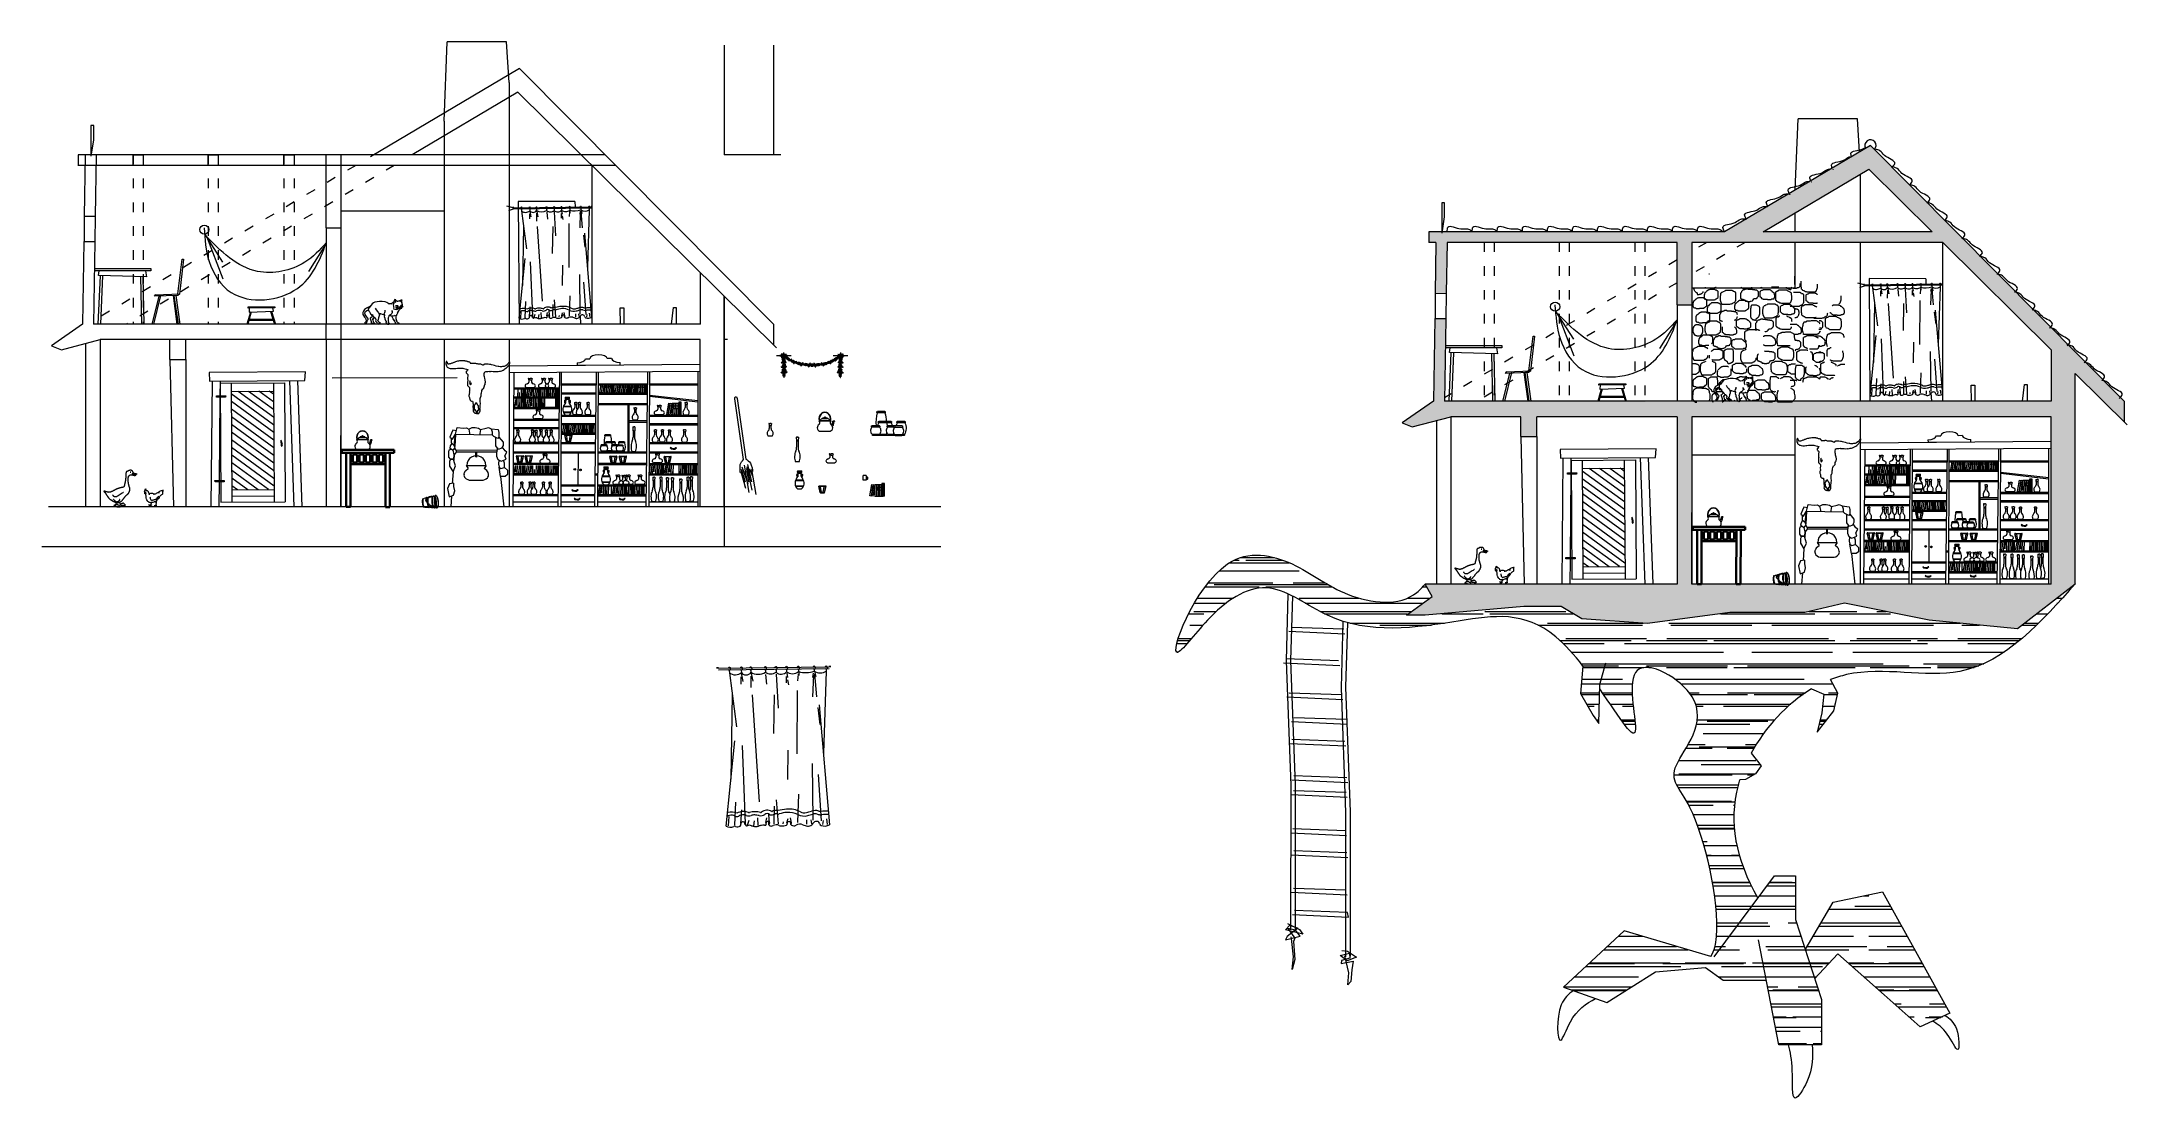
# Model space of a CAD drawing. Header units: centimetres. Extents: x 2280 to 32242, y -4577 to 2534.
# Drawn here: x 23908 to 26530, y -3671 to -2342 of the extents above; entities that cross this region are included whole.
import ezdxf

# ---------------------------------------------------------------- set-up
doc = ezdxf.new("R2010")
doc.units = ezdxf.units.CM
doc.linetypes.add('ACAD_ISO03W100', pattern=[30, 12, -18])
doc.layers.get('0').update_dxf_attribs({"lineweight": 15})
for name, color, linetype, lineweight in [('dim', 40, 'Continuous', 0), ('obiekty', 22, 'Continuous', 5), ('przerywana', 7, 'ACAD_ISO03W100', 0)]:
    doc.layers.add(name, color=color, linetype=linetype, lineweight=lineweight)

# ---------------------------------------------------------------- blocks, each defined once
blk = doc.blocks.new('ARCH_front_067')
for p, q in [((0, 0.192), (0, 0)), ((0, 0), (1.6, 0)), ((0.32, 0.512), (0.48, 0.512)), ((1.28, 0.512), (1.12, 0.512)), ((1.6, 0), (1.6, 0.192))]:
    blk.add_line(p, q)
for centre, radius, start, end in [((0.8, 0.512), 0.32, 0, 180), ((-0.049, 0.561), 0.372, 277.57428, 352.42572), ((1.649, 0.561), 0.372, 187.57428, 262.42572)]:
    blk.add_arc(centre, radius, start, end)
blk = doc.blocks.new('OBJE_bar_011')
for p, q in [((-0.026, 0.244), (-0.022, 0.207)), ((-0.022, 0.244), (-0.026, 0.244)), ((-0.022, 0.244), (-0.026, 0.244)), ((-0.022, 0.244), (0.002, 0.244)), ((-0.018, 0.207), (-0.022, 0.207)), ((-0.018, 0.207), (-0.022, 0.207)), ((0, 0.207), (-0.018, 0.207)), ((-0.018, 0.207), (-0.018, 0.145)), ((0.022, 0.244), (-0.002, 0.244)), ((0, 0.207), (0.018, 0.207)), ((0.008, 0.244), (0.008, 0.244)), ((0.008, 0.244), (0.008, 0.244)), ((0.018, 0.207), (0.022, 0.207)), ((0.018, 0.207), (0.018, 0.145)), ((0.018, 0.207), (0.022, 0.207)), ((0.026, 0.244), (0.022, 0.207)), ((0.022, 0.244), (0.026, 0.244)), ((0.022, 0.244), (0.026, 0.244)), ((0.042, 0), (-0.042, 0))]:
    blk.add_line(p, q)
for centre, radius, start, end in [((0, 0.052), 0.0668, 124.4798, 231.1317), ((-0.064, 0.145), 0.0455, 304.4798, 0), ((0.064, 0.145), 0.0455, 180, 235.5202), ((0, 0.052), 0.0668, 308.8683, 55.5202)]:
    blk.add_arc(centre, radius, start, end)
blk = doc.blocks.new('OBJE_bar_032')
for p, q in [((-0.085, 0.053), (0.086, 0.053)), ((-0.082, 0.141), (0.084, 0.141)), ((-0.081, 0.044), (0.082, 0.044)), ((-0.077, 0.15), (0.079, 0.15)), ((-0.042, 0.301), (0.044, 0.301)), ((-0.042, 0.287), (0.044, 0.287)), ((-0.04, 0), (0.04, 0)), ((-0.033, 0.27), (0.034, 0.27)), ((-0.031, 0.265), (0.033, 0.265))]:
    blk.add_line(p, q)
for centre, radius, start, end in [((0.017, 0.094), 0.11, 134.0716, 239.0299), ((-0.106, 0.238), 0.0802, 305.8384, 31.4455), ((-0.038, 0.294), 0.00763, 119.7476, 240.2524), ((-0.123, 0.24), 0.0934, 24.9606, 30.1669), ((0.108, 0.238), 0.0802, 148.5545, 234.1616), ((0.124, 0.24), 0.0934, 149.8331, 155.0394), ((-0.014, 0.095), 0.109, 299.5996, 46.1578), ((0.04, 0.294), 0.00763, 299.7476, 60.2524)]:
    blk.add_arc(centre, radius, start, end)
for points in [[(-0.027, 0.245), (-0.052, 0.248), (-0.06, 0.232), (-0.04, 0.194)], [(0.028, 0.245), (0.054, 0.248), (0.061, 0.232), (0.042, 0.194)]]:
    blk.add_spline(points, degree=3)
for points, knots in [([(-0.027, 0.238), (-0.031, 0.24), (-0.033, 0.241), (-0.038, 0.242), (-0.041, 0.243), (-0.044, 0.243), (-0.046, 0.243), (-0.047, 0.243), (-0.048, 0.243), (-0.048, 0.242), (-0.049, 0.242), (-0.049, 0.241), (-0.05, 0.241), (-0.051, 0.239), (-0.052, 0.236), (-0.053, 0.232), (-0.053, 0.23), (-0.053, 0.226), (-0.053, 0.224), (-0.051, 0.219), (-0.049, 0.214), (-0.042, 0.206), (-0.039, 0.202), (-0.036, 0.2)], [0, 0, 0, 0, 0.460321, 0.460321, 1.062273, 1.062273, 1.547377, 1.547377, 1.868648, 1.868648, 2.117264, 2.117264, 2.365881, 2.365881, 3.032395, 3.032395, 3.577724, 3.577724, 4.123053, 4.123053, 5.381714, 5.381714, 6.533622, 6.533622, 6.533622, 6.533622]), ([(-0.027, 0.235), (-0.032, 0.237), (-0.034, 0.238), (-0.039, 0.239), (-0.041, 0.239), (-0.044, 0.24), (-0.045, 0.24), (-0.046, 0.24), (-0.046, 0.24), (-0.046, 0.24), (-0.046, 0.24), (-0.047, 0.24), (-0.047, 0.239), (-0.047, 0.239), (-0.047, 0.238), (-0.048, 0.238), (-0.048, 0.237), (-0.049, 0.235), (-0.049, 0.233), (-0.05, 0.23), (-0.05, 0.229), (-0.05, 0.226), (-0.049, 0.225), (-0.049, 0.222), (-0.048, 0.221), (-0.046, 0.216), (-0.044, 0.213), (-0.038, 0.207), (-0.035, 0.204), (-0.034, 0.203)], [0, 0, 0, 0, 0.450917, 0.450917, 0.98865, 0.98865, 1.430592, 1.430592, 1.742574, 1.742574, 1.974566, 1.974566, 2.206558, 2.206558, 2.438551, 2.438551, 2.670543, 2.670543, 3.159544, 3.159544, 3.648545, 3.648545, 4.137546, 4.137546, 4.626547, 4.626547, 5.604548, 5.604548, 6.533622, 6.533622, 6.533622, 6.533622]), ([(0.029, 0.238), (0.033, 0.24), (0.035, 0.241), (0.04, 0.242), (0.042, 0.243), (0.046, 0.243), (0.047, 0.243), (0.049, 0.243), (0.049, 0.243), (0.05, 0.242), (0.05, 0.242), (0.051, 0.241), (0.052, 0.241), (0.053, 0.239), (0.054, 0.236), (0.055, 0.232), (0.055, 0.23), (0.055, 0.226), (0.055, 0.224), (0.053, 0.219), (0.05, 0.214), (0.044, 0.206), (0.04, 0.202), (0.038, 0.2)], [0, 0, 0, 0, 0.460321, 0.460321, 1.062273, 1.062273, 1.547377, 1.547377, 1.868648, 1.868648, 2.117264, 2.117264, 2.365881, 2.365881, 3.032395, 3.032395, 3.577724, 3.577724, 4.123053, 4.123053, 5.381714, 5.381714, 6.533622, 6.533622, 6.533622, 6.533622]), ([(0.029, 0.235), (0.034, 0.237), (0.036, 0.238), (0.04, 0.239), (0.042, 0.239), (0.046, 0.24), (0.047, 0.24), (0.048, 0.24), (0.048, 0.24), (0.048, 0.24), (0.048, 0.24), (0.048, 0.24), (0.048, 0.239), (0.049, 0.239), (0.049, 0.238), (0.05, 0.238), (0.05, 0.237), (0.051, 0.235), (0.051, 0.233), (0.052, 0.23), (0.052, 0.229), (0.052, 0.226), (0.051, 0.225), (0.05, 0.222), (0.05, 0.221), (0.047, 0.216), (0.045, 0.213), (0.04, 0.207), (0.037, 0.204), (0.036, 0.203)], [0, 0, 0, 0, 0.450917, 0.450917, 0.98865, 0.98865, 1.430592, 1.430592, 1.742574, 1.742574, 1.974566, 1.974566, 2.206558, 2.206558, 2.438551, 2.438551, 2.670543, 2.670543, 3.159544, 3.159544, 3.648545, 3.648545, 4.137546, 4.137546, 4.626547, 4.626547, 5.604548, 5.604548, 6.533622, 6.533622, 6.533622, 6.533622])]:
    blk.add_open_spline(points, degree=3, knots=knots)
blk = doc.blocks.new('OBJE_bar_002')
for points in [[(-0.106, 0.162, -0.417139), (-0.108, 0.105, 0.719249), (-0.101, 0), (0.101, 0, 0.719249), (0.108, 0.105, -0.396783), (0.105, 0.162)], [(-0.108, 0.166, 1), (-0.108, 0.162), (0.108, 0.162, 1), (0.108, 0.166), (-0.108, 0.166, -1.281382), (0.105, 0.166)], [(-0.104, 0.166, -1.292722), (0.101, 0.166)], [(-0.092, 0.166, -0.161412), (-0.042, 0.203), (0.042, 0.203, 1), (0.042, 0.206), (-0.042, 0.206, 1), (-0.042, 0.203)], [(0.042, 0.203, -0.161412), (0.092, 0.166)], [(0.135, 0.082, 0.435606), (0.158, 0.118, -0.300742), (0.179, 0.159), (0.146, 0.159, -0.295746), (0.117, 0.101)]]:
    blk.add_lwpolyline(points, format="xyb")
blk.add_circle((0, 0.216), 0.00971)
blk = doc.blocks.new('OBJE_bar_010')
for p, q in [((-0.038, 0.089), (-0.038, 0)), ((-0.038, 0), (0.038, 0)), ((0.025, 0.102), (-0.025, 0.102)), ((0.038, 0), (0.038, 0.089))]:
    blk.add_line(p, q)
for centre, start, end in [((-0.025, 0.089), 90, 180), ((0.025, 0.089), 0, 90), ((0.025, 0.089), 0, 90)]:
    blk.add_arc(centre, 0.013, start, end)
for points, knots in [([(0.038, 0.017), (0.041, 0.016), (0.048, 0.014), (0.067, 0.014), (0.076, 0.041), (0.065, 0.067), (0.047, 0.071), (0.038, 0.073)], [5.659543, 5.659543, 5.659543, 5.659543, 12.467453, 28.983899, 53.579431, 78.360328, 103.929684, 103.929684, 103.929684, 103.929684]), ([(0.038, 0.024), (0.039, 0.024), (0.04, 0.024), (0.041, 0.023), (0.043, 0.023), (0.045, 0.023), (0.046, 0.022), (0.048, 0.022), (0.05, 0.022), (0.053, 0.022), (0.054, 0.022), (0.056, 0.022), (0.057, 0.023), (0.058, 0.023), (0.058, 0.023), (0.059, 0.023), (0.059, 0.023), (0.059, 0.024), (0.059, 0.024), (0.06, 0.024), (0.06, 0.024), (0.061, 0.025), (0.062, 0.026), (0.063, 0.028), (0.063, 0.029), (0.064, 0.031), (0.064, 0.032), (0.065, 0.035), (0.065, 0.037), (0.065, 0.04), (0.065, 0.042), (0.065, 0.045), (0.064, 0.047), (0.063, 0.05), (0.062, 0.052), (0.06, 0.055), (0.06, 0.056), (0.059, 0.057), (0.058, 0.057), (0.058, 0.058), (0.057, 0.058), (0.056, 0.059), (0.056, 0.059), (0.055, 0.06), (0.054, 0.061), (0.051, 0.062), (0.05, 0.063), (0.047, 0.064), (0.044, 0.065), (0.04, 0.066), (0.039, 0.066), (0.038, 0.066)], [3.762614, 3.762614, 3.762614, 3.762614, 5.784282, 5.784282, 9.653458, 9.653458, 12.655211, 12.655211, 18.724663, 18.724663, 23.000528, 23.000528, 27.276393, 27.276393, 28.648659, 28.648659, 29.862802, 29.862802, 31.076944, 31.076944, 33.505228, 33.505228, 37.75395, 37.75395, 42.002671, 42.002671, 46.251393, 46.251393, 51.8326, 51.8326, 57.413807, 57.413807, 62.995014, 62.995014, 71.270997, 71.270997, 74.951366, 74.951366, 77.554081, 77.554081, 79.799966, 79.799966, 82.045851, 82.045851, 86.537621, 86.537621, 91.029391, 91.029391, 100.333646, 100.333646, 102.506325, 102.506325, 102.506325, 102.506325])]:
    blk.add_open_spline(points, degree=3, knots=knots)
blk = doc.blocks.new('OBJE_other_097')
for p, q in [((0.091, 0.376), (0.289, 0.376)), ((0.091, 0.355), (0.289, 0.355)), ((-0.437, 0.218), (-0.238, 0.218)), ((-0.436, 0.197), (-0.238, 0.197)), ((-0.431, 0.015), (-0.37, 0.015)), ((-0.365, 0.148), (-0.167, 0.148)), ((-0.365, 0.127), (-0.167, 0.127)), ((-0.359, 0.009), (-0.179, 0.009)), ((-0.181, 0.153), (0.017, 0.153)), ((-0.175, 0.014), (0.005, 0.014)), ((-0.155, 0.132), (0.017, 0.132)), ((-0.075, 0.218), (0.053, 0.218)), ((-0.074, 0.197), (0.048, 0.197)), ((0, 0), (0.102, 0)), ((0.053, 0.218), (0.252, 0.218)), ((0.054, 0.197), (0.252, 0.197)), ((0.059, 0.015), (0.24, 0.015)), ((0.234, 0.153), (0.433, 0.153)), ((0.235, 0.132), (0.433, 0.132)), ((0.241, 0.014), (0.421, 0.014)), ((-0.423, 0), (-0.359, 0)), ((-0.351, -0.006), (-0.188, -0.006)), ((-0.167, -0.001), (-0.004, -0.001)), ((0.067, 0), (0.23, 0)), ((0.249, -0.001), (0.411, -0.001))]:
    blk.add_line(p, q)
for centre, radius, start, end in [((0.431, 0.208), 0.374, 156.833, 178.4974), ((0.089, 0.366), 0.0107, 77.4869, 285.7234), ((-0.057, 0.208), 0.374, 351.516, 23.1416), ((0.292, 0.366), 0.0107, 254.2766, 102.5131), ((-0.335, 0.112), 0.136, 141.0681, 225.1133), ((-0.439, 0.207), 0.0107, 77.4869, 285.7234), ((-0.423, 0.008), 0.00776, 90, 270), ((-0.332, 0.071), 0.0674, 123.589, 245.9295), ((-0.368, 0.138), 0.0107, 77.4869, 285.7234), ((-0.351, 0.002), 0.00776, 90, 270), ((-0.346, 0.112), 0.136, 15.6476, 38.8951), ((-0.236, 0.207), 0.0107, 254.2766, 102.5131), ((-0.183, 0.142), 0.0107, 77.4869, 147.7209), ((-0.147, 0.076), 0.0674, 123.589, 129.8457), ((-0.188, 0.002), 0.00776, 270, 90), ((-0.206, 0.071), 0.0673, 294.0565, 56.3667), ((-0.167, 0.006), 0.00776, 90, 270), ((-0.165, 0.138), 0.0107, 254.2766, 102.5131), ((0.027, 0.112), 0.136, 141.0681, 162.3212), ((-0.077, 0.208), 0.0107, 77.4869, 285.7234), ((-0.004, 0.006), 0.00776, 270, 90), ((-0.022, 0.076), 0.0673, 294.0565, 56.3667), ((0.02, 0.142), 0.0107, 254.2766, 102.5131), ((0.155, 0.112), 0.136, 171.3825, 173.0907), ((0.155, 0.112), 0.136, 141.0681, 162.9527), ((0.155, 0.112), 0.136, 209.7653, 225.1133), ((0.051, 0.207), 0.0107, 77.4869, 285.7234), ((0.067, 0.008), 0.00776, 90, 270), ((0.126, 0.208), 0.0107, 74.98, 102.5131), ((0.126, 0.208), 0.0107, 254.2766, 283.3464), ((0.268, 0.076), 0.0674, 123.589, 245.9295), ((0.232, 0.142), 0.0107, 77.4869, 285.7234), ((0.23, 0.008), 0.00776, 270, 90), ((0.249, 0.006), 0.00776, 90, 270), ((0.144, 0.112), 0.136, 17.7281, 38.8951), ((0.254, 0.207), 0.0107, 254.2766, 102.5131), ((0.411, 0.006), 0.00776, 270, 90), ((0.393, 0.076), 0.0673, 294.0565, 56.3667), ((0.435, 0.142), 0.0107, 254.2766, 102.5131)]:
    blk.add_arc(centre, radius, start, end)
blk = doc.blocks.new('OBJE_other_140')
for p, q in [((-0.027, 0.004), (-0.046, 0.114)), ((-0.025, 0.008), (-0.043, 0.112)), ((-0.041, 0.12), (0.041, 0.12)), ((-0.039, 0.118), (0.039, 0.118)), ((-0.011, 0.011), (-0.023, 0.104)), ((-0.022, 0), (0.022, 0)), ((0.011, 0.011), (0.023, 0.104)), ((0.025, 0.008), (0.043, 0.112)), ((0.027, 0.004), (0.046, 0.114))]:
    blk.add_line(p, q)
for centre, radius, start, end in [((-0.041, 0.115), 0.00478, 90, 190.015), ((-0.039, 0.113), 0.00478, 90, 190.015), ((-0.022, 0.005), 0.00478, 190.015, 270), ((-0.02, 0.009), 0.00478, 190.015, 300.9253), ((0, -0.025), 0.0344, 59.0747, 120.9253), ((0.02, 0.009), 0.00478, 239.0747, 349.985), ((0.022, 0.005), 0.00478, 270, 349.985), ((0.039, 0.113), 0.00478, 349.985, 90), ((0.041, 0.115), 0.00478, 349.985, 90)]:
    blk.add_arc(centre, radius, start, end)
blk = doc.blocks.new('OBJE_other_165')
for p, q in [((-0.187, 0.008), (-0.142, 0.275)), ((-0.152, 0.001), (-0.187, 0.009)), ((-0.13, 0.132), (-0.165, 0.14)), ((-0.123, 0.199), (-0.153, 0.206)), ((-0.152, 0.001), (-0.109, 0.267)), ((-0.147, 0.009), (-0.101, 0.275)), ((-0.11, 0), (-0.147, 0.009)), ((-0.142, 0.275), (-0.109, 0.267)), ((-0.088, 0.13), (-0.123, 0.141)), ((-0.077, 0.2), (-0.113, 0.209)), ((-0.11, 0), (-0.066, 0.267)), ((-0.101, 0.275), (-0.066, 0.267)), ((-0.073, 0.001), (-0.072, 0.017)), ((-0.073, 0.001), (-0.072, 0.017)), ((-0.073, 0.001), (0.116, -0.001)), ((-0.072, 0.029), (-0.065, 0.275)), ((-0.072, 0.027), (-0.072, 0.029)), ((-0.072, 0.027), (-0.072, 0.029)), ((-0.065, 0.275), (-0.029, 0.274)), ((-0.036, 0.001), (-0.029, 0.275)), ((-0.036, 0.001), (-0.029, 0.275)), ((-0.036, 0.001), (-0.029, 0.275)), ((0.004, 0.137), (-0.033, 0.138)), ((0.006, 0.204), (-0.031, 0.205)), ((-0.029, 0.275), (0.007, 0.274)), ((0, 0), (0.003, 0.102)), ((0.003, 0.115), (0.007, 0.274)), ((0.007, 0.001), (0.014, 0.275)), ((0.056, 0.14), (0.011, 0.141)), ((0.049, 0.207), (0.012, 0.208)), ((0.014, 0.275), (0.05, 0.274)), ((0.043, 0.001), (0.05, 0.275)), ((0.043, 0.014), (0.05, 0.258)), ((0.043, 0.014), (0.05, 0.258)), ((0.043, 0.001), (0.043, 0.002)), ((0.043, 0.001), (0.043, 0.002)), ((0.083, 0.137), (0.047, 0.138)), ((0.085, 0.204), (0.049, 0.205)), ((0.05, 0.275), (0.087, 0.274)), ((0.079, 0), (0.087, 0.274)), ((0.116, 0.297), (0.087, 0.297)), ((0.087, 0.297), (0.087, 0)), ((0.116, 0.267), (0.087, 0.267)), ((0.116, 0.255), (0.087, 0.255)), ((0.116, 0.048), (0.087, 0.048)), ((0.116, 0.036), (0.087, 0.036)), ((0.116, -0.001), (0.116, 0.297)), ((0.116, 0.296), (0.116, -0.001)), ((0.144, 0.296), (0.116, 0.296)), ((0.144, 0.267), (0.116, 0.267)), ((0.144, 0.255), (0.116, 0.255)), ((0.144, 0.047), (0.116, 0.047)), ((0.144, 0.036), (0.116, 0.036)), ((0.144, -0.001), (0.144, 0.296)), ((0.144, -0.001), (0.116, -0.001))]:
    blk.add_line(p, q)
blk = doc.blocks.new('OBJE_other_025')
for p, q in [((-0.14, 0.032), (-0.14, 0.02)), ((0.154, 0.032), (0.154, 0.02))]:
    blk.add_line(p, q)
for centre, radius, start, end in [((-0.192, 0.383), 0.0259, 158.3308, 210.5185), ((-0.84, 0.194), 0.657, 11.7063, 14.9943), ((-0.194, 0.322), 0.00647, 116.4282, 233.1671), ((-0.042, 0.445), 0.202, 219.4855, 225.8438), ((-0.097, 0.415), 0.132, 221.1501, 261.5501), ((-0.55, 0.284), 0.356, 0.9841, 4.4723), ((-1.132, 0.248), 0.94, 1.0584, 2.6141), ((0.017, 0.259), 0.21, 178.2065, 187.329), ((-0.419, 0.291), 0.229, 359.9719, 4.4896), ((-0.843, 0.211), 0.659, 6.07, 8.4309), ((1.021, 0.347), 1.213, 182.6321, 183.7008), ((0.027, 0.26), 0.219, 187.492, 194.647), ((-1.338, 0.192), 1.151, 2.5143, 3.7933), ((0.025, 0.26), 0.213, 184.6538, 192.6636), ((0.598, 0.406), 0.795, 189.0093, 194.9127), ((0.639, 0.438), 0.857, 195.8067, 197.1977), ((-0.064, 0.479), 0.215, 236.2716, 265.268), ((-0.686, 0.049), 0.529, 15.625, 18.1333), ((-0.325, 0.124), 0.157, 13.2113, 22.7851), ((-1.364, -0.214), 1.255, 17.3428, 18.8264), ((-0.256, 0.138), 0.087, 358.0974, 14.5254), ((-0.164, 0.129), 0.00761, 101.2496, 219.964), ((-0.311, 0.169), 0.145, 3.2036, 12.6536), ((-0.162, 0.172), 0.00734, 128.4836, 237.5604), ((-0.047, 0.314), 0.226, 236.9173, 261.0154), ((-0.057, 0.11), 0.277, 91.6971, 113.672), ((-0.097, 0.29), 0.132, 238.2507, 261.5501), ((-0.252, 0.139), 0.0876, 358.3799, 13.8786), ((-0.064, 0.354), 0.215, 241.423, 265.268), ((-0.168, 0.104), 0.0331, 61.9617, 85.6138), ((-0.033, 0.163), 0.13, 179.7955, 189.3905), ((0.624, 0.267), 0.795, 189.0093, 189.4506), ((0.624, 0.267), 0.795, 190.8783, 194.9127), ((-0.054, 0.106), 0.274, 98.3267, 111.8008), ((-0.268, -0.277), 0.426, 63.749, 74.3039), ((-0.379, 0.013), 0.24, 4.5594, 11.7159), ((0, 0.505), 0.493, 253.5369, 270.8476), ((0, 0.505), 0.505, 253.9397, 270.8476), ((0.011, 1.049), 0.776, 260.5266, 272.7138), ((0.011, 0.925), 0.776, 260.5266, 270.8878), ((0.02, -1.308), 1.689, 91.3384, 93.8679), ((-0.073, 0.096), 0.0104, 125.1256, 214.1266), ((-0.083, 0.098), 0.00761, 276.3189, 339.6691), ((0.004, 0.95), 0.691, 262.8964, 276.8608), ((0.004, 0.826), 0.691, 262.8964, 269.3), ((-0.079, 0.097), 0.0026, 101.9513, 233.2399), ((-0.081, 0.146), 0.0511, 271.4215, 307.952), ((-0.134, 0.259), 0.169, 289.1007, 300.797), ((-0.083, 0.098), 0.00761, 19.5152, 62.9333), ((0.006, -0.579), 0.969, 87.4988, 94.2456), ((0.041, -0.057), 0.187, 108.803, 119.2138), ((-0.692, 1.544), 1.568, 294.265, 297.7248), ((0.016, -1.417), 1.798, 89.0359, 91.1209), ((0.6, -1.18), 1.44, 113.4368, 115.4562), ((0.015, 0.505), 0.493, 269.1524, 286.4631), ((0.015, 0.505), 0.505, 269.1524, 286.0603), ((0.004, 0.826), 0.691, 270.7898, 276.8608), ((-0.037, 0.285), 0.158, 294.0382, 307.2896), ((-0.21, 0.563), 0.476, 301.2321, 307.7828), ((0.011, 0.925), 0.776, 272.3814, 272.7138), ((0.032, -0.11), 0.491, 81.4776, 88.3966), ((0.051, 0.029), 0.359, 75.6328, 90.3949), ((0.037, 0.651), 0.378, 271.6874, 291.7114), ((0.043, 0.475), 0.326, 270.8968, 295.1966), ((-0.943, 1.479), 1.656, 307.2001, 309.6777), ((-0.187, 0.531), 0.437, 307.9549, 314.114), ((0.068, 0.508), 0.245, 274.4476, 297.7893), ((0.068, 0.384), 0.245, 274.4476, 297.6352), ((0.009, -0.228), 0.611, 74.4922, 80.9364), ((-0.368, 0.715), 0.703, 313.3488, 318.9245), ((1.163, -0.786), 1.449, 134.6653, 136.1996), ((0.102, 0.141), 0.24, 69.1391, 80.8158), ((-0.058, 0.443), 0.283, 315.668, 324.0868), ((0.174, 0.324), 0.0235, 111.0317, 208.8348), ((0.191, 0.34), 0.0474, 216.052, 230.545), ((0.393, 0.013), 0.24, 168.2841, 175.4406), ((-0.272, 0.203), 0.453, 341.8928, 352.1051), ((0.174, 0.333), 0.0318, 245.7808, 268.3605), ((0.055, 0.357), 0.149, 315.9404, 334.6066), ((0.19, 0.32), 0.0255, 145.9485, 228.0073), ((0.188, 0.323), 0.0216, 101.9101, 148.4705), ((0.162, 0.264), 0.0836, 73.3329, 84.1473), ((0.048, 0.374), 0.157, 321.7867, 337.668), ((0.177, 0.32), 0.0191, 258.9998, 307.9656), ((0.049, 0.162), 0.13, 350.6095, 1.7047), ((0.182, 0.321), 0.00432, 113.5455, 220.3216), ((0.179, 0.292), 0.0265, 58.1512, 90.6977), ((0.418, 1.082), 0.794, 252.5642, 254.0657), ((0.447, 0.147), 0.268, 168.305, 172.8106), ((0.175, 0.174), 0.00942, 314.289, 44.5377), ((0.184, 0.334), 0.0103, 22.7148, 92.2961), ((-0.584, 0.406), 0.795, 345.0873, 350.9907), ((0.123, 0.336), 0.0796, 327.3885, 347.821), ((0.068, 0.508), 0.245, 300.6372, 302.0017), ((0.155, 0.325), 0.0404, 357.2768, 18.18), ((0.188, 0.323), 0.00681, 339.7763, 359.8966), ((0.149, 0.36), 0.0765, 308.8051, 325.5689), ((0.163, 0.36), 0.0584, 307.9727, 325.702), ((0.311, 0.275), 0.109, 160.7704, 176.6871), ((0.855, 0.194), 0.657, 165.0057, 168.2937), ((0.208, 0.322), 0.00668, 314.4393, 56.5905), ((0.206, 0.383), 0.0259, 329.4815, 21.6692)]:
    blk.add_arc(centre, radius, start, end)
blk.add_ellipse((0.007, 0.388), major_axis=(-0.224, 0), ratio=0.22077)
for points, knots in [([(-0.214, 0.37), (-0.214, 0.37), (-0.214, 0.37), (-0.213, 0.369), (-0.211, 0.368), (-0.209, 0.366), (-0.208, 0.365), (-0.205, 0.364), (-0.203, 0.363), (-0.199, 0.361), (-0.197, 0.36), (-0.192, 0.358), (-0.189, 0.356), (-0.183, 0.354), (-0.18, 0.353), (-0.173, 0.351), (-0.17, 0.35), (-0.163, 0.349), (-0.159, 0.348), (-0.15, 0.346), (-0.144, 0.344), (-0.132, 0.342), (-0.126, 0.341), (-0.113, 0.339), (-0.107, 0.338), (-0.093, 0.337), (-0.086, 0.336), (-0.072, 0.335), (-0.064, 0.334), (-0.049, 0.333), (-0.042, 0.333), (-0.027, 0.332), (-0.019, 0.332), (0, 0.331), (0.011, 0.331), (0.034, 0.332), (0.045, 0.332), (0.067, 0.333), (0.077, 0.334), (0.096, 0.335), (0.104, 0.336), (0.12, 0.338), (0.128, 0.339), (0.143, 0.341), (0.15, 0.343), (0.164, 0.345), (0.17, 0.347), (0.181, 0.349), (0.185, 0.351), (0.194, 0.353), (0.198, 0.354), (0.205, 0.357), (0.207, 0.358), (0.213, 0.36), (0.216, 0.362), (0.22, 0.364), (0.222, 0.365), (0.225, 0.367), (0.226, 0.368), (0.228, 0.37), (0.228, 0.37), (0.229, 0.37)], [0.257134, 0.257134, 0.257134, 0.257134, 0.263242, 0.263242, 0.311661, 0.311661, 0.36008, 0.36008, 0.408499, 0.408499, 0.48041, 0.48041, 0.552321, 0.552321, 0.624231, 0.624231, 0.696142, 0.696142, 0.768053, 0.768053, 0.871076, 0.871076, 0.974099, 0.974099, 1.077123, 1.077123, 1.180146, 1.180146, 1.283169, 1.283169, 1.386192, 1.386192, 1.489216, 1.489216, 1.638128, 1.638128, 1.78704, 1.78704, 1.935951, 1.935951, 2.054816, 2.054816, 2.17368, 2.17368, 2.292544, 2.292544, 2.411409, 2.411409, 2.503974, 2.503974, 2.59654, 2.59654, 2.67338, 2.67338, 2.75022, 2.75022, 2.81074, 2.81074, 2.87126, 2.87126, 2.884458, 2.884458, 2.884458, 2.884458]), ([(-0.211, 0.388), (-0.211, 0.388), (-0.211, 0.388), (-0.211, 0.387), (-0.211, 0.387), (-0.211, 0.386), (-0.21, 0.386), (-0.21, 0.386), (-0.21, 0.385), (-0.21, 0.385), (-0.209, 0.384), (-0.209, 0.383), (-0.209, 0.383), (-0.208, 0.382), (-0.207, 0.382), (-0.206, 0.381), (-0.206, 0.38), (-0.204, 0.379), (-0.203, 0.378), (-0.201, 0.377), (-0.199, 0.376), (-0.197, 0.374), (-0.195, 0.374), (-0.191, 0.372), (-0.189, 0.371), (-0.183, 0.369), (-0.18, 0.367), (-0.174, 0.365), (-0.17, 0.364), (-0.163, 0.362), (-0.159, 0.361), (-0.149, 0.359), (-0.143, 0.358), (-0.13, 0.355), (-0.123, 0.354), (-0.109, 0.352), (-0.102, 0.351), (-0.086, 0.349), (-0.079, 0.348), (-0.062, 0.347), (-0.054, 0.347), (-0.038, 0.346), (-0.029, 0.345), (-0.012, 0.345), (-0.003, 0.345), (0.014, 0.345), (0.022, 0.345), (0.039, 0.345), (0.048, 0.346), (0.065, 0.346), (0.073, 0.347), (0.089, 0.348), (0.097, 0.349), (0.112, 0.351), (0.12, 0.351), (0.134, 0.353), (0.141, 0.355), (0.155, 0.357), (0.161, 0.358), (0.173, 0.361), (0.178, 0.362), (0.189, 0.365), (0.193, 0.367), (0.201, 0.37), (0.203, 0.371), (0.208, 0.373), (0.211, 0.374), (0.214, 0.376), (0.216, 0.377), (0.218, 0.379), (0.219, 0.379), (0.221, 0.381), (0.222, 0.381), (0.223, 0.383), (0.223, 0.383), (0.224, 0.384), (0.224, 0.385), (0.225, 0.385), (0.225, 0.386), (0.225, 0.386), (0.225, 0.387), (0.225, 0.387), (0.225, 0.388), (0.225, 0.388), (0.225, 0.388), (0.225, 0.389), (0.225, 0.389), (0.225, 0.39), (0.225, 0.39), (0.225, 0.391), (0.224, 0.391), (0.224, 0.392), (0.224, 0.393), (0.223, 0.394), (0.223, 0.394), (0.222, 0.395), (0.221, 0.395), (0.22, 0.396), (0.219, 0.397), (0.217, 0.398), (0.216, 0.399), (0.214, 0.401), (0.212, 0.402), (0.209, 0.403), (0.207, 0.404), (0.203, 0.406), (0.201, 0.407), (0.196, 0.409), (0.192, 0.41), (0.184, 0.413), (0.179, 0.414), (0.17, 0.416), (0.165, 0.417), (0.154, 0.419), (0.149, 0.42), (0.137, 0.422), (0.131, 0.423), (0.119, 0.425), (0.113, 0.426), (0.1, 0.427), (0.093, 0.428), (0.08, 0.429), (0.073, 0.429), (0.056, 0.431), (0.046, 0.431), (0.026, 0.432), (0.015, 0.432), (-0.005, 0.432), (-0.015, 0.431), (-0.036, 0.431), (-0.046, 0.43), (-0.066, 0.429), (-0.075, 0.428), (-0.094, 0.426), (-0.103, 0.425), (-0.12, 0.423), (-0.129, 0.421), (-0.143, 0.419), (-0.149, 0.418), (-0.161, 0.415), (-0.166, 0.413), (-0.176, 0.41), (-0.181, 0.409), (-0.188, 0.406), (-0.19, 0.405), (-0.195, 0.403), (-0.197, 0.402), (-0.2, 0.4), (-0.202, 0.399), (-0.204, 0.397), (-0.205, 0.397), (-0.207, 0.395), (-0.207, 0.395), (-0.208, 0.393), (-0.209, 0.393), (-0.21, 0.392), (-0.21, 0.392), (-0.21, 0.391), (-0.21, 0.39), (-0.211, 0.39), (-0.211, 0.389), (-0.211, 0.389), (-0.211, 0.389), (-0.211, 0.388), (-0.211, 0.388), (-0.211, 0.388)], [0, 0, 0, 0, 0.032275, 0.032275, 0.06455, 0.06455, 0.096825, 0.096825, 0.1291, 0.1291, 0.161375, 0.161375, 0.19365, 0.19365, 0.225925, 0.225925, 0.276889, 0.276889, 0.327853, 0.327853, 0.378817, 0.378817, 0.429781, 0.429781, 0.510165, 0.510165, 0.590548, 0.590548, 0.670932, 0.670932, 0.751315, 0.751315, 0.866994, 0.866994, 0.982673, 0.982673, 1.098352, 1.098352, 1.214031, 1.214031, 1.32971, 1.32971, 1.445389, 1.445389, 1.561067, 1.561067, 1.676746, 1.676746, 1.792425, 1.792425, 1.908104, 1.908104, 2.023783, 2.023783, 2.139462, 2.139462, 2.255141, 2.255141, 2.370819, 2.370819, 2.486498, 2.486498, 2.602177, 2.602177, 2.682916, 2.682916, 2.763654, 2.763654, 2.82403, 2.82403, 2.884405, 2.884405, 2.931809, 2.931809, 2.979213, 2.979213, 3.016839, 3.016839, 3.054466, 3.054466, 3.092092, 3.092092, 3.129719, 3.129719, 3.167345, 3.167345, 3.204972, 3.204972, 3.242598, 3.242598, 3.280225, 3.280225, 3.317851, 3.317851, 3.355478, 3.355478, 3.393104, 3.393104, 3.430731, 3.430731, 3.489707, 3.489707, 3.548684, 3.548684, 3.60766, 3.60766, 3.666637, 3.666637, 3.76396, 3.76396, 3.861284, 3.861284, 3.958608, 3.958608, 4.055931, 4.055931, 4.153255, 4.153255, 4.250578, 4.250578, 4.347902, 4.347902, 4.445226, 4.445226, 4.58377, 4.58377, 4.722314, 4.722314, 4.860859, 4.860859, 4.999403, 4.999403, 5.137947, 5.137947, 5.276492, 5.276492, 5.415036, 5.415036, 5.530069, 5.530069, 5.645101, 5.645101, 5.760134, 5.760134, 5.838351, 5.838351, 5.916568, 5.916568, 5.975701, 5.975701, 6.034833, 6.034833, 6.081291, 6.081291, 6.127749, 6.127749, 6.164769, 6.164769, 6.201789, 6.201789, 6.238809, 6.238809, 6.275829, 6.275829, 6.283185, 6.283185, 6.283185, 6.283185])]:
    blk.add_open_spline(points, degree=3, knots=knots)
blk = doc.blocks.new('OBJE_other_054')
at = {"linetype": 'Continuous'}
blk.add_lwpolyline([(-0.0093, 0.2924), (-0.0093, 0.2924), (-0.0082, 0.2966), (-0.0051, 0.2992), (0, 0.3), (0, 0.3), (0.0051, 0.2992), (0.0082, 0.2966), (0.0092, 0.2924), (0.0092, 0.0509), (0.0092, 0.0509), (0.0174, 0.047), (0.025, 0.0428), (0.032, 0.0381), (0.032, 0.0381), (0.0381, 0.0321), (0.0425, 0.0239), (0.0455, 0.0133), (0.0455, 0.0133), (0.0459, 0.0114), (0.0463, 0.0094), (0.0467, 0.0073), (0.0467, 0.0073), (0.047, 0.0051), (0.0471, 0.0026), (0.0468, 0), (-0.0468, 0), (-0.0468, 0), (-0.0472, 0.0044), (-0.0469, 0.0088), (-0.0461, 0.0133), (-0.0461, 0.0133), (-0.0433, 0.0241), (-0.039, 0.0323), (-0.0333, 0.0379), (-0.0333, 0.0379), (-0.0263, 0.0423), (-0.0183, 0.0466), (-0.0093, 0.0509)], close=True, dxfattribs=at)
blk = doc.blocks.new('OBJE_other_131')
for p, q in [((-0.418, 0.047), (-0.421, 0.044)), ((-0.417, 0.091), (-0.415, 0.086)), ((-0.415, 0.086), (-0.413, 0.091)), ((-0.415, 0.07), (-0.401, 0.07)), ((-0.412, 0.032), (-0.409, 0.029)), ((-0.408, 0.061), (-0.408, 0.056)), ((-0.407, 0.076), (-0.407, 0.07)), ((-0.398, 0.049), (-0.399, 0.052)), ((-0.391, 0.049), (-0.398, 0.049)), ((-0.391, 0.092), (-0.391, 0.098)), ((0.365, 0.092), (0.365, 0.098)), ((0.365, 0.049), (0.372, 0.049)), ((0.372, 0.049), (0.373, 0.052)), ((0.389, 0.07), (0.375, 0.07)), ((0.381, 0.076), (0.381, 0.07)), ((0.382, 0.061), (0.382, 0.056)), ((0.387, 0.032), (0.384, 0.029)), ((0.39, 0.086), (0.388, 0.091)), ((0.392, 0.091), (0.39, 0.086)), ((0.393, 0.047), (0.395, 0.044))]:
    blk.add_line(p, q)
for centre, radius, start, end in [((-0.491, -0.177), 0.59, 87.4739, 92.0991), ((-0.464, 0.413), 0.00104, 102.9407, 282.3431), ((-0.455, 0.367), 0.0478, 88.6792, 101.3388), ((-0.461, 0.425), 0.0129, 262.2468, 277.7532), ((-0.455, 0.415), 0.00598, 211.6682, 270.5964), ((-0.45, 0.408), 0.00432, 95.4307, 167.1465), ((-0.45, 0.41), 0.00475, 196.5921, 259.325), ((-0.444, 0.397), 0.0203, 91.5802, 120.2883), ((-0.448, 0.415), 0.00258, 151.1474, 233.8493), ((-0.451, 0.41), 0.00433, 275.1262, 344.2503), ((-0.446, 0.411), 0.00741, 224.4836, 285.022), ((-0.446, 0.441), 0.00294, 107.9229, 237.3623), ((-0.446, 0.401), 0.00158, 109.9434, 276.5584), ((-0.447, 0.386), 0.00111, 92.2134, 267.1848), ((-0.453, 0.433), 0.00836, 346.5286, 40.6324), ((-0.446, 0.423), 0.000751, 111.6686, 253.7852), ((-0.44, 0.437), 0.0252, 255.2086, 280.6789), ((-0.435, 0.383), 0.0226, 83.5259, 121.6641), ((-0.449, 0.395), 0.00785, 280.6756, 1.0951), ((-0.443, 0.392), 0.00801, 241.7785, 290.8445), ((-0.446, 0.441), 0.0026, 4.3533, 110.2301), ((-0.445, 0.427), 0.00334, 250.5075, 348.755), ((-0.41, 0.453), 0.0476, 220.3685, 227.3852), ((-0.442, 0.403), 0.00539, 220.2504, 309.9692), ((-0.445, 0.429), 0.00169, 338.9755, 104.1888), ((-0.443, 0.428), 0.000625, 133.1314, 259.1433), ((-0.442, 0.406), 0.0116, 58.2197, 100.3591), ((-0.442, 0.437), 0.00409, 43.5853, 103.0392), ((-0.447, 0.425), 0.0149, 37.0791, 73.9446), ((-0.44, 0.426), 0.00424, 68.7226, 139.3784), ((-0.443, 0.426), 0.00115, 339.7407, 95.731), ((-0.44, 0.412), 0.0129, 64.8948, 99.6132), ((-0.427, 0.389), 0.0145, 95.2534, 157.5126), ((-0.436, 0.389), 0.00598, 227.0282, 341.3196), ((-0.439, 0.355), 0.00348, 239.4563, 329.2686), ((-0.434, 0.353), 0.00733, 202.1891, 355.7727), ((-0.44, 0.351), 0.00105, 114.1554, 218.1087), ((-0.437, 0.432), 0.00827, 32.2745, 101.5154), ((-0.427, 0.391), 0.00858, 105.3558, 171.1748), ((-0.439, 0.4), 0.00913, 292.3607, 352.6205), ((-0.442, 0.363), 0.0116, 304.7237, 8.1166), ((-0.432, 0.407), 0.00622, 68.94, 119.6328), ((-0.433, 0.423), 0.0027, 13.7027, 104.7065), ((-0.493, 0.313), 0.0629, 338.9632, 4.4303), ((-0.432, 0.418), 0.00309, 21.145, 112.4891), ((-0.432, 0.434), 0.00283, 290.6148, 51.1909), ((-0.433, 0.396), 0.01, 285.3485, 6.7087), ((-0.419, 0.367), 0.0117, 105.101, 192.7773), ((-0.44, 0.421), 0.0176, 14.7024, 57.5212), ((-0.425, 0.397), 0.00557, 88.0467, 165.4191), ((-0.419, 0.319), 0.0109, 85.7625, 186.0423), ((-0.416, 0.436), 0.0124, 142.6019, 183.745), ((-0.423, 0.403), 0.00582, 101.4917, 170.4079), ((-0.428, 0.292), 0.00331, 268.733, 25.004), ((-0.412, 0.355), 0.0147, 190.7655, 232.6148), ((-0.426, 0.307), 0.00127, 224.8928, 1.1269), ((-0.426, 0.436), 0.00719, 36.5011, 91.8913), ((-0.422, 0.392), 0.00574, 216.575, 335.8232), ((-0.417, 0.413), 0.00792, 154.9054, 201.3364), ((-0.416, 0.365), 0.00911, 111.7361, 202.7315), ((-0.419, 0.315), 0.00581, 91.9172, 186.0686), ((-0.264, 0.309), 0.161, 177.9723, 180.5771), ((-0.419, 0.416), 0.00445, 74.6426, 180.0485), ((-0.423, 0.405), 0.00386, 20.1306, 101.5722), ((-0.416, 0.383), 0.00838, 153.5558, 214.162), ((-0.413, 0.391), 0.0121, 121.9433, 148.0135), ((-0.417, 0.385), 0.00904, 231.7086, 328.1022), ((-0.415, 0.339), 0.00811, 140.4803, 256.7868), ((-0.422, 0.354), 0.0101, 274.2308, 358.8153), ((-0.401, 0.438), 0.0191, 128.7709, 233.6524), ((-0.418, 0.399), 0.00704, 64.2671, 104.7247), ((-0.412, 0.296), 0.00787, 160.059, 237.5911), ((-0.419, 0.435), 0.00358, 265.1978, 354.6119), ((-0.414, 0.413), 0.00507, 115.5036, 282.4991), ((-0.412, 0.317), 0.0142, 64.1882, 115.3999), ((-0.409, 0.338), 0.0119, 219.6977, 262.2673), ((-0.423, 0.393), 0.00655, 337.596, 49.7253), ((-0.411, 0.386), 0.0077, 161.6304, 261.7304), ((-0.41, 0.31), 0.00829, 135.8311, 200.5648), ((-0.412, 0.387), 0.00576, 73.8699, 146.9448), ((-0.409, 0.365), 0.00818, 144.5342, 210.4829), ((-0.413, 0.303), 0.00396, 166.2282, 277.2577), ((-0.412, 0.365), 0.00598, 58.055, 126.3471), ((-0.417, 0.438), 0.00377, 351.674, 49.1078), ((-0.411, 0.413), 0.00912, 39.591, 119.1851), ((-0.412, 0.395), 0.0096, 47.3281, 110.2982), ((-0.413, 0.376), 0.0018, 93.3091, 225.0557), ((-0.412, 0.327), 0.00939, 42.1646, 110.5286), ((-0.412, 0.39), 0.00434, 241.4502, 326.0922), ((-0.413, 0.372), 0.00651, 259.4663, 319.6911), ((-0.415, 0.355), 0.0037, 18.4207, 76.8696), ((-0.41, 0.315), 0.00524, 345.8018, 148.6649), ((-0.421, 0.432), 0.0104, 320.5192, 26.6824), ((-0.411, 0.334), 0.0058, 84.6427, 120.6447), ((-0.408, 0.309), 0.00507, 93.3195, 236.9773), ((-0.394, 0.296), 0.0189, 167.5556, 205.0277), ((-0.412, 0.413), 0.00472, 272.5386, 94.9291), ((-0.388, 0.351), 0.0245, 140.1985, 173.7722), ((-0.403, 0.354), 0.00887, 179.1242, 273.1662), ((-0.411, 0.347), 0.00312, 263.4621, 344.2883), ((-0.401, 0.298), 0.0117, 126.0151, 168.2723), ((-0.469, 0.459), 0.059, 347.626, 13.5501), ((-0.405, 0.395), 0.00598, 122.5941, 201.7438), ((-0.41, 0.33), 0.00402, 259.9989, 2.5498), ((-0.421, 0.437), 0.0199, 341.9337, 54.9421), ((-0.408, 0.378), 0.00309, 15.0264, 104.2537), ((-0.412, 0.341), 0.0103, 286.5315, 337.4501), ((-0.407, 0.367), 0.000996, 317.1424, 137.1424), ((-0.41, 0.339), 0.00524, 300.761, 45.3894), ((-0.407, 0.326), 0.00114, 145.2401, 317.9478), ((-0.41, 0.312), 0.00523, 292.9319, 13.1774), ((-0.406, 0.413), 0.00509, 256.3482, 39.6021), ((-0.411, 0.394), 0.014, 285.2067, 317.1359), ((-0.404, 0.367), 0.00737, 66.1943, 109.4041), ((-0.404, 0.318), 0.012, 350.3891, 101.931), ((-0.409, 0.287), 0.0113, 348.6482, 72.7543), ((-0.403, 0.424), 0.00296, 40.1533, 125.8533), ((-0.404, 0.374), 0.00499, 50.9387, 103.6785), ((-0.403, 0.356), 0.0025, 148.6465, 328.6465), ((-0.406, 0.371), 0.00441, 291.6507, 34.7844), ((-0.394, 0.39), 0.00887, 142.4217, 264.0069), ((-0.401, 0.362), 0.0173, 264.6701, 323.6649), ((-0.394, 0.427), 0.0119, 91.249, 126.9678), ((-0.385, 0.414), 0.0199, 78.7385, 143.3565), ((-0.399, 0.38), 0.00286, 224.9861, 288.435), ((-0.402, 0.367), 0.00623, 328.0456, 83.5969), ((-0.396, 0.35), 0.00733, 97.6747, 132.5181), ((-0.397, 0.371), 0.0416, 86.5566, 94.2115), ((-0.398, 0.399), 0.00255, 0.0311, 136.3972), ((-0.398, 0.362), 0.00123, 22.0639, 192.5011), ((-0.397, 0.384), 0.00274, 332.3178, 132.3354), ((-0.398, 0.318), 0.00637, 31.7482, 99.2039), ((-0.405, 0.31), 0.00683, 326.6993, 12.6752), ((-0.393, 0.361), 0.00434, 137.286, 213.0096), ((-0.395, 0.305), 0.00437, 66.9246, 129.7544), ((-0.396, 0.432), 0.0144, 264.5698, 354.2778), ((-0.39, 0.359), 0.0064, 179.9271, 290.9648), ((-0.395, 0.311), 0.00552, 56.306, 105.4066), ((-0.395, 0.299), 0.00329, 51.2559, 111.0993), ((-0.406, 0.438), 0.0184, 299.9935, 325.9209), ((-0.393, 0.401), 0.00273, 203.4946, 313.9023), ((-0.394, 0.388), 0.00502, 357.357, 115.6602), ((-0.405, 0.435), 0.0114, 339.4234, 21.5588), ((-0.388, 0.36), 0.0542, 79.2876, 97.3599), ((-0.393, 0.4), 0.0101, 68.7356, 104.6915), ((-0.366, 0.307), 0.0278, 159.4226, 218.496), ((-0.393, 0.409), 0.00268, 255.6857, 17.3435), ((-0.391, 0.387), 0.00241, 281.6588, 6.3721), ((-0.395, 0.392), 0.0126, 347.0933, 58.0717), ((-0.385, 0.392), 0.00549, 231.4289, 292.6056), ((-0.388, 0.352), 0.000871, 345.1786, 108.0022), ((-0.389, 0.39), 0.0307, 65.7373, 86.1035), ((-0.379, 0.378), 0.00536, 143.2241, 220.5971), ((-0.384, 0.403), 0.00391, 342.6521, 93.1393), ((-0.383, 0.403), 0.00515, 257.3545, 336.6754), ((-0.375, 0.348), 0.0393, 76.3866, 101.9827), ((-0.439, 0.315), 0.0814, 38.448, 47.2459), ((-0.382, 0.437), 0.00534, 270.7871, 346.8775), ((-0.377, 0.432), 0.00461, 71.6621, 164.5854), ((-0.385, 0.424), 0.0111, 291.6547, 324.5285), ((-0.38, 0.417), 0.012, 266.9888, 327.0388), ((-0.376, 0.418), 0.00537, 246.6564, 296.9208), ((-0.374, 0.378), 0.00295, 122.2554, 235.1388), ((-0.375, 0.379), 0.00228, 14.3695, 110.8509), ((-0.372, 0.363), 0.00381, 139.6036, 254.7726), ((-0.363, 0.379), 0.0114, 199.8587, 294.874), ((-0.366, 0.398), 0.0172, 85.7296, 114.4375), ((-0.374, 0.366), 0.00646, 279.0322, 332.0021), ((-0.365, 0.407), 0.00583, 80.1591, 141.4086), ((-0.367, 0.36), 0.00302, 7.318, 124.0327), ((-0.386, 0.354), 0.0383, 34.9594, 58.6416), ((-0.358, 0.349), 0.00757, 152.2648, 239.3428), ((-0.365, 0.414), 0.00126, 321.9398, 74.4137), ((-0.358, 0.35), 0.00723, 70.841, 164.2289), ((-0.351, -1.66), 2.073, 88.7668, 90.3588), ((-0.359, 0.379), 0.0194, 256.7383, 279.991), ((-0.39, 0.295), 0.0545, 36.2614, 59.413), ((-0.362, 0.366), 0.00569, 279.3366, 5.9066), ((-0.353, 0.368), 0.00411, 103.4368, 234.9197), ((-0.349, 0.352), 0.0087, 141.3956, 202.886), ((-0.353, 0.358), 0.00403, 83.6832, 143.2812), ((-0.35, 0.359), 0.00556, 170.7937, 202.5601), ((-0.352, 0.367), 0.00421, 217.5548, 325.6386), ((-0.351, 0.327), 0.0301, 76.6537, 98.1919), ((-0.352, 0.378), 0.00303, 230.4489, 336.0128), ((-0.353, 0.378), 0.00575, 262.3348, 336.651), ((-0.344, 0.348), 0.0153, 228.3977, 277.2861), ((-0.352, 0.362), 0.000912, 127.2933, 232.6463), ((-0.337, 0.36), 0.018, 216.6721, 271.1227), ((-0.346, 0.342), 0.00907, 358.4111, 120.1721), ((-0.349, 0.376), 0.000951, 329.197, 138.3626), ((-0.346, 0.356), 0.00969, 67.4636, 107.2553), ((-0.352, 0.324), 0.00749, 318.9025, 25.2767), ((-0.343, 0.327), 0.0082, 243.5398, 335.9262), ((-0.344, 0.356), 0.00114, 295.6311, 75.2579), ((-0.362, 0.321), 0.0482, 28.4985, 66.0415), ((-0.334, 0.33), 0.0068, 169.7441, 256.0481), ((-0.243, 0.436), 0.125, 221.0618, 227.8799), ((-0.354, 0.323), 0.0255, 9.845, 46.9295), ((-0.328, 0.318), 0.00889, 96.5478, 146.3418), ((-0.321, 0.332), 0.0125, 205.3012, 258.0334), ((-0.326, 0.325), 0.00637, 48.2203, 124.7037), ((-0.323, 0.357), 0.0153, 250.9253, 291.2765), ((-0.322, 0.338), 0.00342, 235.1692, 355.8945), ((-0.325, 0.333), 0.00215, 300.1411, 77.0722), ((-0.318, 0.336), 0.0174, 251.7753, 290.1329), ((-0.319, 0.324), 0.00198, 174.96, 305.5486), ((-0.315, 0.338), 0.00372, 188.2908, 328.8587), ((-0.32, 0.329), 0.00679, 292.7253, 63.4472), ((-0.312, 0.35), 0.00844, 234.2369, 297.712), ((-0.316, 0.327), 0.00332, 324.4767, 42.3541), ((-0.317, 0.326), 0.0093, 353.8869, 68.4595), ((-0.31, 0.343), 0.00696, 248.571, 309.5099), ((-0.328, 0.337), 0.0236, 313.3403, 330.1699), ((-0.306, 0.323), 0.00616, 209.6096, 287.099), ((-0.305, 0.307), 0.00371, 114.3885, 241.8322), ((-0.316, 0.349), 0.0101, 317.7378, 334.3038), ((-0.304, 0.314), 0.00398, 129.5017, 229.7018), ((-0.306, 0.344), 0.001, 348.359, 133.283), ((-0.308, 0.319), 0.00663, 5.9994, 89.179), ((-0.289, 0.317), 0.0221, 215.521, 253.7475), ((-0.295, 0.34), 0.0109, 158.8135, 194.4484), ((-0.306, 0.306), 0.00469, 13.1029, 98.2838), ((-0.303, 0.302), 0.00338, 31.5597, 160.2494), ((-0.286, 0.3), 0.025, 66.8467, 128.0544), ((-0.317, 0.253), 0.0481, 41.5327, 62.1519), ((-0.287, 0.291), 0.0258, 74.6194, 105.3806), ((-0.29, 0.308), 0.00301, 98.2527, 183.8497), ((-0.287, 0.29), 0.0207, 70.1341, 100.0524), ((-0.28, 0.306), 0.00904, 188.9142, 247.8631), ((-0.286, 0.293), 0.00221, 228.5071, 26.3301), ((-0.282, 0.321), 0.00191, 175.3289, 281.3112), ((-0.28, 0.314), 0.00538, 32.6724, 112.0966), ((-0.277, 0.301), 0.00486, 37.2407, 154.205), ((-0.279, 0.298), 0.00283, 226.7334, 61.461), ((-0.284, 0.299), 0.0121, 4.8254, 66.3212), ((-0.216, 0.382), 0.0838, 224.5856, 245.6502), ((-0.277, 0.316), 0.00234, 311.0492, 35.5211), ((-0.271, 0.319), 0.00484, 219.9322, 270.3757), ((-0.261, 0.299), 0.0113, 174.1291, 244.0171), ((-0.247, 0.33), 0.0286, 218.1095, 245.2661), ((-0.26, 0.307), 0.00705, 203.8072, 246.2363), ((-0.255, 0.309), 0.00627, 235.4408, 321.2844), ((-0.247, 0.301), 0.00747, 222.7987, 296.6202), ((-0.244, 0.315), 0.0115, 236.0443, 333.8797), ((-0.251, 0.293), 0.00153, 280.1854, 40.0085), ((-0.253, 0.318), 0.0251, 290.8654, 319.5349), ((-0.233, 0.309), 0.00119, 343.3194, 126.8574), ((-0.238, 0.306), 0.00622, 313.7726, 21.4985), ((0.207, 0.309), 0.00119, 53.1426, 196.6806), ((0.212, 0.306), 0.00622, 158.5015, 226.2274), ((0.219, 0.315), 0.0115, 206.1203, 303.9557), ((0.227, 0.318), 0.0251, 220.4651, 249.1346), ((0.221, 0.301), 0.00747, 243.3798, 317.2013), ((0.225, 0.293), 0.00153, 139.9915, 259.8146), ((0.19, 0.382), 0.0838, 294.3498, 315.4144), ((0.23, 0.309), 0.00627, 218.7156, 304.5592), ((0.221, 0.33), 0.0286, 294.7339, 321.8905), ((0.234, 0.307), 0.00705, 293.7637, 336.1928), ((0.235, 0.299), 0.0113, 295.9829, 5.8709), ((0.245, 0.319), 0.00484, 269.6243, 320.0678), ((0.259, 0.299), 0.0121, 113.6788, 175.1746), ((0.251, 0.301), 0.00486, 25.795, 142.7593), ((0.254, 0.314), 0.00538, 67.9034, 147.3276), ((0.251, 0.316), 0.00234, 144.4789, 228.9508), ((0.26, 0.3), 0.025, 51.9456, 113.1533), ((0.253, 0.298), 0.00283, 118.539, 313.2666), ((0.261, 0.29), 0.0207, 79.9476, 109.8659), ((0.262, 0.291), 0.0258, 74.6194, 105.3806), ((0.256, 0.321), 0.00191, 258.6888, 4.6711), ((0.292, 0.253), 0.0481, 117.8481, 138.4673), ((0.254, 0.306), 0.00904, 292.1369, 351.0858), ((0.26, 0.293), 0.00221, 153.6699, 311.4929), ((0.264, 0.308), 0.00301, 356.1503, 81.7473), ((0.263, 0.317), 0.0221, 286.2525, 324.479), ((0.277, 0.302), 0.00338, 19.7506, 148.4403), ((0.282, 0.319), 0.00663, 90.821, 174.0006), ((0.28, 0.306), 0.00469, 81.7162, 166.8971), ((0.28, 0.344), 0.001, 46.717, 191.641), ((0.269, 0.34), 0.0109, 345.5516, 21.1865), ((0.281, 0.323), 0.00616, 252.901, 330.3904), ((0.284, 0.343), 0.00696, 230.4901, 291.429), ((0.326, -1.66), 2.073, 89.6412, 91.2332), ((0.29, 0.349), 0.0101, 205.6962, 222.2622), ((0.278, 0.314), 0.00398, 310.2982, 50.4983), ((0.279, 0.307), 0.00371, 298.1678, 65.6115), ((0.286, 0.35), 0.00844, 242.288, 305.7631), ((0.291, 0.326), 0.0093, 111.5405, 186.1131), ((0.302, 0.337), 0.0236, 209.8301, 226.6597), ((0.292, 0.336), 0.0174, 249.8671, 288.2247), ((0.29, 0.338), 0.00372, 211.1413, 351.7092), ((0.29, 0.327), 0.00332, 137.6459, 215.5233), ((0.295, 0.329), 0.00679, 116.5528, 247.2747), ((0.297, 0.357), 0.0153, 248.7235, 289.0747), ((0.293, 0.324), 0.00198, 234.4514, 5.04), ((0.297, 0.338), 0.00342, 184.1055, 304.8308), ((0.336, 0.321), 0.0482, 113.9585, 151.5015), ((0.301, 0.325), 0.00637, 55.2963, 131.7797), ((0.299, 0.333), 0.00215, 102.9278, 239.8589), ((0.295, 0.332), 0.0125, 281.9666, 334.6988), ((0.218, 0.436), 0.125, 312.1201, 318.9382), ((0.329, 0.323), 0.0255, 133.0705, 170.155), ((0.303, 0.318), 0.00889, 33.6582, 83.4522), ((0.308, 0.33), 0.0068, 283.9519, 10.2559), ((0.317, 0.327), 0.0082, 204.0738, 296.4602), ((0.32, 0.342), 0.00907, 59.8279, 181.5889), ((0.312, 0.36), 0.018, 268.8773, 323.3279), ((0.32, 0.356), 0.00969, 72.7447, 112.5364), ((0.318, 0.348), 0.0153, 262.7139, 311.6023), ((0.319, 0.356), 0.00114, 104.7421, 244.3689), ((0.325, 0.327), 0.0301, 81.8081, 103.3463), ((0.327, 0.324), 0.00749, 154.7233, 221.0975), ((0.364, 0.295), 0.0545, 120.587, 143.7386), ((0.323, 0.376), 0.000951, 41.6374, 210.803), ((0.328, 0.378), 0.00575, 203.349, 277.6652), ((0.326, 0.367), 0.00421, 214.3614, 322.4452), ((0.327, 0.378), 0.00303, 203.9872, 309.5511), ((0.326, 0.362), 0.000912, 307.3537, 52.7067), ((0.327, 0.358), 0.00403, 36.7188, 96.3168), ((0.327, 0.368), 0.00411, 305.0803, 76.5632), ((0.36, 0.354), 0.0383, 121.3584, 145.0406), ((0.333, 0.379), 0.0194, 260.009, 283.2617), ((0.325, 0.359), 0.00556, 337.4399, 9.2063), ((0.332, 0.35), 0.00723, 15.7711, 109.159), ((0.323, 0.352), 0.0087, 337.114, 38.6044), ((0.337, 0.366), 0.00569, 174.0934, 260.6634), ((0.338, 0.379), 0.0114, 245.126, 340.1413), ((0.332, 0.349), 0.00757, 300.6572, 27.7352), ((0.34, 0.414), 0.00126, 105.5863, 218.0602), ((0.341, 0.36), 0.00302, 55.9673, 172.682), ((0.34, 0.398), 0.0172, 65.5625, 94.2704), ((0.34, 0.407), 0.00583, 38.5914, 99.8409), ((0.349, 0.348), 0.0393, 78.0173, 103.6134), ((0.348, 0.366), 0.00646, 207.9979, 260.9678), ((0.354, 0.417), 0.012, 212.9612, 273.0112), ((0.349, 0.379), 0.00228, 69.1491, 165.6305), ((0.346, 0.363), 0.00381, 285.2274, 40.3964), ((0.35, 0.418), 0.00537, 243.0792, 293.3436), ((0.413, 0.315), 0.0814, 132.7541, 141.552), ((0.351, 0.432), 0.00461, 15.4146, 108.3379), ((0.348, 0.378), 0.00295, 304.8612, 57.7446), ((0.356, 0.437), 0.00534, 193.1225, 269.2129), ((0.363, 0.39), 0.0307, 93.8965, 114.2627), ((0.36, 0.424), 0.0111, 215.4715, 248.3453), ((0.362, 0.36), 0.0542, 82.6401, 100.7124), ((0.357, 0.403), 0.00515, 203.3246, 282.6455), ((0.358, 0.403), 0.00391, 86.8607, 197.3479), ((0.359, 0.414), 0.0199, 36.6435, 101.2615), ((0.37, 0.432), 0.0144, 185.7222, 275.4302), ((0.37, 0.392), 0.0126, 121.9283, 192.9067), ((0.36, 0.392), 0.00549, 247.3944, 308.5711), ((0.354, 0.378), 0.00536, 319.4029, 36.7759), ((0.362, 0.352), 0.000871, 71.9978, 194.8214), ((0.375, 0.362), 0.0173, 216.3351, 275.3299), ((0.365, 0.359), 0.0064, 249.0352, 0.0729), ((0.34, 0.307), 0.0278, 321.504, 20.5774), ((0.367, 0.4), 0.0101, 75.3085, 111.2644), ((0.368, 0.388), 0.00502, 64.3398, 182.643), ((0.365, 0.387), 0.00241, 173.6279, 258.3412), ((0.367, 0.409), 0.00268, 162.6565, 284.3143), ((0.38, 0.438), 0.0184, 214.0791, 240.0065), ((0.368, 0.401), 0.00273, 226.0977, 336.5054), ((0.378, 0.318), 0.012, 78.069, 189.6109), ((0.372, 0.318), 0.00637, 80.7961, 148.2518), ((0.37, 0.311), 0.00552, 74.5934, 123.694), ((0.379, 0.435), 0.0114, 158.4412, 200.5766), ((0.37, 0.305), 0.00437, 50.2456, 113.0754), ((0.37, 0.299), 0.00329, 68.9007, 128.7441), ((0.369, 0.427), 0.0119, 53.0322, 88.751), ((0.372, 0.371), 0.0416, 85.7885, 93.4434), ((0.368, 0.39), 0.00887, 275.9931, 37.5783), ((0.372, 0.384), 0.00274, 47.6646, 207.6822), ((0.373, 0.399), 0.00255, 43.6028, 179.9689), ((0.376, 0.367), 0.00623, 96.4031, 211.9544), ((0.368, 0.361), 0.00434, 326.9904, 42.714), ((0.37, 0.35), 0.00733, 47.4819, 82.3253), ((0.373, 0.362), 0.00123, 347.4989, 157.9361), ((0.379, 0.31), 0.00683, 167.3248, 213.3007), ((0.384, 0.287), 0.0113, 107.2457, 191.3518), ((0.373, 0.38), 0.00286, 251.565, 315.0139), ((0.378, 0.424), 0.00296, 54.1467, 139.8467), ((0.38, 0.413), 0.00509, 140.3979, 283.6518), ((0.385, 0.394), 0.014, 222.8641, 254.7933), ((0.378, 0.367), 0.00737, 70.5959, 113.8057), ((0.377, 0.356), 0.0025, 211.3535, 31.3535), ((0.396, 0.437), 0.0199, 125.0579, 198.0663), ((0.379, 0.374), 0.00499, 76.3215, 129.0613), ((0.38, 0.371), 0.00441, 145.2156, 248.3493), ((0.386, 0.341), 0.0103, 202.5499, 253.4685), ((0.377, 0.354), 0.00887, 266.8338, 0.8758), ((0.385, 0.413), 0.00912, 60.8149, 140.409), ((0.385, 0.339), 0.00524, 134.6106, 239.239), ((0.386, 0.327), 0.00939, 69.4714, 137.8354), ((0.384, 0.315), 0.00524, 31.3351, 194.1982), ((0.384, 0.312), 0.00523, 166.8226, 247.0681), ((0.386, 0.395), 0.0096, 69.7018, 132.6719), ((0.383, 0.378), 0.00309, 75.7463, 164.9736), ((0.381, 0.367), 0.000996, 42.8576, 222.8576), ((0.381, 0.326), 0.00114, 222.0522, 34.7599), ((0.386, 0.413), 0.00472, 85.0709, 267.4614), ((0.362, 0.351), 0.0245, 6.2278, 39.8015), ((0.387, 0.317), 0.0142, 64.6001, 115.8118), ((0.385, 0.33), 0.00402, 177.4502, 280.0011), ((0.379, 0.395), 0.00598, 338.2562, 57.4059), ((0.387, 0.372), 0.00651, 220.3089, 280.5337), ((0.375, 0.298), 0.0117, 11.7277, 53.9849), ((0.386, 0.39), 0.00434, 213.9078, 298.5498), ((0.386, 0.365), 0.00598, 53.6529, 121.945), ((0.386, 0.347), 0.00312, 195.7117, 276.5379), ((0.382, 0.309), 0.00507, 303.0227, 86.6805), ((0.443, 0.459), 0.059, 166.4499, 192.374), ((0.386, 0.387), 0.00576, 33.0552, 106.1301), ((0.391, 0.385), 0.00904, 211.8978, 308.2914), ((0.385, 0.334), 0.0058, 59.3553, 95.3573), ((0.395, 0.432), 0.0104, 153.3176, 219.4808), ((0.384, 0.338), 0.0119, 277.7327, 320.3023), ((0.368, 0.296), 0.0189, 334.9723, 12.4444), ((0.385, 0.386), 0.0077, 278.2696, 18.3696), ((0.389, 0.355), 0.0037, 103.1304, 161.5793), ((0.396, 0.354), 0.0101, 181.1847, 265.7692), ((0.375, 0.438), 0.0191, 306.3476, 51.2291), ((0.387, 0.376), 0.0018, 314.9443, 86.6909), ((0.387, 0.303), 0.00396, 262.7423, 13.7718), ((0.392, 0.438), 0.00377, 130.8922, 188.326), ((0.389, 0.413), 0.00507, 257.5009, 64.4964), ((0.393, 0.435), 0.00358, 185.3881, 274.8022), ((0.392, 0.399), 0.00704, 75.2753, 115.7329), ((0.397, 0.393), 0.00655, 130.2747, 202.404), ((0.383, 0.365), 0.00818, 329.5171, 35.4658), ((0.384, 0.31), 0.00829, 339.4352, 44.1689), ((0.396, 0.392), 0.00574, 204.1768, 323.425), ((0.389, 0.339), 0.00811, 283.2132, 39.5197), ((0.387, 0.296), 0.00787, 302.4089, 19.941), ((0.394, 0.416), 0.00445, 359.9515, 105.3574), ((0.394, 0.319), 0.0109, 353.9577, 94.2375), ((0.4, 0.436), 0.00719, 88.1087, 143.4989), ((0.398, 0.405), 0.00386, 78.4278, 159.8694), ((0.388, 0.391), 0.0121, 31.9865, 58.0567), ((0.39, 0.365), 0.00911, 337.2685, 68.2639), ((0.393, 0.315), 0.00581, 353.9314, 88.0828), ((0.387, 0.355), 0.0147, 307.3852, 349.2345), ((0.414, 0.421), 0.0176, 122.4788, 165.2976), ((0.39, 0.383), 0.00838, 325.838, 26.4442), ((0.394, 0.367), 0.0117, 347.2227, 74.899), ((0.391, 0.413), 0.00792, 338.6636, 25.0946), ((0.397, 0.403), 0.00582, 9.5921, 78.5083), ((0.408, 0.396), 0.01, 173.2913, 254.6515), ((0.399, 0.397), 0.00557, 14.5809, 91.9533), ((0.238, 0.309), 0.161, 359.4229, 2.0277), ((0.401, 0.307), 0.00127, 178.8731, 315.1072), ((0.403, 0.292), 0.00331, 154.996, 271.267), ((0.391, 0.436), 0.0124, 356.255, 37.3981), ((0.408, 0.353), 0.00733, 184.2273, 337.8109), ((0.406, 0.418), 0.00309, 67.5109, 158.855), ((0.402, 0.389), 0.0145, 22.4874, 84.7466), ((0.407, 0.434), 0.00283, 128.8091, 249.3852), ((0.407, 0.407), 0.00622, 60.3672, 111.06), ((0.402, 0.391), 0.00858, 8.8252, 74.6442), ((0.413, 0.4), 0.00913, 187.3795, 247.6393), ((0.467, 0.313), 0.0629, 175.5697, 201.0368), ((0.412, 0.432), 0.00827, 78.4846, 147.7255), ((0.408, 0.423), 0.0027, 75.2935, 166.2973), ((0.411, 0.389), 0.00598, 198.6804, 312.9718), ((0.417, 0.363), 0.0116, 171.8834, 235.2763), ((0.409, 0.383), 0.0226, 58.3359, 96.4741), ((0.415, 0.412), 0.0129, 80.3868, 115.1052), ((0.421, 0.425), 0.0149, 106.0554, 142.9209), ((0.416, 0.406), 0.0116, 79.6409, 121.7803), ((0.414, 0.437), 0.0252, 259.3211, 284.7914), ((0.413, 0.355), 0.00348, 210.7314, 300.5437), ((0.416, 0.437), 0.00409, 76.9608, 136.4147), ((0.414, 0.426), 0.00424, 40.6216, 111.2774), ((0.416, 0.403), 0.00539, 230.0308, 319.7496), ((0.423, 0.395), 0.00785, 178.9049, 259.3244), ((0.418, 0.392), 0.00801, 249.1555, 298.2215), ((0.414, 0.351), 0.00105, 321.8913, 65.8446), ((0.417, 0.426), 0.00115, 84.269, 200.2593), ((0.419, 0.427), 0.00334, 191.245, 289.4925), ((0.384, 0.453), 0.0476, 312.6148, 319.6315), ((0.42, 0.441), 0.0026, 69.7699, 175.6467), ((0.417, 0.428), 0.000625, 280.8567, 46.8686), ((0.419, 0.429), 0.00169, 75.8112, 201.0245), ((0.42, 0.411), 0.00741, 254.978, 315.5164), ((0.428, 0.433), 0.00836, 139.3676, 193.4714), ((0.418, 0.397), 0.0203, 59.7117, 88.4198), ((0.42, 0.423), 0.000751, 286.2148, 68.3314), ((0.421, 0.401), 0.00158, 263.4416, 70.0566), ((0.42, 0.441), 0.00294, 302.6377, 72.0771), ((0.426, 0.41), 0.00433, 195.7497, 264.8738), ((0.421, 0.386), 0.00111, 272.8152, 87.7866), ((0.423, 0.415), 0.00258, 306.1507, 28.8526), ((0.425, 0.408), 0.00432, 12.8535, 84.5693), ((0.424, 0.41), 0.00475, 280.675, 343.4079), ((0.429, 0.367), 0.0478, 78.6612, 91.3208), ((0.429, 0.415), 0.00598, 269.4036, 328.3318), ((0.436, 0.425), 0.0129, 262.2468, 277.7532), ((0.438, 0.413), 0.00104, 257.6569, 77.0593), ((0.466, -0.177), 0.59, 87.9009, 92.5261), ((-0.447, 0.1), 0.00452, 201.589, 319.2774), ((-0.442, 0.098), 0.00972, 181.5635, 270.1248), ((-0.445, 0.298), 0.013, 255.428, 328.1178), ((-0.448, 0.283), 0.00183, 123.5128, 266.3749), ((-0.442, 0.202), 0.00619, 144.2373, 248.8218), ((-0.441, 0.29), 0.0104, 232.5933, 328.3943), ((-0.442, 0.206), 0.00514, 190.9023, 294.7708), ((-0.438, 0.206), 0.0121, 237.754, 297.18), ((-0.457, 0.121), 0.0276, 297.5639, 351.0243), ((-0.44, 0.096), 0.00794, 254.1865, 17.3688), ((-0.45, 0.222), 0.0227, 296.6992, 4.4187), ((-0.433, 0.283), 0.00154, 347.9771, 84.3834), ((-0.431, 0.192), 0.00381, 50.2359, 123.4093), ((-0.429, 0.281), 0.00287, 148.0004, 249.298), ((-0.423, 0.098), 0.0092, 178.7432, 239.424), ((-0.443, 0.21), 0.0188, 310.8458, 332.628), ((-0.43, 0.283), 0.00518, 276.9633, 338.1325), ((-0.552, 0.14), 0.125, 349.333, 6.5245), ((-0.451, 0.233), 0.0253, 337.92, 13.7235), ((-0.425, 0.194), 0.00309, 169.5798, 267.2983), ((-0.418, 0.155), 0.00983, 76.9617, 187.3111), ((-0.423, 0.108), 0.0049, 158.4516, 247.0816), ((-0.413, 0.085), 0.015, 159.6084, 265.6081), ((-0.419, 0.082), 0.00883, 138.6687, 188.0177), ((-0.413, 0.24), 0.0138, 90.0212, 183.1305), ((-0.424, 0.109), 0.00363, 77.1492, 153.1065), ((-0.422, 0.087), 0.00638, 42.3222, 146.8185), ((-0.425, 0.284), 0.00272, 254.234, 26.9215), ((-0.41, 0.2), 0.016, 139.7085, 174.0891), ((-0.408, 0.2), 0.018, 176.4608, 206.8648), ((-0.415, 0.101), 0.0111, 160.107, 201.5775), ((-0.434, 0.096), 0.0082, 330.9758, 7.542), ((-0.424, 0.089), 0.00201, 67.1827, 198.5322), ((-0.415, 0.053), 0.0109, 101.8611, 188.7081), ((-0.41, 0.057), 0.0171, 200.0193, 249.5564), ((-0.424, 0.285), 0.00192, 19.6691, 127.7653), ((-0.424, 0.191), 0.00177, 332.5437, 152.5437), ((-0.422, 0.102), 0.00318, 139.5312, 220.4688), ((-0.425, 0.04), 0.00863, 270.3077, 7.274), ((-0.421, 0.034), 0.00481, 212.8961, 323.662), ((-0.423, 0.279), 0.00216, 241.5218, 45.697), ((-0.418, 0.275), 0.00653, 158.333, 258.2182), ((-0.422, 0.105), 0.00244, 83.0924, 185.1029), ((-0.426, 0.098), 0.00279, 340.6739, 49.5945), ((-0.421, 0.096), 0.00204, 159.8765, 262.6018), ((-0.421, 0.229), 0.0021, 135.7267, 297.3188), ((-0.422, 0.213), 0.00249, 321.9688, 90.9905), ((-0.42, 0.208), 0.0028, 253.8253, 141.9564), ((-0.422, 0.137), 0.000994, 292.3588, 226.0915), ((-0.422, 0.133), 0.00117, 7.6321, 230.4424), ((-0.421, 0.128), 0.00221, 97.8787, 251.4844), ((-0.421, 0.116), 0.00711, 84.4616, 105.0609), ((-0.421, 0.113), 0.00266, 111.763, 201.8072), ((-0.42, 0.089), 0.00359, 42.1068, 146.9025), ((-0.42, 0.219), 0.00243, 84.2021, 221.7009), ((-0.423, 0.198), 0.00792, 272.9943, 340.9952), ((-0.421, 0.122), 0.004, 256.0737, 286.938), ((-0.54, 0.109), 0.118, 359.0189, 3.1851), ((-0.422, 0.09), 0.00457, 16.1418, 88.9672), ((-0.405, 0.235), 0.0161, 110.6869, 187.9736), ((-0.417, 0.236), 0.0041, 97.2469, 159.4048), ((-0.41, 0.183), 0.0115, 138.4839, 245.7896), ((-0.417, 0.181), 0.00381, 195.8711, 319.7777), ((-0.419, 0.143), 0.00291, 80.7516, 247.3348), ((-0.44, 0.13), 0.0195, 345.823, 7.6322), ((-0.427, 0.118), 0.00605, 351.9274, 9.7836), ((-0.418, 0.286), 0.00735, 251.1209, 342.04), ((-0.417, 0.149), 0.00286, 113.4705, 256.7592), ((-0.416, 0.291), 0.0224, 261.681, 292.7719), ((-0.415, 0.152), 0.00379, 35.3783, 193.1384), ((-0.412, 0.263), 0.00648, 125.4693, 266.4152), ((-0.413, 0.271), 0.0192, 255.9056, 277.8093), ((-0.417, 0.097), 0.00803, 24.3691, 100.1243), ((-0.403, 0.061), 0.0144, 141.2358, 171.1586), ((-0.409, 0.074), 0.0135, 233.0656, 276.2161), ((-0.421, 0.042), 0.00516, 341.4333, 61.6231), ((-0.414, 0.286), 0.00291, 125.5079, 199.5524), ((-0.413, 0.295), 0.0069, 237.3376, 286.1228), ((-0.415, 0.102), 0.0111, 258.3778, 279.3328), ((-0.413, 0.028), 0.00408, 76.6607, 144.166), ((-0.417, 0.031), 1.5e-15, 313.8891, 116.5651), ((-0.4, 0.244), 0.0157, 168.9832, 194.8273), ((-0.405, 0.225), 0.0111, 123.4815, 210.7735), ((-0.413, 0.17), 0.00287, 107.4947, 243.5644), ((-0.412, 0.165), 0.00357, 120.6985, 175.5509), ((-0.413, 0.166), 0.00313, 202.0649, 300.7118), ((-0.398, 0.134), 0.0177, 163.3317, 210.2785), ((-0.405, 0.09), 0.0147, 221.3375, 263.6259), ((-0.407, 0.083), 0.0433, 258.6637, 281.3363), ((-0.416, 0.193), 0.00264, 347.2552, 70.4919), ((-0.392, 0.129), 0.0247, 123.3501, 156.3724), ((-0.395, 0.223), 0.0191, 190.5316, 228.8633), ((-0.409, 0.183), 0.00436, 178.0564, 276.7582), ((-0.411, 0.168), 0.00609, 48.8834, 122.339), ((-0.413, 0.165), 0.00303, 3.8759, 109.0751), ((-0.404, 0.252), 0.00893, 126.0816, 171.8283), ((-0.411, 0.191), 0.00152, 175.0926, 288.9514), ((-0.4, 0.123), 0.0137, 172.4036, 243.8649), ((-0.411, 0.091), 0.00264, 63.8984, 187.8258), ((-0.409, 0.054), 0.00384, 194.5162, 321.3116), ((-0.406, 0.286), 0.00528, 152.7766, 203.8851), ((-0.41, 0.266), 0.0104, 255.0204, 296.8995), ((-0.412, 0.162), 0.00155, 356.4711, 70.1171), ((-0.409, 0.261), 0.00921, 261.6602, 304.6552), ((-0.39, 0.239), 0.0215, 165.2574, 192.0448), ((-0.408, 0.235), 0.00291, 59.7411, 178.7546), ((-0.407, 0.234), 0.00352, 175.482, 339.2702), ((-0.41, 0.16), 0.00241, 65.6438, 97.5135), ((-0.409, 0.173), 0.00407, 252.0519, 291.2671), ((-0.409, 0.168), 0.00323, 248.177, 327.3904), ((-0.401, 0.135), 0.00872, 112.8735, 181.2091), ((-0.387, 0.133), 0.0237, 175.6795, 197.3418), ((-0.406, 0.1), 0.00342, 90.3842, 170.2387), ((-0.418, 0.097), 0.00876, 336.4908, 23.5092), ((-0.404, 0.096), 0.00607, 205.6494, 261.6231), ((-0.407, 0.086), 0.00339, 198.1465, 354.3722), ((-0.399, 0.025), 0.0108, 163.3646, 209.8481), ((-0.406, 0.004), 0.00434, 127.1473, 238.5821), ((-0.409, 0.263), 0.00654, 304.7119, 96.2322), ((-0.406, 0.192), 0.0139, 260.3504, 281.8095), ((-0.408, 0.162), 0.00155, 81.4962, 191.5538), ((-0.407, 0.029), 0.00275, 178.3372, 291.0397), ((-0.398, 0.209), 0.0103, 147.8012, 186.0413), ((-0.115, 0.206), 0.293, 179.512, 182.0196), ((-0.408, 0.188), 0.00372, 269.4659, 324.5611), ((-0.405, 0.062), 0.00373, 98.1531, 205.3945), ((-0.406, 0.069), 0.00833, 259.7905, 319.7581), ((-0.407, 0.054), 0.00234, 293.1647, 126.3607), ((-0.415, 0.026), 0.00928, 315.2163, 359.8602), ((-0.448, 0.009), 0.0408, 347.2468, 15.4639), ((-0.406, 0.289), 0.00906, 263.1245, 334.2356), ((-0.41, 0.275), 0.00563, 302.6132, 63.5256), ((-0.407, 0.196), 0.00371, 329.2732, 97.788), ((-0.404, 0.171), 0.00277, 46.9561, 143.8601), ((-0.403, 0.16), 0.00528, 79.8977, 139.9675), ((-0.399, 0.107), 0.00807, 147.4468, 216.4792), ((-0.406, 0.085), 0.0096, 265.8965, 7.133), ((-0.406, 0.241), 0.00733, 3.9695, 95.2739), ((-0.436, 0.228), 0.032, 335.882, 8.2714), ((-0.405, 0.168), 0.00187, 242.1746, 16.3613), ((-0.403, 0.149), 0.00314, 75.0446, 170.7033), ((-0.415, 0.141), 0.0137, 311.2223, 351.52), ((-0.402, 0.122), 0.00464, 135.1512, 207.0091), ((-0.399, 0.122), 0.0072, 192.6527, 243.4121), ((-0.405, 0.114), 0.00342, 268.524, 13.931), ((-0.4, 0.023), 0.00655, 79.8511, 146.1684), ((-0.412, 0.253), 0.00781, 5.3441, 32.2879), ((-0.404, 0.141), 0.00259, 331.8956, 115.0506), ((-0.423, 0.148), 0.0286, 308.7572, 347.3428), ((-0.23, 0.1), 0.175, 179.3516, 183.0989), ((-0.403, 0.096), 0.00647, 250.2561, 348.7303), ((-0.4, 0.242), 0.0122, 354.6163, 106.4202), ((-0.404, 0.183), 0.00424, 269.1607, 18.0294), ((-0.408, 0.176), 0.00457, 333.6463, 36.8921), ((-0.404, 0.17), 0.00158, 266.5393, 8.209), ((-0.398, 0.184), 0.00826, 89.7825, 130.1556), ((-0.407, 0.276), 0.00826, 300.7478, 45.5006), ((-0.406, 0.185), 0.0127, 284.1466, 348.5408), ((-0.416, 0.169), 0.014, 344.299, 15.701), ((-0.402, 0.169), 0.00334, 256.9684, 275.243), ((-0.403, 0.147), 0.0137, 1.3723, 86.0367), ((-0.405, 0.143), 0.00981, 351.2029, 72.5517), ((-0.398, 0.154), 0.0124, 16.7379, 107.8294), ((-0.413, 0.094), 0.0265, 296.9884, 351.0974), ((-0.405, 0.067), 0.00541, 326.2782, 42.6314), ((-0.396, 0.186), 0.00375, 210.3882, 348.9816), ((-0.407, 0.048), 0.0164, 6.313, 66.6677), ((-0.391, 0.044), 0.0092, 141.5693, 198.8263), ((-0.397, 0.208), 0.00203, 142.737, 224.4238), ((-0.402, 0.052), 0.0116, 284.0455, 351.3639), ((-0.388, 0.039), 0.0112, 168.1676, 212.2715), ((-0.389, 0.035), 0.012, 210.9159, 240.5773), ((-0.396, 0.291), 0.00702, 252.2348, 281.1635), ((-0.454, 0.232), 0.0566, 355.1204, 9.5953), ((-0.395, 0.237), 0.0023, 61.7724, 175.8478), ((-0.409, 0.198), 0.0127, 330.5806, 16.2832), ((-0.399, 0.185), 0.00687, 338.2821, 77.2705), ((-0.392, 0.032), 0.00558, 173.5006, 255.8212), ((-0.396, 0.245), 0.00229, 62.7386, 117.2614), ((-0.397, 0.197), 0.0356, 84.2371, 90.9603), ((-0.383, 0.207), 0.0148, 202.3035, 275.7151), ((-0.397, 0.118), 0.00214, 295.1075, 25.1523), ((-0.374, 0.115), 0.0217, 178.1651, 197.8478), ((-0.392, 0.094), 0.00413, 68.6507, 165.5418), ((-0.394, 0.285), 0.00433, 24.8478, 105.3862), ((-0.395, 0.12), 0.00157, 262.0457, 359.7394), ((-0.397, 0.106), 0.00314, 292.234, 61.8152), ((-0.329, 0.101), 0.0664, 178.7724, 183.5443), ((-0.394, 0.026), 0.00117, 254.8437, 23.5899), ((-0.389, 0.225), 0.00455, 146.5814, 231.9355), ((-0.39, 0.102), 0.00411, 129.8765, 254.9686), ((-0.393, 0.24), 0.00582, 29.7597, 91.4834), ((-0.392, 0.235), 0.00352, 16.2028, 120.8708), ((-0.39, 0.224), 0.00408, 63.1295, 133.6859), ((-0.391, 0.219), 0.00271, 58.9122, 184.8298), ((-0.39, 0.221), 0.00475, 217.3171, 306.5955), ((-0.393, 0.209), 0.00311, 359.0779, 93.9036), ((-0.391, 0.13), 0.00159, 100.0411, 275.6789), ((-0.392, 0.12), 0.00104, 161.5985, 281.2906), ((-0.386, 0.108), 0.00736, 140.5993, 201.6716), ((-0.388, 0.149), 0.00787, 72.3256, 122.9604), ((-0.393, 0.117), 0.00167, 323.0177, 60.0349), ((-0.39, 0.115), 0.00249, 132.3919, 233.3355), ((-0.391, 0.087), 0.00511, 28.8761, 103.9811), ((-0.387, 0.154), 0.0229, 258.7472, 279.9353), ((-0.383, 0.289), 0.00733, 200.6304, 269.6861), ((-0.387, 0.139), 0.0129, 75.2269, 104.3715), ((-0.385, 0.134), 0.00495, 138.8756, 209.5556), ((-0.387, 0.137), 0.0139, 254.96, 291.0662), ((-0.387, 0.128), 0.0116, 258.6489, 285.5142), ((-0.662, 0.238), 0.274, 356.918, 0.6362), ((-0.381, 0.222), 0.00725, 175.6786, 222.8926), ((-0.389, 0.212), 0.0073, 264.906, 324.0571), ((-0.387, 0.131), 0.0163, 74.7551, 98.1432), ((-0.385, 0.135), 0.00647, 70.8052, 125.5171), ((-0.385, 0.142), 0.00628, 225.9528, 288.2506), ((-0.385, 0.293), 0.00511, 234.1284, 336.6794), ((-0.385, 0.138), 0.0111, 256.5001, 285.7915), ((-0.379, 0.215), 0.00838, 162.0323, 272.3023), ((-0.386, 0.111), 0.00334, 68.8154, 119.0712), ((-0.383, 0.099), 0.00413, 210.6568, 333.8022), ((-0.409, 0.144), 0.0263, 350.6516, 28.7971), ((-0.387, 0.093), 0.00389, 278.5398, 15.8042), ((-0.385, 0.107), 0.00275, 22.5767, 107.3753), ((-0.405, 0.114), 0.0202, 355.5192, 1.1073), ((-0.381, 0.106), 0.00215, 108.8077, 263.7069), ((-0.385, 0.289), 0.00758, 283.0094, 6.6809), ((-0.378, 0.204), 0.0062, 213.8141, 323.3713), ((-0.376, 0.198), 0.00773, 162.449, 223.2858), ((-0.332, 0.136), 0.0506, 174.7606, 201.8669), ((-0.379, 0.103), 0.00257, 72.6878, 188.4734), ((-0.36, 0.107), 0.0221, 192.2465, 208.4865), ((-0.379, 0.291), 0.00135, 348.4779, 147.3336), ((-0.376, 0.107), 0.0107, 249.4019, 285.7628), ((-0.366, 0.119), 0.0133, 188.8288, 277.6938), ((-0.377, 0.203), 0.00399, 333.5496, 108.2585), ((-0.373, 0.105), 0.00848, 269.8482, 3.2046), ((-0.259, 0.315), 0.034, 227.9407, 253.5137), ((-0.312, 0.258), 0.0408, 21.6682, 41.5856), ((-0.273, 0.267), 0.00154, 143.3565, 313.0464), ((-0.279, 0.271), 0.00514, 329.1948, 22.2963), ((-0.269, 0.261), 0.00607, 85.6626, 117.3481), ((-0.268, 0.27), 0.00806, 29.8739, 94.4412), ((-0.27, 0.275), 0.00405, 335.5991, 69.761), ((-0.268, 0.268), 0.000992, 255.7482, 25.0896), ((-0.263, 0.27), 0.00471, 138.9318, 199.0049), ((-0.257, 0.302), 0.0157, 235.8273, 283.9523), ((-0.259, 0.292), 0.00241, 220.4807, 339.2363), ((-0.26, 0.275), 0.00146, 194.5727, 15.9156), ((-0.27, 0.28), 0.0129, 336.0752, 11.6598), ((-0.253, 0.285), 0.00731, 69.2213, 120.4322), ((-0.248, 0.288), 0.0127, 219.3398, 274.3104), ((-0.249, 0.285), 0.00459, 288.9979, 77.6427), ((-0.245, 0.282), 0.00645, 252.4688, 355.8743), ((-0.245, 0.285), 0.00709, 347.1377, 72.0553), ((-0.235, 0.276), 0.00737, 8.2361, 112.7237), ((-0.232, 0.278), 0.00706, 201.3831, 305.7961), ((-0.226, 0.267), 0.0101, 58.961, 124.5792), ((-0.226, 0.271), 0.00406, 176.9218, 335.8268), ((-0.233, 0.275), 0.00601, 349.8114, 28.4164), ((-0.214, 0.265), 0.00968, 165.185, 239.2994), ((-0.212, 0.269), 0.0129, 76.0086, 141.639), ((-0.194, 0.278), 0.0323, 221.0937, 259.5491), ((-0.21, 0.263), 0.00737, 144.5696, 215.4304), ((-0.145, 0.33), 0.1, 224.8399, 236.3834), ((-0.208, 0.272), 0.00837, 92.3486, 144.2166), ((-0.199, 0.236), 0.0466, 55.2274, 104.5213), ((-0.204, 0.268), 0.00715, 75.7767, 141.4527), ((-0.203, 0.263), 0.00496, 126.9769, 253.7902), ((-0.206, 0.251), 0.00307, 81.1847, 152.9862), ((-0.204, 0.274), 0.00643, 9.9858, 113.0376), ((-0.203, 0.257), 0.011, 72.6973, 107.3027), ((-0.193, 0.271), 0.0167, 226.6383, 298.1361), ((-0.199, 0.265), 0.00352, 135.4285, 312.7862), ((-0.213, 0.194), 0.0537, 44.0471, 75.8534), ((-0.198, 0.25), 0.00126, 289.2749, 116.4235), ((-0.195, 0.277), 0.00325, 220.3579, 338.5526), ((-0.194, 0.265), 0.00335, 224.2342, 135.7658), ((-0.19, 0.245), 0.00289, 100.1105, 228.8415), ((-0.19, 0.245), 0.00359, 16.6596, 93.3972), ((-0.184, 0.251), 0.00923, 57.8052, 122.4164), ((-0.191, 0.249), 0.0153, 26.2713, 76.789), ((-0.18, 0.262), 0.00914, 224.9992, 298.2378), ((-0.182, 0.241), 0.0038, 273.0869, 93.4851), ((-0.159, 0.293), 0.0334, 231.2266, 270.0165), ((-0.172, 0.225), 0.0122, 33.3119, 121.8899), ((-0.162, 0.265), 0.0175, 209.4219, 273.7565), ((-0.174, 0.267), 0.00331, 27.92, 129.4769), ((-0.176, 0.228), 0.00403, 316.1138, 65.2718), ((-0.171, 0.225), 0.00238, 169.1016, 336.4218), ((-0.157, 0.307), 0.0356, 245.6552, 282.9916), ((-0.167, 0.236), 0.00681, 320.9105, 106.2395), ((-0.176, 0.237), 0.0154, 298.435, 338.3131), ((-0.163, 0.267), 0.00144, 8.1713, 171.8287), ((-0.159, 0.248), 0.00193, 103.4283, 199.6202), ((-0.158, 0.253), 0.00418, 235.7189, 16.835), ((-0.153, 0.247), 0.00761, 161.3453, 240.8769), ((-0.157, 0.254), 0.00352, 4.1692, 128.251), ((-0.154, 0.22), 0.0208, 74.9873, 99.2199), ((-0.15, 0.276), 0.012, 245.8725, 350.8292), ((-0.151, 0.259), 0.00468, 243.3613, 4.9089), ((-0.147, 0.263), 0.00338, 161.7394, 269.0659), ((-0.15, 0.278), 0.00509, 278.2328, 30.0443), ((-0.147, 0.25), 0.0036, 231.6735, 68.0059), ((-0.146, 0.247), 0.00782, 249.0693, 358.2706), ((-0.149, 0.249), 0.0109, 352.175, 79.2367), ((-0.143, 0.276), 0.00498, 334.092, 127.3444), ((-0.134, 0.242), 0.0103, 67.0264, 115.2924), ((-0.135, 0.251), 0.00603, 232.7988, 314.2947), ((-0.122, 0.246), 0.00907, 147.2038, 212.7962), ((-0.122, 0.247), 0.00867, 77.2185, 147.8299), ((-0.125, 0.243), 0.00464, 198.3432, 346.5265), ((-0.112, 0.242), 0.0113, 196.7467, 260.5497), ((-0.111, 0.251), 0.01, 86.7041, 155.8238), ((0.037, 0.245), 0.158, 176.1629, 180.9886), ((-0.11, 0.248), 0.00606, 99.2903, 214.281), ((-0.114, 0.246), 0.00223, 219.5849, 283.5712), ((-0.098, 0.263), 0.0356, 243.2722, 275.5042), ((-0.102, 0.229), 0.0337, 66.2289, 105.8321), ((-0.107, 0.242), 0.0121, 71.6347, 108.3653), ((-0.105, 0.233), 0.00582, 157.8736, 227.773), ((-0.103, 0.252), 0.00185, 95.5143, 221.5447), ((-0.101, 0.244), 0.00388, 67.7705, 270.3052), ((-0.102, 0.256), 0.00232, 232.2484, 2.6649), ((-0.098, 0.23), 0.00347, 145.0893, 240.4428), ((-0.093, 0.233), 0.0242, 66.901, 107.7538), ((-0.096, 0.231), 0.00369, 318.1307, 121.1701), ((-0.092, 0.24), 0.00337, 69.4749, 167.2747), ((-0.097, 0.183), 0.0446, 38.3911, 87.248), ((-0.077, 0.232), 0.0222, 85.7971, 139.807), ((-0.084, 0.267), 0.0294, 255.0584, 280.7027), ((-0.08, 0.216), 0.0289, 70.5332, 110.8547), ((-0.081, 0.184), 0.0486, 77.5485, 99.1334), ((-0.064, 0.332), 0.0768, 251.5145, 273.7918), ((-0.086, 0.231), 0.00193, 148.419, 298.1222), ((-0.087, 0.239), 0.00238, 321.0408, 85.479), ((-0.081, 0.236), 0.0186, 16.2113, 95.8786), ((-0.078, 0.231), 0.00189, 141.6264, 291.9157), ((-0.07, 0.248), 0.00959, 247.0221, 316.7714), ((-0.069, 0.225), 0.00414, 74.6192, 149.601), ((-0.068, 0.239), 0.0051, 24.9278, 123.9186), ((-0.075, 0.22), 0.0115, 2.0924, 67.1329), ((-0.064, 0.207), 0.0204, 94.692, 107.2368), ((-0.063, 0.205), 0.00126, 128.0112, 304.9688), ((-0.05, 0.26), 0.0225, 234.257, 289.6404), ((-0.064, 0.209), 0.00313, 287.8025, 35.2519), ((-0.055, 0.217), 0.0096, 50.0202, 137.4776), ((-0.068, 0.206), 0.017, 31.6886, 70.6108), ((-0.061, 0.212), 0.00785, 261.2908, 22.7238), ((-0.057, 0.272), 0.0165, 263.6894, 337.5738), ((-0.055, 0.224), 0.00531, 249.8162, 296.9973), ((-0.054, 0.249), 0.00227, 37.5719, 142.4281), ((-0.051, 0.248), 0.00393, 214.0605, 278.0468), ((-0.047, 0.258), 0.0147, 255.7325, 299.7366), ((-0.054, 0.227), 0.0119, 350.7826, 64.657), ((-0.044, 0.235), 0.0115, 245.2861, 353.1745), ((-0.041, 0.272), 0.00258, 355.2795, 135.2155), ((-0.05, 0.269), 0.00938, 341.8741, 31.4065), ((0.143, 0.09), 0.248, 136.8883, 138.2899), ((-0.049, 0.248), 0.0101, 345.1418, 45.2852), ((-0.04, 0.242), 0.0029, 1.6988, 85.4054), ((-0.048, 0.266), 0.0115, 327.4793, 32.4397), ((-0.035, 0.246), 0.00391, 241.4214, 309.2822), ((-0.051, 0.228), 0.0158, 357.1611, 27.21), ((-0.026, 0.243), 0.00672, 111.8411, 218.8959), ((-0.033, 0.236), 0.00284, 307.9964, 54.2968), ((-0.025, 0.222), 0.00541, 160.0905, 327.6502), ((-0.02, 0.235), 0.0156, 90.2861, 119.974), ((-0.032, 0.234), 0.0109, 328.0571, 58.5897), ((-0.014, 0.235), 0.019, 85.8531, 122.7078), ((-0.027, 0.235), 0.00933, 309.701, 57.2936), ((-0.02, 0.235), 0.00293, 232.6596, 312.3226), ((-0.027, 0.223), 0.00844, 325.362, 9.2076), ((-0.012, 0.226), 0.0098, 220.494, 266.7645), ((-0.011, 0.235), 0.019, 57.2922, 94.1469), ((-0.013, 0.226), 0.0098, 273.2355, 319.506), ((0.001, 0.235), 0.00933, 122.7064, 230.299), ((-0.006, 0.235), 0.00293, 227.6774, 307.3404), ((0.002, 0.223), 0.00844, 170.7924, 214.638), ((-0.005, 0.235), 0.0156, 60.026, 89.7139), ((-0.001, 0.222), 0.00541, 212.3498, 19.9095), ((0.006, 0.234), 0.0109, 121.4103, 211.9429), ((0, 0.243), 0.00672, 321.1041, 68.1589), ((0.007, 0.236), 0.00284, 125.7032, 232.0036), ((0.009, 0.246), 0.00391, 230.7178, 298.5786), ((0.018, 0.235), 0.0115, 186.8255, 294.7139), ((0.025, 0.228), 0.0158, 152.79, 182.8389), ((0.022, 0.266), 0.0115, 147.5603, 212.5207), ((0.014, 0.242), 0.0029, 94.5946, 178.3012), ((0.015, 0.272), 0.00258, 44.7845, 184.7205), ((-0.168, 0.09), 0.248, 41.7101, 43.1117), ((0.023, 0.248), 0.0101, 134.7148, 194.8582), ((0.021, 0.258), 0.0147, 240.2634, 284.2675), ((0.025, 0.269), 0.00938, 148.5935, 198.1259), ((0.031, 0.272), 0.0165, 202.4262, 276.3106), ((0.028, 0.227), 0.0119, 115.343, 189.2174), ((0.024, 0.26), 0.0225, 250.3596, 305.743), ((0.029, 0.217), 0.0096, 42.5224, 129.9798), ((0.025, 0.248), 0.00393, 261.9532, 325.9395), ((0.028, 0.249), 0.00227, 37.5719, 142.4281), ((0.03, 0.224), 0.00531, 243.0027, 290.1838), ((0.035, 0.212), 0.00785, 157.2762, 278.7092), ((0.042, 0.206), 0.017, 109.3892, 148.3114), ((0.038, 0.332), 0.0768, 266.2082, 288.4855), ((0.039, 0.209), 0.00313, 144.7481, 252.1975), ((0.071, 0.183), 0.0446, 92.752, 141.6089), ((0.037, 0.205), 0.00126, 235.0312, 51.9888), ((0.055, 0.236), 0.0186, 84.1214, 163.7887), ((0.042, 0.239), 0.0051, 56.0814, 155.0722), ((0.045, 0.248), 0.00959, 223.2286, 292.9779), ((0.05, 0.22), 0.0115, 112.8671, 177.9076), ((0.039, 0.207), 0.0204, 72.7632, 85.308), ((0.043, 0.225), 0.00414, 30.399, 105.3808), ((0.055, 0.216), 0.0289, 69.1453, 109.4668), ((0.056, 0.184), 0.0486, 80.8666, 102.4515), ((0.051, 0.232), 0.0222, 40.193, 94.2029), ((0.052, 0.231), 0.00189, 248.0843, 38.3736), ((0.058, 0.267), 0.0294, 259.2973, 284.9416), ((0.067, 0.233), 0.0242, 72.2462, 113.099), ((0.061, 0.239), 0.00238, 94.521, 218.9592), ((0.06, 0.231), 0.00193, 241.8778, 31.581), ((0.076, 0.229), 0.0337, 74.1679, 113.7711), ((0.066, 0.24), 0.00337, 12.7253, 110.5251), ((0.07, 0.231), 0.00369, 58.8299, 221.8693), ((0.072, 0.263), 0.0356, 264.4958, 296.7278), ((0.077, 0.256), 0.00232, 177.3351, 307.7516), ((0.075, 0.244), 0.00388, 269.6948, 112.2295), ((0.072, 0.23), 0.00347, 299.5572, 34.9107), ((0.082, 0.242), 0.0121, 71.6347, 108.3653), ((0.078, 0.252), 0.00185, 318.4553, 84.4857), ((0.079, 0.233), 0.00582, 312.227, 22.1264), ((0.086, 0.251), 0.01, 24.1762, 93.2959), ((0.085, 0.248), 0.00606, 325.719, 80.7097), ((0.088, 0.246), 0.00223, 256.4288, 320.4151), ((0.086, 0.242), 0.0113, 279.4503, 343.2533), ((0.097, 0.247), 0.00867, 32.1701, 102.7815), ((-0.063, 0.245), 0.158, 359.0114, 3.8371), ((0.1, 0.243), 0.00464, 193.4735, 341.6568), ((0.108, 0.242), 0.0103, 64.7076, 112.9736), ((0.097, 0.246), 0.00907, 327.2038, 32.7962), ((0.109, 0.251), 0.00603, 225.7053, 307.2012), ((0.117, 0.276), 0.00498, 52.6556, 205.908), ((0.124, 0.276), 0.012, 189.1708, 294.1275), ((0.123, 0.249), 0.0109, 100.7633, 187.825), ((0.12, 0.247), 0.00782, 181.7294, 290.9307), ((0.122, 0.25), 0.0036, 111.9941, 308.3265), ((0.124, 0.278), 0.00509, 149.9557, 261.7672), ((0.121, 0.263), 0.00338, 270.9341, 18.2606), ((0.126, 0.259), 0.00468, 175.0911, 296.6387), ((0.128, 0.22), 0.0208, 80.7801, 105.0127), ((0.132, 0.307), 0.0356, 257.0084, 294.3448), ((0.131, 0.254), 0.00352, 51.749, 175.8308), ((0.132, 0.253), 0.00418, 163.165, 304.2811), ((0.127, 0.247), 0.00761, 299.1231, 18.6547), ((0.134, 0.293), 0.0334, 269.9835, 308.7734), ((0.134, 0.248), 0.00193, 340.3798, 76.5717), ((0.142, 0.236), 0.00681, 73.7605, 219.0895), ((0.137, 0.267), 0.00144, 8.1713, 171.8287), ((0.137, 0.265), 0.0175, 266.2435, 330.5781), ((0.147, 0.225), 0.0122, 58.1101, 146.6881), ((0.151, 0.237), 0.0154, 201.6869, 241.565), ((0.146, 0.225), 0.00238, 203.5782, 10.8984), ((0.173, 0.236), 0.0466, 75.4787, 124.7726), ((0.149, 0.267), 0.00331, 50.5231, 152.08), ((0.151, 0.228), 0.00403, 114.7282, 223.8862), ((0.188, 0.194), 0.0537, 104.1466, 135.9529), ((0.154, 0.262), 0.00914, 241.7622, 315.0008), ((0.166, 0.249), 0.0153, 103.211, 153.7287), ((0.156, 0.241), 0.0038, 86.5149, 266.9131), ((0.159, 0.251), 0.00923, 57.5836, 122.1948), ((0.167, 0.271), 0.0167, 241.8639, 313.3617), ((0.164, 0.245), 0.00359, 86.6028, 163.3404), ((0.164, 0.245), 0.00289, 311.1585, 79.8895), ((0.168, 0.265), 0.00335, 44.2342, 315.7658), ((0.169, 0.277), 0.00325, 201.4474, 319.6421), ((0.173, 0.265), 0.00352, 227.2138, 44.5715), ((0.172, 0.25), 0.00126, 63.5765, 250.7251), ((0.178, 0.274), 0.00643, 66.9624, 170.0142), ((0.177, 0.257), 0.011, 72.6973, 107.3027), ((0.119, 0.33), 0.1, 303.6166, 315.1601), ((0.169, 0.278), 0.0323, 280.4509, 318.9063), ((0.178, 0.268), 0.00715, 38.5473, 104.2233), ((0.177, 0.263), 0.00496, 286.2098, 53.0231), ((0.18, 0.251), 0.00307, 27.0138, 98.8153), ((0.182, 0.272), 0.00837, 35.7834, 87.6514), ((0.186, 0.269), 0.0129, 38.361, 103.9914), ((0.184, 0.263), 0.00737, 324.5696, 35.4304), ((0.188, 0.265), 0.00968, 300.7006, 14.815), ((0.2, 0.267), 0.0101, 55.4208, 121.039), ((0.2, 0.271), 0.00406, 204.1732, 3.0782), ((0.207, 0.275), 0.00601, 151.5836, 190.1886), ((0.209, 0.276), 0.00737, 67.2763, 171.7639), ((0.206, 0.278), 0.00706, 234.2039, 338.6169), ((0.219, 0.285), 0.00709, 107.9447, 192.8623), ((0.219, 0.282), 0.00645, 184.1257, 287.5312), ((0.223, 0.285), 0.00459, 102.3573, 251.0021), ((0.222, 0.288), 0.0127, 265.6896, 320.6602), ((0.228, 0.285), 0.00731, 59.5678, 110.7787), ((0.232, 0.302), 0.0157, 256.0477, 304.1727), ((0.234, 0.292), 0.00241, 200.7637, 319.5193), ((0.245, 0.28), 0.0129, 168.3402, 203.9248), ((0.234, 0.275), 0.00146, 164.0844, 345.4273), ((0.243, 0.27), 0.00806, 85.5588, 150.1261), ((0.245, 0.275), 0.00405, 110.239, 204.4009), ((0.237, 0.27), 0.00471, 340.9951, 41.0682), ((0.243, 0.268), 0.000992, 154.9104, 284.2518), ((0.233, 0.315), 0.034, 286.4863, 312.0593), ((0.244, 0.261), 0.00607, 62.6519, 94.3374), ((0.247, 0.267), 0.00154, 226.9536, 36.6435), ((0.286, 0.258), 0.0408, 138.4144, 158.3318), ((0.253, 0.271), 0.00514, 157.7037, 210.8052), ((0.341, 0.119), 0.0133, 262.3062, 351.1712), ((0.347, 0.105), 0.00848, 176.7954, 270.1518), ((0.352, 0.204), 0.0062, 216.6287, 326.1859), ((0.35, 0.107), 0.0107, 254.2372, 290.5981), ((0.352, 0.203), 0.00399, 71.7415, 206.4504), ((0.353, 0.291), 0.00135, 32.6664, 191.5221), ((0.359, 0.289), 0.00758, 173.3191, 256.9906), ((0.353, 0.215), 0.00838, 267.6977, 17.9677), ((0.354, 0.103), 0.00257, 351.5266, 107.3122), ((0.359, 0.293), 0.00511, 203.3206, 305.8716), ((0.307, 0.136), 0.0506, 338.1331, 5.2394), ((0.335, 0.107), 0.0221, 331.5135, 347.7535), ((0.358, 0.099), 0.00413, 206.1978, 329.3432), ((0.357, 0.207), 0.0148, 264.2849, 337.6965), ((0.35, 0.198), 0.00773, 316.7142, 17.551), ((0.361, 0.137), 0.0139, 248.9338, 285.04), ((0.359, 0.107), 0.00275, 72.6247, 157.4233), ((0.356, 0.106), 0.00215, 276.2931, 71.1923), ((0.363, 0.212), 0.0073, 215.9429, 275.094), ((0.383, 0.144), 0.0263, 151.2029, 189.3484), ((0.361, 0.131), 0.0163, 81.8568, 105.2449), ((0.359, 0.135), 0.00647, 54.4829, 109.1948), ((0.359, 0.142), 0.00628, 251.7494, 314.0472), ((0.361, 0.154), 0.0229, 260.0647, 281.2528), ((0.36, 0.138), 0.0111, 254.2085, 283.4999), ((0.358, 0.289), 0.00733, 270.3139, 339.3696), ((0.361, 0.139), 0.0129, 75.6285, 104.7731), ((0.361, 0.093), 0.00389, 164.1958, 261.4602), ((0.362, 0.128), 0.0116, 254.4858, 281.3511), ((0.36, 0.111), 0.00334, 60.9288, 111.1846), ((0.379, 0.114), 0.0202, 178.8927, 184.4808), ((0.372, 0.154), 0.0124, 72.1706, 163.2621), ((0.362, 0.149), 0.00787, 57.0396, 107.6744), ((0.356, 0.222), 0.00725, 317.1074, 4.3214), ((0.364, 0.221), 0.00475, 233.4045, 322.6829), ((0.365, 0.087), 0.00511, 76.0189, 151.1239), ((0.387, 0.094), 0.0265, 188.9026, 243.0116), ((0.375, 0.242), 0.0122, 73.5798, 185.3837), ((0.368, 0.24), 0.00582, 88.5166, 150.2403), ((0.636, 0.238), 0.274, 179.3638, 183.082), ((0.366, 0.235), 0.00352, 59.1292, 163.7972), ((0.365, 0.224), 0.00408, 46.3141, 116.8705), ((0.365, 0.219), 0.00271, 355.1702, 121.0878), ((0.377, 0.147), 0.0137, 93.9633, 178.6277), ((0.36, 0.134), 0.00495, 330.4444, 41.1244), ((0.369, 0.285), 0.00433, 74.6138, 155.1522), ((0.368, 0.209), 0.00311, 86.0964, 180.9221), ((0.365, 0.13), 0.00159, 264.3211, 79.9589), ((0.364, 0.102), 0.00411, 285.0314, 50.1235), ((0.367, 0.094), 0.00413, 14.4582, 111.3493), ((0.381, 0.048), 0.0164, 113.3323, 173.687), ((0.376, 0.052), 0.0116, 188.6361, 255.9545), ((0.364, 0.225), 0.00455, 308.0645, 33.4186), ((0.367, 0.12), 0.00104, 258.7094, 18.4015), ((0.367, 0.117), 0.00167, 119.9651, 216.9823), ((0.364, 0.115), 0.00249, 306.6645, 47.6081), ((0.36, 0.108), 0.00736, 338.3284, 39.4007), ((0.374, 0.185), 0.00687, 102.7295, 201.7179), ((0.371, 0.186), 0.00375, 191.0184, 329.6118), ((0.38, 0.185), 0.0127, 191.4592, 255.8534), ((0.371, 0.197), 0.0356, 89.0397, 95.7629), ((0.369, 0.12), 0.00157, 180.2606, 277.9543), ((0.371, 0.106), 0.00314, 118.1848, 247.766), ((0.366, 0.032), 0.00558, 284.1788, 6.4994), ((0.369, 0.026), 0.00117, 156.4101, 285.1563), ((0.37, 0.291), 0.00702, 258.8365, 287.7652), ((0.37, 0.245), 0.00229, 62.7386, 117.2614), ((0.37, 0.237), 0.0023, 4.1522, 118.2276), ((0.379, 0.143), 0.00981, 107.4483, 188.7971), ((0.397, 0.148), 0.0286, 192.6572, 231.2428), ((0.371, 0.118), 0.00214, 154.8477, 244.8925), ((0.349, 0.115), 0.0217, 342.1522, 1.8349), ((0.363, 0.035), 0.012, 299.4227, 329.0841), ((0.383, 0.198), 0.0127, 163.7168, 209.4194), ((0.303, 0.101), 0.0664, 356.4557, 1.2276), ((0.377, 0.096), 0.00647, 191.2697, 289.7439), ((0.38, 0.085), 0.0096, 172.867, 274.1035), ((0.428, 0.232), 0.0566, 170.4047, 184.8796), ((0.372, 0.184), 0.00826, 49.8444, 90.2175), ((0.365, 0.044), 0.0092, 341.1737, 38.4307), ((0.362, 0.039), 0.0112, 327.7285, 11.8324), ((0.381, 0.289), 0.00906, 205.7644, 276.8755), ((0.381, 0.276), 0.00826, 134.4994, 239.2522), ((0.38, 0.241), 0.00733, 84.7261, 176.0305), ((0.372, 0.208), 0.00203, 315.5762, 37.263), ((0.382, 0.083), 0.0433, 258.6637, 281.3363), ((0.375, 0.023), 0.00655, 33.8316, 100.1489), ((0.378, 0.183), 0.00424, 161.9706, 270.8393), ((0.379, 0.067), 0.00541, 137.3686, 213.7218), ((0.381, 0.069), 0.00833, 220.2419, 280.2095), ((0.378, 0.141), 0.00259, 64.9494, 208.1044), ((0.383, 0.263), 0.00654, 83.7678, 235.2881), ((0.39, 0.169), 0.014, 164.299, 195.701), ((0.378, 0.17), 0.00158, 171.791, 273.4607), ((0.376, 0.169), 0.00334, 264.757, 283.0316), ((0.377, 0.149), 0.00314, 9.2967, 104.9554), ((0.389, 0.141), 0.0137, 188.48, 228.7777), ((0.373, 0.122), 0.0072, 296.5879, 347.3473), ((0.38, 0.114), 0.00342, 166.069, 271.476), ((0.381, 0.196), 0.00371, 82.212, 210.7268), ((0.379, 0.171), 0.00277, 36.1399, 133.0439), ((0.378, 0.16), 0.00528, 40.0325, 100.1023), ((0.386, 0.253), 0.00781, 147.7121, 174.6559), ((0.384, 0.261), 0.00921, 235.3448, 278.3398), ((0.382, 0.234), 0.00352, 200.7298, 4.518), ((0.41, 0.228), 0.032, 171.7286, 204.118), ((0.381, 0.192), 0.0139, 258.1905, 279.6496), ((0.382, 0.176), 0.00457, 143.1079, 206.3537), ((0.38, 0.168), 0.00187, 163.6387, 297.8254), ((0.381, 0.086), 0.00339, 185.6278, 341.8535), ((0.384, 0.275), 0.00563, 116.4744, 237.3868), ((0.384, 0.266), 0.0104, 243.1005, 284.9796), ((0.382, 0.188), 0.00372, 215.4389, 270.5341), ((0.376, 0.135), 0.00872, 358.7909, 67.1265), ((0.376, 0.122), 0.00464, 332.9909, 44.8488), ((0.204, 0.1), 0.175, 356.9011, 0.6484), ((0.378, 0.096), 0.00607, 278.3769, 334.3506), ((0.379, 0.062), 0.00373, 334.6055, 81.8469), ((0.381, 0.054), 0.00234, 53.6393, 246.8353), ((0.367, 0.129), 0.0247, 23.6276, 56.6499), ((0.374, 0.123), 0.0137, 296.1351, 7.5964), ((0.373, 0.107), 0.00807, 323.5208, 32.5532), ((0.383, 0.054), 0.00384, 218.6884, 345.4838), ((0.381, 0.029), 0.00275, 248.9603, 1.6628), ((0.389, 0.026), 0.00928, 180.1398, 224.7837), ((0.39, 0.291), 0.0224, 247.2281, 278.319), ((0.382, 0.235), 0.00291, 1.2454, 120.2589), ((0.372, 0.209), 0.0103, 353.9587, 32.1988), ((0.385, 0.168), 0.00609, 57.661, 131.1166), ((0.383, 0.173), 0.00407, 248.7329, 287.9481), ((0.383, 0.168), 0.00323, 212.6096, 291.823), ((0.381, 0.1), 0.00342, 9.7613, 89.6158), ((0.379, 0.09), 0.0147, 276.3741, 318.6625), ((0.422, 0.009), 0.0408, 164.5361, 192.7532), ((0.37, 0.223), 0.0191, 311.1367, 349.4684), ((0.089, 0.206), 0.293, 357.9804, 0.488), ((0.382, 0.162), 0.00155, 348.4462, 98.5038), ((0.384, 0.074), 0.0135, 263.7839, 306.9344), ((0.38, 0.004), 0.00434, 301.4179, 52.8527), ((0.384, 0.183), 0.00436, 263.2418, 1.9436), ((0.361, 0.133), 0.0237, 342.6582, 4.3205), ((0.392, 0.097), 0.00876, 156.4908, 203.5092), ((0.373, 0.025), 0.0108, 330.1519, 16.6354), ((0.378, 0.252), 0.00893, 8.1717, 53.9184), ((0.385, 0.16), 0.00241, 82.4865, 114.3562), ((0.391, 0.097), 0.00803, 79.8757, 155.6309), ((0.385, 0.091), 0.00264, 352.1742, 116.1016), ((0.387, 0.295), 0.0069, 253.8772, 302.6624), ((0.381, 0.286), 0.00528, 336.1149, 27.2234), ((0.392, 0.286), 0.00735, 197.96, 288.8791), ((0.387, 0.271), 0.0192, 262.1907, 284.0944), ((0.38, 0.235), 0.0161, 352.0264, 69.3131), ((0.364, 0.239), 0.0215, 347.9552, 14.7426), ((0.379, 0.225), 0.0111, 329.2265, 56.5185), ((0.385, 0.191), 0.00152, 251.0486, 4.9074), ((0.388, 0.165), 0.00303, 70.9249, 176.1241), ((0.386, 0.162), 0.00155, 109.8829, 183.5289), ((0.387, 0.166), 0.00313, 239.2882, 337.9351), ((0.389, 0.152), 0.00379, 346.8616, 144.6217), ((0.386, 0.263), 0.00648, 273.5848, 54.5307), ((0.387, 0.24), 0.0138, 356.8695, 89.9788), ((0.372, 0.134), 0.0177, 329.7215, 16.6683), ((0.388, 0.028), 0.00408, 35.834, 103.3393), ((0.39, 0.193), 0.00264, 109.5081, 192.7448), ((0.391, 0.181), 0.00381, 220.2223, 344.1289), ((0.387, 0.17), 0.00287, 296.4356, 72.5053), ((0.389, 0.102), 0.0111, 260.6672, 281.6222), ((0.374, 0.244), 0.0157, 345.1727, 11.0168), ((0.397, 0.198), 0.00792, 199.0048, 267.0057), ((0.384, 0.183), 0.0115, 294.2104, 41.5161), ((0.387, 0.165), 0.00357, 4.4491, 59.3015), ((0.388, 0.085), 0.015, 274.3919, 20.3916), ((0.378, 0.061), 0.0144, 8.8414, 38.7642), ((0.388, 0.286), 0.00291, 340.4476, 54.4921), ((0.393, 0.155), 0.00983, 352.6889, 103.0383), ((0.384, 0.057), 0.0171, 290.4436, 339.9807), ((0.395, 0.042), 0.00516, 118.3769, 198.5667), ((0.399, 0.04), 0.00863, 172.726, 269.6923), ((0.395, 0.034), 0.00481, 216.338, 327.1039), ((0.391, 0.031), 1.5e-15, 63.4349, 226.1109), ((0.392, 0.236), 0.0041, 20.5952, 82.7531), ((0.395, 0.208), 0.0028, 38.0436, 286.1747), ((0.392, 0.149), 0.00286, 283.2408, 66.5295), ((0.393, 0.143), 0.00291, 292.6652, 99.2484), ((0.396, 0.09), 0.00457, 91.0328, 163.8582), ((0.396, 0.087), 0.00638, 33.1815, 137.6778), ((0.394, 0.089), 0.00359, 33.0975, 137.8932), ((0.39, 0.053), 0.0109, 351.2919, 78.1389), ((0.392, 0.275), 0.00653, 281.7818, 21.667), ((0.395, 0.229), 0.0021, 242.6812, 44.2733), ((0.394, 0.219), 0.00243, 318.2991, 95.7979), ((0.397, 0.213), 0.00249, 89.0095, 218.0312), ((0.395, 0.116), 0.00711, 74.9391, 95.5384), ((0.395, 0.122), 0.004, 253.062, 283.9263), ((0.397, 0.279), 0.00216, 134.303, 298.4782), ((0.396, 0.137), 0.000994, 313.9085, 247.6412), ((0.396, 0.133), 0.00117, 309.5576, 172.3679), ((0.414, 0.13), 0.0195, 172.3678, 194.177), ((0.395, 0.128), 0.00221, 288.5156, 82.1213), ((0.401, 0.118), 0.00605, 170.2164, 188.0726), ((0.399, 0.284), 0.00272, 153.0785, 285.766), ((0.398, 0.191), 0.00177, 27.4563, 207.4563), ((0.514, 0.109), 0.118, 176.8149, 180.9811), ((0.395, 0.113), 0.00266, 338.1928, 68.237), ((0.396, 0.105), 0.00244, 354.8971, 96.9076), ((0.396, 0.096), 0.00204, 277.3982, 20.1235), ((0.399, 0.285), 0.00192, 52.2347, 160.3309), ((0.385, 0.2), 0.016, 5.9109, 40.2915), ((0.398, 0.109), 0.00363, 26.8935, 102.8508), ((0.398, 0.089), 0.00201, 341.4678, 112.8173), ((0.4, 0.098), 0.00279, 130.4055, 199.3261), ((0.383, 0.2), 0.018, 333.1352, 3.5392), ((0.397, 0.108), 0.0049, 292.9184, 21.5484), ((0.396, 0.102), 0.00318, 319.5312, 40.4688), ((0.405, 0.283), 0.00518, 201.8675, 263.0367), ((0.426, 0.233), 0.0253, 166.2765, 202.08), ((0.399, 0.194), 0.00309, 272.7017, 10.4202), ((0.389, 0.101), 0.0111, 338.4225, 19.893), ((0.408, 0.096), 0.0082, 172.458, 209.0242), ((0.393, 0.082), 0.00883, 351.9823, 41.3313), ((0.417, 0.21), 0.0188, 207.372, 229.1542), ((0.527, 0.14), 0.125, 173.4755, 190.667), ((0.425, 0.222), 0.0227, 175.5813, 243.3008), ((0.397, 0.098), 0.0092, 300.576, 1.2568), ((0.405, 0.192), 0.00381, 56.5907, 129.7641), ((0.403, 0.281), 0.00287, 290.702, 31.9996), ((0.431, 0.121), 0.0276, 188.9757, 242.4361), ((0.407, 0.283), 0.00154, 95.6166, 192.0229), ((0.414, 0.096), 0.00794, 162.6312, 285.8135), ((0.416, 0.29), 0.0104, 211.6057, 307.4067), ((0.413, 0.206), 0.0121, 242.82, 302.246), ((0.42, 0.298), 0.013, 211.8822, 284.572), ((0.417, 0.206), 0.00514, 245.2292, 349.0977), ((0.416, 0.098), 0.00972, 269.8752, 358.4365), ((0.422, 0.1), 0.00452, 220.7226, 338.411), ((0.417, 0.202), 0.00619, 291.1782, 35.7627), ((0.422, 0.283), 0.00183, 273.6251, 56.4872)]:
    blk.add_arc(centre, radius, start, end)
blk = doc.blocks.new('OBJE_other_179')
for points in [[(-0.486, 0.003), (-0.472, 0.003)], [(0.421, 0.003), (0.435, 0.003)]]:
    blk.add_lwpolyline(points, close=True)
for points in [[(-0.472, 0), (0.421, 0)], [(-0.472, -0.017), (0.421, -0.017)], [(-0.384, -0.027), (-0.384, -0.05)], [(-0.292, -0.093), (-0.292, -0.172)], [(-0.288, -0.057), (-0.275, -0.142)], [(-0.287, -0.027), (-0.287, -0.048)], [(-0.211, -0.087), (-0.213, -0.206)], [(-0.211, -0.027), (-0.211, -0.048)], [(-0.207, -0.06), (-0.195, -0.142)], [(-0.093, -0.027), (-0.093, -0.049)], [(-0.091, -0.074), (-0.085, -0.176)], [(-0.007, -0.027), (-0.007, -0.05)], [(-0.006, -0.07), (0.006, -0.428)], [(0.074, -0.096), (0.074, -0.164)], [(0.078, -0.027), (0.078, -0.048)], [(0.079, -0.062), (0.085, -0.108)], [(0.086, -0.131), (0.092, -0.184)], [(0.171, -0.075), (0.165, -0.145)], [(0.174, -0.027), (0.174, -0.046)], [(0.176, -0.056), (0.176, -0.087)], [(0.294, -0.088), (0.286, -0.313)], [(0.293, -0.067), (0.288, -0.11)], [(0.301, -0.027), (0.301, -0.044)], [(0.303, -0.072), (0.316, -0.314)], [(0.306, -0.057), (0.313, -0.102)], [(0.399, -0.046), (0.368, -0.907)], [(-0.363, -0.278), (-0.382, -1.167)], [(-0.153, -1.409), (-0.2, -0.285)], [(-0.025, -0.289), (-0.034, -0.695)], [(0.162, -0.247), (0.153, -0.909)], [(0.327, -0.426), (0.342, -0.605)], [(-0.269, -1.637), (-0.285, -0.816)], [(0.081, -0.87), (0.075, -1.178)], [(0.275, -1.015), (0.275, -1.61)], [(0.323, -1.131), (0.343, -1.617)], [(0.163, -1.334), (0.151, -1.631)], [(-0.356, -1.652), (-0.346, -1.409)], [(-0.308, -1.635), (-0.298, -1.49)], [(-0.037, -1.641), (-0.033, -1.457)], [(-0.002, -1.644), (-0.016, -1.389)], [(-0.407, -1.656), (-0.4, -1.559)], [(-0.308, -1.65), (-0.302, -1.623)], [(-0.271, -1.649), (-0.278, -1.62)], [(-0.252, -1.651), (-0.24, -1.601)], [(-0.202, -1.66), (-0.196, -1.608)], [(-0.167, -1.656), (-0.17, -1.578)], [(-0.105, -1.626), (-0.097, -1.576)], [(-0.103, -1.646), (-0.1, -1.62)], [(-0.08, -1.65), (-0.081, -1.619)], [(-0.074, -1.629), (-0.08, -1.542)], [(0.035, -1.643), (0.038, -1.623)], [(0.066, -1.632), (0.075, -1.588)], [(0.068, -1.649), (0.074, -1.621)], [(0.101, -1.632), (0.094, -1.58)], [(0.098, -1.65), (0.095, -1.621)], [(0.223, -1.604), (0.223, -1.651)], [(0.259, -1.604), (0.263, -1.645)], [(0.356, -1.655), (0.361, -1.614)], [(0.393, -1.656), (0.388, -1.596)]]:
    blk.add_lwpolyline(points)
for points in [[(0.399, -0.027), (0.399, -0.046, -0.381726), (0.301, -0.044, -0.222023), (0.174, -0.046, -0.439718), (0.078, -0.048, -0.533027), (-0.007, -0.05, -0.429702), (-0.093, -0.049, -0.358125), (-0.211, -0.048, -0.706139), (-0.287, -0.048, -0.480958), (-0.384, -0.05), (-0.331, -0.619)], [(0.339, -0.397), (0.41, -1.659, -0.282096), (0.341, -1.665, -0.285191), (0.331, -1.649, 0.867009), (0.277, -1.641, -0.505056), (0.212, -1.664, -0.013041), (0.194, -1.655, 0.274573), (0.139, -1.66, -0.307287), (0.101, -1.658, -0.327602), (0.1, -1.642, 1.379287), (0.067, -1.64, -0.40027), (0.063, -1.656, -0.123415), (0.016, -1.665, -0.141556), (0.002, -1.66, 0.321953), (-0.046, -1.66, -0.38221), (-0.077, -1.657, -0.43509), (-0.076, -1.643, 1.93052), (-0.103, -1.643, -0.576906), (-0.116, -1.656, 0.140803), (-0.141, -1.656, 0.022619), (-0.165, -1.664, -0.187257), (-0.208, -1.664, -0.026637), (-0.222, -1.658, 0.242996), (-0.255, -1.658, -0.770405), (-0.269, -1.643, 1.257815), (-0.308, -1.641, -0.27629), (-0.313, -1.66, -0.34253), (-0.35, -1.664, 0.278776), (-0.364, -1.664, -0.320807), (-0.426, -1.659), (-0.347, -0.765)], [(0.402, -1.515, 0.068533), (0.342, -1.519, -0.047214), (0.323, -1.513, 0.175797), (0.264, -1.513, -0.013449), (0.224, -1.527, -0.232241), (0.175, -1.519, 0.178033), (0.064, -1.489, 0.069194), (-0.004, -1.504, 0.088007), (-0.033, -1.504, 0.096028), (-0.053, -1.511, -0.041285), (-0.056, -1.512, 0.41611), (-0.139, -1.518, -0.308765), (-0.147, -1.521, 0.064807), (-0.19, -1.512, 0.118417), (-0.236, -1.519, -0.233035), (-0.245, -1.519, 0.229018), (-0.315, -1.514, 0.035113), (-0.337, -1.524, 0.230899), (-0.409, -1.517, 0.004048), (-0.413, -1.518)], [(0.404, -1.55, 0.077759), (0.347, -1.553, -0.088471), (0.34, -1.553, -0.053127), (0.311, -1.546, 0.175797), (0.275, -1.546, -0.013449), (0.234, -1.56, -0.232241), (0.154, -1.547, 0.178033), (0.067, -1.523, 0.074574), (0.004, -1.539, -0.16611), (-0.008, -1.539, 0.106156), (-0.028, -1.538, 0.096028), (-0.035, -1.541, -0.147754), (-0.067, -1.548, -0.247974), (-0.074, -1.544, 0.51132), (-0.113, -1.541, -0.308765), (-0.159, -1.553, 0.064807), (-0.193, -1.546, 0.118417), (-0.223, -1.551, -0.233035), (-0.262, -1.549, 0.229018), (-0.302, -1.546, 0.04371), (-0.323, -1.557, -0.306351), (-0.352, -1.556, 0.250457), (-0.397, -1.549, 0.019991), (-0.417, -1.557)]]:
    blk.add_lwpolyline(points, format="xyb")
at = {"extrusion": (0, 0, -1)}
for centre in [(-0.384, -0.008), (-0.287, -0.008), (-0.211, -0.008), (-0.093, -0.008), (-0.007, -0.008), (0.078, -0.008), (0.174, -0.008), (0.301, -0.008), (0.399, -0.008)]:
    blk.add_ellipse(centre, major_axis=(0, 0.0186), ratio=0.414124, start_param=-1.110144, end_param=4.201564, dxfattribs=at)
blk = doc.blocks.new('FURN_table_front_020')
at = {"lineweight": 30}
for p, q in [((0.566, 0.849), (0, 0.85)), ((0, 0.85), (0, 0.803)), ((0.566, 0.802), (0, 0.803)), ((0.047, 0.803), (0.046, 0.001)), ((0.094, 0.803), (0.093, 0.001)), ((0.118, 0.779), (0.118, 0.661)), ((0.165, 0.779), (0.118, 0.779)), ((0.165, 0.779), (0.165, 0.661)), ((0.189, 0.779), (0.189, 0.661)), ((0.236, 0.779), (0.189, 0.779)), ((0.236, 0.779), (0.236, 0.661)), ((0.259, 0.779), (0.259, 0.661)), ((0.307, 0.779), (0.259, 0.779)), ((0.307, 0.661), (0.307, 0.779)), ((0.377, 0.779), (0.33, 0.779)), ((0.33, 0.661), (0.33, 0.779)), ((0.377, 0.661), (0.377, 0.779)), ((0.448, 0.779), (0.401, 0.779)), ((0.401, 0.661), (0.401, 0.779)), ((0.448, 0.661), (0.448, 0.779)), ((0.471, 0), (0.472, 0.802)), ((0.518, 0), (0.519, 0.802)), ((0.566, 0.802), (0.566, 0.849)), ((0.472, 0.637), (0.094, 0.638)), ((0.165, 0.661), (0.118, 0.661)), ((0.236, 0.661), (0.189, 0.661)), ((0.307, 0.661), (0.259, 0.661)), ((0.377, 0.661), (0.33, 0.661)), ((0.448, 0.661), (0.401, 0.661)), ((0.046, 0.001), (0.093, 0.001)), ((0.471, 0), (0.518, 0))]:
    blk.add_line(p, q, dxfattribs=at)
blk = doc.blocks.new('DOOR_front_249')
for p, q in [((-0.4, 2), (-0.4, 0)), ((-0.4, 2), (0.4, 2)), ((-0.262, 2), (-0.262, 0)), ((-0.262, 1.862), (0.262, 1.862)), ((0.262, 1.295), (-0.262, 1.82)), ((0.262, 1.424), (-0.176, 1.862)), ((0.262, 1.553), (-0.047, 1.862)), ((0.262, 1.681), (0.081, 1.862)), ((0.262, 1.81), (0.21, 1.862)), ((0.262, 2), (0.262, 0)), ((0.4, 2), (0.4, 0)), ((0.262, 1.167), (-0.262, 1.691)), ((0.262, 1.038), (-0.262, 1.563)), ((0.262, 0.909), (-0.262, 1.434)), ((0.262, 0.781), (-0.262, 1.305)), ((0.262, 0.652), (-0.262, 1.177)), ((0.262, 0.523), (-0.262, 1.048)), ((0.262, 0.395), (-0.262, 0.919)), ((0.262, 0.266), (-0.262, 0.791)), ((0.193, 0.207), (-0.262, 0.662)), ((0.064, 0.207), (-0.262, 0.533)), ((-0.064, 0.207), (-0.262, 0.405)), ((-0.193, 0.207), (-0.262, 0.276)), ((-0.4, 0), (0.4, 0)), ((-0.262, 0.207), (0.262, 0.207)), ((-0.262, 0.103), (0.262, 0.103))]:
    blk.add_line(p, q)
blk = doc.blocks.new('ANIM_bird_011')
for p, q in [((0.202, 0.444), (0.202, 0.444)), ((0.249, 0.448), (0.249, 0.448)), ((0.253, 0.448), (0.253, 0.45)), ((0.395, 0.221), (0.39, 0.212)), ((0.396, 0.134), (0.391, 0.186)), ((0.456, 0.023), (0.428, 0.027)), ((0.431, 0.01), (0.456, 0.023)), ((0.471, 0.059), (0.456, 0.023)), ((0.456, 0.005), (0.456, 0.023)), ((0.459, 0.03), (0.472, 0.022)), ((0.511, 0.005), (0.53, 0.018)), ((0.529, -0.004), (0.53, 0.018)), ((0.531, 0.024), (0.545, 0.026))]:
    blk.add_line(p, q)
for points in [[(0.202, 0.497), (0.201, 0.497), (0.2, 0.498), (0.199, 0.499), (0.197, 0.5), (0.195, 0.501), (0.192, 0.502), (0.189, 0.503), (0.187, 0.505), (0.184, 0.505), (0.181, 0.506), (0.178, 0.506), (0.176, 0.506), (0.173, 0.506), (0.17, 0.506), (0.167, 0.506), (0.164, 0.506), (0.162, 0.505), (0.159, 0.505), (0.157, 0.504), (0.155, 0.504), (0.153, 0.503), (0.151, 0.503), (0.149, 0.502), (0.148, 0.501), (0.146, 0.5), (0.144, 0.499), (0.143, 0.498), (0.141, 0.497), (0.139, 0.496), (0.137, 0.495), (0.135, 0.494), (0.132, 0.493), (0.13, 0.492), (0.128, 0.492), (0.125, 0.491), (0.123, 0.49), (0.121, 0.489), (0.119, 0.488), (0.117, 0.487), (0.116, 0.485), (0.114, 0.484), (0.113, 0.482), (0.113, 0.481), (0.112, 0.479), (0.112, 0.477), (0.111, 0.475), (0.111, 0.473), (0.111, 0.471), (0.11, 0.469), (0.11, 0.466), (0.11, 0.464), (0.11, 0.461), (0.11, 0.459), (0.11, 0.456), (0.11, 0.454), (0.11, 0.451), (0.11, 0.448), (0.11, 0.446), (0.11, 0.443), (0.11, 0.441), (0.11, 0.438), (0.11, 0.436), (0.11, 0.434), (0.11, 0.432), (0.109, 0.429), (0.109, 0.427), (0.109, 0.425), (0.109, 0.422), (0.109, 0.419), (0.108, 0.415), (0.108, 0.412), (0.108, 0.408), (0.107, 0.405), (0.107, 0.401), (0.107, 0.397), (0.106, 0.394), (0.106, 0.39), (0.106, 0.386), (0.105, 0.383), (0.105, 0.379), (0.104, 0.375), (0.104, 0.371), (0.103, 0.367), (0.103, 0.363), (0.102, 0.359), (0.101, 0.355), (0.101, 0.352), (0.1, 0.348), (0.099, 0.344), (0.099, 0.341), (0.098, 0.338), (0.097, 0.334), (0.096, 0.331), (0.095, 0.328), (0.094, 0.324), (0.093, 0.321), (0.092, 0.318), (0.091, 0.315), (0.09, 0.312), (0.089, 0.308), (0.089, 0.305), (0.088, 0.302), (0.088, 0.299), (0.088, 0.295), (0.087, 0.292), (0.087, 0.289), (0.086, 0.286), (0.084, 0.283), (0.082, 0.28), (0.079, 0.277), (0.076, 0.274), (0.072, 0.272), (0.067, 0.271), (0.063, 0.269), (0.058, 0.268), (0.054, 0.267), (0.049, 0.267), (0.045, 0.266), (0.041, 0.265), (0.038, 0.264), (0.035, 0.263), (0.031, 0.262), (0.028, 0.262), (0.025, 0.261), (0.022, 0.26), (0.019, 0.259), (0.015, 0.258), (0.012, 0.257), (0.009, 0.256), (0.005, 0.255), (0.002, 0.254), (-0.002, 0.253), (-0.005, 0.252), (-0.008, 0.25), (-0.011, 0.249), (-0.015, 0.248), (-0.018, 0.247), (-0.022, 0.245), (-0.025, 0.244), (-0.029, 0.242), (-0.033, 0.24), (-0.038, 0.238), (-0.042, 0.235), (-0.046, 0.233), (-0.051, 0.231), (-0.055, 0.228), (-0.059, 0.226), (-0.062, 0.224), (-0.065, 0.222), (-0.068, 0.221), (-0.07, 0.22), (-0.072, 0.219), (-0.074, 0.218), (-0.075, 0.217), (-0.077, 0.216), (-0.079, 0.215), (-0.081, 0.214), (-0.083, 0.213), (-0.086, 0.212), (-0.088, 0.211), (-0.09, 0.21), (-0.092, 0.209), (-0.094, 0.208), (-0.096, 0.208), (-0.098, 0.207), (-0.101, 0.206), (-0.103, 0.206), (-0.105, 0.205), (-0.107, 0.205), (-0.11, 0.204), (-0.113, 0.203), (-0.115, 0.203), (-0.118, 0.202), (-0.12, 0.202), (-0.123, 0.201), (-0.126, 0.201), (-0.128, 0.201), (-0.131, 0.201), (-0.134, 0.2), (-0.136, 0.201), (-0.139, 0.201), (-0.142, 0.201), (-0.144, 0.202), (-0.146, 0.203), (-0.149, 0.203), (-0.151, 0.204), (-0.154, 0.205), (-0.157, 0.206), (-0.159, 0.207), (-0.163, 0.208), (-0.166, 0.209), (-0.17, 0.21), (-0.174, 0.212), (-0.179, 0.213), (-0.183, 0.214), (-0.187, 0.215), (-0.19, 0.216), (-0.193, 0.217), (-0.195, 0.217), (-0.197, 0.216), (-0.198, 0.215), (-0.198, 0.214), (-0.197, 0.212), (-0.195, 0.21), (-0.193, 0.208), (-0.191, 0.206), (-0.188, 0.204), (-0.185, 0.201), (-0.182, 0.198), (-0.179, 0.194), (-0.177, 0.191), (-0.174, 0.187), (-0.172, 0.183), (-0.169, 0.18), (-0.167, 0.176), (-0.165, 0.172), (-0.162, 0.168), (-0.16, 0.165), (-0.157, 0.161), (-0.155, 0.157), (-0.152, 0.153), (-0.15, 0.149), (-0.147, 0.145), (-0.144, 0.141), (-0.142, 0.136), (-0.139, 0.132), (-0.136, 0.128), (-0.134, 0.125), (-0.131, 0.122), (-0.129, 0.119), (-0.126, 0.116), (-0.124, 0.114), (-0.121, 0.111), (-0.118, 0.109), (-0.114, 0.107), (-0.111, 0.105), (-0.108, 0.103), (-0.105, 0.101), (-0.102, 0.099), (-0.1, 0.097), (-0.097, 0.096), (-0.095, 0.094), (-0.092, 0.092), (-0.089, 0.09), (-0.087, 0.088), (-0.084, 0.087), (-0.082, 0.085), (-0.079, 0.083), (-0.076, 0.082), (-0.074, 0.08), (-0.071, 0.079), (-0.069, 0.078), (-0.066, 0.077), (-0.063, 0.075), (-0.061, 0.074), (-0.058, 0.073), (-0.055, 0.072), (-0.053, 0.071), (-0.05, 0.07), (-0.048, 0.069), (-0.045, 0.068), (-0.043, 0.067), (-0.04, 0.066), (-0.038, 0.065), (-0.035, 0.064), (-0.033, 0.064), (-0.03, 0.063), (-0.028, 0.062), (-0.025, 0.061), (-0.022, 0.061), (-0.019, 0.06), (-0.017, 0.06), (-0.014, 0.06), (-0.011, 0.06), (-0.008, 0.06), (-0.005, 0.06), (-0.002, 0.06), (0, 0.06), (0.004, 0.061), (0.007, 0.061), (0.01, 0.062), (0.014, 0.063), (0.017, 0.064), (0.02, 0.064), (0.024, 0.065), (0.027, 0.066), (0.03, 0.068), (0.033, 0.069), (0.036, 0.07), (0.039, 0.072), (0.041, 0.073), (0.044, 0.075), (0.046, 0.076), (0.048, 0.077), (0.049, 0.079), (0.051, 0.081), (0.053, 0.083), (0.056, 0.086), (0.058, 0.089), (0.061, 0.092), (0.065, 0.096), (0.068, 0.1), (0.071, 0.105), (0.074, 0.109), (0.078, 0.113), (0.081, 0.118), (0.084, 0.122), (0.086, 0.125), (0.089, 0.129), (0.091, 0.132), (0.093, 0.135), (0.096, 0.137), (0.098, 0.14), (0.1, 0.143), (0.102, 0.145), (0.105, 0.148), (0.107, 0.15), (0.109, 0.153), (0.112, 0.155), (0.114, 0.158), (0.116, 0.16), (0.119, 0.162), (0.122, 0.165), (0.125, 0.167), (0.127, 0.169), (0.13, 0.171), (0.133, 0.173), (0.135, 0.175), (0.137, 0.177), (0.139, 0.179), (0.141, 0.181), (0.143, 0.183), (0.144, 0.185), (0.146, 0.187), (0.147, 0.189), (0.149, 0.191), (0.15, 0.193), (0.151, 0.196), (0.153, 0.198), (0.154, 0.201), (0.156, 0.203), (0.157, 0.206), (0.158, 0.209), (0.159, 0.211), (0.16, 0.214), (0.161, 0.217), (0.162, 0.22), (0.163, 0.223), (0.164, 0.226), (0.164, 0.229), (0.165, 0.232), (0.165, 0.235), (0.165, 0.238), (0.166, 0.241), (0.166, 0.244), (0.166, 0.247), (0.165, 0.25), (0.165, 0.253), (0.165, 0.256), (0.164, 0.258), (0.164, 0.261), (0.163, 0.264), (0.163, 0.266), (0.162, 0.269), (0.161, 0.271), (0.16, 0.274), (0.159, 0.276), (0.158, 0.279), (0.157, 0.282), (0.156, 0.285), (0.155, 0.289), (0.154, 0.292), (0.153, 0.295), (0.152, 0.299), (0.151, 0.302), (0.15, 0.305), (0.149, 0.309), (0.148, 0.312), (0.147, 0.315), (0.147, 0.319), (0.146, 0.322), (0.145, 0.325), (0.145, 0.328), (0.145, 0.331), (0.144, 0.335), (0.144, 0.338), (0.143, 0.341), (0.143, 0.345), (0.143, 0.349), (0.143, 0.353), (0.142, 0.358), (0.142, 0.362), (0.142, 0.367), (0.142, 0.372), (0.142, 0.377), (0.142, 0.382), (0.142, 0.386), (0.142, 0.39), (0.142, 0.394), (0.143, 0.397), (0.143, 0.399), (0.143, 0.402), (0.143, 0.405), (0.144, 0.407), (0.144, 0.41), (0.145, 0.413), (0.145, 0.415), (0.146, 0.418), (0.147, 0.42), (0.148, 0.423), (0.15, 0.425), (0.152, 0.428), (0.153, 0.43), (0.155, 0.432), (0.158, 0.434), (0.16, 0.436), (0.162, 0.438), (0.164, 0.44), (0.167, 0.441), (0.169, 0.442), (0.172, 0.443), (0.174, 0.444), (0.178, 0.444), (0.181, 0.445), (0.184, 0.445), (0.187, 0.445), (0.19, 0.445), (0.192, 0.445), (0.194, 0.445), (0.195, 0.445), (0.196, 0.445), (0.196, 0.445), (0.197, 0.444), (0.198, 0.444), (0.199, 0.444), (0.2, 0.444), (0.201, 0.444), (0.201, 0.444), (0.202, 0.444), (0.202, 0.445), (0.203, 0.445), (0.203, 0.446), (0.203, 0.448), (0.203, 0.449), (0.202, 0.45), (0.202, 0.452), (0.202, 0.453), (0.202, 0.455), (0.202, 0.456), (0.202, 0.457), (0.203, 0.458), (0.203, 0.46), (0.204, 0.461), (0.204, 0.462), (0.205, 0.463), (0.206, 0.464), (0.206, 0.465), (0.207, 0.466), (0.207, 0.467), (0.208, 0.468), (0.209, 0.468), (0.209, 0.469), (0.21, 0.469), (0.211, 0.469), (0.212, 0.47), (0.213, 0.47), (0.213, 0.47), (0.214, 0.471), (0.214, 0.472), (0.214, 0.472), (0.214, 0.473), (0.213, 0.476), (0.211, 0.479), (0.21, 0.482), (0.208, 0.485), (0.206, 0.489), (0.204, 0.492), (0.203, 0.495), (0.202, 0.496), (0.202, 0.497)], [(0.175, 0.481), (0.175, 0.481), (0.175, 0.481), (0.175, 0.481), (0.174, 0.481), (0.173, 0.481), (0.173, 0.481), (0.172, 0.481), (0.172, 0.48), (0.171, 0.48), (0.171, 0.48), (0.171, 0.48), (0.171, 0.48), (0.172, 0.48), (0.172, 0.48), (0.172, 0.48), (0.173, 0.48), (0.173, 0.48), (0.174, 0.479), (0.174, 0.479), (0.175, 0.479), (0.175, 0.479), (0.176, 0.479), (0.176, 0.479), (0.177, 0.48), (0.177, 0.48), (0.178, 0.48), (0.178, 0.48), (0.179, 0.48), (0.179, 0.48), (0.179, 0.48), (0.179, 0.48), (0.179, 0.48), (0.178, 0.481), (0.178, 0.481), (0.177, 0.481), (0.177, 0.481), (0.176, 0.481), (0.176, 0.481), (0.176, 0.481), (0.175, 0.481)], [(0.2, 0.444), (0.205, 0.443), (0.209, 0.441), (0.219, 0.438), (0.227, 0.436), (0.238, 0.436)], [(0.214, 0.472), (0.214, 0.472), (0.215, 0.472), (0.216, 0.471), (0.217, 0.47), (0.218, 0.47), (0.219, 0.469), (0.221, 0.468), (0.222, 0.467), (0.223, 0.466), (0.224, 0.466), (0.225, 0.465), (0.226, 0.465), (0.227, 0.465), (0.228, 0.464), (0.229, 0.464), (0.23, 0.464), (0.231, 0.464), (0.232, 0.463), (0.233, 0.463), (0.234, 0.463), (0.235, 0.463), (0.236, 0.463), (0.237, 0.462), (0.238, 0.462), (0.238, 0.462), (0.239, 0.462), (0.24, 0.462), (0.241, 0.462), (0.242, 0.462), (0.244, 0.461), (0.245, 0.461), (0.246, 0.461), (0.247, 0.461), (0.248, 0.46), (0.25, 0.46), (0.251, 0.46), (0.252, 0.46), (0.253, 0.459), (0.254, 0.459), (0.254, 0.459), (0.255, 0.459), (0.256, 0.459), (0.257, 0.459), (0.257, 0.459), (0.258, 0.459), (0.259, 0.459), (0.259, 0.459), (0.26, 0.458), (0.26, 0.458), (0.261, 0.458), (0.261, 0.457), (0.261, 0.457), (0.261, 0.456), (0.261, 0.456), (0.261, 0.455), (0.261, 0.455), (0.261, 0.454), (0.261, 0.454), (0.261, 0.453), (0.26, 0.453), (0.26, 0.452), (0.259, 0.452), (0.258, 0.451), (0.256, 0.451), (0.255, 0.45), (0.253, 0.449), (0.251, 0.449), (0.25, 0.448), (0.248, 0.448), (0.247, 0.448), (0.246, 0.447), (0.245, 0.447), (0.243, 0.447), (0.242, 0.447), (0.241, 0.447), (0.24, 0.447), (0.238, 0.447), (0.237, 0.447), (0.236, 0.447), (0.234, 0.448), (0.233, 0.448), (0.232, 0.448), (0.23, 0.448), (0.229, 0.448), (0.227, 0.448), (0.226, 0.448), (0.224, 0.448), (0.223, 0.448), (0.222, 0.449), (0.221, 0.449), (0.22, 0.449), (0.218, 0.449), (0.217, 0.449), (0.216, 0.45), (0.215, 0.45), (0.214, 0.45), (0.213, 0.451), (0.212, 0.451), (0.211, 0.451), (0.21, 0.452), (0.209, 0.452), (0.208, 0.452), (0.207, 0.452), (0.206, 0.452), (0.205, 0.453), (0.204, 0.453), (0.203, 0.453), (0.202, 0.453), (0.202, 0.453), (0.202, 0.453)], [(0.238, 0.436), (0.24, 0.436), (0.241, 0.436), (0.242, 0.437), (0.243, 0.437), (0.244, 0.437), (0.245, 0.438), (0.246, 0.438), (0.247, 0.439), (0.248, 0.439), (0.249, 0.44), (0.25, 0.441), (0.25, 0.442), (0.251, 0.443), (0.252, 0.444), (0.252, 0.445), (0.253, 0.446), (0.253, 0.447), (0.253, 0.447), (0.253, 0.448)], [(0.077, 0.199), (0.074, 0.198), (0.067, 0.194), (0.057, 0.187), (0.045, 0.18), (0.031, 0.171), (0.017, 0.162), (0.004, 0.154), (-0.008, 0.147), (-0.016, 0.142), (-0.021, 0.14), (-0.023, 0.139), (-0.026, 0.138), (-0.029, 0.138), (-0.032, 0.138), (-0.035, 0.138), (-0.038, 0.139), (-0.04, 0.139), (-0.043, 0.139), (-0.045, 0.14), (-0.046, 0.14), (-0.048, 0.14), (-0.049, 0.14), (-0.05, 0.14), (-0.052, 0.14), (-0.053, 0.141), (-0.054, 0.141), (-0.055, 0.141), (-0.056, 0.142), (-0.057, 0.143), (-0.058, 0.143), (-0.06, 0.145), (-0.061, 0.147), (-0.063, 0.149), (-0.065, 0.152), (-0.068, 0.155), (-0.07, 0.158), (-0.072, 0.161), (-0.073, 0.163), (-0.074, 0.165), (-0.074, 0.165)], [(0.024, 0.103), (0.024, 0.102), (0.023, 0.101), (0.022, 0.098), (0.02, 0.095), (0.019, 0.092), (0.017, 0.089), (0.015, 0.085), (0.013, 0.082), (0.011, 0.08), (0.009, 0.077), (0.007, 0.076), (0.004, 0.074), (0.002, 0.073), (-0.001, 0.071), (-0.003, 0.07), (-0.006, 0.069), (-0.008, 0.068), (-0.011, 0.067), (-0.013, 0.067), (-0.014, 0.067), (-0.016, 0.066), (-0.017, 0.066), (-0.019, 0.067), (-0.021, 0.067), (-0.022, 0.067), (-0.024, 0.068), (-0.025, 0.069), (-0.027, 0.069), (-0.028, 0.07), (-0.029, 0.071), (-0.031, 0.073), (-0.035, 0.076), (-0.039, 0.08), (-0.044, 0.085), (-0.049, 0.089), (-0.054, 0.094), (-0.058, 0.099), (-0.062, 0.102), (-0.064, 0.105), (-0.065, 0.105)], [(-0.006, 0.031), (-0.007, 0.031), (-0.012, 0.03), (-0.018, 0.029), (-0.026, 0.027), (-0.034, 0.025), (-0.042, 0.023), (-0.049, 0.021), (-0.054, 0.018), (-0.057, 0.016), (-0.056, 0.014), (-0.052, 0.011), (-0.046, 0.009), (-0.037, 0.007), (-0.027, 0.004), (-0.016, 0.002), (-0.005, 0.001), (0.005, -0.001), (0.014, -0.001), (0.022, -0.001), (0.027, -0.001), (0.029, 0.001), (0.028, 0.004), (0.025, 0.008), (0.021, 0.012), (0.015, 0.017), (0.009, 0.021), (0.004, 0.025), (-0.001, 0.028), (-0.004, 0.03), (-0.006, 0.031)], [(-0.022, 0.061), (-0.023, 0.06), (-0.024, 0.057), (-0.026, 0.052), (-0.028, 0.047), (-0.03, 0.041), (-0.032, 0.036), (-0.034, 0.03), (-0.036, 0.026), (-0.037, 0.024)], [(0.017, 0.064), (0.018, 0.063), (0.019, 0.061), (0.021, 0.058), (0.023, 0.055), (0.026, 0.051), (0.029, 0.047), (0.031, 0.044), (0.033, 0.041), (0.034, 0.039), (0.035, 0.038)], [(0.075, 0.05), (0.073, 0.05), (0.069, 0.049), (0.063, 0.047), (0.056, 0.045), (0.049, 0.043), (0.042, 0.041), (0.035, 0.039), (0.03, 0.036), (0.028, 0.034), (0.028, 0.032), (0.031, 0.029), (0.037, 0.027), (0.045, 0.025), (0.054, 0.024), (0.063, 0.022), (0.073, 0.021), (0.082, 0.02), (0.091, 0.019), (0.097, 0.02), (0.102, 0.021), (0.104, 0.023), (0.103, 0.025), (0.101, 0.029), (0.097, 0.033), (0.092, 0.037), (0.087, 0.041), (0.082, 0.044), (0.078, 0.047), (0.076, 0.049), (0.075, 0.05)], [(0.447, 0.171), (0.441, 0.171), (0.438, 0.173), (0.435, 0.176), (0.434, 0.184), (0.431, 0.196), (0.426, 0.207), (0.418, 0.217), (0.411, 0.223), (0.399, 0.228), (0.392, 0.233), (0.389, 0.248), (0.385, 0.235), (0.377, 0.239), (0.38, 0.23), (0.37, 0.23), (0.376, 0.222), (0.365, 0.216), (0.369, 0.2), (0.375, 0.202), (0.379, 0.202), (0.383, 0.201), (0.386, 0.198), (0.388, 0.196), (0.39, 0.193), (0.391, 0.186)], [(0.369, 0.2), (0.369, 0.191), (0.375, 0.179)], [(0.39, 0.191), (0.375, 0.179), (0.375, 0.188), (0.385, 0.2)], [(0.521, 0.072), (0.512, 0.069), (0.506, 0.068), (0.5, 0.065), (0.488, 0.062), (0.483, 0.059), (0.469, 0.059), (0.461, 0.057), (0.449, 0.059), (0.44, 0.059), (0.433, 0.063), (0.426, 0.069), (0.42, 0.075), (0.412, 0.086), (0.404, 0.098), (0.398, 0.109), (0.396, 0.124), (0.396, 0.134)], [(0.517, 0.176), (0.499, 0.181), (0.486, 0.185), (0.467, 0.185), (0.454, 0.184), (0.435, 0.179)], [(0.448, 0.138), (0.449, 0.13), (0.45, 0.117), (0.453, 0.109), (0.459, 0.099), (0.468, 0.091), (0.475, 0.09), (0.484, 0.095), (0.493, 0.097), (0.502, 0.099), (0.511, 0.102), (0.518, 0.104), (0.527, 0.105), (0.534, 0.107), (0.541, 0.113), (0.548, 0.122), (0.558, 0.134), (0.566, 0.143), (0.574, 0.15)], [(0.58, 0.19), (0.573, 0.193), (0.564, 0.193), (0.551, 0.195), (0.542, 0.192), (0.535, 0.187), (0.528, 0.181), (0.522, 0.177), (0.511, 0.176), (0.504, 0.174), (0.495, 0.172)], [(0.534, 0.069), (0.53, 0.018), (0.506, 0.013)], [(0.515, 0.082), (0.521, 0.072), (0.532, 0.068), (0.537, 0.072), (0.541, 0.077), (0.541, 0.085), (0.538, 0.088), (0.534, 0.094)], [(0.541, 0.083), (0.546, 0.086), (0.555, 0.103), (0.558, 0.109), (0.563, 0.112), (0.57, 0.118), (0.579, 0.13), (0.581, 0.137), (0.585, 0.146), (0.59, 0.152), (0.595, 0.158), (0.602, 0.163), (0.61, 0.167), (0.616, 0.171), (0.623, 0.176), (0.627, 0.182), (0.629, 0.196), (0.629, 0.208), (0.631, 0.223), (0.633, 0.23), (0.625, 0.228), (0.616, 0.224), (0.606, 0.223), (0.592, 0.218), (0.582, 0.214), (0.572, 0.205), (0.557, 0.194)]]:
    blk.add_lwpolyline(points)
blk = doc.blocks.new('ANIM_pets_020')
for p, q in [((-0.253, 0.21), (-0.273, 0.201)), ((-0.25, 0.214), (-0.26, 0.203)), ((-0.253, 0.211), (-0.256, 0.2)), ((-0.246, 0.219), (-0.253, 0.211)), ((-0.244, 0.222), (-0.25, 0.214)), ((-0.233, 0.234), (-0.244, 0.222)), ((-0.221, 0.243), (-0.233, 0.234)), ((-0.204, 0.248), (-0.221, 0.243)), ((-0.181, 0.25), (-0.204, 0.248)), ((-0.159, 0.253), (-0.181, 0.25)), ((-0.131, 0.25), (-0.159, 0.253)), ((-0.103, 0.246), (-0.131, 0.25)), ((-0.084, 0.238), (-0.103, 0.246)), ((-0.068, 0.222), (-0.084, 0.238)), ((-0.07, 0.223), (-0.074, 0.223)), ((-0.067, 0.222), (-0.07, 0.223)), ((-0.057, 0.219), (-0.068, 0.222)), ((-0.057, 0.219), (-0.059, 0.217)), ((-0.042, 0.221), (-0.057, 0.219)), ((-0.04, 0.221), (-0.043, 0.221)), ((-0.041, 0.22), (-0.043, 0.217)), ((-0.033, 0.226), (-0.04, 0.22)), ((-0.016, 0.236), (-0.033, 0.226)), ((-0.021, 0.216), (-0.024, 0.206)), ((-0.015, 0.223), (-0.021, 0.216)), ((-0.01, 0.248), (-0.015, 0.239)), ((-0.015, 0.239), (-0.015, 0.231)), ((-0.015, 0.231), (-0.013, 0.223)), ((-0.006, 0.26), (-0.01, 0.248)), ((-0.002, 0.266), (-0.006, 0.26)), ((0.001, 0.234), (-0.004, 0.23)), ((-0.002, 0.258), (0.001, 0.251)), ((-0.001, 0.267), (0.004, 0.256)), ((0.001, 0.251), (0.003, 0.245)), ((0.002, 0.24), (0.001, 0.234)), ((0.003, 0.245), (0.002, 0.24)), ((0.004, 0.256), (0.015, 0.246)), ((0.015, 0.246), (0.019, 0.243)), ((0.019, 0.243), (0.027, 0.244)), ((0.027, 0.244), (0.037, 0.244)), ((0.037, 0.244), (0.044, 0.243)), ((0.049, 0.245), (0.044, 0.243)), ((0.044, 0.243), (0.051, 0.241)), ((0.057, 0.25), (0.049, 0.245)), ((0.049, 0.245), (0.049, 0.244)), ((0.055, 0.239), (0.06, 0.231)), ((0.065, 0.257), (0.057, 0.25)), ((0.058, 0.237), (0.065, 0.252)), ((0.061, 0.242), (0.058, 0.237)), ((0.058, 0.237), (0.058, 0.237)), ((0.06, 0.231), (0.063, 0.221)), ((0.065, 0.25), (0.061, 0.242)), ((0.063, 0.237), (0.062, 0.231)), ((0.062, 0.233), (0.062, 0.227)), ((0.062, 0.231), (0.062, 0.231)), ((0.065, 0.252), (0.063, 0.237)), ((0.063, 0.221), (0.065, 0.213)), ((0.065, 0.256), (0.065, 0.25)), ((0.065, 0.213), (0.066, 0.205)), ((-0.326, 0.164), (-0.334, 0.148)), ((-0.334, 0.148), (-0.334, 0.13)), ((-0.334, 0.13), (-0.33, 0.117)), ((-0.33, 0.117), (-0.319, 0.099)), ((-0.314, 0.18), (-0.326, 0.164)), ((-0.314, 0.044), (-0.324, 0.036)), ((-0.324, 0.036), (-0.316, 0.035)), ((-0.319, 0.099), (-0.312, 0.087)), ((-0.316, 0.035), (-0.299, 0.045)), ((-0.293, 0.191), (-0.314, 0.18)), ((-0.314, 0.146), (-0.307, 0.159)), ((-0.312, 0.125), (-0.314, 0.146)), ((-0.307, 0.057), (-0.314, 0.044)), ((-0.3, 0.105), (-0.312, 0.125)), ((-0.312, 0.087), (-0.307, 0.074)), ((-0.307, 0.159), (-0.291, 0.168)), ((-0.307, 0.074), (-0.307, 0.057)), ((-0.291, 0.088), (-0.3, 0.105)), ((-0.299, 0.045), (-0.291, 0.064)), ((-0.273, 0.201), (-0.293, 0.191)), ((-0.291, 0.168), (-0.28, 0.171)), ((-0.291, 0.087), (-0.291, 0.088)), ((-0.291, 0.088), (-0.288, 0.077)), ((-0.29, 0.068), (-0.291, 0.064)), ((-0.291, 0.064), (-0.291, 0.065)), ((-0.288, 0.077), (-0.29, 0.068)), ((-0.28, 0.171), (-0.277, 0.171)), ((-0.271, 0.19), (-0.276, 0.183)), ((-0.276, 0.183), (-0.276, 0.169)), ((-0.276, 0.169), (-0.269, 0.156)), ((-0.26, 0.203), (-0.271, 0.19)), ((-0.269, 0.156), (-0.262, 0.146)), ((-0.262, 0.146), (-0.259, 0.141)), ((-0.261, 0.142), (-0.256, 0.131)), ((-0.261, 0.086), (-0.255, 0.092)), ((-0.26, 0.077), (-0.261, 0.086)), ((-0.254, 0.045), (-0.26, 0.077)), ((-0.259, 0.141), (-0.256, 0.139)), ((-0.256, 0.131), (-0.249, 0.123)), ((-0.255, 0.092), (-0.244, 0.1)), ((-0.253, 0.028), (-0.254, 0.045)), ((-0.24, 0.024), (-0.253, 0.028)), ((-0.249, 0.123), (-0.245, 0.121)), ((-0.247, 0.119), (-0.235, 0.107)), ((-0.245, 0.121), (-0.236, 0.117)), ((-0.244, 0.1), (-0.24, 0.107)), ((-0.237, 0.023), (-0.241, 0.024)), ((-0.24, 0.107), (-0.238, 0.11)), ((-0.238, 0.073), (-0.236, 0.077)), ((-0.238, 0.063), (-0.238, 0.073)), ((-0.236, 0.072), (-0.238, 0.064)), ((-0.238, 0.064), (-0.235, 0.044)), ((-0.231, 0.024), (-0.237, 0.023)), ((-0.229, 0.08), (-0.236, 0.072)), ((-0.235, 0.107), (-0.228, 0.092)), ((-0.235, 0.044), (-0.231, 0.034)), ((-0.232, 0.034), (-0.229, 0.033)), ((-0.231, 0.034), (-0.231, 0.033)), ((-0.224, 0.025), (-0.23, 0.024)), ((-0.217, 0.085), (-0.229, 0.08)), ((-0.229, 0.033), (-0.225, 0.028)), ((-0.228, 0.092), (-0.216, 0.085)), ((-0.225, 0.028), (-0.224, 0.025)), ((-0.216, 0.085), (-0.211, 0.084)), ((-0.208, 0.06), (-0.213, 0.055)), ((-0.213, 0.055), (-0.21, 0.044)), ((-0.212, 0.085), (-0.209, 0.066)), ((-0.21, 0.044), (-0.194, 0.025)), ((-0.209, 0.066), (-0.208, 0.06)), ((-0.207, 0.062), (-0.209, 0.06)), ((-0.207, 0.187), (-0.198, 0.166)), ((-0.198, 0.166), (-0.185, 0.149)), ((-0.194, 0.025), (-0.191, 0.017)), ((-0.185, 0.062), (-0.192, 0.048)), ((-0.191, 0.017), (-0.183, 0.014)), ((-0.187, 0.051), (-0.187, 0.055)), ((-0.185, 0.046), (-0.187, 0.051)), ((-0.185, 0.149), (-0.175, 0.135)), ((-0.179, 0.08), (-0.185, 0.062)), ((-0.17, 0.026), (-0.185, 0.046)), ((-0.183, 0.014), (-0.163, 0.017)), ((-0.178, 0.027), (-0.181, 0.024)), ((-0.173, 0.1), (-0.179, 0.08)), ((-0.171, 0.026), (-0.178, 0.027)), ((-0.175, 0.135), (-0.171, 0.118)), ((-0.171, 0.118), (-0.173, 0.1)), ((-0.169, 0.123), (-0.172, 0.124)), ((-0.165, 0.118), (-0.172, 0.11)), ((-0.16, 0.022), (-0.17, 0.026)), ((-0.162, 0.123), (-0.169, 0.123)), ((-0.158, 0.123), (-0.165, 0.118)), ((-0.163, 0.017), (-0.16, 0.022)), ((-0.154, 0.121), (-0.162, 0.123)), ((-0.136, 0.114), (-0.154, 0.121)), ((-0.117, 0.105), (-0.136, 0.114)), ((-0.12, 0.118), (-0.114, 0.132)), ((-0.116, 0.1), (-0.12, 0.118)), ((-0.118, 0.087), (-0.116, 0.1)), ((-0.115, 0.069), (-0.118, 0.087)), ((-0.116, 0.059), (-0.115, 0.069)), ((-0.104, 0.032), (-0.116, 0.059)), ((-0.114, 0.132), (-0.109, 0.142)), ((-0.109, 0.142), (-0.108, 0.157)), ((-0.106, 0.025), (-0.104, 0.032)), ((-0.103, 0.013), (-0.106, 0.025)), ((-0.104, 0.031), (-0.104, 0.04)), ((-0.103, 0.007), (-0.103, 0.013)), ((-0.092, 0.002), (-0.103, 0.007)), ((-0.085, 0.002), (-0.092, 0.002)), ((-0.087, 0.02), (-0.09, 0.019)), ((-0.081, 0.081), (-0.087, 0.067)), ((-0.086, 0.032), (-0.087, 0.026)), ((-0.079, 0.018), (-0.087, 0.02)), ((-0.084, 0.038), (-0.086, 0.031)), ((-0.086, 0.031), (-0.083, 0.021)), ((-0.085, 0.071), (-0.085, 0.058)), ((-0.085, 0.058), (-0.085, 0.046)), ((-0.085, 0.046), (-0.084, 0.038)), ((-0.074, 0.008), (-0.085, 0.002)), ((-0.083, 0.021), (-0.078, 0.017)), ((-0.074, 0.094), (-0.081, 0.081)), ((-0.078, 0.017), (-0.074, 0.008)), ((-0.057, 0.104), (-0.074, 0.094)), ((-0.063, 0.093), (-0.071, 0.094)), ((-0.046, 0.089), (-0.063, 0.093)), ((-0.042, 0.116), (-0.057, 0.104)), ((-0.041, 0.087), (-0.046, 0.089)), ((-0.044, 0.148), (-0.039, 0.139)), ((-0.035, 0.059), (-0.044, 0.087)), ((-0.038, 0.126), (-0.042, 0.116)), ((-0.032, 0.088), (-0.041, 0.087)), ((-0.039, 0.139), (-0.038, 0.126)), ((-0.021, 0.036), (-0.035, 0.059)), ((-0.018, 0.09), (-0.032, 0.088)), ((-0.024, 0.206), (-0.023, 0.192)), ((-0.016, 0.159), (-0.024, 0.164)), ((-0.023, 0.192), (-0.023, 0.186)), ((-0.023, 0.186), (-0.019, 0.18)), ((-0.02, 0.034), (-0.022, 0.043)), ((-0.017, 0.023), (-0.021, 0.036)), ((-0.019, 0.18), (-0.016, 0.176)), ((-0.01, 0.096), (-0.018, 0.09)), ((-0.011, 0.012), (-0.017, 0.023)), ((-0.006, 0.156), (-0.016, 0.159)), ((-0.011, 0.002), (-0.011, 0.012)), ((0, 0), (-0.011, 0.002)), ((-0.004, 0.089), (-0.008, 0.086)), ((-0.006, 0.083), (-0.007, 0.071)), ((-0.007, 0.071), (-0.006, 0.062)), ((0.008, 0.153), (-0.006, 0.156)), ((-0.004, 0.088), (-0.006, 0.083)), ((-0.006, 0.062), (-0.005, 0.05)), ((0.007, 0.195), (-0.005, 0.192)), ((-0.005, 0.05), (-0.003, 0.038)), ((0, 0.093), (-0.004, 0.089)), ((-0.004, 0.039), (-0.002, 0.03)), ((-0.003, 0.038), (0.002, 0.025)), ((0.038, 0.168), (-0.001, 0.179)), ((0.007, 0.102), (0, 0.093)), ((0.012, 0.002), (0, 0)), ((0.032, 0.166), (0.001, 0.169)), ((0.002, 0.025), (0.007, 0.02)), ((0.015, 0.195), (0.007, 0.195)), ((0.032, 0.164), (0.007, 0.162)), ((0.014, 0.114), (0.007, 0.102)), ((0.007, 0.02), (0.012, 0.014)), ((0.013, 0.013), (0.007, 0.014)), ((0.02, 0.156), (0.008, 0.153)), ((0.016, 0.127), (0.011, 0.122)), ((0.015, 0.003), (0.011, 0.001)), ((0.012, 0.014), (0.013, 0.013)), ((0.012, 0.014), (0.016, 0.013)), ((0.019, 0.173), (0.014, 0.175)), ((0.017, 0.121), (0.014, 0.114)), ((0.022, 0.193), (0.015, 0.195)), ((0.017, 0.188), (0.015, 0.191)), ((0.022, 0.006), (0.015, 0.003)), ((0.02, 0.131), (0.016, 0.127)), ((0.016, 0.013), (0.02, 0.013)), ((0.022, 0.186), (0.017, 0.188)), ((0.017, 0.127), (0.017, 0.121)), ((0.022, 0.17), (0.019, 0.173)), ((0.026, 0.16), (0.02, 0.156)), ((0.026, 0.139), (0.02, 0.131)), ((0.02, 0.013), (0.021, 0.01)), ((0.021, 0.01), (0.022, 0.006)), ((0.027, 0.189), (0.022, 0.193)), ((0.026, 0.19), (0.022, 0.186)), ((0.022, 0.168), (0.022, 0.17)), ((0.024, 0.165), (0.022, 0.168)), ((0.026, 0.163), (0.024, 0.165)), ((0.026, 0.162), (0.025, 0.164)), ((0.028, 0.161), (0.026, 0.163)), ((0.029, 0.161), (0.026, 0.162)), ((0.036, 0.149), (0.026, 0.139)), ((0.032, 0.16), (0.028, 0.161)), ((0.031, 0.16), (0.029, 0.161)), ((0.034, 0.159), (0.031, 0.16)), ((0.036, 0.181), (0.032, 0.186)), ((0.035, 0.161), (0.032, 0.16)), ((0.036, 0.158), (0.034, 0.159)), ((0.038, 0.161), (0.035, 0.161)), ((0.039, 0.175), (0.036, 0.181)), ((0.04, 0.158), (0.036, 0.158)), ((0.039, 0.156), (0.036, 0.149)), ((0.041, 0.165), (0.038, 0.161)), ((0.044, 0.174), (0.039, 0.175)), ((0.043, 0.158), (0.04, 0.158)), ((0.041, 0.172), (0.041, 0.174)), ((0.041, 0.17), (0.041, 0.165)), ((0.046, 0.159), (0.043, 0.158)), ((0.049, 0.177), (0.044, 0.174)), ((0.046, 0.16), (0.045, 0.159)), ((0.048, 0.176), (0.046, 0.173)), ((0.046, 0.173), (0.046, 0.166)), ((0.046, 0.166), (0.048, 0.164)), ((0.051, 0.164), (0.046, 0.16)), ((0.047, 0.167), (0.074, 0.185)), ((0.048, 0.164), (0.051, 0.163)), ((0.051, 0.18), (0.049, 0.177)), ((0.049, 0.166), (0.063, 0.172)), ((0.051, 0.191), (0.05, 0.19)), ((0.05, 0.19), (0.051, 0.18)), ((0.05, 0.165), (0.059, 0.165)), ((0.054, 0.193), (0.051, 0.191)), ((0.052, 0.188), (0.051, 0.19)), ((0.055, 0.17), (0.051, 0.164)), ((0.054, 0.187), (0.052, 0.188)), ((0.055, 0.175), (0.052, 0.176)), ((0.057, 0.195), (0.054, 0.193)), ((0.056, 0.189), (0.054, 0.187)), ((0.057, 0.176), (0.055, 0.175)), ((0.056, 0.175), (0.055, 0.17)), ((0.057, 0.194), (0.056, 0.189)), ((0.062, 0.197), (0.057, 0.195)), ((0.062, 0.179), (0.057, 0.176)), ((0.067, 0.196), (0.062, 0.197)), ((0.062, 0.189), (0.063, 0.184)), ((0.063, 0.184), (0.062, 0.179)), ((0.067, 0.192), (0.064, 0.189)), ((0.066, 0.205), (0.067, 0.197)), ((0.067, 0.197), (0.067, 0.192)), ((0.067, 0.197), (0.067, 0.197))]:
    blk.add_line(p, q)
blk = doc.blocks.new('ARCH_front_096')
for points in [[(-0.222, 0.3), (-0.224, 0.302), (-0.227, 0.301), (-0.228, 0.3), (-0.229, 0.298), (-0.23, 0.294), (-0.23, 0.288), (-0.229, 0.283), (-0.226, 0.276), (-0.224, 0.273), (-0.22, 0.269), (-0.216, 0.266), (-0.211, 0.264), (-0.206, 0.263), (-0.199, 0.261), (-0.185, 0.26), (-0.174, 0.26), (-0.164, 0.26), (-0.156, 0.261), (-0.143, 0.262), (-0.134, 0.262), (-0.122, 0.262), (-0.113, 0.262), (-0.104, 0.262), (-0.097, 0.261), (-0.088, 0.259), (-0.078, 0.257), (-0.072, 0.255), (-0.068, 0.254), (-0.068, 0.253), (-0.071, 0.249), (-0.073, 0.246), (-0.075, 0.244), (-0.077, 0.244), (-0.079, 0.243), (-0.08, 0.242), (-0.08, 0.239), (-0.08, 0.237), (-0.079, 0.235), (-0.078, 0.234), (-0.077, 0.233), (-0.074, 0.23), (-0.073, 0.23), (-0.07, 0.228), (-0.067, 0.225), (-0.067, 0.222), (-0.067, 0.219), (-0.069, 0.215), (-0.071, 0.209), (-0.071, 0.203), (-0.07, 0.198), (-0.069, 0.195), (-0.068, 0.193), (-0.069, 0.188), (-0.07, 0.184), (-0.071, 0.18), (-0.071, 0.173), (-0.071, 0.166), (-0.07, 0.162), (-0.069, 0.16), (-0.067, 0.159), (-0.064, 0.156), (-0.062, 0.155), (-0.058, 0.152), (-0.056, 0.15), (-0.056, 0.147), (-0.055, 0.144), (-0.056, 0.141), (-0.056, 0.137), (-0.057, 0.134), (-0.057, 0.13), (-0.057, 0.127), (-0.058, 0.126), (-0.058, 0.125), (-0.057, 0.121), (-0.057, 0.12), (-0.057, 0.119), (-0.057, 0.117), (-0.058, 0.114), (-0.06, 0.11), (-0.06, 0.108), (-0.062, 0.107), (-0.062, 0.104), (-0.062, 0.102), (-0.061, 0.1), (-0.058, 0.096), (-0.056, 0.093), (-0.056, 0.091), (-0.056, 0.088), (-0.055, 0.085)], [(-0.055, 0.085), (-0.055, 0.082), (-0.053, 0.08), (-0.053, 0.078), (-0.047, 0.073), (-0.043, 0.072), (-0.038, 0.072), (-0.037, 0.071), (-0.036, 0.072), (-0.035, 0.071), (-0.033, 0.068), (-0.033, 0.065), (-0.032, 0.06), (-0.031, 0.057), (-0.031, 0.054), (-0.031, 0.049), (-0.031, 0.045), (-0.032, 0.042), (-0.032, 0.039), (-0.032, 0.038), (-0.032, 0.038), (-0.032, 0.036), (-0.03, 0.035), (-0.03, 0.031), (-0.03, 0.026), (-0.03, 0.021), (-0.03, 0.019), (-0.031, 0.016), (-0.031, 0.015), (-0.03, 0.013), (-0.029, 0.012), (-0.028, 0.011), (-0.027, 0.011), (-0.026, 0.009), (-0.025, 0.007), (-0.023, 0.006), (-0.021, 0.004), (-0.018, 0.003), (-0.016, 0.003), (-0.013, 0.002), (-0.011, 0.002), (-0.009, 0.001), (-0.008, 0.001), (-0.006, 0.001), (-0.005, 0.002), (-0.004, 0.003), (-0.004, 0.005), (-0.005, 0.006), (-0.005, 0.008), (-0.005, 0.009), (-0.008, 0.012), (-0.009, 0.013), (-0.01, 0.016), (-0.01, 0.017), (-0.011, 0.019), (-0.012, 0.019), (-0.013, 0.018), (-0.014, 0.017), (-0.015, 0.017), (-0.016, 0.018), (-0.017, 0.02), (-0.018, 0.023), (-0.019, 0.027), (-0.02, 0.033), (-0.021, 0.039), (-0.021, 0.044), (-0.021, 0.046), (-0.02, 0.048), (-0.019, 0.049), (-0.018, 0.05), (-0.017, 0.05), (-0.016, 0.052), (-0.015, 0.054), (-0.013, 0.055), (-0.013, 0.056), (-0.014, 0.057), (-0.014, 0.057), (-0.014, 0.058), (-0.014, 0.058), (-0.013, 0.059), (-0.013, 0.06), (-0.012, 0.06), (-0.011, 0.061), (-0.011, 0.061), (-0.01, 0.06), (-0.01, 0.06), (-0.009, 0.06), (-0.008, 0.06), (-0.008, 0.061), (-0.007, 0.063), (-0.007, 0.062), (-0.006, 0.061), (-0.006, 0.06), (-0.005, 0.059), (-0.004, 0.057), (-0.002, 0.056), (-0.001, 0.055), (-0.001, 0.054), (0, 0.053), (0.001, 0.051), (0.002, 0.05), (0.004, 0.048), (0.006, 0.046), (0.007, 0.044), (0.007, 0.041), (0.008, 0.037), (0.008, 0.033), (0.009, 0.031), (0.01, 0.029), (0.01, 0.027), (0.01, 0.023), (0.009, 0.02), (0.008, 0.017), (0.007, 0.017), (0.006, 0.017), (0.005, 0.018), (0.004, 0.02), (0.004, 0.018), (0.003, 0.017), (0.003, 0.016), (0.002, 0.015), (0.002, 0.014), (0.002, 0.013), (0.001, 0.013), (0, 0.013), (0, 0.011), (-0.001, 0.01), (-0.001, 0.009), (-0.001, 0.005), (-0.002, 0.004), (-0.002, 0.003), (-0.001, 0.001), (0, 0), (0, 0), (0.002, -0.001), (0.003, 0), (0.005, 0), (0.007, 0.001), (0.008, 0.001), (0.009, 0.001), (0.011, 0.001), (0.013, 0.003), (0.014, 0.004), (0.015, 0.005), (0.016, 0.007), (0.016, 0.009), (0.016, 0.01), (0.018, 0.009), (0.019, 0.01), (0.02, 0.011), (0.021, 0.012), (0.021, 0.016), (0.021, 0.023), (0.02, 0.028), (0.021, 0.033), (0.021, 0.036), (0.022, 0.04), (0.023, 0.044), (0.023, 0.049), (0.024, 0.056), (0.024, 0.059), (0.023, 0.067), (0.023, 0.074), (0.023, 0.079), (0.023, 0.082), (0.023, 0.087), (0.023, 0.089), (0.024, 0.091), (0.025, 0.093), (0.028, 0.098), (0.029, 0.099), (0.03, 0.101), (0.03, 0.105), (0.031, 0.11), (0.031, 0.114), (0.033, 0.12), (0.034, 0.126), (0.036, 0.133), (0.039, 0.139), (0.041, 0.142), (0.044, 0.143), (0.049, 0.146), (0.05, 0.149), (0.052, 0.151), (0.053, 0.155), (0.054, 0.158), (0.054, 0.161), (0.054, 0.164), (0.053, 0.166), (0.057, 0.165), (0.059, 0.167), (0.06, 0.171), (0.061, 0.174), (0.061, 0.175), (0.061, 0.176), (0.062, 0.179), (0.062, 0.184), (0.061, 0.188), (0.06, 0.193), (0.057, 0.204), (0.055, 0.212), (0.054, 0.218), (0.054, 0.226), (0.054, 0.23), (0.055, 0.236), (0.057, 0.241), (0.06, 0.241), (0.065, 0.242), (0.071, 0.242), (0.072, 0.243), (0.073, 0.243), (0.081, 0.243), (0.092, 0.244), (0.093, 0.243), (0.099, 0.243), (0.104, 0.243), (0.121, 0.242), (0.134, 0.241), (0.142, 0.242), (0.146, 0.241), (0.157, 0.242), (0.166, 0.243), (0.174, 0.244), (0.183, 0.246), (0.188, 0.248), (0.193, 0.249), (0.202, 0.253), (0.207, 0.256), (0.215, 0.26), (0.22, 0.263), (0.226, 0.268), (0.23, 0.272), (0.235, 0.276), (0.238, 0.28), (0.241, 0.285), (0.243, 0.288), (0.244, 0.292), (0.245, 0.294), (0.245, 0.296), (0.244, 0.297), (0.243, 0.297), (0.242, 0.297), (0.24, 0.296), (0.238, 0.294), (0.234, 0.291), (0.231, 0.287), (0.226, 0.283), (0.223, 0.28), (0.213, 0.275), (0.207, 0.273), (0.201, 0.271), (0.195, 0.271), (0.189, 0.27), (0.182, 0.269), (0.171, 0.269), (0.162, 0.27), (0.157, 0.27), (0.142, 0.273), (0.13, 0.276), (0.119, 0.278), (0.108, 0.28), (0.102, 0.282), (0.094, 0.283), (0.082, 0.285), (0.076, 0.285), (0.071, 0.285), (0.07, 0.285), (0.067, 0.285), (0.065, 0.285), (0.059, 0.284), (0.057, 0.284), (0.055, 0.283), (0.053, 0.283), (0.051, 0.282), (0.049, 0.281), (0.048, 0.279), (0.047, 0.278), (0.044, 0.279), (0.038, 0.281), (0.035, 0.283), (0.033, 0.283), (0.03, 0.284), (0.027, 0.285), (0.022, 0.285), (0.018, 0.285), (0.013, 0.285), (0.008, 0.285), (0.003, 0.286), (-0.002, 0.286), (-0.008, 0.288), (-0.012, 0.289), (-0.018, 0.289), (-0.022, 0.289), (-0.025, 0.288), (-0.036, 0.288), (-0.043, 0.288), (-0.046, 0.288), (-0.049, 0.289), (-0.048, 0.291), (-0.051, 0.294), (-0.053, 0.296), (-0.058, 0.297), (-0.063, 0.298), (-0.068, 0.299), (-0.071, 0.3), (-0.072, 0.302), (-0.073, 0.301), (-0.077, 0.302), (-0.082, 0.303), (-0.086, 0.303), (-0.089, 0.304), (-0.089, 0.305), (-0.091, 0.305), (-0.098, 0.305), (-0.104, 0.305), (-0.105, 0.305), (-0.108, 0.305), (-0.119, 0.305), (-0.129, 0.304), (-0.136, 0.303), (-0.144, 0.302), (-0.151, 0.301), (-0.159, 0.299), (-0.163, 0.297), (-0.168, 0.296), (-0.172, 0.295), (-0.176, 0.294), (-0.181, 0.292), (-0.186, 0.291), (-0.19, 0.29), (-0.196, 0.288), (-0.202, 0.287), (-0.207, 0.286), (-0.21, 0.286), (-0.213, 0.286), (-0.215, 0.287), (-0.216, 0.289), (-0.218, 0.292), (-0.219, 0.295), (-0.221, 0.298), (-0.222, 0.3)], [(-0.041, 0.172), (-0.046, 0.177), (-0.047, 0.173), (-0.048, 0.175), (-0.05, 0.177), (-0.05, 0.179), (-0.05, 0.181), (-0.051, 0.185), (-0.053, 0.187), (-0.054, 0.188), (-0.054, 0.187), (-0.053, 0.185), (-0.053, 0.181), (-0.054, 0.179), (-0.055, 0.178), (-0.054, 0.176), (-0.053, 0.172), (-0.052, 0.169), (-0.051, 0.167), (-0.049, 0.165), (-0.048, 0.166), (-0.047, 0.168), (-0.047, 0.17), (-0.046, 0.171), (-0.045, 0.17), (-0.045, 0.172), (-0.043, 0.172), (-0.042, 0.172), (-0.042, 0.172), (-0.041, 0.172)]]:
    blk.add_lwpolyline(points)

msp = doc.modelspace()

# ---------------------------------------------------------------- hatches: boundary and pattern name
at = {"layer": 'dim'}
h = msp.add_hatch(color=7, dxfattribs=at)
h.dxf.hatch_style = 1
edge = h.paths.add_edge_path()
edge.add_line((26464.449, -2758.987), (26526.237, -2820.144))
edge.add_line((26526.237, -2820.144), (26526.237, -2793.963))
edge.add_line((26526.237, -2793.963), (26500.585, -2768.102))
edge.add_spline(control_points=[(26500.585, -2768.102), (26499.378, -2767.74), (26498.6, -2767.687), (26498.202, -2767.906)], knot_values=[35.6732869, 35.6732869, 35.6732869, 35.6732869, 41.14776302, 41.14776302, 41.14776302, 41.14776302], degree=3, periodic=0)
edge.add_spline(control_points=[(26498.202, -2767.906), (26498.119, -2767.991), (26498.037, -2768.075), (26497.954, -2768.159)], knot_values=[0, 0, 0, 0, 0.30140736, 0.30140736, 0.30140736, 0.30140736], degree=3, periodic=0)
edge.add_spline(control_points=[(26497.954, -2768.159), (26498.007, -2768.053), (26498.089, -2767.969), (26498.202, -2767.906)], knot_values=[41.14776302, 41.14776302, 41.14776302, 41.14776302, 42.70493555, 42.70493555, 42.70493555, 42.70493555], degree=3, periodic=0)
edge.add_spline(control_points=[(26500.585, -2768.102), (26499.378, -2767.74), (26498.6, -2767.687), (26498.202, -2767.906)], knot_values=[35.6732869, 35.6732869, 35.6732869, 35.6732869, 41.14776302, 41.14776302, 41.14776302, 41.14776302], degree=3, periodic=0)
edge.add_spline(control_points=[(26498.202, -2767.906), (26498.57, -2767.532), (26498.935, -2767.157), (26499.28, -2766.787)], knot_values=[0.30140736, 0.30140736, 0.30140736, 0.30140736, 1.64250676, 1.64250676, 1.64250676, 1.64250676], degree=3, periodic=0)
edge.add_line((26499.28, -2766.787), (26478.191, -2745.525))
edge.add_spline(control_points=[(26478.191, -2745.525), (26477.196, -2745.262), (26476.538, -2745.24), (26476.182, -2745.436)], knot_values=[36.26063005, 36.26063005, 36.26063005, 36.26063005, 41.14776302, 41.14776302, 41.14776302, 41.14776302], degree=3, periodic=0)
edge.add_spline(control_points=[(26476.182, -2745.436), (26476.1, -2745.52), (26476.017, -2745.604), (26475.934, -2745.689)], knot_values=[0, 0, 0, 0, 0.30140736, 0.30140736, 0.30140736, 0.30140736], degree=3, periodic=0)
edge.add_spline(control_points=[(26475.934, -2745.689), (26475.987, -2745.583), (26476.069, -2745.498), (26476.182, -2745.436)], knot_values=[41.14776302, 41.14776302, 41.14776302, 41.14776302, 42.70493555, 42.70493555, 42.70493555, 42.70493555], degree=3, periodic=0)
edge.add_spline(control_points=[(26478.191, -2745.525), (26477.196, -2745.262), (26476.538, -2745.24), (26476.182, -2745.436)], knot_values=[36.26063005, 36.26063005, 36.26063005, 36.26063005, 41.14776302, 41.14776302, 41.14776302, 41.14776302], degree=3, periodic=0)
edge.add_spline(control_points=[(26476.182, -2745.436), (26476.504, -2745.108), (26476.823, -2744.781), (26477.13, -2744.455)], knot_values=[0.30140736, 0.30140736, 0.30140736, 0.30140736, 1.47477177, 1.47477177, 1.47477177, 1.47477177], degree=3, periodic=0)
edge.add_line((26477.13, -2744.455), (26434.971, -2701.952))
edge.add_spline(control_points=[(26434.971, -2701.952), (26433.764, -2701.591), (26432.986, -2701.538), (26432.588, -2701.757)], knot_values=[35.6732869, 35.6732869, 35.6732869, 35.6732869, 41.14776302, 41.14776302, 41.14776302, 41.14776302], degree=3, periodic=0)
edge.add_spline(control_points=[(26432.588, -2701.757), (26432.506, -2701.841), (26432.423, -2701.926), (26432.34, -2702.01)], knot_values=[0, 0, 0, 0, 0.30140736, 0.30140736, 0.30140736, 0.30140736], degree=3, periodic=0)
edge.add_spline(control_points=[(26432.34, -2702.01), (26432.393, -2701.904), (26432.475, -2701.82), (26432.588, -2701.757)], knot_values=[41.14776302, 41.14776302, 41.14776302, 41.14776302, 42.70493555, 42.70493555, 42.70493555, 42.70493555], degree=3, periodic=0)
edge.add_spline(control_points=[(26434.971, -2701.952), (26433.764, -2701.591), (26432.986, -2701.538), (26432.588, -2701.757)], knot_values=[35.6732869, 35.6732869, 35.6732869, 35.6732869, 41.14776302, 41.14776302, 41.14776302, 41.14776302], degree=3, periodic=0)
edge.add_spline(control_points=[(26432.588, -2701.757), (26432.956, -2701.382), (26433.321, -2701.008), (26433.667, -2700.637)], knot_values=[0.30140736, 0.30140736, 0.30140736, 0.30140736, 1.64250676, 1.64250676, 1.64250676, 1.64250676], degree=3, periodic=0)
edge.add_line((26433.667, -2700.637), (26412.577, -2679.376))
edge.add_spline(control_points=[(26412.577, -2679.376), (26411.582, -2679.112), (26410.924, -2679.091), (26410.568, -2679.287)], knot_values=[36.26063005, 36.26063005, 36.26063005, 36.26063005, 41.14776302, 41.14776302, 41.14776302, 41.14776302], degree=3, periodic=0)
edge.add_spline(control_points=[(26410.568, -2679.287), (26410.486, -2679.371), (26410.403, -2679.455), (26410.32, -2679.539)], knot_values=[0, 0, 0, 0, 0.30140736, 0.30140736, 0.30140736, 0.30140736], degree=3, periodic=0)
edge.add_spline(control_points=[(26410.32, -2679.539), (26410.373, -2679.434), (26410.455, -2679.349), (26410.568, -2679.287)], knot_values=[41.14776302, 41.14776302, 41.14776302, 41.14776302, 42.70493555, 42.70493555, 42.70493555, 42.70493555], degree=3, periodic=0)
edge.add_spline(control_points=[(26412.577, -2679.376), (26411.582, -2679.112), (26410.924, -2679.091), (26410.568, -2679.287)], knot_values=[36.26063005, 36.26063005, 36.26063005, 36.26063005, 41.14776302, 41.14776302, 41.14776302, 41.14776302], degree=3, periodic=0)
edge.add_spline(control_points=[(26410.568, -2679.287), (26410.89, -2678.959), (26411.21, -2678.631), (26411.516, -2678.306)], knot_values=[0.30140736, 0.30140736, 0.30140736, 0.30140736, 1.47477177, 1.47477177, 1.47477177, 1.47477177], degree=3, periodic=0)
edge.add_line((26411.516, -2678.306), (26390.202, -2656.819))
edge.add_spline(control_points=[(26390.202, -2656.819), (26389.403, -2656.64), (26388.86, -2656.645), (26388.549, -2656.816)], knot_values=[36.86726835, 36.86726835, 36.86726835, 36.86726835, 41.14776302, 41.14776302, 41.14776302, 41.14776302], degree=3, periodic=0)
edge.add_spline(control_points=[(26388.549, -2656.816), (26388.466, -2656.9), (26388.383, -2656.985), (26388.3, -2657.069)], knot_values=[0, 0, 0, 0, 0.30140736, 0.30140736, 0.30140736, 0.30140736], degree=3, periodic=0)
edge.add_spline(control_points=[(26388.3, -2657.069), (26388.353, -2656.963), (26388.435, -2656.879), (26388.549, -2656.816)], knot_values=[41.14776302, 41.14776302, 41.14776302, 41.14776302, 42.70493555, 42.70493555, 42.70493555, 42.70493555], degree=3, periodic=0)
edge.add_spline(control_points=[(26388.549, -2656.816), (26388.86, -2656.645), (26389.403, -2656.64), (26390.202, -2656.819)], knot_values=[36.86726835, 36.86726835, 36.86726835, 36.86726835, 41.14776302, 41.14776302, 41.14776302, 41.14776302], degree=3, periodic=0)
edge.add_spline(control_points=[(26388.549, -2656.816), (26388.825, -2656.535), (26389.099, -2656.254), (26389.365, -2655.974)], knot_values=[0.30140736, 0.30140736, 0.30140736, 0.30140736, 1.30817418, 1.30817418, 1.30817418, 1.30817418], degree=3, periodic=0)
edge.add_line((26389.365, -2655.974), (26367.847, -2634.281))
edge.add_spline(control_points=[(26367.847, -2634.281), (26367.229, -2634.174), (26366.794, -2634.199), (26366.529, -2634.346)], knot_values=[37.49495432, 37.49495432, 37.49495432, 37.49495432, 41.14776302, 41.14776302, 41.14776302, 41.14776302], degree=3, periodic=0)
edge.add_spline(control_points=[(26366.529, -2634.346), (26366.446, -2634.43), (26366.363, -2634.514), (26366.28, -2634.598)], knot_values=[0, 0, 0, 0, 0.30140736, 0.30140736, 0.30140736, 0.30140736], degree=3, periodic=0)
edge.add_spline(control_points=[(26366.28, -2634.598), (26366.333, -2634.493), (26366.416, -2634.408), (26366.529, -2634.346)], knot_values=[41.14776302, 41.14776302, 41.14776302, 41.14776302, 42.70493555, 42.70493555, 42.70493555, 42.70493555], degree=3, periodic=0)
edge.add_line((26367.067, -2633.494), (26345.514, -2611.766))
edge.add_spline(control_points=[(26345.514, -2611.766), (26345.06, -2611.717), (26344.727, -2611.755), (26344.509, -2611.875)], knot_values=[38.14571605, 38.14571605, 38.14571605, 38.14571605, 41.14776302, 41.14776302, 41.14776302, 41.14776302], degree=3, periodic=0)
edge.add_spline(control_points=[(26344.509, -2611.875), (26344.426, -2611.959), (26344.343, -2612.044), (26344.26, -2612.128)], knot_values=[0, 0, 0, 0, 0.30140736, 0.30140736, 0.30140736, 0.30140736], degree=3, periodic=0)
edge.add_spline(control_points=[(26344.26, -2612.128), (26344.313, -2612.022), (26344.396, -2611.938), (26344.509, -2611.875)], knot_values=[41.14776302, 41.14776302, 41.14776302, 41.14776302, 42.70493555, 42.70493555, 42.70493555, 42.70493555], degree=3, periodic=0)
edge.add_line((26344.934, -2611.181), (26323.206, -2589.275))
edge.add_spline(control_points=[(26323.206, -2589.275), (26322.896, -2589.268), (26322.658, -2589.311), (26322.489, -2589.405)], knot_values=[38.8219214, 38.8219214, 38.8219214, 38.8219214, 41.14776302, 41.14776302, 41.14776302, 41.14776302], degree=3, periodic=0)
edge.add_spline(control_points=[(26322.489, -2589.405), (26322.406, -2589.489), (26322.323, -2589.573), (26322.241, -2589.657)], knot_values=[0, 0, 0, 0, 0.30140736, 0.30140736, 0.30140736, 0.30140736], degree=3, periodic=0)
edge.add_spline(control_points=[(26322.241, -2589.657), (26322.293, -2589.552), (26322.376, -2589.467), (26322.489, -2589.405)], knot_values=[41.14776302, 41.14776302, 41.14776302, 41.14776302, 42.70493555, 42.70493555, 42.70493555, 42.70493555], degree=3, periodic=0)
edge.add_line((26322.802, -2588.869), (26300.924, -2566.812))
edge.add_spline(control_points=[(26300.924, -2566.812), (26300.738, -2566.828), (26300.587, -2566.869), (26300.469, -2566.934)], knot_values=[39.52636274, 39.52636274, 39.52636274, 39.52636274, 41.14776302, 41.14776302, 41.14776302, 41.14776302], degree=3, periodic=0)
edge.add_spline(control_points=[(26300.469, -2566.934), (26300.386, -2567.018), (26300.304, -2567.103), (26300.221, -2567.187)], knot_values=[0, 0, 0, 0, 0.30140736, 0.30140736, 0.30140736, 0.30140736], degree=3, periodic=0)
edge.add_spline(control_points=[(26300.221, -2567.187), (26300.274, -2567.081), (26300.356, -2566.997), (26300.469, -2566.934)], knot_values=[41.14776302, 41.14776302, 41.14776302, 41.14776302, 42.70493555, 42.70493555, 42.70493555, 42.70493555], degree=3, periodic=0)
edge.add_line((26300.67, -2566.556), (26278.672, -2544.379))
edge.add_spline(control_points=[(26278.672, -2544.379), (26278.588, -2544.4), (26278.514, -2544.428), (26278.449, -2544.464)], knot_values=[40.26237074, 40.26237074, 40.26237074, 40.26237074, 41.14776302, 41.14776302, 41.14776302, 41.14776302], degree=3, periodic=0)
edge.add_spline(control_points=[(26278.449, -2544.464), (26278.367, -2544.548), (26278.284, -2544.632), (26278.201, -2544.716)], knot_values=[0, 0, 0, 0, 0.30140736, 0.30140736, 0.30140736, 0.30140736], degree=3, periodic=0)
edge.add_spline(control_points=[(26278.201, -2544.716), (26278.254, -2544.611), (26278.336, -2544.526), (26278.449, -2544.464)], knot_values=[41.14776302, 41.14776302, 41.14776302, 41.14776302, 42.70493555, 42.70493555, 42.70493555, 42.70493555], degree=3, periodic=0)
edge.add_line((26278.538, -2544.243), (26256.455, -2521.98))
edge.add_spline(control_points=[(26256.455, -2521.98), (26256.446, -2521.984), (26256.438, -2521.989), (26256.429, -2521.993)], knot_values=[41.03397066, 41.03397066, 41.03397066, 41.03397066, 41.14776302, 41.14776302, 41.14776302, 41.14776302], degree=3, periodic=0)
edge.add_spline(control_points=[(26256.429, -2521.993), (26256.347, -2522.077), (26256.264, -2522.162), (26256.181, -2522.246)], knot_values=[0, 0, 0, 0, 0.30140736, 0.30140736, 0.30140736, 0.30140736], degree=3, periodic=0)
edge.add_spline(control_points=[(26256.181, -2522.246), (26256.234, -2522.14), (26256.316, -2522.056), (26256.429, -2521.993)], knot_values=[41.14776302, 41.14776302, 41.14776302, 41.14776302, 42.70493555, 42.70493555, 42.70493555, 42.70493555], degree=3, periodic=0)
edge.add_line((26256.406, -2521.93), (26234.295, -2499.639))
edge.add_spline(control_points=[(26234.295, -2499.639), (26234.25, -2499.685), (26234.206, -2499.73), (26234.161, -2499.775)], knot_values=[0, 0, 0, 0, 0.16229163, 0.16229163, 0.16229163, 0.16229163], degree=3, periodic=0)
edge.add_spline(control_points=[(26234.161, -2499.775), (26234.19, -2499.717), (26234.228, -2499.665), (26234.276, -2499.62)], knot_values=[41.84610193, 41.84610193, 41.84610193, 41.84610193, 42.70493555, 42.70493555, 42.70493555, 42.70493555], degree=3, periodic=0)
edge.add_line((26234.264, -2499.608), (26207.186, -2472.309))
edge.add_line((26207.186, -2472.309), (26050.95, -2564.916))
edge.add_spline(control_points=[(26050.95, -2564.916), (26050.963, -2564.94), (26050.976, -2564.964), (26050.99, -2564.989)], knot_values=[0.30140736, 0.30140736, 0.30140736, 0.30140736, 0.37228239, 0.37228239, 0.37228239, 0.37228239], degree=3, periodic=0)
edge.add_spline(control_points=[(26050.99, -2564.989), (26051.082, -2565.079), (26051.138, -2565.183), (26051.16, -2565.299)], knot_values=[41.14776302, 41.14776302, 41.14776302, 41.14776302, 42.70493555, 42.70493555, 42.70493555, 42.70493555], degree=3, periodic=0)
edge.add_spline(control_points=[(26077.736, -2549.039), (26077.042, -2548.828), (26075.29, -2548.795), (26069.345, -2549.616), (26063.555, -2556.386), (26046.027, -2555.581), (26049.899, -2562.998), (26050.95, -2564.916)], knot_values=[0.37228239, 0.37228239, 0.37228239, 0.37228239, 6.17343572, 8.76915377, 17.15075357, 33.54782844, 39.13484996, 39.13484996, 39.13484996, 39.13484996], degree=3, periodic=0)
edge.add_spline(control_points=[(26050.99, -2564.989), (26050.969, -2564.969), (26050.948, -2564.949), (26050.924, -2564.931)], knot_values=[40.80655058, 40.80655058, 40.80655058, 40.80655058, 41.14776302, 41.14776302, 41.14776302, 41.14776302], degree=3, periodic=0)
edge.add_line((26050.924, -2564.931), (26023.876, -2580.963))
edge.add_line((26023.876, -2580.963), (26019.679, -2580.963))
edge.add_line((26019.679, -2580.963), (25652.254, -2580.963))
edge.add_line((25652.254, -2580.963), (25652.254, -2594.287))
edge.add_line((25652.254, -2594.287), (25660.813, -2594.287))
edge.add_line((25660.813, -2594.287), (25659.894, -2658.375))
edge.add_line((25659.894, -2658.375), (25673.922, -2658.249))
edge.add_line((25673.922, -2658.249), (25674.962, -2594.287))
edge.add_line((25674.962, -2594.287), (25964.152, -2594.287))
edge.add_line((25964.152, -2594.287), (25964.152, -2672.966))
edge.add_line((25964.152, -2672.966), (25982.545, -2672.966))
edge.add_line((25982.545, -2672.966), (25982.545, -2594.287))
edge.add_line((25982.545, -2594.287), (26298.05, -2594.287))
edge.add_line((26298.05, -2594.287), (26434.533, -2729.376))
edge.add_line((26434.533, -2729.376), (26434.463, -2793.963))
edge.add_line((26434.463, -2793.963), (26110.013, -2793.963))
edge.add_line((26110.013, -2793.963), (26109.044, -2794.492))
edge.add_line((26109.044, -2794.492), (26108.559, -2795.02))
edge.add_line((26108.559, -2795.02), (26106.943, -2795.02))
edge.add_line((26106.943, -2795.02), (26106.459, -2795.285))
edge.add_line((26106.459, -2795.285), (26090.788, -2795.285))
edge.add_line((26090.788, -2795.285), (26090.788, -2793.963))
edge.add_line((26090.788, -2793.963), (26087.153, -2793.963))
edge.add_line((26087.153, -2793.963), (26087.107, -2794.187))
edge.add_line((26087.107, -2794.187), (26086.623, -2794.187))
edge.add_line((26086.623, -2794.187), (26085.815, -2794.451))
edge.add_line((26085.815, -2794.451), (26084.523, -2794.451))
edge.add_line((26084.523, -2794.451), (26083.796, -2795.244))
edge.add_line((26083.796, -2795.244), (26079.353, -2795.244))
edge.add_line((26079.353, -2795.244), (25988.468, -2794.958))
edge.add_line((25988.468, -2794.958), (25988.582, -2795.02))
edge.add_line((25988.582, -2795.02), (25986.966, -2795.02))
edge.add_line((25986.966, -2795.02), (25671.717, -2793.963))
edge.add_line((25671.717, -2793.963), (25673.408, -2689.896))
edge.add_line((25673.408, -2689.896), (25659.442, -2689.896))
edge.add_line((25659.442, -2689.896), (25657.95, -2793.963))
edge.add_line((25657.95, -2793.963), (25618.694, -2821.127))
edge.add_line((25618.694, -2821.127), (25631.221, -2826.273))
edge.add_line((25631.221, -2826.273), (25679.875, -2813.518))
edge.add_line((25679.875, -2813.518), (25767.679, -2813.518))
edge.add_line((25767.679, -2813.518), (25767.679, -2838.592))
edge.add_line((25767.679, -2838.592), (25787.695, -2838.592))
edge.add_line((25787.695, -2838.592), (25787.695, -2813.518))
edge.add_line((25787.695, -2813.518), (25964.152, -2813.518))
edge.add_line((25964.152, -2813.518), (25964.152, -3023.963))
edge.add_line((25964.152, -3023.963), (25817.679, -3023.963))
edge.add_line((25817.679, -3023.963), (25647.245, -3023.963))
edge.add_line((25647.245, -3023.963), (25656.188, -3039.51))
edge.add_line((25656.188, -3039.51), (25623.849, -3063.258))
edge.add_line((25623.849, -3063.258), (25647.608, -3063.258))
edge.add_line((25647.608, -3063.258), (25771.419, -3052.333))
edge.add_line((25771.419, -3052.333), (25818.252, -3052.19))
edge.add_line((25818.252, -3052.19), (25844.501, -3067.931))
edge.add_line((25844.501, -3067.931), (25926.829, -3073.724))
edge.add_line((25926.829, -3073.724), (26030.55, -3059.79))
edge.add_line((26030.55, -3059.79), (26124.773, -3059.79))
edge.add_line((26124.773, -3059.79), (26174.502, -3048.018))
edge.add_line((26174.502, -3048.018), (26281.158, -3069.6))
edge.add_line((26281.158, -3069.6), (26392.12, -3080.193))
edge.add_line((26392.12, -3080.193), (26463.991, -3024.32))
edge.add_spline(control_points=[(26463.991, -3024.319), (26464.144, -3024.15), (26464.296, -3023.98), (26464.449, -3023.811)], knot_values=[0.41129028, 0.41129028, 0.41129028, 0.41129028, 1.0956776, 1.0956776, 1.0956776, 1.0956776], degree=3, periodic=0)
edge.add_line((26464.449, -3023.811), (26464.449, -2758.987))
edge = h.paths.add_edge_path(flags=16)
edge.add_line((26434.214, -3023.963), (26104.525, -3023.963))
edge.add_ellipse((26102.721, -3017.372), major_axis=(-0.725, 7.876), ratio=0.28685146, start_angle=184.024725, end_angle=211.716962, ccw=False)
edge.add_ellipse((26102.721, -3017.372), major_axis=(-0.725, 7.876), ratio=0.28685146, start_angle=145.259985, end_angle=184.024725)
edge.add_ellipse((26103.138, -3024.39), major_axis=(1.182, 0.109), ratio=0.76963035, start_angle=239.481479, end_angle=289.011853, ccw=False)
edge.add_spline(control_points=[(26101.668, -3023.963), (26101.733, -3024.093), (26101.8, -3024.216), (26101.929, -3024.435), (26101.992, -3024.533), (26102.119, -3024.715), (26102.184, -3024.8), (26102.272, -3024.905), (26102.294, -3024.931), (26102.316, -3024.956)], knot_values=[2.51192178, 2.51192178, 2.51192178, 2.51192178, 2.59654026, 2.59654026, 2.67338018, 2.67338018, 2.7502201, 2.7502201, 2.77609626, 2.77609626, 2.77609626, 2.77609626], degree=3, periodic=0)
edge.add_ellipse((26096.606, -3047.974), major_axis=(30.002, 2.76), ratio=0.76963035, start_angle=75.005679, end_angle=78.29371)
edge.add_ellipse((26100.347, -3024.698), major_axis=(0.305, 0.028), ratio=0.76963035, start_angle=224.439264, end_angle=326.590542, ccw=False)
edge.add_ellipse((26101.916, -3022.482), major_axis=(3.494, 0.321), ratio=0.76963035, start_angle=218.805113, end_angle=229.562981)
edge.add_ellipse((26098.529, -3028.511), major_axis=(4.984, 0.458), ratio=0.76963035, start_angle=70.770355, end_angle=86.687109)
edge.add_ellipse((26101.612, -2996.533), major_axis=(36.307, 3.34), ratio=0.76963035, start_angle=255.087252, end_angle=260.990714, ccw=False)
edge.add_ellipse((26093.122, -3033.832), major_axis=(12.22, 1.124), ratio=0.76963035, start_angle=78.305045, end_angle=82.810641)
edge.add_ellipse((26093.47, -3024.152), major_axis=(0.43, 0.04), ratio=0.76963035, start_angle=224.289003, end_angle=314.537703, ccw=False)
edge.add_ellipse((26102.716, -3019.512), major_axis=(11.175, 1.028), ratio=0.76963035, start_angle=204.106279, end_angle=206.91218, ccw=False)
edge.add_ellipse((26092.513, -3019.772), major_axis=(5.935, 0.546), ratio=0.76963035, start_angle=260.609507, end_angle=271.704657, ccw=False)
edge.add_ellipse((26093.35, -3008.332), major_axis=(20.692, 1.903), ratio=0.76963035, start_angle=251.892837, end_angle=262.105117, ccw=False)
edge.add_ellipse((26086.848, -3032.513), major_axis=(10.946, 1.007), ratio=0.76963035, start_angle=78.284098, end_angle=85.440576)
edge.add_line((26086.945, -3024.036), (26086.364, -3024.089))
edge.add_ellipse((26108.09, -3017.137), major_axis=(23.07, 2.122), ratio=0.76963035, start_angle=179.17263, end_angle=195.625684)
edge.add_line((26086.313, -3023.963), (26044.001, -3023.963))
edge.add_line((26044.001, -3023.963), (26044.001, -3024.014))
edge.add_line((26044.001, -3024.014), (26038.534, -3024.009))
edge.add_line((26038.534, -3024.009), (25982.545, -3023.963))
edge.add_line((25982.545, -3023.963), (25982.545, -2933.963))
edge.add_line((25982.545, -2933.963), (25982.545, -2813.518))
edge.add_line((25982.545, -2813.518), (26434.442, -2813.518))
edge.add_line((26434.442, -2813.518), (26434.214, -3023.963))
h.paths.add_polyline_path([(26431.179, -3017.562), (26369.882, -3017.574), (26370.58, -2853.479), (26368.125, -2853.498), (26366.181, -3017.575), (26305.203, -3017.586), (26305.347, -2983.517), (26301.921, -2983.513), (26301.518, -3017.587), (26259.005, -3017.595), (26259.7, -2854.364), (26257.27, -2854.383), (26255.336, -3017.596), (26198.642, -3017.606), (26199.933, -2854.841), (26431.179, -2852.995)], flags=0)
h.paths.add_polyline_path([(26404.312, -2949.447), (26402.361, -2951.053), (26400.352, -2951.11), (26397.598, -2950.651), (26396.574, -2949.387), (26396.966, -2949.275), (26398.516, -2950.307), (26399.95, -2950.651), (26401.213, -2950.651), (26402.475, -2950.25), (26403.68, -2949.447)], flags=0)
edge = h.paths.add_edge_path(flags=17)
edge.add_spline(control_points=[(26077.736, -2549.039), (26077.042, -2548.828), (26075.29, -2548.795), (26069.345, -2549.616), (26063.555, -2556.386), (26046.027, -2555.581), (26049.899, -2562.998), (26050.95, -2564.916)], knot_values=[0.37228239, 0.37228239, 0.37228239, 0.37228239, 6.17343572, 8.76915377, 17.15075357, 33.54782844, 39.13484996, 39.13484996, 39.13484996, 39.13484996], degree=3, periodic=0)
edge.add_line((26050.95, -2564.916), (26077.736, -2549.039))
h.paths.add_polyline_path([(26194.119, -2508.711), (26112.304, -2557.205), (26112.304, -2580.963), (26194.119, -2580.963)], flags=16)
h.paths.add_polyline_path([(26112.304, -2557.205), (26072.221, -2580.963), (26112.304, -2580.963)], flags=16)
h.paths.add_polyline_path([(26205.047, -2502.233), (26194.119, -2508.711), (26194.119, -2580.963), (26284.589, -2580.963)], flags=16)
h = msp.add_hatch(dxfattribs=at)
h.set_pattern_fill('AR-RROOF')
edge = h.paths.add_edge_path()
edge.add_spline(control_points=[(26156.984, -3144.22), (26163.59, -3141.625), (26216.585, -3125.061), (26343.304, -3162.154), (26422.216, -3070.706), (26463.991, -3024.319)], knot_values=[1.0956776, 1.0956776, 1.0956776, 1.0956776, 21.86936403, 164.43314651, 351.5058408, 351.5058408, 351.5058408, 351.5058408], degree=3, periodic=0)
edge.add_line((26463.991, -3024.319), (26392.12, -3080.193))
edge.add_line((26392.12, -3080.193), (26281.158, -3069.6))
edge.add_line((26281.158, -3069.6), (26174.502, -3048.018))
edge.add_line((26174.502, -3048.018), (26124.773, -3059.79))
edge.add_line((26124.773, -3059.79), (26030.55, -3059.79))
edge.add_line((26030.55, -3059.79), (25926.829, -3073.724))
edge.add_line((25926.829, -3073.724), (25844.501, -3067.931))
edge.add_line((25844.501, -3067.931), (25818.252, -3052.19))
edge.add_line((25818.252, -3052.19), (25771.419, -3052.333))
edge.add_line((25771.419, -3052.333), (25647.608, -3063.258))
edge.add_line((25647.608, -3063.258), (25623.849, -3063.258))
edge.add_line((25623.849, -3063.258), (25656.188, -3039.51))
edge.add_line((25656.188, -3039.51), (25647.245, -3023.963))
edge.add_spline(control_points=[(25647.245, -3023.963), (25644.066, -3027.766), (25621.618, -3053.199), (25545.463, -3044.416), (25484.862, -2993.604), (25379.068, -2970.602), (25307.868, -3156.318), (25383.331, -3051.148), (25434.97, -3021.712), (25467.378, -3032.805), (25474.934, -3036.264)], knot_values=[3706.32996207, 3706.32996207, 3706.32996207, 3706.32996207, 3720.98052256, 3807.3676065, 3887.75652218, 3968.87081088, 4095.72455135, 4154.96598608, 4238.43374348, 4263.76700952, 4263.76700952, 4263.76700952, 4263.76700952], degree=3, periodic=0)
edge.add_spline(control_points=[(25474.934, -3036.264), (25476.816, -3037.126), (25478.699, -3038.042), (25480.584, -3039.001)], knot_values=[3700.01909179, 3700.01909179, 3700.01909179, 3700.01909179, 3706.32996207, 3706.32996207, 3706.32996207, 3706.32996207], degree=3, periodic=0)
edge.add_spline(control_points=[(25480.584, -3039.001), (25495.017, -3046.344), (25515.676, -3060.345), (25537.445, -3068.756), (25543.987, -3070.82)], knot_values=[3631.28961875, 3631.28961875, 3631.28961875, 3631.28961875, 3679.62372869, 3700.01909179, 3700.01909179, 3700.01909179, 3700.01909179], degree=3, periodic=0)
edge.add_spline(control_points=[(25543.987, -3070.82), (25545.873, -3071.415), (25547.766, -3071.974), (25549.665, -3072.498)], knot_values=[3625.40818751, 3625.40818751, 3625.40818751, 3625.40818751, 3631.28961875, 3631.28961875, 3631.28961875, 3631.28961875], degree=3, periodic=0)
edge.add_spline(control_points=[(25549.665, -3072.498), (25595.107, -3085.046), (25686.7, -3071.547), (25783.555, -3055.125), (25834.867, -3113.149), (25845.845, -3127.172)], knot_values=[3327.23415796, 3327.23415796, 3327.23415796, 3327.23415796, 3467.93988122, 3589.82284483, 3625.40818751, 3625.40818751, 3625.40818751, 3625.40818751], degree=3, periodic=0)
edge.add_line((25845.845, -3127.172), (25842.74, -3161.698))
edge.add_line((25842.74, -3161.698), (25858.585, -3189.412))
edge.add_line((25858.585, -3189.412), (25865.942, -3199.592))
edge.add_line((25865.942, -3199.592), (25866.946, -3155.912))
edge.add_spline(control_points=[(25866.946, -3155.912), (25892.889, -3193.039), (25926.391, -3249.865), (25889.019, -3097.226), (26025.306, -3174.833), (25940.962, -3265.403), (25987.062, -3289.103), (26021.205, -3439.682), (26011.268, -3484.769), (26006.578, -3492.622)], knot_values=[2648.52237177, 2648.52237177, 2648.52237177, 2648.52237177, 2742.08961041, 2815.55685435, 2892.22328782, 2998.9383386, 3108.21352526, 3269.12335548, 3303.32683334, 3303.32683334, 3303.32683334, 3303.32683334], degree=3, periodic=0)
edge.add_line((26006.578, -3492.622), (25897.534, -3459.989))
edge.add_line((25897.534, -3459.989), (25821.325, -3530.905))
edge.add_line((25821.325, -3530.905), (25875.635, -3550.167))
edge.add_line((25875.635, -3550.167), (25936.953, -3511.644))
edge.add_line((25936.953, -3511.644), (26000.022, -3506.391))
edge.add_line((26000.022, -3506.391), (26021.921, -3522.15))
edge.add_line((26021.921, -3522.15), (26076.353, -3522.15))
edge.add_line((26076.353, -3522.15), (26091.999, -3603.573))
edge.add_line((26091.999, -3603.573), (26145.433, -3603.573))
edge.add_line((26145.433, -3603.573), (26145.433, -3546.665))
edge.add_line((26145.433, -3546.665), (26113.022, -3445.981))
edge.add_line((26113.022, -3445.981), (26113.022, -3390.823))
edge.add_line((26113.022, -3390.823), (26086.743, -3390.823))
edge.add_line((26086.743, -3390.823), (26065.701, -3419.066))
edge.add_spline(control_points=[(26065.701, -3419.066), (26037.732, -3369.688), (26027.813, -3321.448), (26042.138, -3272.58), (26042.868, -3270.271)], knot_values=[518.32089542, 518.32089542, 518.32089542, 518.32089542, 665.02959903, 672.30862722, 672.30862722, 672.30862722, 672.30862722], degree=3, periodic=0)
edge.add_line((26042.868, -3270.271), (26050.01, -3269.795))
edge.add_line((26050.01, -3269.795), (26062.614, -3262.597))
edge.add_line((26062.614, -3262.597), (26069.815, -3252.7))
edge.add_line((26069.815, -3252.7), (26057.126, -3236.853))
edge.add_spline(control_points=[(26057.126, -3236.853), (26074.636, -3204.371), (26101.622, -3174.774), (26133.264, -3155.914)], knot_values=[377.08667273, 377.08667273, 377.08667273, 377.08667273, 482.80162782, 482.80162782, 482.80162782, 482.80162782], degree=3, periodic=0)
edge.add_line((26133.264, -3155.914), (26148.684, -3162.519))
edge.add_line((26148.684, -3162.519), (26145.875, -3186.033))
edge.add_line((26145.875, -3186.033), (26140.256, -3210.25))
edge.add_line((26140.256, -3210.25), (26160.974, -3183.576))
edge.add_line((26160.974, -3183.576), (26166.241, -3161.115))
edge.add_line((26166.241, -3161.115), (26156.984, -3144.22))
h.paths.add_polyline_path([(26222.518, -3410.96), (26160.324, -3424.093), (26125.256, -3483.986), (26136.936, -3520.269), (26166.097, -3489.102), (26224.27, -3540.536), (26269.82, -3580.81), (26307.153, -3563.875), (26268.068, -3493.258)], flags=17)

# ---------------------------------------------------------------- linework, layer by layer
for p, q in [((26004.736, -2634.433), (26004.09, -2634.433)), ((26004.736, -2634.169), (26004.736, -2634.433)), ((25984.223, -2670.276), (25983.9, -2671.333)), ((25983.9, -2671.333), (25983.9, -2674.77)), ((25983.9, -2674.77), (25984.223, -2675.034))]:
    msp.add_line(p, q)
for p, q in [((24766.339, -2346.343), (24766.339, -2484.064)), ((24828.126, -2346.343), (24828.126, -2484.064)), ((24509.076, -2375.411), (24321.569, -2486.552)), ((24509.076, -2375.411), (24828.126, -2697.064)), ((24506.937, -2405.334), (24374.111, -2484.064)), ((24496.008, -2393.309), (24496.008, -2697.064)), ((24506.937, -2405.334), (24831.908, -2726.988)), ((23973.778, -2447.448), (23970.254, -2447.448)), ((23970.254, -2447.448), (23970.254, -2464.788)), ((23973.778, -2465.33), (23973.778, -2447.448)), ((24414.193, -2441.803), (24414.193, -2697.064)), ((24616.85, -2484.064), (23954.144, -2484.064)), ((23954.144, -2484.064), (23954.144, -2497.388)), ((23962.894, -2484.064), (23961.784, -2561.476)), ((23970.254, -2464.788), (23970.254, -2484.064)), ((23970.785, -2485.853), (23973.778, -2465.33)), ((23977.068, -2484.064), (23975.812, -2561.35)), ((24266.042, -2576.067), (24266.042, -2484.064)), ((24284.434, -2484.064), (24284.434, -2576.067)), ((24616.85, -2484.064), (24321.569, -2484.064)), ((24837.716, -2484.064), (24766.339, -2484.064)), ((26207.186, -2472.309), (26023.876, -2580.963)), ((26207.186, -2472.309), (26526.237, -2793.963)), ((24630.066, -2497.388), (23953.953, -2497.388)), ((24599.94, -2497.388), (24599.94, -2697.064)), ((26194.119, -2508.711), (26194.119, -2580.963)), ((23961.784, -2561.476), (23975.812, -2561.35)), ((24284.434, -2554.471), (24414.193, -2554.501)), ((24492.753, -2548.156), (24501.819, -2550.631)), ((24501.837, -2552.09), (24495.094, -2554.481)), ((24501.819, -2550.631), (24501.837, -2552.09)), ((24578.473, -2543.01), (24507.515, -2542.99)), ((24507.515, -2542.99), (24508.41, -2697.064)), ((24578.473, -2543.01), (24578.802, -2549.709)), ((25671.889, -2544.347), (25668.365, -2544.347)), ((25668.365, -2544.347), (25668.365, -2561.687)), ((25668.365, -2561.687), (25668.365, -2580.963)), ((25668.896, -2582.752), (25671.889, -2562.229)), ((25671.889, -2562.229), (25671.889, -2544.347)), ((26112.304, -2557.205), (26112.304, -2580.963)), ((23961.332, -2592.997), (23959.839, -2697.064)), ((23961.332, -2592.997), (23975.297, -2592.997)), ((23975.297, -2592.997), (23973.606, -2697.064)), ((24113.789, -2584.808), (24135.608, -2619.149)), ((24115.545, -2586.312), (24136.11, -2640.204)), ((24266.042, -2576.067), (24284.434, -2576.067)), ((25660.813, -2594.287), (25652.063, -2594.287)), ((25652.254, -2580.963), (25652.254, -2594.287)), ((26023.876, -2580.963), (25652.254, -2580.963)), ((25660.813, -2594.287), (25659.894, -2658.375)), ((25674.962, -2594.287), (25673.922, -2658.249)), ((25964.152, -2594.287), (25674.962, -2594.287)), ((25964.152, -2672.966), (25964.152, -2594.287)), ((25982.545, -2594.287), (25982.545, -2672.966)), ((26298.05, -2594.287), (25982.545, -2594.287)), ((26023.876, -2580.963), (26019.679, -2580.963)), ((26284.589, -2580.963), (26072.221, -2580.963)), ((26112.304, -2594.287), (26112.304, -2651.4)), ((26194.119, -2594.287), (26194.119, -2793.963)), ((24079.584, -2659.077), (24085.16, -2615.263)), ((24086.709, -2615.457), (24081.676, -2659.37)), ((24085.16, -2615.263), (24086.709, -2615.457)), ((24263.261, -2600.098), (24243.95, -2630.679)), ((24045.799, -2630.093), (23974.693, -2630.182)), ((23974.741, -2627.224), (24045.739, -2627.224)), ((23981.754, -2636.141), (23979.066, -2697.165)), ((23980.014, -2635.948), (23980.674, -2630.175)), ((24040.253, -2637.535), (23980.014, -2635.948)), ((23982.782, -2697.165), (23985.189, -2636.084)), ((24032.793, -2637.339), (24033.894, -2697.165)), ((24035.728, -2637.416), (24036.981, -2697.165)), ((24039.063, -2630.102), (24040.253, -2637.535)), ((24045.739, -2627.224), (24045.799, -2630.093)), ((24736.353, -2697.064), (24736.422, -2632.53)), ((26190.863, -2645.055), (26199.929, -2647.53)), ((26199.929, -2647.53), (26199.948, -2648.989)), ((26276.584, -2639.909), (26205.626, -2639.889)), ((26205.626, -2639.889), (26206.521, -2793.963)), ((26276.584, -2639.909), (26276.912, -2646.608)), ((24055.547, -2662.465), (24046.683, -2697.165)), ((24057.869, -2661.111), (24049.124, -2697.165)), ((24050.127, -2662.078), (24051.869, -2659.95)), ((24079.354, -2660.918), (24050.127, -2662.078)), ((24051.482, -2660.144), (24082.063, -2658.983)), ((24073.533, -2661.149), (24078.189, -2697.165)), ((24074.515, -2661.111), (24079.82, -2697.165)), ((24077.146, -2661.005), (24081.982, -2697.165)), ((24082.063, -2658.983), (24079.354, -2660.918)), ((24766.339, -2927.064), (24766.339, -2662.088)), ((24766.339, -2662.088), (24766.339, -2977.064)), ((25659.894, -2658.375), (25673.922, -2658.249)), ((25964.152, -2672.966), (25982.545, -2672.966)), ((25982.545, -2651.37), (26112.304, -2651.4)), ((26199.948, -2648.989), (26193.205, -2651.38)), ((23959.839, -2697.064), (23920.583, -2724.228)), ((24736.353, -2697.064), (23973.606, -2697.064)), ((24170.69, -2681.856), (24166.342, -2697.064)), ((24171.766, -2681.821), (24167.632, -2697.064)), ((24167.806, -2677.041), (24167.806, -2675.145)), ((24201.64, -2676.567), (24167.806, -2677.041)), ((24167.964, -2675.461), (24201.64, -2675.145)), ((24169.023, -2691.936), (24199.415, -2691.997)), ((24169.16, -2677.022), (24169.1, -2681.907)), ((24169.1, -2681.907), (24199.821, -2680.916)), ((24199.171, -2691.193), (24169.208, -2691.254)), ((24196.087, -2681.037), (24200.953, -2697.064)), ((24197.432, -2680.993), (24202.171, -2697.064)), ((24199.821, -2680.916), (24199.092, -2676.603)), ((24201.64, -2675.145), (24201.64, -2676.567)), ((24266.042, -2716.62), (24266.042, -2697.064)), ((24284.434, -2697.064), (24284.434, -2716.62)), ((24586.025, -2697.064), (24585.507, -2686.497)), ((24636.051, -2697.064), (24635.725, -2676.752)), ((24635.725, -2676.752), (24640.111, -2676.752)), ((24640.111, -2676.752), (24640.111, -2697.064)), ((24700.297, -2697.064), (24702.69, -2676.022)), ((24702.69, -2676.022), (24705.979, -2676.022)), ((24705.979, -2676.022), (24705.979, -2697.064)), ((24828.126, -2697.064), (24828.126, -2723.245)), ((25659.442, -2689.896), (25657.95, -2793.963)), ((25659.442, -2689.896), (25673.408, -2689.896)), ((25673.408, -2689.896), (25671.717, -2793.963)), ((25811.9, -2681.707), (25833.719, -2716.048)), ((25813.655, -2683.211), (25834.22, -2737.103)), ((25961.372, -2696.997), (25942.061, -2727.578)), ((23920.583, -2724.228), (23933.11, -2729.374)), ((23933.11, -2729.374), (23981.765, -2716.62)), ((24736.332, -2716.62), (23981.765, -2716.62)), ((24069.569, -2741.693), (24069.569, -2716.62)), ((24089.584, -2741.693), (24089.584, -2716.62)), ((24266.042, -2716.62), (24266.042, -2927.064)), ((24284.434, -2716.62), (24284.434, -2927.064)), ((24414.193, -2716.62), (24414.193, -2927.064)), ((24496.008, -2716.62), (24496.008, -2927.064)), ((24736.104, -2927.064), (24736.332, -2716.62)), ((24770.532, -2716.62), (24766.339, -2716.62)), ((25672.852, -2724.123), (25743.849, -2724.123)), ((25743.849, -2724.123), (25743.91, -2726.992)), ((25777.695, -2755.976), (25783.271, -2712.162)), ((25784.819, -2712.356), (25779.787, -2756.269)), ((25783.271, -2712.162), (25784.819, -2712.356)), ((24069.569, -2741.693), (24089.584, -2741.693)), ((24496.008, -2749.498), (24736.298, -2747.58)), ((25743.91, -2726.992), (25672.804, -2727.081)), ((25679.864, -2733.04), (25677.176, -2794.064)), ((25678.125, -2732.847), (25678.785, -2727.074)), ((25738.363, -2734.434), (25678.125, -2732.847)), ((25680.892, -2794.064), (25683.3, -2732.983)), ((25730.903, -2734.238), (25732.005, -2794.064)), ((25733.838, -2734.315), (25735.091, -2794.064)), ((25737.173, -2727.001), (25738.363, -2734.434)), ((24239.873, -2757.029), (24118.933, -2758.048)), ((24118.933, -2758.048), (24119.244, -2768.802)), ((24119.244, -2768.802), (24238.984, -2767.883)), ((24238.984, -2767.883), (24239.873, -2757.029)), ((24273.445, -2764.792), (24430.779, -2764.32)), ((24496.008, -2757.988), (24736.289, -2756.07)), ((24501.823, -2757.942), (24500.481, -2927.064)), ((24501.672, -2776.943), (24558.987, -2777.002)), ((24559.159, -2757.484), (24557.15, -2927.064)), ((24561.589, -2757.465), (24560.868, -2927.064)), ((24561.521, -2773.438), (24605.151, -2773.483)), ((24561.527, -2771.995), (24605.168, -2772.04)), ((24605.345, -2757.115), (24603.331, -2927.064)), ((24607.788, -2757.096), (24607.065, -2927.064)), ((24607.718, -2773.486), (24669.814, -2773.55)), ((24607.724, -2772.043), (24669.831, -2772.108)), ((24670.014, -2756.599), (24667.995, -2927.064)), ((24672.469, -2756.58), (24671.744, -2927.064)), ((24672.397, -2773.553), (24733.068, -2773.616)), ((24672.403, -2772.11), (24733.068, -2772.174)), ((24733.068, -2756.096), (24733.068, -2927.064)), ((25753.657, -2759.364), (25744.793, -2794.064)), ((25755.98, -2758.01), (25747.235, -2794.064)), ((25748.238, -2758.977), (25749.98, -2756.849)), ((25777.464, -2757.817), (25748.238, -2758.977)), ((25749.593, -2757.043), (25780.174, -2755.882)), ((25771.644, -2758.048), (25776.299, -2794.064)), ((25772.625, -2758.01), (25777.93, -2794.064)), ((25775.257, -2757.904), (25780.093, -2794.064)), ((25780.174, -2755.882), (25777.464, -2757.817)), ((25868.801, -2778.755), (25864.453, -2793.963)), ((25869.877, -2778.72), (25865.743, -2793.963)), ((25865.917, -2773.94), (25865.917, -2772.044)), ((25899.751, -2773.466), (25865.917, -2773.94)), ((25866.075, -2772.36), (25899.751, -2772.044)), ((25867.271, -2773.921), (25867.211, -2778.806)), ((25867.211, -2778.806), (25897.932, -2777.815)), ((25894.198, -2777.936), (25899.064, -2793.963)), ((25895.543, -2777.892), (25900.282, -2793.963)), ((25897.932, -2777.815), (25897.203, -2773.502)), ((25899.751, -2772.044), (25899.751, -2773.466)), ((26010.96, -2777.604), (26010.184, -2779.493)), ((26012.318, -2775.567), (26010.96, -2777.604)), ((26014.822, -2774.148), (26012.318, -2775.567)), ((26012.639, -2779.602), (26013.426, -2777.947)), ((26013.426, -2777.947), (26015.292, -2776.794)), ((26017.327, -2772.728), (26014.822, -2774.148)), ((26015.292, -2776.794), (26016.663, -2776.284)), ((26016.663, -2776.284), (26017.037, -2776.323)), ((26017.634, -2773.945), (26017.06, -2774.884)), ((26017.06, -2774.884), (26017.143, -2776.582)), ((26017.143, -2776.582), (26018.145, -2778.057)), ((26019.653, -2771.464), (26017.327, -2772.728)), ((26018.893, -2772.413), (26017.634, -2773.945)), ((26018.145, -2778.057), (26019.156, -2779.091)), ((26020.063, -2770.973), (26018.893, -2772.413)), ((26019.738, -2771.312), (26019.433, -2772.678)), ((26020.434, -2770.308), (26019.738, -2771.312)), ((26020.696, -2769.972), (26020.063, -2770.973)), ((26021.958, -2768.498), (26020.696, -2769.972)), ((26023.356, -2767.282), (26021.958, -2768.498)), ((26025.429, -2766.559), (26023.356, -2767.282)), ((26028.383, -2766.085), (26025.429, -2766.559)), ((26025.69, -2773.825), (26026.922, -2776.198)), ((26026.922, -2776.198), (26028.72, -2778.101)), ((26031.026, -2765.597), (26028.383, -2766.085)), ((26028.72, -2778.101), (26030.096, -2779.616)), ((26034.563, -2765.65), (26031.026, -2765.597)), ((26038.049, -2765.912), (26034.563, -2765.65)), ((26037.714, -2779.401), (26038.274, -2778.169)), ((26040.531, -2766.577), (26038.049, -2765.912)), ((26038.274, -2778.169), (26038.309, -2776.347)), ((26042.725, -2768.343), (26040.531, -2766.577)), ((26042.418, -2768.249), (26041.894, -2768.337)), ((26042.854, -2768.384), (26042.418, -2768.249)), ((26044.043, -2768.657), (26042.725, -2768.343)), ((26044.099, -2768.647), (26043.874, -2768.831)), ((26045.976, -2768.235), (26044.043, -2768.657)), ((26046.127, -2768.38), (26045.793, -2768.788)), ((26046.24, -2768.215), (26045.816, -2768.246)), ((26047.028, -2767.564), (26046.137, -2768.373)), ((26046.335, -2776.875), (26047.067, -2777.894)), ((26049.012, -2766.289), (26047.028, -2767.564)), ((26047.067, -2777.894), (26047.297, -2779.438)), ((26048.632, -2768.656), (26048.287, -2769.848)), ((26048.287, -2769.848), (26048.524, -2771.538)), ((26048.524, -2771.538), (26048.65, -2772.207)), ((26049.269, -2767.743), (26048.632, -2768.656)), ((26048.65, -2772.207), (26049.211, -2772.912)), ((26049.65, -2764.73), (26049.115, -2765.843)), ((26049.115, -2765.843), (26049.196, -2766.866)), ((26049.196, -2766.866), (26049.579, -2767.727)), ((26049.211, -2772.912), (26049.604, -2773.332)), ((26050.107, -2763.297), (26049.65, -2764.73)), ((26050.534, -2762.512), (26050.107, -2763.297)), ((26050.615, -2763.536), (26051.027, -2764.366)), ((26051.213, -2766.264), (26050.651, -2766.821)), ((26050.653, -2762.418), (26051.397, -2763.672)), ((26052.244, -2770.878), (26050.84, -2771.331)), ((26051.027, -2764.366), (26051.338, -2765.025)), ((26051.302, -2765.555), (26051.213, -2766.264)), ((26051.338, -2765.025), (26051.302, -2765.555)), ((26051.397, -2763.672), (26052.845, -2764.771)), ((26056.334, -2773.779), (26051.424, -2772.87)), ((26055.644, -2774.007), (26051.776, -2773.976)), ((26053.295, -2770.824), (26052.244, -2770.878)), ((26055.642, -2774.306), (26052.555, -2774.793)), ((26053.102, -2775.96), (26054.074, -2775.471)), ((26054.111, -2771.017), (26053.295, -2770.824)), ((26053.327, -2765.099), (26054.37, -2764.869)), ((26053.916, -2773.375), (26053.348, -2773.169)), ((26053.615, -2771.659), (26053.351, -2771.32)), ((26053.934, -2778.833), (26053.435, -2779.417)), ((26054.178, -2771.747), (26053.615, -2771.659)), ((26054.337, -2773.735), (26053.916, -2773.375)), ((26054.468, -2778.336), (26053.934, -2778.833)), ((26054.074, -2775.471), (26055.569, -2775.471)), ((26054.873, -2771.389), (26054.111, -2771.017)), ((26054.152, -2778.851), (26054.183, -2779.496)), ((26054.685, -2771.34), (26054.178, -2771.747)), ((26054.42, -2773.925), (26054.337, -2773.735)), ((26054.37, -2764.869), (26055.638, -2764.804)), ((26054.677, -2774.284), (26054.376, -2773.864)), ((26055.16, -2777.273), (26054.468, -2778.336)), ((26054.892, -2774.524), (26054.677, -2774.284)), ((26054.977, -2774.586), (26054.732, -2774.362)), ((26055.152, -2774.663), (26054.892, -2774.524)), ((26055.262, -2774.721), (26054.977, -2774.586)), ((26055.666, -2774.733), (26055.152, -2774.663)), ((26056.248, -2776.044), (26055.16, -2777.273)), ((26055.6, -2774.823), (26055.262, -2774.721)), ((26055.968, -2772.213), (26055.508, -2771.679)), ((26055.569, -2775.471), (26056.466, -2775.226)), ((26055.907, -2774.886), (26055.6, -2774.823)), ((26055.638, -2764.804), (26056.446, -2764.851)), ((26056.026, -2774.677), (26055.666, -2774.733)), ((26056.258, -2774.95), (26055.907, -2774.886)), ((26056.501, -2772.978), (26055.968, -2772.213)), ((26056.386, -2774.631), (26056.026, -2774.677)), ((26056.58, -2775.234), (26056.248, -2776.044)), ((26056.689, -2774.922), (26056.258, -2774.95)), ((26056.733, -2774.124), (26056.386, -2774.631)), ((26056.446, -2764.851), (26057.385, -2765.037)), ((26056.466, -2775.226), (26056.766, -2775.226)), ((26057.028, -2772.98), (26056.501, -2772.978)), ((26057.031, -2764.571), (26056.53, -2764.824)), ((26056.758, -2773.325), (26056.656, -2773.067)), ((26057.071, -2774.883), (26056.689, -2774.922)), ((26057.139, -2765.074), (26056.766, -2765.074)), ((26056.766, -2775.226), (26056.99, -2775.104)), ((26056.773, -2773.463), (26056.771, -2774.05)), ((26056.99, -2775.104), (26057.065, -2775.104)), ((26057.664, -2772.654), (26057.028, -2772.98)), ((26057.982, -2763.921), (26057.055, -2764.614)), ((26057.055, -2764.614), (26057.056, -2764.643)), ((26057.065, -2775.104), (26057.139, -2774.981)), ((26057.472, -2774.712), (26057.071, -2774.883)), ((26057.214, -2765.197), (26057.139, -2765.074)), ((26057.139, -2774.981), (26057.214, -2774.859)), ((26057.364, -2765.564), (26057.214, -2765.197)), ((26057.214, -2774.859), (26057.289, -2774.859)), ((26057.289, -2774.859), (26057.364, -2774.492)), ((26057.606, -2772.745), (26057.345, -2773.111)), ((26057.345, -2773.111), (26057.352, -2773.903)), ((26057.352, -2773.903), (26057.645, -2774.182)), ((26057.887, -2765.808), (26057.364, -2765.564)), ((26057.364, -2774.492), (26057.588, -2774.37)), ((26057.484, -2774.689), (26057.389, -2774.747)), ((26058.044, -2774.102), (26057.484, -2774.689)), ((26057.559, -2773.758), (26060.766, -2771.428)), ((26057.588, -2774.37), (26058.036, -2773.636)), ((26057.645, -2774.182), (26057.988, -2774.223)), ((26057.797, -2770.945), (26057.65, -2771.099)), ((26057.65, -2771.099), (26057.893, -2772.261)), ((26057.893, -2772.261), (26057.664, -2772.654)), ((26057.765, -2773.881), (26059.415, -2773.13)), ((26058.156, -2770.663), (26057.797, -2770.945)), ((26057.937, -2771.261), (26057.833, -2771.031)), ((26058.41, -2766.297), (26057.887, -2765.808)), ((26057.921, -2765.215), (26058.615, -2766.09)), ((26057.932, -2773.957), (26058.991, -2773.92)), ((26058.221, -2771.364), (26057.937, -2771.261)), ((26058.96, -2762.99), (26057.982, -2763.921)), ((26058.036, -2773.636), (26058.56, -2773.024)), ((26058.442, -2773.348), (26058.044, -2774.102)), ((26058.382, -2772.764), (26058.101, -2772.72)), ((26058.545, -2770.378), (26058.156, -2770.663)), ((26058.425, -2771.089), (26058.221, -2771.364)), ((26058.304, -2765.43), (26058.961, -2763.636)), ((26058.552, -2764.801), (26058.304, -2765.43)), ((26058.304, -2765.43), (26058.304, -2765.43)), ((26058.684, -2772.602), (26058.382, -2772.764)), ((26058.784, -2766.42), (26058.41, -2766.297)), ((26058.551, -2770.496), (26058.425, -2771.089)), ((26058.507, -2772.787), (26058.442, -2773.348)), ((26059.062, -2770.176), (26058.545, -2770.378)), ((26059.032, -2763.837), (26058.552, -2764.801)), ((26058.56, -2773.024), (26058.934, -2772.413)), ((26058.615, -2766.09), (26058.981, -2767.245)), ((26059.286, -2772.219), (26058.684, -2772.602)), ((26058.859, -2766.542), (26058.784, -2766.42)), ((26058.834, -2765.914), (26058.81, -2766.585)), ((26058.934, -2766.909), (26058.859, -2766.542)), ((26058.951, -2765.339), (26058.862, -2766.077)), ((26058.862, -2766.077), (26058.864, -2766.106)), ((26059.083, -2767.154), (26058.934, -2766.909)), ((26058.934, -2772.413), (26059.008, -2772.046)), ((26058.961, -2763.636), (26058.951, -2765.339)), ((26058.966, -2763.107), (26059.032, -2763.837)), ((26058.981, -2767.245), (26059.341, -2768.254)), ((26059.008, -2771.924), (26059.083, -2771.801)), ((26059.008, -2772.046), (26059.008, -2771.924)), ((26059.747, -2770.229), (26059.062, -2770.176)), ((26059.083, -2768.132), (26059.083, -2767.154)), ((26059.083, -2771.434), (26059.158, -2771.312)), ((26059.083, -2771.801), (26059.083, -2771.434)), ((26059.158, -2771.312), (26059.158, -2768.499)), ((26059.229, -2771.048), (26059.413, -2771.655)), ((26059.413, -2771.655), (26059.286, -2772.219)), ((26059.341, -2768.254), (26059.54, -2769.153)), ((26059.737, -2770.669), (26059.448, -2771.095)), ((26059.54, -2769.153), (26059.743, -2770.141)), ((26059.743, -2770.141), (26059.737, -2770.669)), ((26059.743, -2770.141), (26059.743, -2770.141)), ((26334.161, -2793.963), (26333.836, -2773.651)), ((26333.836, -2773.651), (26338.222, -2773.651)), ((26338.222, -2773.651), (26338.222, -2793.963)), ((26398.408, -2793.963), (26400.8, -2772.921)), ((26400.8, -2772.921), (26404.089, -2772.921)), ((26404.089, -2772.921), (26404.089, -2793.963)), ((26464.449, -3023.963), (26464.449, -2758.987)), ((26464.449, -2758.987), (26530.018, -2823.887)), ((24128.057, -2787.309), (24139.791, -2787.309)), ((24128.14, -2789.084), (24128.057, -2787.309)), ((24139.664, -2789.084), (24128.14, -2789.084)), ((24139.791, -2787.309), (24139.664, -2789.084)), ((24501.465, -2803.012), (24558.679, -2803.072)), ((24501.477, -2801.57), (24558.696, -2801.629)), ((24501.57, -2789.882), (24558.834, -2789.942)), ((24501.581, -2788.44), (24558.851, -2788.499)), ((24561.472, -2784.935), (24605.015, -2784.98)), ((24561.478, -2783.492), (24605.032, -2783.538)), ((24607.613, -2798.113), (24669.522, -2798.177)), ((24607.619, -2796.67), (24669.539, -2796.735)), ((24607.669, -2784.983), (24669.677, -2785.048)), ((24607.675, -2783.54), (24669.694, -2783.605)), ((24645.353, -2798.152), (24645.353, -2857.688)), ((24646.666, -2798.153), (24646.666, -2857.689)), ((24672.337, -2787.696), (24733.103, -2794.636)), ((24672.343, -2786.245), (24733.265, -2793.202)), ((25657.95, -2793.963), (25618.694, -2821.127)), ((25867.133, -2788.835), (25897.525, -2788.896)), ((25897.281, -2788.092), (25867.318, -2788.153)), ((26010.184, -2779.493), (26010.289, -2781.659)), ((26010.289, -2781.659), (26010.953, -2783.181)), ((26010.953, -2783.181), (26012.382, -2785.162)), ((26013.565, -2791.617), (26012.346, -2792.678)), ((26012.346, -2792.678), (26013.402, -2792.712)), ((26012.382, -2785.162), (26013.347, -2786.492)), ((26013.068, -2782.045), (26012.639, -2779.602)), ((26014.7, -2784.368), (26013.068, -2782.045)), ((26013.347, -2786.492), (26014.163, -2787.976)), ((26013.402, -2792.712), (26015.384, -2791.407)), ((26014.264, -2790.055), (26013.565, -2791.617)), ((26014.163, -2787.976), (26014.264, -2790.055)), ((26016.063, -2786.235), (26014.7, -2784.368)), ((26015.384, -2791.407), (26016.264, -2789.101)), ((26016.051, -2786.245), (26016.49, -2787.56)), ((26016.067, -2786.292), (26016.063, -2786.235)), ((26016.371, -2788.631), (26016.22, -2789.114)), ((26016.264, -2789.101), (26016.257, -2788.995)), ((26016.49, -2787.56), (26016.371, -2788.631)), ((26019.335, -2779.581), (26020.014, -2780.779)), ((26019.718, -2786.165), (26020.489, -2785.451)), ((26019.928, -2787.299), (26019.718, -2786.165)), ((26021.005, -2790.942), (26019.928, -2787.299)), ((26020.014, -2780.779), (26020.897, -2781.731)), ((26020.489, -2785.451), (26021.769, -2784.358)), ((26020.897, -2781.731), (26021.496, -2781.935)), ((26021.32, -2792.951), (26021.005, -2790.942)), ((26021.342, -2782.293), (26021.18, -2782.028)), ((26021.258, -2782.124), (26022.843, -2783.481)), ((26022.984, -2793.365), (26021.32, -2792.951)), ((26021.827, -2782.821), (26021.342, -2782.293)), ((26021.769, -2784.358), (26022.257, -2783.54)), ((26021.988, -2782.821), (26021.827, -2782.821)), ((26022.473, -2783.086), (26021.988, -2782.821)), ((26022.24, -2783.489), (26022.458, -2783.198)), ((26022.818, -2787.539), (26022.947, -2787.037)), ((26022.88, -2788.665), (26022.818, -2787.539)), ((26022.843, -2783.481), (26023.885, -2785.13)), ((26023.333, -2793.432), (26022.85, -2793.369)), ((26023.074, -2787.578), (26022.873, -2788.557)), ((26022.873, -2788.557), (26023.332, -2790.97)), ((26023.773, -2786.662), (26023.074, -2787.578)), ((26023.332, -2790.97), (26023.915, -2792.114)), ((26023.998, -2793.285), (26023.333, -2793.432)), ((26025.316, -2785.878), (26023.773, -2786.662)), ((26023.791, -2792.12), (26024.29, -2792.182)), ((26023.885, -2785.13), (26025.349, -2785.906)), ((26023.915, -2792.114), (26023.928, -2792.137)), ((26024.89, -2793.032), (26024.122, -2793.189)), ((26024.29, -2792.182), (26024.783, -2792.744)), ((26024.783, -2792.744), (26024.89, -2793.032)), ((26025.219, -2791.808), (26025.219, -2791.544)), ((26025.349, -2785.906), (26025.973, -2785.991)), ((26025.936, -2785.876), (26026.447, -2788.08)), ((26026.604, -2788.747), (26025.987, -2789.454)), ((26025.987, -2789.454), (26026.481, -2790.691)), ((26026.447, -2788.08), (26026.604, -2788.747)), ((26026.481, -2790.691), (26028.693, -2792.808)), ((26026.771, -2788.577), (26026.52, -2788.841)), ((26027.885, -2790.537), (26028.208, -2790.801)), ((26028.208, -2790.801), (26028.369, -2791.066)), ((26028.369, -2791.066), (26028.531, -2791.33)), ((26028.531, -2791.33), (26028.693, -2792.123)), ((26028.693, -2792.123), (26029.177, -2792.123)), ((26028.693, -2792.808), (26029.045, -2793.67)), ((26029.498, -2788.334), (26028.775, -2790.045)), ((26029.326, -2789.688), (26029.213, -2789.145)), ((26029.561, -2790.268), (26029.316, -2789.694)), ((26030.076, -2786.192), (26029.498, -2788.334)), ((26031.649, -2792.392), (26029.561, -2790.268)), ((26029.985, -2792.387), (26031.277, -2792.387)), ((26030.67, -2783.754), (26030.076, -2786.192)), ((26030.096, -2779.616), (26030.718, -2781.55)), ((26030.702, -2792.439), (26030.287, -2792.735)), ((26030.93, -2780.954), (26030.502, -2780.936)), ((26031.525, -2781.568), (26030.61, -2782.525)), ((26031.439, -2781.815), (26030.631, -2782.608)), ((26030.718, -2781.55), (26030.67, -2783.754)), ((26031.583, -2792.404), (26030.702, -2792.439)), ((26031.832, -2780.877), (26030.966, -2780.921)), ((26031.277, -2792.387), (26031.762, -2792.916)), ((26031.601, -2781.55), (26031.439, -2781.815)), ((26032.265, -2780.855), (26031.525, -2781.568)), ((26032.085, -2781.55), (26031.601, -2781.55)), ((26032.909, -2792.797), (26031.649, -2792.392)), ((26031.762, -2792.916), (26032.085, -2792.916)), ((26032.77, -2781.034), (26031.832, -2780.877)), ((26032.247, -2781.286), (26032.085, -2781.55)), ((26032.085, -2792.916), (26032.247, -2793.18)), ((26032.408, -2781.022), (26032.247, -2781.286)), ((26032.57, -2781.022), (26032.408, -2781.022)), ((26032.731, -2780.757), (26032.57, -2781.022)), ((26032.63, -2793.428), (26032.909, -2792.797)), ((26035.192, -2781.732), (26032.77, -2781.034)), ((26037.559, -2782.579), (26035.192, -2781.732)), ((26036.447, -2793.18), (26036.609, -2792.916)), ((26036.609, -2792.651), (26036.609, -2792.916)), ((26037.116, -2781.134), (26037.714, -2779.401)), ((26037.774, -2783.184), (26037.116, -2781.134)), ((26037.571, -2784.75), (26037.774, -2783.184)), ((26038.172, -2786.892), (26037.571, -2784.75)), ((26038.168, -2788.095), (26038.172, -2786.892)), ((26039.806, -2791.152), (26038.168, -2788.095)), ((26039.691, -2791.979), (26039.806, -2791.152)), ((26040.16, -2793.335), (26039.691, -2791.979)), ((26039.788, -2791.202), (26039.795, -2790.169)), ((26042.304, -2785.153), (26041.671, -2786.8)), ((26041.866, -2786.35), (26042.002, -2787.869)), ((26042.138, -2790.941), (26041.977, -2791.711)), ((26042.002, -2787.869), (26042.075, -2789.362)), ((26042.075, -2789.362), (26042.306, -2790.29)), ((26042.306, -2790.29), (26042.127, -2791.062)), ((26042.127, -2791.062), (26042.495, -2792.247)), ((26042.263, -2792.123), (26043.071, -2791.858)), ((26043.002, -2783.562), (26042.304, -2785.153)), ((26042.495, -2792.247), (26043.261, -2792.706)), ((26045.108, -2782.25), (26043.002, -2783.562)), ((26043.071, -2791.858), (26044.202, -2790.801)), ((26043.261, -2792.706), (26043.839, -2793.733)), ((26044.458, -2783.546), (26043.37, -2783.484)), ((26044.202, -2790.801), (26045.333, -2790.008)), ((26046.52, -2783.851), (26044.458, -2783.546)), ((26046.86, -2780.664), (26045.108, -2782.25)), ((26045.333, -2790.008), (26045.494, -2789.744)), ((26045.494, -2789.744), (26045.494, -2789.48)), ((26045.494, -2789.48), (26045.656, -2789.48)), ((26047.21, -2784.021), (26046.52, -2783.851)), ((26047.297, -2779.438), (26046.86, -2780.664)), ((26048.271, -2787.342), (26046.873, -2784.097)), ((26048.38, -2783.844), (26047.21, -2784.021)), ((26050.195, -2789.914), (26048.271, -2787.342)), ((26050.071, -2783.552), (26048.38, -2783.844)), ((26048.542, -2779.14), (26048.617, -2779.018)), ((26048.617, -2779.018), (26048.766, -2779.018)), ((26048.766, -2779.018), (26048.841, -2778.895)), ((26049.869, -2782.872), (26050.031, -2782.608)), ((26050.031, -2789.48), (26049.869, -2789.48)), ((26050.319, -2790.105), (26049.922, -2789.092)), ((26050.031, -2789.744), (26050.031, -2789.48)), ((26050.192, -2790.008), (26050.031, -2789.744)), ((26051.054, -2782.738), (26050.071, -2783.552)), ((26051.323, -2790.801), (26050.192, -2790.008)), ((26050.763, -2791.382), (26050.195, -2789.914)), ((26051.566, -2792.603), (26050.763, -2791.382)), ((26051.775, -2783.523), (26051.329, -2783.927)), ((26051.685, -2793.771), (26051.566, -2792.603)), ((26051.842, -2783.637), (26051.654, -2784.233)), ((26051.654, -2784.233), (26051.658, -2785.583)), ((26051.658, -2785.583), (26051.808, -2786.75)), ((26052.247, -2783.029), (26051.775, -2783.523)), ((26051.808, -2786.75), (26052.031, -2788.147)), ((26052.031, -2788.147), (26052.344, -2789.481)), ((26053.06, -2781.901), (26052.247, -2783.029)), ((26052.291, -2789.361), (26052.601, -2790.469)), ((26052.344, -2789.481), (26053.159, -2790.936)), ((26052.777, -2781.022), (26053.262, -2780.757)), ((26053.793, -2780.396), (26053.06, -2781.901)), ((26053.159, -2790.936), (26053.842, -2791.576)), ((26053.262, -2780.757), (26053.423, -2780.757)), ((26053.423, -2780.757), (26053.908, -2780.229)), ((26054.183, -2779.496), (26053.793, -2780.396)), ((26053.842, -2791.576), (26054.43, -2792.192)), ((26053.908, -2780.229), (26054.069, -2779.965)), ((26054.42, -2792.185), (26054.937, -2792.285)), ((26054.43, -2792.192), (26054.541, -2792.273)), ((26055.846, -2793.064), (26054.923, -2793.515)), ((26054.937, -2792.285), (26055.432, -2792.229)), ((26055.432, -2792.229), (26055.635, -2792.588)), ((26055.635, -2792.588), (26055.846, -2793.064)), ((26284.135, -2793.963), (26283.617, -2783.396)), ((26526.237, -2793.963), (26526.237, -2820.144)), ((24425.356, -2830.451), (24423.669, -2834.221)), ((24429.756, -2831.197), (24425.356, -2830.451)), ((24428.719, -2835.381), (24430.794, -2827.014)), ((24430.794, -2827.014), (24438.837, -2827.858)), ((24438.837, -2827.858), (24442.342, -2827.461)), ((24442.342, -2827.461), (24445.147, -2829.137)), ((24445.147, -2829.137), (24449.415, -2826.944)), ((24445.147, -2829.137), (24446.214, -2834.103)), ((24449.415, -2826.944), (24453.469, -2826.944)), ((24453.469, -2826.944), (24457.401, -2827.858)), ((24457.401, -2827.858), (24460.175, -2829.564)), ((24460.175, -2829.564), (24459.169, -2834.743)), ((24460.175, -2829.564), (24467.064, -2827.859)), ((24467.064, -2827.859), (24469.912, -2827.154)), ((24469.912, -2827.154), (24473.541, -2828.561)), ((24473.541, -2828.561), (24474.868, -2832.461)), ((24473.541, -2828.561), (24482.125, -2829.809)), ((24482.125, -2829.809), (24483.218, -2833.241)), ((24501.264, -2828.416), (24558.378, -2828.476)), ((24501.275, -2826.974), (24558.395, -2827.033)), ((24501.348, -2817.831), (24558.503, -2817.89)), ((24501.359, -2816.388), (24558.52, -2816.447)), ((24561.308, -2823.469), (24604.558, -2823.514)), ((24561.314, -2822.026), (24604.575, -2822.071)), ((24561.353, -2812.883), (24604.684, -2812.928)), ((24561.359, -2811.44), (24604.701, -2811.486)), ((24646.666, -2818.161), (24669.285, -2818.161)), ((24646.666, -2820.518), (24669.257, -2820.518)), ((24672.184, -2823.584), (24733.068, -2823.648)), ((24672.19, -2822.142), (24733.068, -2822.205)), ((24672.229, -2812.999), (24733.068, -2813.062)), ((24672.236, -2811.556), (24733.068, -2811.619)), ((25618.694, -2821.127), (25631.221, -2826.273)), ((25631.221, -2826.273), (25679.875, -2813.518)), ((25767.679, -2813.518), (25679.875, -2813.518)), ((25767.679, -2838.592), (25767.679, -2813.518)), ((25787.695, -2838.592), (25787.695, -2813.518)), ((25964.152, -2813.518), (25787.695, -2813.518)), ((25964.152, -2813.518), (25964.152, -3023.963)), ((26434.442, -2813.518), (25982.545, -2813.518)), ((25982.545, -2813.518), (25982.545, -3023.963)), ((26112.304, -2813.518), (26112.304, -3023.963)), ((26194.119, -2813.518), (26194.119, -3023.963)), ((26434.214, -3023.963), (26434.442, -2813.518)), ((24209.088, -2843.003), (24208.933, -2843.157)), ((24208.945, -2843.056), (24209.397, -2850.007)), ((24209.603, -2843.363), (24209.088, -2843.003)), ((24209.397, -2850.007), (24210.17, -2850.522)), ((24211.2, -2848.668), (24209.603, -2843.363)), ((24210.17, -2850.522), (24211.2, -2848.668)), ((24284.434, -2927.064), (24284.434, -2837.064)), ((24420.228, -2855.688), (24419.668, -2857.607)), ((24423.52, -2854.506), (24420.228, -2855.688)), ((24422.081, -2850.141), (24421.336, -2853.216)), ((24421.336, -2853.216), (24425.703, -2855.795)), ((24423.669, -2834.221), (24421.389, -2839.314)), ((24421.389, -2839.314), (24424.859, -2841.71)), ((24423.843, -2847.045), (24422.081, -2850.141)), ((24423.124, -2840.512), (24423.124, -2846.471)), ((24423.124, -2846.471), (24427.043, -2849.596)), ((24427.043, -2849.596), (24423.843, -2847.045)), ((24424.859, -2841.71), (24428.719, -2835.381)), ((24425.703, -2855.795), (24428.234, -2852.72)), ((24426.968, -2861.314), (24425.703, -2855.795)), ((24427.043, -2849.596), (24428.719, -2835.381)), ((24428.234, -2852.72), (24427.043, -2849.596)), ((24427.487, -2853.627), (24429.504, -2856.088)), ((24428.719, -2835.381), (24427.652, -2851.193)), ((24428.719, -2835.381), (24474.868, -2836.303)), ((24429.504, -2856.088), (24429.504, -2858.006)), ((24446.214, -2834.103), (24446.214, -2835.73)), ((24459.169, -2834.743), (24459.169, -2835.989)), ((24474.868, -2832.461), (24474.868, -2836.303)), ((24476.897, -2838.545), (24474.868, -2836.303)), ((24481.735, -2841.041), (24476.897, -2838.545)), ((24479.209, -2844.122), (24479.316, -2839.793)), ((24479.209, -2850.145), (24479.209, -2844.122)), ((24482.652, -2854.603), (24479.209, -2850.145)), ((24481.162, -2852.673), (24480.103, -2859.025)), ((24483.218, -2839.403), (24481.735, -2841.041)), ((24486.33, -2852.961), (24482.652, -2854.603)), ((24483.218, -2833.241), (24483.218, -2839.403)), ((24483.218, -2839.403), (24488.365, -2845.373)), ((24488.365, -2849.597), (24486.33, -2852.961)), ((24490.875, -2856.507), (24487.348, -2851.279)), ((24488.365, -2845.373), (24488.365, -2849.597)), ((24493.033, -2858.172), (24490.875, -2856.507)), ((24501.115, -2847.123), (24558.097, -2847.182)), ((24501.127, -2845.68), (24558.114, -2845.74)), ((24561.207, -2847.186), (24604.277, -2847.231)), ((24561.214, -2845.743), (24604.294, -2845.788)), ((24561.258, -2835.327), (24604.418, -2835.372)), ((24561.264, -2833.884), (24604.435, -2833.929)), ((24672.084, -2847.301), (24733.068, -2847.365)), ((24672.09, -2845.858), (24733.068, -2845.922)), ((24698.856, -2852.376), (24698.454, -2852.49)), ((24698.512, -2852.548), (24699.487, -2853.752)), ((24700.405, -2853.408), (24698.856, -2852.376)), ((24699.487, -2853.752), (24702.242, -2854.211)), ((24701.84, -2853.752), (24700.405, -2853.408)), ((24703.102, -2853.752), (24701.84, -2853.752)), ((24702.242, -2854.211), (24704.25, -2854.154)), ((24704.365, -2853.351), (24703.102, -2853.752)), ((24704.25, -2854.154), (24706.201, -2852.548)), ((24705.57, -2852.548), (24704.365, -2853.351)), ((24706.201, -2852.548), (24705.57, -2852.548)), ((25767.679, -2838.592), (25787.695, -2838.592)), ((25937.984, -2853.928), (25817.043, -2854.947)), ((25817.043, -2854.947), (25817.355, -2865.701)), ((25937.094, -2864.782), (25937.984, -2853.928)), ((26194.119, -2846.397), (26434.409, -2844.479)), ((26194.119, -2854.887), (26434.399, -2852.969)), ((26199.933, -2854.841), (26198.592, -3023.963)), ((26257.27, -2854.383), (26255.261, -3023.963)), ((26259.7, -2854.364), (26258.978, -3023.963)), ((26303.455, -2854.014), (26301.442, -3023.963)), ((26305.898, -2853.995), (26305.175, -3023.963)), ((26368.125, -2853.498), (26366.106, -3023.963)), ((26370.58, -2853.479), (26369.855, -3023.963)), ((26431.179, -2852.995), (26431.179, -3023.963)), ((24419.668, -2857.607), (24419.668, -2864.241)), ((24419.668, -2864.241), (24421.747, -2866.798)), ((24421.907, -2867.917), (24421.027, -2869.915)), ((24421.027, -2869.915), (24421.027, -2875.75)), ((24421.027, -2875.75), (24425.507, -2882.971)), ((24421.747, -2866.798), (24426.598, -2866.798)), ((24426.141, -2866.798), (24421.747, -2866.798)), ((24421.747, -2866.798), (24421.907, -2867.917)), ((24425.507, -2882.971), (24424.533, -2897.393)), ((24425.507, -2882.971), (24428.704, -2875.51)), ((24427.505, -2871.434), (24426.141, -2866.798)), ((24426.968, -2861.314), (24426.513, -2868.063)), ((24426.598, -2866.798), (24426.968, -2861.314)), ((24429.504, -2858.006), (24426.968, -2861.314)), ((24428.704, -2875.51), (24427.505, -2871.434)), ((24480.103, -2859.025), (24480.103, -2863.026)), ((24480.103, -2863.026), (24481.932, -2867.356)), ((24481.932, -2867.356), (24485.787, -2869.267)), ((24482.846, -2867.809), (24482.459, -2873.24)), ((24482.459, -2873.24), (24483.34, -2877.076)), ((24483.34, -2877.076), (24485.574, -2878.649)), ((24485.183, -2888.814), (24483.34, -2877.076)), ((24485.574, -2878.649), (24490.356, -2877.328)), ((24485.787, -2869.267), (24492.077, -2867.048)), ((24490.356, -2872.013), (24488.932, -2868.157)), ((24490.356, -2877.328), (24490.356, -2872.013)), ((24490.356, -2877.328), (24493.941, -2880.925)), ((24490.659, -2862.579), (24493.033, -2858.172)), ((24492.077, -2867.048), (24490.659, -2862.579)), ((24493.941, -2880.925), (24493.941, -2886.399)), ((24500.907, -2873.379), (24557.786, -2873.438)), ((24500.919, -2871.936), (24557.803, -2871.995)), ((24501.021, -2858.98), (24557.956, -2859.04)), ((24501.033, -2857.538), (24557.973, -2857.597)), ((24561.157, -2859.043), (24604.137, -2859.088)), ((24561.163, -2857.6), (24604.154, -2857.645)), ((24582.647, -2859.065), (24582.324, -2899.122)), ((24607.293, -2873.49), (24668.629, -2873.553)), ((24607.299, -2872.047), (24668.646, -2872.111)), ((24607.354, -2859.091), (24668.799, -2859.155)), ((24607.36, -2857.648), (24668.817, -2857.712)), ((24671.972, -2873.557), (24733.068, -2873.62)), ((24671.978, -2872.114), (24733.068, -2872.178)), ((24672.033, -2859.158), (24733.068, -2859.222)), ((24672.039, -2857.716), (24733.068, -2857.779)), ((24787.154, -2882.287), (24793.112, -2903.568)), ((24787.643, -2879.358), (24792.624, -2895.27)), ((24787.961, -2881.728), (24792.777, -2903.004)), ((24788.588, -2876.62), (24795.993, -2897.366)), ((24791.379, -2874.429), (24797.128, -2908.749)), ((24794.382, -2878.479), (24796.922, -2895.563)), ((24794.658, -2876.62), (24801.168, -2905.954)), ((24795.49, -2873.686), (24800.603, -2895.284)), ((24798.289, -2878.87), (24801.805, -2888.241)), ((24800.857, -2879.709), (24806.14, -2911.234)), ((25817.355, -2865.701), (25937.094, -2864.782)), ((25982.545, -2861.658), (26112.304, -2861.269)), ((26199.783, -2873.842), (26257.098, -2873.901)), ((26259.583, -2881.834), (26303.125, -2881.879)), ((26259.589, -2880.391), (26303.142, -2880.436)), ((26259.632, -2870.337), (26303.261, -2870.382)), ((26259.638, -2868.894), (26303.278, -2868.939)), ((26305.78, -2881.882), (26367.788, -2881.946)), ((26305.786, -2880.439), (26367.805, -2880.504)), ((26305.828, -2870.385), (26367.924, -2870.449)), ((26305.835, -2868.942), (26367.941, -2869.007)), ((26370.454, -2883.144), (26431.375, -2890.101)), ((26370.508, -2870.452), (26431.179, -2870.515)), ((26370.514, -2869.009), (26431.179, -2869.072)), ((24126.212, -2893.665), (24137.946, -2893.665)), ((24126.294, -2895.441), (24126.212, -2893.665)), ((24137.819, -2895.441), (24126.294, -2895.441)), ((24137.946, -2893.665), (24137.819, -2895.441)), ((24420.989, -2897.866), (24418.727, -2904.001)), ((24418.727, -2904.001), (24420.585, -2914.174)), ((24426.414, -2897.188), (24420.989, -2897.866)), ((24426.239, -2912.075), (24427.532, -2906.666)), ((24426.401, -2901.176), (24426.401, -2897.144)), ((24427.532, -2906.666), (24426.401, -2901.176)), ((24491.122, -2888.814), (24485.183, -2888.814)), ((24485.183, -2888.814), (24489.44, -2927.064)), ((24493.941, -2886.399), (24491.122, -2888.814)), ((24500.803, -2886.507), (24557.63, -2886.566)), ((24500.814, -2885.064), (24557.647, -2885.123)), ((24560.981, -2900.543), (24603.645, -2900.587)), ((24560.987, -2899.1), (24603.662, -2899.144)), ((24575.22, -2905.469), (24574.819, -2905.584)), ((24574.876, -2905.641), (24575.852, -2906.846)), ((24576.77, -2906.502), (24575.22, -2905.469)), ((24575.852, -2906.846), (24578.606, -2907.304)), ((24578.204, -2906.846), (24576.77, -2906.502)), ((24579.467, -2906.846), (24578.204, -2906.846)), ((24578.606, -2907.304), (24580.614, -2907.247)), ((24580.729, -2906.444), (24579.467, -2906.846)), ((24580.614, -2907.247), (24582.566, -2905.641)), ((24581.934, -2905.641), (24580.729, -2906.444)), ((24582.566, -2905.641), (24581.934, -2905.641)), ((24603.811, -2886.614), (24607.237, -2886.618)), ((24603.828, -2885.171), (24607.243, -2885.175)), ((24607.177, -2900.591), (24668.308, -2900.654)), ((24607.184, -2899.148), (24668.325, -2899.212)), ((24671.916, -2886.685), (24733.068, -2886.749)), ((24671.922, -2885.242), (24733.068, -2885.306)), ((25826.168, -2884.208), (25837.902, -2884.208)), ((25826.25, -2885.983), (25826.168, -2884.208)), ((25837.775, -2885.983), (25826.25, -2885.983)), ((25837.902, -2884.208), (25837.775, -2885.983)), ((26199.576, -2899.911), (26256.789, -2899.971)), ((26199.587, -2898.468), (26256.806, -2898.528)), ((26199.68, -2886.781), (26256.945, -2886.841)), ((26199.692, -2885.339), (26256.962, -2885.398)), ((26259.464, -2909.782), (26302.794, -2909.827)), ((26259.47, -2908.339), (26302.811, -2908.384)), ((26305.724, -2895.012), (26367.632, -2895.076)), ((26305.73, -2893.569), (26367.649, -2893.634)), ((26343.464, -2895.051), (26343.464, -2954.587)), ((26344.777, -2895.052), (26344.777, -2954.588)), ((26370.34, -2909.898), (26431.179, -2909.961)), ((26370.346, -2908.455), (26431.179, -2908.518)), ((26370.447, -2884.595), (26431.213, -2891.535)), ((25038.827, -2927.064), (23917.055, -2927.064)), ((24291.569, -2927.064), (24119.569, -2927.064)), ((24420.585, -2914.174), (24426.239, -2912.075)), ((24423.473, -2913.102), (24422.53, -2927.064)), ((24500.532, -2920.707), (24557.226, -2920.697)), ((24500.595, -2912.76), (24557.319, -2912.819)), ((24500.606, -2911.317), (24557.336, -2911.376)), ((24560.895, -2920.696), (24603.407, -2920.688)), ((24560.928, -2912.823), (24603.5, -2912.867)), ((24560.934, -2911.38), (24603.517, -2911.424)), ((24578.043, -2916.393), (24577.641, -2916.508)), ((24577.698, -2916.565), (24578.674, -2917.77)), ((24579.592, -2917.426), (24578.043, -2916.393)), ((24578.674, -2917.77), (24581.428, -2918.229)), ((24581.027, -2917.77), (24579.592, -2917.426)), ((24582.289, -2917.77), (24581.027, -2917.77)), ((24581.428, -2918.229), (24583.437, -2918.171)), ((24583.552, -2917.368), (24582.289, -2917.77)), ((24583.437, -2918.171), (24585.388, -2916.565)), ((24584.757, -2916.565), (24583.552, -2917.368)), ((24585.388, -2916.565), (24584.757, -2916.565)), ((24607.092, -2920.687), (24668.071, -2920.676)), ((24607.125, -2912.871), (24668.162, -2912.934)), ((24607.131, -2911.428), (24668.18, -2911.491)), ((24634.617, -2916.246), (24634.215, -2916.361)), ((24634.272, -2916.418), (24635.248, -2917.622)), ((24636.166, -2917.278), (24634.617, -2916.246)), ((24635.248, -2917.622), (24638.003, -2918.081)), ((24637.601, -2917.622), (24636.166, -2917.278)), ((24638.863, -2917.622), (24637.601, -2917.622)), ((24638.003, -2918.081), (24640.011, -2918.024)), ((24640.126, -2917.221), (24638.863, -2917.622)), ((24640.011, -2918.024), (24641.962, -2916.418)), ((24641.331, -2916.418), (24640.126, -2917.221)), ((24641.962, -2916.418), (24641.331, -2916.418)), ((24671.772, -2920.675), (24733.068, -2920.663)), ((25982.545, -3023.963), (25982.545, -2933.963)), ((26121.779, -2931.12), (26119.499, -2936.213)), ((26123.466, -2927.35), (26121.779, -2931.12)), ((26122.97, -2938.609), (26126.829, -2932.28)), ((26127.867, -2928.096), (26123.466, -2927.35)), ((26125.153, -2946.495), (26126.829, -2932.28)), ((26126.829, -2932.28), (26125.762, -2948.092)), ((26126.829, -2932.28), (26128.904, -2923.913)), ((26126.829, -2932.28), (26172.978, -2933.202)), ((26128.904, -2923.913), (26136.947, -2924.757)), ((26136.947, -2924.757), (26140.453, -2924.36)), ((26140.453, -2924.36), (26143.258, -2926.036)), ((26143.258, -2926.036), (26147.525, -2923.842)), ((26143.258, -2926.036), (26144.324, -2931.002)), ((26144.324, -2931.002), (26144.324, -2932.629)), ((26147.525, -2923.842), (26151.58, -2923.842)), ((26151.58, -2923.842), (26155.512, -2924.757)), ((26155.512, -2924.757), (26158.286, -2926.463)), ((26158.286, -2926.463), (26157.28, -2931.642)), ((26157.28, -2931.642), (26157.28, -2932.888)), ((26158.286, -2926.463), (26165.174, -2924.758)), ((26165.174, -2924.758), (26168.023, -2924.053)), ((26168.023, -2924.053), (26171.652, -2925.46)), ((26171.652, -2925.46), (26172.978, -2929.36)), ((26171.652, -2925.46), (26180.236, -2926.708)), ((26172.978, -2929.36), (26172.978, -2933.202)), ((26175.007, -2935.444), (26172.978, -2933.202)), ((26179.846, -2937.94), (26175.007, -2935.444)), ((26180.236, -2926.708), (26181.328, -2930.14)), ((26181.328, -2930.14), (26181.328, -2936.302)), ((26199.374, -2925.315), (26256.488, -2925.375)), ((26199.386, -2923.873), (26256.505, -2923.932)), ((26199.458, -2914.73), (26256.614, -2914.789)), ((26199.47, -2913.287), (26256.631, -2913.346)), ((26259.368, -2932.226), (26302.528, -2932.271)), ((26259.375, -2930.783), (26302.545, -2930.828)), ((26259.419, -2920.368), (26302.669, -2920.413)), ((26259.425, -2918.925), (26302.686, -2918.97)), ((26344.777, -2915.06), (26367.396, -2915.06)), ((26344.777, -2917.417), (26367.368, -2917.417)), ((26370.295, -2920.483), (26431.179, -2920.547)), ((26370.301, -2919.041), (26431.179, -2919.104)), ((25907.198, -2939.902), (25907.044, -2940.056)), ((25907.055, -2939.955), (25907.507, -2946.906)), ((25907.713, -2940.262), (25907.198, -2939.902)), ((25907.507, -2946.906), (25908.28, -2947.421)), ((25909.311, -2945.567), (25907.713, -2940.262)), ((25908.28, -2947.421), (25909.311, -2945.567)), ((26118.338, -2952.587), (26117.778, -2954.506)), ((26117.778, -2954.506), (26117.778, -2961.14)), ((26117.778, -2961.14), (26119.858, -2963.697)), ((26121.63, -2951.405), (26118.338, -2952.587)), ((26120.191, -2947.04), (26119.447, -2950.115)), ((26119.447, -2950.115), (26123.814, -2952.694)), ((26119.499, -2936.213), (26122.97, -2938.609)), ((26121.954, -2943.944), (26120.191, -2947.04)), ((26121.235, -2937.411), (26121.235, -2943.37)), ((26121.235, -2943.37), (26125.153, -2946.495)), ((26125.153, -2946.495), (26121.954, -2943.944)), ((26123.814, -2952.694), (26126.344, -2949.619)), ((26125.079, -2958.213), (26123.814, -2952.694)), ((26125.079, -2958.213), (26124.623, -2964.962)), ((26124.709, -2963.697), (26125.079, -2958.213)), ((26127.615, -2954.905), (26125.079, -2958.213)), ((26126.344, -2949.619), (26125.153, -2946.495)), ((26125.598, -2950.526), (26127.615, -2952.987)), ((26127.615, -2952.987), (26127.615, -2954.905)), ((26177.319, -2941.02), (26177.426, -2936.692)), ((26177.319, -2947.044), (26177.319, -2941.02)), ((26180.763, -2951.502), (26177.319, -2947.044)), ((26179.272, -2949.572), (26178.214, -2955.924)), ((26178.214, -2955.924), (26178.214, -2959.925)), ((26178.214, -2959.925), (26180.043, -2964.255)), ((26181.328, -2936.302), (26179.846, -2937.94)), ((26184.441, -2949.86), (26180.763, -2951.502)), ((26181.328, -2936.302), (26186.476, -2942.272)), ((26186.476, -2946.496), (26184.441, -2949.86)), ((26188.985, -2953.406), (26185.458, -2948.178)), ((26186.476, -2942.272), (26186.476, -2946.496)), ((26188.77, -2959.478), (26191.144, -2955.071)), ((26190.188, -2963.947), (26188.77, -2959.478)), ((26191.144, -2955.071), (26188.985, -2953.406)), ((26199.132, -2955.879), (26256.067, -2955.939)), ((26199.143, -2954.437), (26256.084, -2954.496)), ((26199.226, -2944.022), (26256.207, -2944.081)), ((26199.237, -2942.579), (26256.224, -2942.639)), ((26259.268, -2955.942), (26302.247, -2955.987)), ((26259.274, -2954.499), (26302.264, -2954.544)), ((26259.318, -2944.085), (26302.388, -2944.129)), ((26259.324, -2942.642), (26302.405, -2942.687)), ((26280.757, -2955.964), (26280.435, -2996.021)), ((26305.464, -2955.99), (26366.91, -2956.054)), ((26305.471, -2954.547), (26366.927, -2954.611)), ((26370.144, -2956.057), (26431.179, -2956.121)), ((26370.15, -2954.615), (26431.179, -2954.678)), ((26370.194, -2944.2), (26431.179, -2944.264)), ((26370.2, -2942.757), (26431.179, -2942.821)), ((26396.966, -2949.275), (26396.565, -2949.389)), ((26396.622, -2949.447), (26397.598, -2950.651)), ((26398.516, -2950.307), (26396.966, -2949.275)), ((26397.598, -2950.651), (26400.352, -2951.11)), ((26399.95, -2950.651), (26398.516, -2950.307)), ((26401.213, -2950.651), (26399.95, -2950.651)), ((26400.352, -2951.11), (26402.361, -2951.053)), ((26402.475, -2950.25), (26401.213, -2950.651)), ((26402.361, -2951.053), (26404.312, -2949.447)), ((26403.68, -2949.447), (26402.475, -2950.25)), ((26404.312, -2949.447), (26403.68, -2949.447)), ((25038.827, -2977.064), (23908.444, -2977.064)), ((26120.017, -2964.816), (26119.138, -2966.814)), ((26119.138, -2966.814), (26119.138, -2972.649)), ((26119.138, -2972.649), (26123.617, -2979.87)), ((26119.858, -2963.697), (26124.709, -2963.697)), ((26124.251, -2963.697), (26119.858, -2963.697)), ((26119.858, -2963.697), (26120.017, -2964.816)), ((26123.617, -2979.87), (26122.644, -2994.292)), ((26123.617, -2979.87), (26126.815, -2972.409)), ((26125.615, -2968.333), (26124.251, -2963.697)), ((26126.815, -2972.409), (26125.615, -2968.333)), ((26180.043, -2964.255), (26183.897, -2966.166)), ((26180.956, -2964.708), (26180.57, -2970.139)), ((26180.57, -2970.139), (26181.451, -2973.975)), ((26181.451, -2973.975), (26183.685, -2975.548)), ((26183.294, -2985.713), (26181.451, -2973.975)), ((26183.294, -2985.713), (26187.551, -3023.963)), ((26189.233, -2985.713), (26183.294, -2985.713)), ((26183.685, -2975.548), (26188.467, -2974.227)), ((26183.897, -2966.166), (26190.188, -2963.947)), ((26188.467, -2968.912), (26187.043, -2965.056)), ((26188.467, -2974.227), (26188.467, -2968.912)), ((26188.467, -2974.227), (26192.052, -2977.824)), ((26192.052, -2983.298), (26189.233, -2985.713)), ((26192.052, -2977.824), (26192.052, -2983.298)), ((26198.914, -2983.406), (26255.741, -2983.465)), ((26198.925, -2981.963), (26255.758, -2982.022)), ((26199.018, -2970.278), (26255.896, -2970.337)), ((26199.029, -2968.835), (26255.913, -2968.894)), ((26301.921, -2983.513), (26305.347, -2983.517)), ((26301.938, -2982.07), (26305.354, -2982.074)), ((26305.403, -2970.388), (26366.739, -2970.452)), ((26305.409, -2968.946), (26366.757, -2969.01)), ((26370.027, -2983.584), (26431.179, -2983.648)), ((26370.033, -2982.141), (26431.179, -2982.205)), ((26370.082, -2970.456), (26431.179, -2970.519)), ((26370.089, -2969.013), (26431.179, -2969.077)), ((25824.322, -2990.564), (25836.056, -2990.564)), ((25824.405, -2992.34), (25824.322, -2990.564)), ((25835.929, -2992.34), (25824.405, -2992.34)), ((25836.056, -2990.564), (25835.929, -2992.34)), ((26119.099, -2994.764), (26116.838, -3000.9)), ((26116.838, -3000.9), (26118.696, -3011.073)), ((26118.696, -3011.073), (26124.35, -3008.974)), ((26124.525, -2994.087), (26119.099, -2994.764)), ((26121.583, -3010.001), (26120.641, -3023.963)), ((26124.35, -3008.974), (26125.642, -3003.565)), ((26124.512, -2998.075), (26124.512, -2994.043)), ((26125.642, -3003.565), (26124.512, -2998.075)), ((26198.705, -3009.659), (26255.43, -3009.718)), ((26198.717, -3008.216), (26255.447, -3008.275)), ((26259.039, -3009.721), (26301.61, -3009.766)), ((26259.045, -3008.279), (26301.627, -3008.323)), ((26259.091, -2997.442), (26301.756, -2997.486)), ((26259.097, -2995.999), (26301.773, -2996.043)), ((26273.331, -3002.368), (26272.929, -3002.483)), ((26272.987, -3002.54), (26273.962, -3003.745)), ((26274.88, -3003.4), (26273.331, -3002.368)), ((26273.962, -3003.745), (26276.717, -3004.203)), ((26276.315, -3003.745), (26274.88, -3003.4)), ((26276.153, -3013.292), (26275.752, -3013.407)), ((26275.809, -3013.464), (26276.784, -3014.669)), ((26277.703, -3014.324), (26276.153, -3013.292)), ((26277.577, -3003.745), (26276.315, -3003.745)), ((26276.717, -3004.203), (26278.725, -3004.146)), ((26276.784, -3014.669), (26279.539, -3015.127)), ((26278.84, -3003.343), (26277.577, -3003.745)), ((26279.137, -3014.669), (26277.703, -3014.324)), ((26278.725, -3004.146), (26280.676, -3002.54)), ((26280.045, -3002.54), (26278.84, -3003.343)), ((26280.4, -3014.669), (26279.137, -3014.669)), ((26280.676, -3002.54), (26280.045, -3002.54)), ((26281.662, -3014.267), (26280.4, -3014.669)), ((26281.547, -3015.07), (26283.498, -3013.464)), ((26282.867, -3013.464), (26281.662, -3014.267)), ((26283.498, -3013.464), (26282.867, -3013.464)), ((26305.236, -3009.77), (26366.273, -3009.833)), ((26305.242, -3008.327), (26366.29, -3008.39)), ((26305.288, -2997.49), (26366.418, -2997.553)), ((26305.294, -2996.047), (26366.435, -2996.111)), ((26332.727, -3013.145), (26332.326, -3013.26)), ((26332.383, -3013.317), (26333.359, -3014.521)), ((26334.277, -3014.177), (26332.727, -3013.145)), ((26333.359, -3014.521), (26336.113, -3014.98)), ((26335.711, -3014.521), (26334.277, -3014.177)), ((26336.974, -3014.521), (26335.711, -3014.521)), ((26338.236, -3014.12), (26336.974, -3014.521)), ((26338.122, -3014.923), (26340.073, -3013.317)), ((26339.441, -3013.317), (26338.236, -3014.12)), ((26340.073, -3013.317), (26339.441, -3013.317)), ((25474.934, -3036.264), (25472.611, -3120.628)), ((25480.584, -3039.001), (25478.352, -3120.055)), ((25623.849, -3063.258), (25656.188, -3039.51)), ((25964.152, -3023.963), (25647.245, -3023.963)), ((25656.188, -3039.51), (25647.245, -3023.963)), ((25964.152, -3023.963), (25817.679, -3023.963)), ((25989.679, -3023.963), (25982.545, -3023.963)), ((26434.214, -3023.963), (25982.545, -3023.963)), ((26198.642, -3017.606), (26255.336, -3017.596)), ((26259.005, -3017.595), (26301.518, -3017.587)), ((26279.539, -3015.127), (26281.547, -3015.07)), ((26305.203, -3017.586), (26366.181, -3017.575)), ((26336.113, -3014.98), (26338.122, -3014.923)), ((26369.882, -3017.574), (26431.179, -3017.562)), ((26464.449, -3023.963), (26392.12, -3080.193)), ((25647.608, -3063.258), (25623.849, -3063.258)), ((25771.419, -3052.333), (25647.608, -3063.258)), ((25818.252, -3052.19), (25771.419, -3052.333)), ((25844.501, -3067.931), (25818.252, -3052.19)), ((26030.55, -3059.79), (25926.829, -3073.724)), ((26124.773, -3059.79), (26030.55, -3059.79)), ((26174.502, -3048.018), (26124.773, -3059.79)), ((26281.158, -3069.6), (26174.502, -3048.018)), ((25475.964, -3083.288), (25546.529, -3086.552)), ((25545.251, -3080.734), (25478.804, -3078.463)), ((25543.987, -3070.82), (25541.685, -3154.413)), ((25549.665, -3072.498), (25547.425, -3153.839)), ((25926.829, -3073.724), (25844.501, -3067.931)), ((26392.12, -3080.193), (26281.158, -3069.6)), ((25538.717, -3120.501), (25472.269, -3118.23)), ((25469.429, -3123.055), (25539.994, -3126.319)), ((25472.611, -3120.628), (25478.429, -3277.384)), ((25478.352, -3120.055), (25484.169, -3276.81)), ((25845.845, -3127.172), (25842.74, -3161.698)), ((25867.073, -3150.386), (25874.43, -3123.237)), ((26166.241, -3161.115), (26156.984, -3144.22)), ((25473.456, -3165.866), (25544.021, -3169.13)), ((25542.744, -3163.312), (25476.296, -3161.041)), ((25541.685, -3154.413), (25547.502, -3311.168)), ((25547.425, -3153.839), (25553.243, -3310.594)), ((25842.74, -3161.698), (25858.585, -3189.412)), ((25865.942, -3199.592), (25867.073, -3150.386)), ((26133.264, -3155.914), (26148.684, -3162.519)), ((26148.684, -3162.519), (26145.875, -3186.033)), ((26160.974, -3183.576), (26166.241, -3161.115)), ((25479.314, -3196.968), (25549.879, -3200.232)), ((25548.601, -3194.414), (25482.154, -3192.143)), ((25858.585, -3189.412), (25865.942, -3199.592)), ((26140.256, -3210.25), (26160.974, -3183.576)), ((26145.875, -3186.033), (26140.256, -3210.25)), ((25477.117, -3224.411), (25547.682, -3227.675)), ((25546.405, -3221.857), (25479.957, -3219.586)), ((26057.126, -3236.853), (26069.815, -3252.7)), ((25479.69, -3270.171), (25550.255, -3273.435)), ((25548.977, -3267.617), (25482.529, -3265.346)), ((25484.169, -3276.81), (25483.925, -3458.332)), ((26050.01, -3269.795), (26042.868, -3270.271)), ((26062.614, -3262.597), (26050.01, -3269.795)), ((26069.815, -3252.7), (26062.614, -3262.597)), ((25478.429, -3277.384), (25478.184, -3458.906)), ((25478.961, -3288.752), (25549.526, -3292.016)), ((25548.248, -3286.198), (25481.8, -3283.927)), ((25547.502, -3311.168), (25547.258, -3492.691)), ((25553.243, -3310.594), (25552.999, -3492.117)), ((25478.169, -3336.878), (25548.734, -3340.142)), ((25547.456, -3334.324), (25481.009, -3332.053)), ((25479.623, -3364.488), (25550.188, -3367.752)), ((25548.91, -3361.934), (25482.462, -3359.663)), ((25548.183, -3409.161), (25481.736, -3406.89)), ((26010.714, -3492.87), (26086.743, -3390.823)), ((26086.743, -3390.823), (26113.022, -3390.823)), ((26113.022, -3390.823), (26113.022, -3445.981)), ((25478.896, -3411.715), (25549.461, -3414.979)), ((26125.256, -3483.986), (26160.324, -3424.093)), ((26160.324, -3424.093), (26222.518, -3410.96)), ((26222.518, -3410.96), (26268.068, -3493.258)), ((25472.067, -3459.005), (25477.255, -3452.919)), ((25493.494, -3464.19), (25472.067, -3459.005)), ((25487.404, -3456.751), (25474.097, -3467.121)), ((25474.323, -3450.89), (25489.434, -3458.329)), ((25484.472, -3459.456), (25474.774, -3457.427)), ((25474.774, -3457.427), (25483.57, -3469.375)), ((25477.255, -3452.919), (25487.404, -3456.751)), ((25480.56, -3439.513), (25551.125, -3442.777)), ((25549.847, -3436.959), (25483.4, -3434.688)), ((25490.336, -3466.895), (25484.472, -3459.456)), ((25489.434, -3458.329), (25493.494, -3464.19)), ((25551.125, -3442.777), (25549.847, -3436.959)), ((25897.534, -3459.989), (25821.325, -3530.905)), ((26006.578, -3492.622), (25897.534, -3459.989)), ((26113.022, -3445.981), (26145.433, -3546.665)), ((25471.842, -3471.629), (25490.336, -3466.895)), ((25474.097, -3467.121), (25471.842, -3471.629)), ((25479.285, -3469.826), (25479.059, -3467.571)), ((25481.766, -3492.819), (25479.285, -3469.826)), ((25483.57, -3469.375), (25481.991, -3473.658)), ((25481.991, -3473.658), (25483.796, -3496.201)), ((25542.663, -3484.704), (25549.88, -3485.831)), ((25549.88, -3485.831), (25561.157, -3493.27)), ((26091.999, -3603.573), (26066.596, -3471.37)), ((25480.187, -3508.599), (25481.766, -3492.819)), ((25483.796, -3496.201), (25480.187, -3508.599)), ((25540.633, -3491.016), (25552.361, -3488.085)), ((25549.429, -3498.004), (25540.633, -3491.016)), ((25542.212, -3497.328), (25541.76, -3501.16)), ((25541.76, -3501.16), (25556.872, -3498.23)), ((25552.812, -3494.397), (25542.212, -3497.328)), ((25551.325, -3513.103), (25546.62, -3491.762)), ((25561.157, -3493.27), (25549.429, -3498.004)), ((25552.361, -3488.085), (25552.812, -3494.397)), ((25555.306, -3509.125), (25554.221, -3523.955)), ((25556.872, -3498.23), (25555.306, -3509.125)), ((25875.635, -3550.167), (25936.953, -3511.644)), ((25936.953, -3511.644), (26000.022, -3506.391)), ((26000.022, -3506.391), (26021.921, -3522.15)), ((26006.578, -3492.622), (26006.578, -3492.622)), ((26166.097, -3489.102), (26136.841, -3520.371)), ((26224.27, -3540.536), (26166.097, -3489.102)), ((26268.068, -3493.258), (26307.153, -3563.875)), ((25550.24, -3527.934), (25551.325, -3513.103)), ((25554.221, -3523.955), (25550.24, -3527.934)), ((25821.325, -3530.905), (25875.635, -3550.167)), ((26021.921, -3522.15), (26076.353, -3522.15)), ((26145.433, -3546.665), (26145.433, -3603.573)), ((26269.82, -3580.81), (26224.27, -3540.536)), ((26307.153, -3563.875), (26269.82, -3580.81)), ((26145.433, -3603.573), (26091.999, -3603.573))]:
    msp.add_line(p, q, dxfattribs=at)
for points in [[(24023.403, -2484.064), (24036.098, -2484.064), (24036.098, -2497.388), (24023.403, -2497.388)], [(24117.706, -2484.064), (24130.401, -2484.064), (24130.401, -2497.388), (24117.706, -2497.388)], [(24212.916, -2484.064), (24225.611, -2484.064), (24225.611, -2497.388), (24212.916, -2497.388)], [(26072.221, -2580.963), (26205.047, -2502.233), (26284.589, -2580.963)]]:
    msp.add_lwpolyline(points, close=True, dxfattribs=at)
for points in [[(26298.05, -2793.963), (26298.05, -2594.287), (26434.533, -2729.376), (26434.463, -2793.963), (25671.717, -2793.963)], [(24121.633, -2926.978), (24123.004, -2768.499)], [(24132.842, -2787.309), (24133.003, -2768.696)], [(24219.803, -2768.03), (24225.517, -2927.064)], [(24229.807, -2767.953), (24235.51, -2926.705)], [(24131.922, -2893.665), (24132.826, -2789.084)], [(25819.744, -3023.877), (25821.114, -2865.398)], [(25830.952, -2884.208), (25831.113, -2865.595)], [(25917.913, -2864.929), (25923.627, -3023.963)], [(25927.917, -2864.852), (25933.621, -3023.604)], [(24131.633, -2927.064), (24131.906, -2895.441)], [(25830.032, -2990.564), (25830.937, -2885.983)], [(25829.743, -3023.963), (25830.017, -2992.34)]]:
    msp.add_lwpolyline(points, dxfattribs=at)
for centre, radius in [((24112.737, -2578.218), 5.736), ((25810.847, -2675.117), 5.736), ((24578.524, -2879.769), 1.092), ((24585.635, -2880.359), 1.027), ((26276.634, -2976.668), 1.092), ((26283.746, -2977.258), 1.027)]:
    msp.add_circle(centre, radius, dxfattribs=at)
msp.add_arc((26207.186, -2472.309), 7.036, 314.767232, 210.656501, dxfattribs=at)
for points, knots in [([(26159.265, -2500.714), (26158.581, -2499.356), (26156.041, -2492.966), (26172.693, -2493.731), (26178.482, -2486.96), (26182.533, -2486.401), (26183.453, -2486.31), (26183.586, -2486.298)], [1.89084784, 1.89084784, 1.89084784, 1.89084784, 5.9593039, 22.35637878, 30.73797858, 33.33369663, 33.78880512, 33.78880512, 33.78880512, 33.78880512]), ([(26183.586, -2486.298), (26182.901, -2484.941), (26180.362, -2478.55), (26194.066, -2479.18), (26199.709, -2475.424), (26200.607, -2474.803)], [1.89084784, 1.89084784, 1.89084784, 1.89084784, 5.9593039, 22.35637878, 25.63099445, 25.63099445, 25.63099445, 25.63099445]), ([(26234.161, -2499.775), (26235.799, -2498.11), (26241.945, -2491.86), (26224.645, -2487.838), (26220.906, -2479.752), (26214.236, -2476.84), (26212.459, -2476.668), (26212.141, -2477.305)], [0, 0, 0, 0, 5.9593039, 22.35637878, 30.73797858, 33.33369663, 42.70493555, 42.70493555, 42.70493555, 42.70493555]), ([(26132.181, -2516.767), (26131.397, -2515.265), (26128.533, -2508.619), (26145.409, -2509.395), (26151.198, -2502.624), (26155.67, -2502.006), (26156.861, -2501.912), (26157.277, -2501.892)], [1.50358346, 1.50358346, 1.50358346, 1.50358346, 5.9593039, 22.35637878, 30.73797858, 33.33369663, 34.97814888, 34.97814888, 34.97814888, 34.97814888]), ([(26256.181, -2522.246), (26257.819, -2520.58), (26263.965, -2514.331), (26246.665, -2510.308), (26242.926, -2502.222), (26236.256, -2499.31), (26234.479, -2499.139), (26234.161, -2499.775)], [0, 0, 0, 0, 5.9593039, 22.35637878, 30.73797858, 33.33369663, 42.70493555, 42.70493555, 42.70493555, 42.70493555]), ([(26078.024, -2548.868), (26077.056, -2547.085), (26073.527, -2539.927), (26090.84, -2540.722), (26096.629, -2533.952), (26102.041, -2533.205), (26103.659, -2533.166), (26104.375, -2533.249)], [0.74597687, 0.74597687, 0.74597687, 0.74597687, 5.9593039, 22.35637878, 30.73797858, 33.33369663, 37.62936865, 37.62936865, 37.62936865, 37.62936865]), ([(26105.101, -2532.818), (26104.223, -2531.174), (26101.029, -2524.273), (26118.124, -2525.059), (26123.914, -2518.288), (26128.837, -2517.608), (26130.264, -2517.53), (26130.879, -2517.539)], [1.12255002, 1.12255002, 1.12255002, 1.12255002, 5.9593039, 22.35637878, 30.73797858, 33.33369663, 36.25229571, 36.25229571, 36.25229571, 36.25229571]), ([(26278.201, -2544.716), (26279.839, -2543.051), (26285.985, -2536.801), (26268.684, -2532.779), (26264.946, -2524.693), (26258.276, -2521.781), (26256.499, -2521.609), (26256.181, -2522.246)], [0, 0, 0, 0, 5.9593039, 22.35637878, 30.73797858, 33.33369663, 42.70493555, 42.70493555, 42.70493555, 42.70493555]), ([(26023.876, -2580.963), (26022.75, -2578.916), (26018.528, -2571.235), (26036.271, -2572.05), (26042.06, -2565.28), (26049.27, -2564.284), (26051.027, -2564.6), (26051.16, -2565.299)], [0, 0, 0, 0, 5.9593039, 22.35637878, 30.73797858, 33.33369663, 42.70493555, 42.70493555, 42.70493555, 42.70493555]), ([(26051.16, -2565.299), (26050.035, -2563.252), (26045.812, -2555.571), (26063.555, -2556.386), (26069.345, -2549.616), (26075.29, -2548.795), (26077.042, -2548.828), (26077.736, -2549.039)], [0, 0, 0, 0, 5.9593039, 22.35637878, 30.73797858, 33.33369663, 39.13484996, 39.13484996, 39.13484996, 39.13484996]), ([(26300.221, -2567.187), (26301.859, -2565.521), (26308.005, -2559.272), (26290.704, -2555.249), (26286.966, -2547.163), (26280.295, -2544.251), (26278.519, -2544.08), (26278.201, -2544.716)], [0, 0, 0, 0, 5.9593039, 22.35637878, 30.73797858, 33.33369663, 42.70493555, 42.70493555, 42.70493555, 42.70493555]), ([(26322.241, -2589.657), (26323.879, -2587.992), (26330.025, -2581.742), (26312.724, -2577.72), (26308.986, -2569.634), (26302.315, -2566.722), (26300.538, -2566.55), (26300.221, -2567.187)], [0, 0, 0, 0, 5.9593039, 22.35637878, 30.73797858, 33.33369663, 42.70493555, 42.70493555, 42.70493555, 42.70493555]), ([(24112.538, -2575.975), (24113.521, -2590.273), (24115.596, -2620.449), (24149.22, -2674.657), (24237.162, -2665.049), (24258.006, -2617.297), (24266.042, -2594.647)], [0, 0, 0, 0, 42.93259843, 90.61358677, 174.11980557, 242.36273834, 242.36273834, 242.36273834, 242.36273834]), ([(24266.042, -2594.901), (24257.816, -2603.858), (24235.569, -2627.381), (24168.946, -2640.885), (24133.583, -2605.208), (24113.34, -2584.786)], [2.29961723, 2.29961723, 2.29961723, 2.29961723, 38.56142029, 98.99029984, 179.89349476, 179.89349476, 179.89349476, 179.89349476]), ([(25675.179, -2580.963), (25675.222, -2578.627), (25675.384, -2569.864), (25690.366, -2579.405), (25698.758, -2576.415), (25705.506, -2579.142), (25706.872, -2580.291), (25706.64, -2580.963)], [0, 0, 0, 0, 5.9593039, 22.35637878, 30.73797858, 33.33369663, 42.70493555, 42.70493555, 42.70493555, 42.70493555]), ([(25706.64, -2580.963), (25706.683, -2578.627), (25706.845, -2569.864), (25721.827, -2579.405), (25730.219, -2576.415), (25736.967, -2579.142), (25738.333, -2580.291), (25738.101, -2580.963)], [0, 0, 0, 0, 5.9593039, 22.35637878, 30.73797858, 33.33369663, 42.70493555, 42.70493555, 42.70493555, 42.70493555]), ([(25738.101, -2580.963), (25738.144, -2578.627), (25738.306, -2569.864), (25753.288, -2579.405), (25761.68, -2576.415), (25768.428, -2579.142), (25769.794, -2580.291), (25769.562, -2580.963)], [0, 0, 0, 0, 5.9593039, 22.35637878, 30.73797858, 33.33369663, 42.70493555, 42.70493555, 42.70493555, 42.70493555]), ([(25769.562, -2580.963), (25769.605, -2578.627), (25769.767, -2569.864), (25784.749, -2579.405), (25793.141, -2576.415), (25799.889, -2579.142), (25801.255, -2580.291), (25801.023, -2580.963)], [0, 0, 0, 0, 5.9593039, 22.35637878, 30.73797858, 33.33369663, 42.70493555, 42.70493555, 42.70493555, 42.70493555]), ([(25801.023, -2580.963), (25801.066, -2578.627), (25801.228, -2569.864), (25816.21, -2579.405), (25824.602, -2576.415), (25831.35, -2579.142), (25832.716, -2580.291), (25832.484, -2580.963)], [0, 0, 0, 0, 5.9593039, 22.35637878, 30.73797858, 33.33369663, 42.70493555, 42.70493555, 42.70493555, 42.70493555]), ([(25832.484, -2580.963), (25832.527, -2578.627), (25832.689, -2569.864), (25847.671, -2579.405), (25856.063, -2576.415), (25862.811, -2579.142), (25864.177, -2580.291), (25863.945, -2580.963)], [0, 0, 0, 0, 5.9593039, 22.35637878, 30.73797858, 33.33369663, 42.70493555, 42.70493555, 42.70493555, 42.70493555]), ([(25863.945, -2580.963), (25863.988, -2578.627), (25864.15, -2569.864), (25879.132, -2579.405), (25887.524, -2576.415), (25894.272, -2579.142), (25895.638, -2580.291), (25895.406, -2580.963)], [0, 0, 0, 0, 5.9593039, 22.35637878, 30.73797858, 33.33369663, 42.70493555, 42.70493555, 42.70493555, 42.70493555]), ([(25895.406, -2580.963), (25895.449, -2578.627), (25895.611, -2569.864), (25910.593, -2579.405), (25918.985, -2576.415), (25925.733, -2579.142), (25927.099, -2580.291), (25926.867, -2580.963)], [0, 0, 0, 0, 5.9593039, 22.35637878, 30.73797858, 33.33369663, 42.70493555, 42.70493555, 42.70493555, 42.70493555]), ([(25926.867, -2580.963), (25926.91, -2578.627), (25927.072, -2569.864), (25942.054, -2579.405), (25950.446, -2576.415), (25957.194, -2579.142), (25958.56, -2580.291), (25958.328, -2580.963)], [0, 0, 0, 0, 5.9593039, 22.35637878, 30.73797858, 33.33369663, 42.70493555, 42.70493555, 42.70493555, 42.70493555]), ([(25958.328, -2580.963), (25958.371, -2578.627), (25958.533, -2569.864), (25973.515, -2579.405), (25981.907, -2576.415), (25988.655, -2579.142), (25990.021, -2580.291), (25989.789, -2580.963)], [0, 0, 0, 0, 5.9593039, 22.35637878, 30.73797858, 33.33369663, 42.70493555, 42.70493555, 42.70493555, 42.70493555]), ([(25989.789, -2580.963), (25989.832, -2578.627), (25989.994, -2569.864), (26004.976, -2579.405), (26013.368, -2576.415), (26020.116, -2579.142), (26021.482, -2580.291), (26021.25, -2580.963)], [0, 0, 0, 0, 5.9593039, 22.35637878, 30.73797858, 33.33369663, 42.70493555, 42.70493555, 42.70493555, 42.70493555]), ([(26344.26, -2612.128), (26345.899, -2610.462), (26352.044, -2604.213), (26334.744, -2600.19), (26331.005, -2592.104), (26324.335, -2589.192), (26322.558, -2589.021), (26322.241, -2589.657)], [0, 0, 0, 0, 5.9593039, 22.35637878, 30.73797858, 33.33369663, 42.70493555, 42.70493555, 42.70493555, 42.70493555]), ([(26366.28, -2634.598), (26367.919, -2632.933), (26374.064, -2626.683), (26356.764, -2622.661), (26353.025, -2614.575), (26346.355, -2611.663), (26344.578, -2611.491), (26344.26, -2612.128)], [0, 0, 0, 0, 5.9593039, 22.35637878, 30.73797858, 33.33369663, 42.70493555, 42.70493555, 42.70493555, 42.70493555]), ([(26388.3, -2657.069), (26389.938, -2655.403), (26396.084, -2649.154), (26378.784, -2645.131), (26375.045, -2637.045), (26368.375, -2634.133), (26366.598, -2633.962), (26366.28, -2634.598)], [0, 0, 0, 0, 5.9593039, 22.35637878, 30.73797858, 33.33369663, 42.70493555, 42.70493555, 42.70493555, 42.70493555]), ([(25810.649, -2672.874), (25811.632, -2687.172), (25813.706, -2717.348), (25847.331, -2771.556), (25935.272, -2761.948), (25956.117, -2714.195), (25964.152, -2691.546)], [0, 0, 0, 0, 42.93259843, 90.61358677, 174.11980557, 242.36273834, 242.36273834, 242.36273834, 242.36273834]), ([(26410.32, -2679.539), (26411.958, -2677.874), (26418.104, -2671.624), (26400.804, -2667.602), (26397.065, -2659.516), (26390.395, -2656.604), (26388.618, -2656.432), (26388.3, -2657.069)], [0, 0, 0, 0, 5.9593039, 22.35637878, 30.73797858, 33.33369663, 42.70493555, 42.70493555, 42.70493555, 42.70493555]), ([(25964.152, -2691.8), (25955.927, -2700.757), (25933.679, -2724.28), (25867.056, -2737.784), (25831.693, -2702.107), (25811.45, -2681.685)], [2.29961723, 2.29961723, 2.29961723, 2.29961723, 38.56142029, 98.99029984, 179.89349476, 179.89349476, 179.89349476, 179.89349476]), ([(26432.34, -2702.01), (26433.978, -2700.344), (26440.124, -2694.095), (26422.823, -2690.072), (26419.085, -2681.986), (26412.415, -2679.074), (26410.638, -2678.903), (26410.32, -2679.539)], [0, 0, 0, 0, 5.9593039, 22.35637878, 30.73797858, 33.33369663, 42.70493555, 42.70493555, 42.70493555, 42.70493555]), ([(26454.36, -2724.48), (26455.998, -2722.815), (26462.144, -2716.565), (26444.843, -2712.543), (26441.105, -2704.456), (26434.434, -2701.545), (26432.657, -2701.373), (26432.34, -2702.01)], [0, 0, 0, 0, 5.9593039, 22.35637878, 30.73797858, 33.33369663, 42.70493555, 42.70493555, 42.70493555, 42.70493555]), ([(26475.934, -2745.689), (26477.572, -2744.023), (26483.718, -2737.774), (26466.417, -2733.751), (26462.679, -2725.665), (26456.009, -2722.753), (26454.232, -2722.581), (26453.914, -2723.218)], [0, 0, 0, 0, 5.9593039, 22.35637878, 30.73797858, 33.33369663, 42.70493555, 42.70493555, 42.70493555, 42.70493555]), ([(26497.954, -2768.159), (26499.592, -2766.493), (26505.738, -2760.244), (26488.437, -2756.221), (26484.699, -2748.135), (26478.028, -2745.224), (26476.252, -2745.052), (26475.934, -2745.689)], [0, 0, 0, 0, 5.9593039, 22.35637878, 30.73797858, 33.33369663, 42.70493555, 42.70493555, 42.70493555, 42.70493555]), ([(26519.974, -2790.63), (26521.612, -2788.964), (26527.758, -2782.715), (26510.457, -2778.692), (26506.719, -2770.606), (26500.048, -2767.694), (26498.271, -2767.522), (26497.954, -2768.159)], [0, 0, 0, 0, 5.9593039, 22.35637878, 30.73797858, 33.33369663, 42.70493555, 42.70493555, 42.70493555, 42.70493555]), ([(25845.845, -3127.172), (25834.867, -3113.149), (25783.555, -3055.125), (25678.165, -3072.994), (25548.623, -3091.82), (25451.762, -3012.14), (25383.331, -3051.148), (25307.868, -3156.318), (25379.068, -2970.602), (25484.862, -2993.604), (25545.463, -3044.416), (25621.618, -3053.199), (25644.066, -3027.766), (25647.245, -3023.963)], [3327.23415796, 3327.23415796, 3327.23415796, 3327.23415796, 3362.81950064, 3484.70246425, 3651.68498185, 3731.66322811, 3815.13098551, 3874.37242024, 4001.22616071, 4082.3404494, 4162.72936509, 4249.11644903, 4263.76700952, 4263.76700952, 4263.76700952, 4263.76700952]), ([(26464.724, -3023.505), (26422.74, -3070.096), (26343.701, -3162.27), (26216.585, -3125.061), (26163.59, -3141.625), (26156.984, -3144.22)], [0, 0, 0, 0, 188.16837189, 330.73215437, 351.5058408, 351.5058408, 351.5058408, 351.5058408]), ([(26006.578, -3492.622), (26011.268, -3484.769), (26021.205, -3439.682), (25987.062, -3289.103), (25940.962, -3265.403), (26025.306, -3174.833), (25889.019, -3097.226), (25926.391, -3249.865), (25892.889, -3193.039), (25866.946, -3155.912)], [2648.52237177, 2648.52237177, 2648.52237177, 2648.52237177, 2682.72584963, 2843.63567985, 2952.91086651, 3059.62591729, 3136.29235076, 3209.7595947, 3303.32683334, 3303.32683334, 3303.32683334, 3303.32683334]), ([(26042.868, -3270.271), (26042.138, -3272.58), (26027.813, -3321.448), (26037.732, -3369.688), (26065.701, -3419.066)], [518.32089542, 518.32089542, 518.32089542, 518.32089542, 525.59992361, 672.30862722, 672.30862722, 672.30862722, 672.30862722]), ([(25834.012, -3535.405), (25827.73, -3539.424), (25811.128, -3554.455), (25813.787, -3617.492), (25831.47, -3563.856), (25849.81, -3551.689), (25861.636, -3545.202)], [10.13917335, 10.13917335, 10.13917335, 10.13917335, 33.00674116, 77.59967027, 103.52890242, 146.29335427, 146.29335427, 146.29335427, 146.29335427]), ([(26300.939, -3566.694), (26306.987, -3570.199), (26318.44, -3581.222), (26320.029, -3622.471), (26304.35, -3586.782), (26291.678, -3577.236), (26285.11, -3573.874)], [16.09234005, 16.09234005, 16.09234005, 16.09234005, 37.17534454, 63.05731629, 86.3835514, 109.42786258, 109.42786258, 109.42786258, 109.42786258]), ([(26133.79, -3603.573), (26135.282, -3617.666), (26134.805, -3640.521), (26106.932, -3684.904), (26110.599, -3633.806), (26106.61, -3612.418), (26104.278, -3603.573)], [14.18966216, 14.18966216, 14.18966216, 14.18966216, 59.73000549, 84.65792251, 119.59384617, 150.04529071, 150.04529071, 150.04529071, 150.04529071])]:
    msp.add_open_spline(points, degree=3, knots=knots, dxfattribs=at)
for points in [[(26160.298, -2502.644), (26160.241, -2502.54), (26160.184, -2502.437), (26160.127, -2502.333)], [(26160.127, -2502.333), (26160.219, -2502.424), (26160.276, -2502.528), (26160.298, -2502.644)], [(26105.729, -2533.971), (26105.672, -2533.868), (26105.615, -2533.764), (26105.558, -2533.661)], [(26105.558, -2533.661), (26105.651, -2533.752), (26105.707, -2533.855), (26105.729, -2533.971)], [(26133.014, -2518.308), (26132.957, -2518.204), (26132.9, -2518.1), (26132.843, -2517.997)], [(26132.843, -2517.997), (26132.935, -2518.088), (26132.991, -2518.191), (26133.014, -2518.308)], [(26133.264, -3155.914), (26101.622, -3174.774), (26074.636, -3204.371), (26057.126, -3236.853)]]:
    msp.add_open_spline(points, degree=3, dxfattribs=at)
at = {"layer": 'obiekty'}
for p, q in [((24414.193, -2441.803), (24418.086, -2341.84)), ((24492.664, -2341.84), (24418.086, -2341.84)), ((24496.008, -2393.309), (24492.664, -2341.84)), ((26112.709, -2528.309), (26116.197, -2438.739)), ((26190.775, -2438.739), (26116.197, -2438.739)), ((26193.484, -2480.431), (26190.775, -2438.739)), ((23961.784, -2561.476), (23961.784, -2592.997)), ((23975.812, -2561.35), (23975.297, -2592.997)), ((24266.042, -2576.067), (24266.042, -2697.064)), ((24284.434, -2576.067), (24284.434, -2697.064)), ((26111.914, -2636.687), (26111.752, -2636.422)), ((26111.914, -2636.951), (26111.914, -2636.687)), ((26112.075, -2637.215), (26111.914, -2636.951)), ((26111.914, -2646.466), (26112.075, -2645.409)), ((26111.914, -2647.259), (26111.914, -2646.466)), ((26112.075, -2645.409), (26112.075, -2637.215)), ((26118.449, -2646.124), (26118.449, -2649.56)), ((26120.179, -2650.389), (26120.179, -2642.988)), ((26140.05, -2646.688), (26140.05, -2651.71)), ((25659.894, -2658.375), (25659.894, -2689.896)), ((25673.922, -2658.249), (25673.408, -2689.896)), ((25964.152, -2672.966), (25964.152, -2793.963)), ((25982.545, -2672.966), (25982.545, -2793.963)), ((25984.708, -2668.955), (25984.223, -2669.483)), ((25984.223, -2669.483), (25984.223, -2670.276)), ((25985.516, -2667.897), (25984.708, -2668.162)), ((25984.708, -2668.162), (25984.708, -2668.955)), ((25985.521, -2653.343), (25985.36, -2652.286)), ((25986.647, -2666.84), (25985.516, -2667.897)), ((25985.521, -2654.136), (25985.521, -2653.343)), ((25986.006, -2654.4), (25985.521, -2654.136)), ((25986.168, -2654.665), (25986.006, -2654.4)), ((25986.329, -2655.458), (25986.168, -2654.665)), ((25986.491, -2655.722), (25986.329, -2655.458)), ((25986.652, -2655.986), (25986.491, -2655.722)), ((25987.455, -2666.047), (25986.647, -2666.84)), ((25987.46, -2656.515), (25986.652, -2655.986)), ((25987.616, -2665.783), (25987.455, -2666.047)), ((25988.591, -2657.572), (25987.46, -2656.515)), ((25988.101, -2665.783), (25987.616, -2665.783)), ((25988.262, -2665.519), (25988.101, -2665.783)), ((25988.424, -2665.254), (25988.262, -2665.519)), ((25988.585, -2665.254), (25988.424, -2665.254)), ((25988.747, -2664.99), (25988.585, -2665.254)), ((25989.399, -2657.837), (25988.591, -2657.572)), ((25988.909, -2664.99), (25988.747, -2664.99)), ((25989.393, -2664.461), (25988.909, -2664.99)), ((25990.201, -2664.461), (25989.393, -2664.461)), ((25989.722, -2659.158), (25989.399, -2657.837)), ((25990.207, -2660.48), (25989.722, -2659.158)), ((25991.009, -2664.197), (25990.201, -2664.461)), ((25990.207, -2660.215), (25990.207, -2660.48)), ((25991.499, -2660.215), (25990.53, -2660.215)), ((25997.471, -2664.197), (25991.009, -2664.197)), ((25991.984, -2659.951), (25991.499, -2660.215)), ((25992.953, -2659.951), (25991.984, -2659.951)), ((25993.115, -2659.687), (25992.953, -2659.951)), ((25993.599, -2659.422), (25993.115, -2659.687)), ((25994.084, -2659.422), (25993.599, -2659.422)), ((25994.245, -2659.158), (25994.084, -2659.422)), ((25994.73, -2659.158), (25994.245, -2659.158)), ((25994.892, -2658.894), (25994.73, -2659.158)), ((25995.053, -2658.629), (25994.892, -2658.894)), ((25995.215, -2658.629), (25995.053, -2658.629)), ((25995.376, -2658.365), (25995.215, -2658.629)), ((25995.538, -2658.101), (25995.376, -2658.365)), ((25996.023, -2657.837), (25995.538, -2658.101)), ((25996.184, -2657.572), (25996.023, -2657.837)), ((25996.346, -2657.308), (25996.184, -2657.572)), ((25996.507, -2657.044), (25996.346, -2657.308)), ((25996.669, -2656.515), (25996.507, -2656.779)), ((25996.507, -2656.779), (25996.507, -2657.044)), ((25996.83, -2656.251), (25996.669, -2656.515)), ((25997.633, -2664.461), (25997.471, -2664.197)), ((25998.117, -2664.99), (25997.633, -2664.461)), ((25998.279, -2664.99), (25998.117, -2664.99)), ((25998.457, -2659.583), (25998.134, -2660.64)), ((25998.134, -2660.64), (25998.134, -2664.076)), ((25998.134, -2664.076), (25998.457, -2664.341)), ((25998.763, -2665.254), (25998.279, -2664.99)), ((25998.941, -2658.261), (25998.457, -2658.79)), ((25998.457, -2658.79), (25998.457, -2659.583)), ((25998.457, -2664.341), (25998.618, -2664.605)), ((25998.618, -2664.605), (25998.78, -2664.869)), ((25999.571, -2665.254), (25998.763, -2665.254)), ((25998.78, -2664.869), (25998.941, -2665.662)), ((25999.749, -2657.204), (25998.941, -2657.469)), ((25998.941, -2657.469), (25998.941, -2658.261)), ((25998.941, -2665.662), (25999.426, -2665.662)), ((25999.426, -2665.662), (26000.234, -2665.926)), ((25999.566, -2650.556), (25999.566, -2650.82)), ((25999.566, -2650.82), (25999.728, -2650.82)), ((26000.379, -2665.783), (25999.571, -2665.254)), ((25999.728, -2650.82), (26000.212, -2651.085)), ((26000.88, -2656.147), (25999.749, -2657.204)), ((26000.212, -2651.085), (26000.374, -2651.349)), ((26000.234, -2665.926), (26001.526, -2665.926)), ((26000.374, -2651.349), (26010.229, -2651.349)), ((26000.864, -2666.047), (26000.379, -2665.783)), ((26001.025, -2666.312), (26000.864, -2666.047)), ((26001.688, -2655.354), (26000.88, -2656.147)), ((26001.187, -2666.312), (26001.025, -2666.312)), ((26001.348, -2666.576), (26001.187, -2666.312)), ((26001.51, -2666.84), (26001.348, -2666.576)), ((26001.348, -2674.241), (26001.51, -2673.977)), ((26001.671, -2667.105), (26001.51, -2666.84)), ((26001.51, -2673.977), (26001.51, -2673.712)), ((26001.51, -2673.712), (26001.671, -2673.712)), ((26001.526, -2665.926), (26002.011, -2666.455)), ((26001.671, -2673.712), (26001.671, -2667.105)), ((26001.849, -2655.09), (26001.688, -2655.354)), ((26002.334, -2655.09), (26001.849, -2655.09)), ((26002.011, -2666.455), (26002.334, -2666.455)), ((26002.496, -2654.825), (26002.334, -2655.09)), ((26002.334, -2666.455), (26002.496, -2666.719)), ((26002.657, -2654.561), (26002.496, -2654.825)), ((26002.496, -2666.719), (26006.696, -2666.719)), ((26003.427, -2673.911), (26002.619, -2674.175)), ((26002.819, -2654.561), (26002.657, -2654.561)), ((26002.98, -2654.297), (26002.819, -2654.561)), ((26003.142, -2654.297), (26002.98, -2654.297)), ((26003.627, -2653.768), (26003.142, -2654.297)), ((26004.558, -2672.853), (26003.427, -2673.911)), ((26004.434, -2653.768), (26003.627, -2653.768)), ((26005.242, -2653.504), (26004.434, -2653.768)), ((26005.365, -2672.06), (26004.558, -2672.853)), ((26011.704, -2653.504), (26005.242, -2653.504)), ((26005.527, -2671.796), (26005.365, -2672.06)), ((26006.012, -2671.796), (26005.527, -2671.796)), ((26006.173, -2671.532), (26006.012, -2671.796)), ((26006.335, -2671.268), (26006.173, -2671.532)), ((26006.496, -2671.268), (26006.335, -2671.268)), ((26006.658, -2671.003), (26006.496, -2671.268)), ((26006.819, -2671.003), (26006.658, -2671.003)), ((26006.696, -2666.719), (26006.858, -2666.455)), ((26007.304, -2670.475), (26006.819, -2671.003)), ((26006.858, -2666.191), (26006.858, -2666.455)), ((26006.858, -2666.455), (26011.22, -2666.455)), ((26008.112, -2670.475), (26007.304, -2670.475)), ((26008.92, -2670.21), (26008.112, -2670.475)), ((26015.382, -2670.21), (26008.92, -2670.21)), ((26010.229, -2651.349), (26011.36, -2651.085)), ((26011.22, -2666.455), (26012.027, -2666.191)), ((26011.36, -2651.085), (26012.49, -2651.085)), ((26011.866, -2653.768), (26011.704, -2653.504)), ((26012.351, -2654.297), (26011.866, -2653.768)), ((26012.027, -2666.191), (26012.189, -2665.926)), ((26012.189, -2665.926), (26012.351, -2665.926)), ((26012.512, -2654.297), (26012.351, -2654.297)), ((26012.351, -2665.926), (26012.512, -2665.662)), ((26012.49, -2651.085), (26012.975, -2650.556)), ((26012.997, -2654.561), (26012.512, -2654.297)), ((26012.512, -2665.662), (26013.32, -2665.398)), ((26012.975, -2650.556), (26013.137, -2650.556)), ((26013.805, -2654.561), (26012.997, -2654.561)), ((26013.32, -2665.398), (26014.451, -2664.341)), ((26014.612, -2655.09), (26013.805, -2654.561)), ((26014.451, -2664.341), (26015.582, -2663.548)), ((26015.097, -2655.354), (26014.612, -2655.09)), ((26015.259, -2655.618), (26015.097, -2655.354)), ((26015.42, -2655.618), (26015.259, -2655.618)), ((26015.543, -2670.475), (26015.382, -2670.21)), ((26015.582, -2655.883), (26015.42, -2655.618)), ((26016.028, -2671.003), (26015.543, -2670.475)), ((26015.743, -2656.147), (26015.582, -2655.883)), ((26015.582, -2663.548), (26015.743, -2663.283)), ((26015.905, -2656.411), (26015.743, -2656.147)), ((26015.743, -2663.283), (26015.743, -2663.019)), ((26015.743, -2663.019), (26015.905, -2663.019)), ((26015.905, -2663.019), (26015.905, -2656.411)), ((26016.19, -2671.003), (26016.028, -2671.003)), ((26016.674, -2671.268), (26016.19, -2671.003)), ((26017.482, -2671.268), (26016.674, -2671.268)), ((26018.29, -2671.796), (26017.482, -2671.268)), ((26018.495, -2661.178), (26018.172, -2661.971)), ((26018.172, -2661.971), (26018.172, -2666.992)), ((26018.172, -2666.992), (26018.334, -2667.257)), ((26018.775, -2672.06), (26018.29, -2671.796)), ((26018.334, -2667.257), (26018.334, -2667.521)), ((26018.334, -2667.521), (26018.495, -2667.785)), ((26018.657, -2660.385), (26018.495, -2661.178)), ((26018.495, -2667.785), (26018.495, -2668.314)), ((26018.495, -2668.314), (26018.657, -2668.578)), ((26018.818, -2659.327), (26018.657, -2659.592)), ((26018.657, -2659.592), (26018.657, -2660.385)), ((26018.657, -2668.578), (26018.818, -2668.843)), ((26018.936, -2672.325), (26018.775, -2672.06)), ((26018.98, -2658.27), (26018.818, -2658.535)), ((26018.818, -2658.535), (26018.818, -2659.327)), ((26018.818, -2668.843), (26018.98, -2669.107)), ((26019.098, -2672.325), (26018.936, -2672.325)), ((26019.465, -2658.006), (26018.98, -2658.27)), ((26018.98, -2669.107), (26019.142, -2669.9)), ((26019.259, -2672.589), (26019.098, -2672.325)), ((26019.142, -2669.9), (26019.303, -2669.9)), ((26019.421, -2672.853), (26019.259, -2672.589)), ((26019.303, -2669.9), (26019.303, -2670.164)), ((26019.303, -2670.164), (26019.465, -2670.428)), ((26019.582, -2673.118), (26019.421, -2672.853)), ((26019.626, -2657.742), (26019.465, -2658.006)), ((26019.465, -2670.428), (26019.465, -2670.693)), ((26019.465, -2670.693), (26019.626, -2670.693)), ((26019.582, -2679.725), (26019.582, -2673.118)), ((26019.788, -2657.742), (26019.626, -2657.742)), ((26019.626, -2670.693), (26019.626, -2670.957)), ((26019.626, -2670.957), (26019.788, -2671.221)), ((26020.111, -2657.477), (26019.788, -2657.477)), ((26019.788, -2657.477), (26019.788, -2657.742)), ((26019.788, -2671.221), (26019.788, -2671.486)), ((26019.788, -2671.486), (26019.949, -2671.486)), ((26019.949, -2671.486), (26020.434, -2671.75)), ((26020.272, -2657.213), (26020.111, -2657.213)), ((26020.111, -2657.213), (26020.111, -2657.477)), ((26021.242, -2656.949), (26020.272, -2657.213)), ((26020.434, -2671.75), (26020.596, -2672.014)), ((26020.596, -2672.014), (26030.45, -2672.014)), ((26022.05, -2656.42), (26021.242, -2656.949)), ((26023.504, -2655.891), (26022.05, -2656.42)), ((26024.311, -2655.099), (26023.504, -2655.891)), ((26024.958, -2655.099), (26024.311, -2655.099)), ((26033.197, -2654.834), (26024.958, -2654.834)), ((26024.958, -2654.834), (26024.958, -2655.099)), ((26030.45, -2672.014), (26031.581, -2671.75)), ((26031.581, -2671.75), (26032.712, -2671.75)), ((26032.712, -2671.75), (26033.197, -2671.221)), ((26033.682, -2655.099), (26033.197, -2654.834)), ((26033.197, -2671.221), (26033.359, -2671.221)), ((26033.359, -2671.221), (26033.359, -2670.957)), ((26033.359, -2670.957), (26033.843, -2670.957)), ((26034.005, -2655.099), (26033.682, -2655.099)), ((26033.843, -2670.957), (26034.005, -2670.693)), ((26034.166, -2655.363), (26034.005, -2655.099)), ((26034.005, -2670.693), (26034.489, -2670.428)), ((26034.489, -2655.363), (26034.166, -2655.363)), ((26034.651, -2655.627), (26034.489, -2655.363)), ((26034.489, -2670.428), (26034.813, -2670.428)), ((26035.136, -2656.156), (26034.651, -2655.627)), ((26034.813, -2670.428), (26035.943, -2669.9)), ((26035.62, -2656.156), (26035.136, -2656.156)), ((26036.428, -2656.42), (26035.62, -2656.156)), ((26035.943, -2669.9), (26036.105, -2669.9)), ((26036.105, -2669.9), (26036.105, -2669.636)), ((26036.105, -2669.636), (26036.59, -2669.636)), ((26036.913, -2656.42), (26036.428, -2656.42)), ((26036.791, -2673.36), (26036.468, -2674.417)), ((26036.59, -2669.636), (26036.59, -2669.107)), ((26036.59, -2669.107), (26036.751, -2669.107)), ((26036.751, -2669.107), (26036.751, -2668.843)), ((26036.751, -2668.843), (26036.913, -2668.843)), ((26037.275, -2672.039), (26036.791, -2672.567)), ((26036.791, -2672.567), (26036.791, -2673.36)), ((26037.074, -2656.684), (26036.913, -2656.42)), ((26037.236, -2656.949), (26037.074, -2656.684)), ((26037.397, -2657.213), (26037.236, -2656.949)), ((26038.083, -2670.981), (26037.275, -2671.246)), ((26037.275, -2671.246), (26037.275, -2672.039)), ((26037.882, -2657.477), (26037.397, -2657.213)), ((26037.397, -2668.578), (26037.559, -2668.314)), ((26037.559, -2668.314), (26037.721, -2668.05)), ((26037.721, -2667.785), (26037.882, -2667.521)), ((26037.721, -2668.05), (26037.721, -2667.785)), ((26037.882, -2658.006), (26037.882, -2657.477)), ((26038.044, -2658.27), (26037.882, -2658.006)), ((26037.882, -2665.935), (26038.044, -2665.671)), ((26037.882, -2667.521), (26037.882, -2665.935)), ((26038.044, -2665.671), (26038.044, -2658.27)), ((26039.214, -2669.924), (26038.083, -2670.981)), ((26040.022, -2669.131), (26039.214, -2669.924)), ((26040.183, -2668.867), (26040.022, -2669.131)), ((26040.668, -2668.867), (26040.183, -2668.867)), ((26040.83, -2668.603), (26040.668, -2668.867)), ((26040.991, -2668.338), (26040.83, -2668.603)), ((26041.153, -2668.338), (26040.991, -2668.338)), ((26041.314, -2668.074), (26041.153, -2668.338)), ((26041.476, -2668.074), (26041.314, -2668.074)), ((26041.961, -2667.545), (26041.476, -2668.074)), ((26042.768, -2667.545), (26041.961, -2667.545)), ((26043.576, -2667.281), (26042.768, -2667.545)), ((26050.038, -2667.281), (26043.576, -2667.281)), ((26043.967, -2658.653), (26043.818, -2659.02)), ((26043.818, -2659.02), (26043.818, -2663.423)), ((26043.818, -2663.423), (26043.892, -2663.79)), ((26043.892, -2663.79), (26043.892, -2664.157)), ((26043.892, -2664.157), (26043.967, -2664.524)), ((26044.042, -2658.041), (26043.967, -2658.408)), ((26043.967, -2658.408), (26043.967, -2658.653)), ((26043.967, -2664.524), (26044.117, -2664.89)), ((26044.341, -2657.796), (26044.042, -2658.041)), ((26044.117, -2664.89), (26044.192, -2665.013)), ((26044.165, -2650.665), (26044.327, -2650.665)), ((26044.192, -2665.013), (26044.565, -2665.013)), ((26044.327, -2650.665), (26044.488, -2650.929)), ((26044.715, -2657.185), (26044.341, -2657.796)), ((26044.488, -2650.929), (26044.65, -2651.193)), ((26044.565, -2665.013), (26044.64, -2665.135)), ((26044.64, -2665.135), (26045.014, -2665.257)), ((26044.65, -2651.193), (26045.134, -2651.193)), ((26044.939, -2656.818), (26044.715, -2657.185)), ((26045.014, -2656.696), (26044.939, -2656.818)), ((26045.089, -2656.329), (26045.014, -2656.696)), ((26045.014, -2665.257), (26045.537, -2665.502)), ((26045.163, -2656.206), (26045.089, -2656.329)), ((26045.134, -2651.193), (26045.296, -2651.457)), ((26045.439, -2655.671), (26045.153, -2656.037)), ((26045.153, -2656.037), (26045.163, -2656.206)), ((26045.296, -2651.457), (26045.781, -2651.457)), ((26045.547, -2655.456), (26045.439, -2655.671)), ((26045.537, -2665.502), (26045.612, -2665.624)), ((26045.836, -2655.106), (26045.547, -2655.456)), ((26045.612, -2665.624), (26045.986, -2665.624)), ((26045.781, -2651.457), (26046.265, -2651.722)), ((26046.061, -2655.106), (26045.836, -2655.106)), ((26045.986, -2665.624), (26046.061, -2665.747)), ((26046.285, -2654.983), (26046.061, -2655.106)), ((26046.061, -2665.747), (26046.285, -2665.747)), ((26046.265, -2651.722), (26046.427, -2651.986)), ((26046.509, -2654.739), (26046.285, -2654.983)), ((26046.285, -2665.747), (26046.659, -2665.869)), ((26046.427, -2651.986), (26047.396, -2651.986)), ((26046.733, -2654.616), (26046.509, -2654.739)), ((26046.659, -2665.869), (26047.032, -2666.114)), ((26046.808, -2654.372), (26046.733, -2654.494)), ((26046.733, -2654.494), (26046.733, -2654.616)), ((26046.883, -2654.25), (26046.808, -2654.372)), ((26046.958, -2654.005), (26046.883, -2654.127)), ((26046.883, -2654.127), (26046.883, -2654.25)), ((26047.855, -2654.005), (26046.958, -2654.005)), ((26047.032, -2666.114), (26047.705, -2666.114)), ((26047.396, -2651.986), (26047.881, -2652.25)), ((26047.705, -2666.114), (26048.004, -2666.358)), ((26048.378, -2653.883), (26047.855, -2654.005)), ((26047.881, -2652.25), (26048.85, -2652.25)), ((26048.004, -2666.358), (26048.229, -2666.48)), ((26048.229, -2666.48), (26048.303, -2666.603)), ((26048.303, -2666.603), (26048.378, -2666.603)), ((26048.752, -2653.883), (26048.378, -2653.883)), ((26048.378, -2666.603), (26048.602, -2666.725)), ((26048.602, -2666.725), (26048.827, -2666.725)), ((26048.827, -2653.76), (26048.752, -2653.883)), ((26049.35, -2653.76), (26048.827, -2653.76)), ((26048.827, -2666.725), (26049.2, -2666.97)), ((26049.173, -2652.515), (26049.658, -2651.193)), ((26049.173, -2652.25), (26049.173, -2652.515)), ((26049.2, -2666.97), (26049.425, -2667.092)), ((26049.425, -2653.638), (26049.35, -2653.76)), ((26049.649, -2653.393), (26049.425, -2653.638)), ((26049.425, -2667.092), (26049.724, -2667.581)), ((26049.873, -2653.271), (26049.649, -2653.393)), ((26049.724, -2667.581), (26049.799, -2667.704)), ((26049.799, -2667.704), (26050.172, -2668.07)), ((26050.098, -2653.026), (26049.873, -2653.271)), ((26050.2, -2667.545), (26050.038, -2667.281)), ((26050.172, -2653.026), (26050.098, -2653.026)), ((26050.397, -2652.904), (26050.172, -2653.026)), ((26050.172, -2668.07), (26052.041, -2668.07)), ((26050.685, -2668.074), (26050.2, -2667.545)), ((26053.088, -2652.904), (26050.397, -2652.904)), ((26050.846, -2668.074), (26050.685, -2668.074)), ((26051.331, -2668.338), (26050.846, -2668.074)), ((26052.139, -2668.338), (26051.331, -2668.338)), ((26052.041, -2668.07), (26052.714, -2668.56)), ((26052.946, -2668.867), (26052.139, -2668.338)), ((26052.714, -2668.56), (26055.854, -2668.56)), ((26053.431, -2669.131), (26052.946, -2668.867)), ((26053.163, -2653.026), (26053.088, -2652.904)), ((26053.238, -2653.149), (26053.163, -2653.026)), ((26053.312, -2653.271), (26053.238, -2653.149)), ((26053.462, -2653.271), (26053.312, -2653.271)), ((26053.593, -2669.396), (26053.431, -2669.131)), ((26053.686, -2653.393), (26053.462, -2653.271)), ((26053.754, -2669.396), (26053.593, -2669.396)), ((26056.452, -2653.393), (26053.686, -2653.393)), ((26053.916, -2669.66), (26053.754, -2669.396)), ((26054.077, -2669.924), (26053.916, -2669.66)), ((26054.239, -2670.189), (26054.077, -2669.924)), ((26054.239, -2676.796), (26054.239, -2670.189)), ((26055.854, -2668.56), (26055.929, -2668.437)), ((26055.929, -2668.437), (26056.078, -2668.437)), ((26056.078, -2668.437), (26056.153, -2668.315)), ((26056.153, -2668.315), (26056.826, -2668.315)), ((26056.527, -2653.516), (26056.452, -2653.393)), ((26058.546, -2653.516), (26056.527, -2653.516)), ((26056.826, -2668.315), (26057.349, -2668.193)), ((26057.317, -2673.894), (26057.156, -2674.687)), ((26057.479, -2673.63), (26057.317, -2673.894)), ((26057.349, -2668.193), (26058.845, -2667.581)), ((26057.457, -2650.556), (26057.457, -2650.82)), ((26057.457, -2650.82), (26057.619, -2650.82)), ((26057.64, -2673.63), (26057.479, -2673.63)), ((26057.619, -2650.82), (26058.103, -2651.084)), ((26057.802, -2673.366), (26057.64, -2673.63)), ((26063.779, -2673.366), (26057.802, -2673.366)), ((26058.103, -2651.084), (26058.265, -2651.349)), ((26058.265, -2651.349), (26068.12, -2651.349)), ((26058.77, -2653.638), (26058.546, -2653.516)), ((26058.994, -2653.638), (26058.77, -2653.638)), ((26058.845, -2667.581), (26059.069, -2667.581)), ((26059.144, -2653.883), (26058.994, -2653.638)), ((26059.069, -2667.581), (26059.144, -2667.459)), ((26061.611, -2653.883), (26059.144, -2653.883)), ((26059.144, -2667.459), (26059.218, -2667.092)), ((26059.218, -2667.092), (26059.667, -2666.48)), ((26059.667, -2666.48), (26060.415, -2665.38)), ((26060.415, -2665.38), (26061.386, -2664.89)), ((26061.386, -2664.89), (26062.882, -2664.89)), ((26061.685, -2654.005), (26061.611, -2653.883)), ((26061.91, -2654.005), (26061.685, -2654.005)), ((26061.984, -2654.127), (26061.91, -2654.005)), ((26062.284, -2654.372), (26061.984, -2654.127)), ((26063.704, -2654.372), (26062.284, -2654.372)), ((26062.882, -2664.89), (26063.779, -2664.646)), ((26064.078, -2654.494), (26063.704, -2654.372)), ((26063.779, -2664.646), (26064.078, -2664.646)), ((26064.91, -2673.63), (26063.779, -2673.366)), ((26064.452, -2654.494), (26064.078, -2654.494)), ((26064.078, -2664.646), (26064.302, -2664.524)), ((26064.302, -2664.524), (26064.377, -2664.524)), ((26064.377, -2664.524), (26064.452, -2664.401)), ((26064.526, -2654.616), (26064.452, -2654.494)), ((26064.452, -2664.401), (26064.526, -2664.279)), ((26064.676, -2654.983), (26064.526, -2654.616)), ((26064.526, -2664.279), (26064.601, -2664.279)), ((26064.601, -2664.279), (26064.676, -2663.912)), ((26065.199, -2655.228), (26064.676, -2654.983)), ((26064.676, -2663.912), (26064.9, -2663.79)), ((26064.9, -2663.79), (26065.349, -2663.056)), ((26065.718, -2674.159), (26064.91, -2673.63)), ((26065.723, -2655.717), (26065.199, -2655.228)), ((26065.349, -2663.056), (26065.872, -2662.444)), ((26066.096, -2655.84), (26065.723, -2655.717)), ((26065.872, -2662.444), (26066.246, -2661.833)), ((26066.171, -2655.962), (26066.096, -2655.84)), ((26066.246, -2656.329), (26066.171, -2655.962)), ((26066.395, -2656.573), (26066.246, -2656.329)), ((26066.246, -2661.833), (26066.321, -2661.466)), ((26066.321, -2661.343), (26066.395, -2661.221)), ((26066.321, -2661.466), (26066.321, -2661.343)), ((26066.395, -2657.552), (26066.395, -2656.573)), ((26066.47, -2657.919), (26066.395, -2657.552)), ((26066.395, -2660.854), (26066.47, -2660.732)), ((26066.395, -2661.221), (26066.395, -2660.854)), ((26066.47, -2660.732), (26066.47, -2657.919)), ((26068.12, -2651.349), (26069.251, -2651.084)), ((26068.593, -2656.228), (26068.754, -2655.964)), ((26068.593, -2662.836), (26068.593, -2656.228)), ((26068.754, -2662.836), (26068.593, -2662.836)), ((26068.754, -2655.964), (26068.916, -2655.699)), ((26068.754, -2663.1), (26068.754, -2662.836)), ((26068.916, -2663.364), (26068.754, -2663.1)), ((26068.916, -2655.699), (26069.078, -2655.435)), ((26070.047, -2664.157), (26068.916, -2663.364)), ((26069.078, -2655.435), (26069.239, -2655.435)), ((26069.239, -2655.435), (26069.401, -2655.171)), ((26069.251, -2651.084), (26070.382, -2651.084)), ((26069.401, -2655.171), (26069.885, -2654.906)), ((26069.885, -2654.906), (26070.693, -2654.378)), ((26071.178, -2665.214), (26070.047, -2664.157)), ((26070.382, -2651.084), (26070.866, -2650.556)), ((26070.693, -2654.378), (26071.501, -2654.378)), ((26070.866, -2650.556), (26071.028, -2650.556)), ((26071.986, -2665.479), (26071.178, -2665.214)), ((26071.501, -2654.378), (26071.986, -2654.113)), ((26071.986, -2654.113), (26072.147, -2654.113)), ((26072.147, -2665.743), (26071.986, -2665.479)), ((26072.147, -2654.113), (26072.632, -2653.585)), ((26072.309, -2665.743), (26072.147, -2665.743)), ((26072.47, -2666.007), (26072.309, -2665.743)), ((26073.278, -2666.272), (26072.47, -2666.007)), ((26072.632, -2653.585), (26072.793, -2653.32)), ((26072.793, -2653.32), (26079.256, -2653.32)), ((26077.64, -2666.272), (26073.278, -2666.272)), ((26074.638, -2673.898), (26073.669, -2674.163)), ((26075.446, -2673.37), (26074.638, -2673.898)), ((26076.9, -2672.841), (26075.446, -2673.37)), ((26077.708, -2672.048), (26076.9, -2672.841)), ((26077.64, -2666.007), (26077.64, -2666.272)), ((26077.802, -2666.536), (26077.64, -2666.272)), ((26078.354, -2672.048), (26077.708, -2672.048)), ((26082.002, -2666.536), (26077.802, -2666.536)), ((26086.593, -2671.784), (26078.354, -2671.784)), ((26078.354, -2671.784), (26078.354, -2672.048)), ((26079.256, -2653.32), (26080.063, -2653.585)), ((26080.063, -2653.585), (26080.871, -2653.585)), ((26080.871, -2653.585), (26081.356, -2654.113)), ((26081.356, -2654.113), (26081.517, -2654.113)), ((26081.517, -2654.113), (26081.679, -2654.378)), ((26081.679, -2654.378), (26081.841, -2654.378)), ((26081.841, -2654.378), (26082.002, -2654.642)), ((26082.002, -2654.642), (26082.164, -2654.906)), ((26082.164, -2666.272), (26082.002, -2666.536)), ((26082.164, -2654.906), (26082.648, -2654.906)), ((26082.487, -2666.272), (26082.164, -2666.272)), ((26082.971, -2665.743), (26082.487, -2666.272)), ((26082.648, -2654.906), (26082.81, -2655.171)), ((26082.81, -2655.171), (26083.618, -2655.964)), ((26087.3, -2650.472), (26082.938, -2650.472)), ((26084.264, -2665.743), (26082.971, -2665.743)), ((26083.618, -2655.964), (26084.749, -2657.021)), ((26085.072, -2665.479), (26084.264, -2665.743)), ((26084.749, -2657.021), (26085.556, -2657.285)), ((26085.556, -2665.479), (26085.072, -2665.479)), ((26085.556, -2657.285), (26085.556, -2658.078)), ((26085.556, -2658.078), (26086.041, -2658.607)), ((26085.718, -2664.686), (26085.556, -2665.479)), ((26085.879, -2664.421), (26085.718, -2664.686)), ((26086.041, -2664.157), (26085.879, -2664.421)), ((26086.041, -2658.607), (26086.041, -2659.4)), ((26086.041, -2659.4), (26086.364, -2660.457)), ((26086.364, -2663.893), (26086.041, -2664.157)), ((26086.364, -2660.457), (26086.364, -2663.893)), ((26087.078, -2672.048), (26086.593, -2671.784)), ((26087.401, -2672.048), (26087.078, -2672.048)), ((26087.462, -2650.736), (26087.3, -2650.472)), ((26087.563, -2672.313), (26087.401, -2672.048)), ((26091.662, -2650.736), (26087.462, -2650.736)), ((26087.886, -2672.313), (26087.563, -2672.313)), ((26088.047, -2672.577), (26087.886, -2672.313)), ((26088.532, -2673.105), (26088.047, -2672.577)), ((26088.093, -2657.321), (26088.255, -2657.057)), ((26088.093, -2664.722), (26088.093, -2657.321)), ((26088.255, -2664.986), (26088.093, -2664.722)), ((26088.255, -2656.528), (26088.74, -2656.264)), ((26088.255, -2657.057), (26088.255, -2656.528)), ((26088.255, -2666.572), (26088.255, -2664.986)), ((26088.416, -2666.836), (26088.255, -2666.572)), ((26088.416, -2667.101), (26088.416, -2666.836)), ((26088.578, -2667.365), (26088.416, -2667.101)), ((26089.017, -2673.105), (26088.532, -2673.105)), ((26088.74, -2667.629), (26088.578, -2667.365)), ((26088.74, -2656.264), (26088.901, -2656)), ((26088.901, -2656), (26089.063, -2655.735)), ((26089.824, -2673.37), (26089.017, -2673.105)), ((26089.063, -2655.735), (26089.224, -2655.471)), ((26089.224, -2655.471), (26089.709, -2655.471)), ((26089.386, -2667.893), (26089.224, -2667.893)), ((26089.386, -2668.158), (26089.386, -2667.893)), ((26089.547, -2668.158), (26089.386, -2668.158)), ((26089.547, -2668.686), (26089.547, -2668.158)), ((26090.032, -2668.686), (26089.547, -2668.686)), ((26089.709, -2655.471), (26090.517, -2655.207)), ((26090.309, -2673.37), (26089.824, -2673.37)), ((26090.032, -2668.951), (26090.032, -2668.686)), ((26090.194, -2668.951), (26090.032, -2668.951)), ((26091.324, -2669.479), (26090.194, -2668.951)), ((26090.471, -2673.634), (26090.309, -2673.37)), ((26090.632, -2673.898), (26090.471, -2673.634)), ((26090.517, -2655.207), (26091.001, -2655.207)), ((26090.794, -2674.163), (26090.632, -2673.898)), ((26091.001, -2655.207), (26091.486, -2654.678)), ((26091.648, -2669.479), (26091.324, -2669.479)), ((26091.486, -2654.678), (26091.648, -2654.414)), ((26091.648, -2654.414), (26091.971, -2654.414)), ((26092.132, -2669.744), (26091.648, -2669.479)), ((26091.824, -2650.472), (26091.662, -2650.736)), ((26092.147, -2650.472), (26091.824, -2650.472)), ((26091.971, -2654.414), (26092.132, -2654.149)), ((26092.132, -2654.149), (26092.455, -2654.149)), ((26092.294, -2670.008), (26092.132, -2669.744)), ((26092.778, -2670.008), (26092.294, -2670.008)), ((26092.455, -2654.149), (26092.94, -2653.885)), ((26092.778, -2670.272), (26092.778, -2670.008)), ((26092.94, -2670.272), (26092.778, -2670.272)), ((26092.94, -2653.885), (26101.179, -2653.885)), ((26093.425, -2670.801), (26092.94, -2670.272)), ((26094.556, -2670.801), (26093.425, -2670.801)), ((26095.687, -2671.065), (26094.556, -2670.801)), ((26094.883, -2674.024), (26095.368, -2673.759)), ((26095.368, -2673.759), (26096.175, -2673.231)), ((26105.541, -2671.065), (26095.687, -2671.065)), ((26096.175, -2673.231), (26096.983, -2673.231)), ((26096.983, -2673.231), (26097.468, -2672.966)), ((26097.468, -2672.966), (26097.629, -2672.966)), ((26097.629, -2672.966), (26098.114, -2672.438)), ((26098.114, -2672.438), (26098.276, -2672.173)), ((26098.276, -2672.173), (26104.738, -2672.173)), ((26101.179, -2653.885), (26101.179, -2654.149)), ((26101.179, -2654.149), (26101.826, -2654.149)), ((26101.251, -2650.695), (26101.412, -2650.959)), ((26101.412, -2650.959), (26101.897, -2651.224)), ((26101.826, -2654.149), (26102.633, -2654.942)), ((26101.897, -2651.224), (26102.059, -2651.488)), ((26102.059, -2651.488), (26102.22, -2651.752)), ((26102.22, -2651.752), (26102.382, -2651.752)), ((26102.382, -2651.752), (26102.543, -2652.017)), ((26102.543, -2652.017), (26102.705, -2652.281)), ((26102.633, -2654.942), (26104.087, -2655.471)), ((26102.705, -2652.281), (26103.189, -2652.281)), ((26103.189, -2652.281), (26103.351, -2652.545)), ((26103.351, -2652.545), (26103.836, -2652.545)), ((26103.836, -2652.545), (26104.32, -2652.809)), ((26104.087, -2655.471), (26104.895, -2656)), ((26104.32, -2652.809), (26104.482, -2653.074)), ((26104.482, -2653.074), (26105.451, -2653.074)), ((26104.738, -2672.173), (26105.546, -2672.438)), ((26104.895, -2656), (26105.865, -2656.264)), ((26105.451, -2653.074), (26105.936, -2653.338)), ((26105.703, -2670.801), (26105.541, -2671.065)), ((26105.546, -2672.438), (26106.353, -2672.438)), ((26106.188, -2670.537), (26105.703, -2670.801)), ((26105.865, -2656.264), (26106.026, -2656.264)), ((26105.936, -2653.338), (26106.905, -2653.338)), ((26106.026, -2656.264), (26106.026, -2656.528)), ((26106.026, -2656.528), (26106.349, -2656.528)), ((26106.349, -2670.537), (26106.188, -2670.537)), ((26106.349, -2656.528), (26106.349, -2656.792)), ((26106.349, -2656.792), (26106.511, -2656.792)), ((26106.511, -2670.008), (26106.349, -2670.272)), ((26106.349, -2670.272), (26106.349, -2670.537)), ((26106.353, -2672.438), (26106.838, -2672.966)), ((26106.511, -2656.792), (26106.672, -2657.057)), ((26106.672, -2669.744), (26106.511, -2669.744)), ((26106.511, -2669.744), (26106.511, -2670.008)), ((26106.672, -2657.057), (26107.157, -2657.321)), ((26106.834, -2669.215), (26106.672, -2669.479)), ((26106.672, -2669.479), (26106.672, -2669.744)), ((26106.995, -2668.951), (26106.834, -2668.951)), ((26106.834, -2668.951), (26106.834, -2669.215)), ((26106.838, -2672.966), (26107, -2672.966)), ((26107.157, -2668.158), (26106.995, -2668.951)), ((26107, -2672.966), (26107.161, -2673.231)), ((26107.157, -2657.321), (26107.319, -2657.585)), ((26107.319, -2667.893), (26107.157, -2668.158)), ((26107.161, -2673.231), (26107.323, -2673.231)), ((26107.228, -2653.602), (26107.713, -2652.281)), ((26107.228, -2653.338), (26107.228, -2653.602)), ((26107.319, -2657.585), (26107.319, -2658.378)), ((26107.319, -2658.378), (26107.48, -2658.643)), ((26107.48, -2667.629), (26107.319, -2667.893)), ((26107.323, -2673.231), (26107.484, -2673.495)), ((26107.48, -2658.643), (26107.48, -2659.436)), ((26107.48, -2659.436), (26107.642, -2660.228)), ((26107.642, -2667.365), (26107.48, -2667.629)), ((26107.484, -2673.495), (26107.646, -2673.759)), ((26107.642, -2660.228), (26107.965, -2661.021)), ((26107.803, -2666.572), (26107.642, -2666.836)), ((26107.642, -2666.836), (26107.642, -2667.365)), ((26107.646, -2673.759), (26108.13, -2673.759)), ((26107.713, -2652.281), (26108.036, -2650.959)), ((26107.965, -2666.043), (26107.803, -2666.308)), ((26107.803, -2666.308), (26107.803, -2666.572)), ((26107.965, -2661.021), (26107.965, -2666.043)), ((26108.036, -2650.959), (26108.844, -2650.695)), ((26108.13, -2673.759), (26108.292, -2674.024)), ((26114.087, -2652.203), (26109.887, -2652.203)), ((26118.679, -2657.451), (26110.439, -2657.451)), ((26114.249, -2651.939), (26114.087, -2652.203)), ((26114.572, -2651.939), (26114.249, -2651.939)), ((26115.057, -2651.41), (26114.572, -2651.939)), ((26116.349, -2651.41), (26115.057, -2651.41)), ((26117.157, -2651.146), (26116.349, -2651.41)), ((26117.642, -2651.146), (26117.157, -2651.146)), ((26117.803, -2650.353), (26117.642, -2651.146)), ((26117.965, -2650.089), (26117.803, -2650.353)), ((26118.126, -2649.824), (26117.965, -2650.089)), ((26118.449, -2649.56), (26118.126, -2649.824)), ((26118.194, -2674.367), (26118.679, -2673.838)), ((26119.163, -2657.715), (26118.679, -2657.451)), ((26118.679, -2673.838), (26118.84, -2673.838)), ((26118.84, -2673.838), (26118.84, -2673.574)), ((26118.84, -2673.574), (26119.325, -2673.574)), ((26119.486, -2657.715), (26119.163, -2657.715)), ((26119.325, -2673.574), (26119.486, -2673.31)), ((26119.648, -2657.98), (26119.486, -2657.715)), ((26119.486, -2673.31), (26119.971, -2673.045)), ((26119.971, -2657.98), (26119.648, -2657.98)), ((26120.133, -2658.244), (26119.971, -2657.98)), ((26119.971, -2673.045), (26120.294, -2673.045)), ((26120.617, -2658.773), (26120.133, -2658.244)), ((26120.34, -2650.653), (26120.179, -2650.389)), ((26120.294, -2673.045), (26121.425, -2672.517)), ((26120.34, -2652.239), (26120.34, -2650.653)), ((26120.502, -2652.503), (26120.34, -2652.239)), ((26120.502, -2652.768), (26120.502, -2652.503)), ((26120.663, -2653.032), (26120.502, -2652.768)), ((26121.102, -2658.773), (26120.617, -2658.773)), ((26120.825, -2653.296), (26120.663, -2653.032)), ((26121.91, -2659.037), (26121.102, -2658.773)), ((26121.471, -2653.561), (26121.31, -2653.561)), ((26121.425, -2672.517), (26121.587, -2672.517)), ((26121.471, -2653.825), (26121.471, -2653.561)), ((26121.633, -2653.825), (26121.471, -2653.825)), ((26121.587, -2672.517), (26121.587, -2672.252)), ((26121.587, -2672.252), (26122.071, -2672.252)), ((26121.591, -2674.033), (26121.753, -2673.768)), ((26121.633, -2654.353), (26121.633, -2653.825)), ((26122.117, -2654.353), (26121.633, -2654.353)), ((26121.753, -2673.768), (26122.237, -2673.768)), ((26122.394, -2659.037), (26121.91, -2659.037)), ((26122.071, -2672.252), (26122.071, -2671.724)), ((26122.071, -2671.724), (26122.233, -2671.724)), ((26122.117, -2654.618), (26122.117, -2654.353)), ((26122.279, -2654.618), (26122.117, -2654.618)), ((26122.233, -2671.724), (26122.233, -2671.459)), ((26122.233, -2671.459), (26122.394, -2671.459)), ((26122.237, -2673.768), (26123.045, -2673.504)), ((26123.41, -2655.146), (26122.279, -2654.618)), ((26122.556, -2659.301), (26122.394, -2659.037)), ((26122.717, -2659.565), (26122.556, -2659.301)), ((26122.879, -2659.83), (26122.717, -2659.565)), ((26123.364, -2660.094), (26122.879, -2659.83)), ((26122.879, -2671.195), (26123.041, -2670.931)), ((26123.041, -2670.931), (26123.202, -2670.666)), ((26123.045, -2673.504), (26123.53, -2673.504)), ((26123.202, -2670.402), (26123.364, -2670.138)), ((26123.202, -2670.666), (26123.202, -2670.402)), ((26123.364, -2660.623), (26123.364, -2660.094)), ((26123.525, -2660.887), (26123.364, -2660.623)), ((26123.364, -2668.552), (26123.525, -2668.288)), ((26123.364, -2670.138), (26123.364, -2668.552)), ((26123.733, -2655.146), (26123.41, -2655.146)), ((26123.525, -2668.288), (26123.525, -2660.887)), ((26123.53, -2673.504), (26124.014, -2672.975)), ((26124.218, -2655.411), (26123.733, -2655.146)), ((26124.014, -2672.975), (26124.176, -2672.711)), ((26124.176, -2672.711), (26124.499, -2672.711)), ((26124.379, -2655.675), (26124.218, -2655.411)), ((26124.864, -2655.675), (26124.379, -2655.675)), ((26124.499, -2672.711), (26124.661, -2672.447)), ((26124.661, -2672.447), (26124.984, -2672.447)), ((26124.864, -2655.939), (26124.864, -2655.675)), ((26125.025, -2655.939), (26124.864, -2655.939)), ((26124.984, -2672.447), (26125.469, -2672.182)), ((26125.51, -2656.468), (26125.025, -2655.939)), ((26125.469, -2672.182), (26133.708, -2672.182)), ((26126.641, -2656.468), (26125.51, -2656.468)), ((26126.16, -2660.748), (26126.322, -2660.484)), ((26126.16, -2667.356), (26126.16, -2660.748)), ((26126.322, -2667.356), (26126.16, -2667.356)), ((26126.322, -2660.484), (26126.483, -2660.219)), ((26126.322, -2667.62), (26126.322, -2667.356)), ((26126.483, -2667.884), (26126.322, -2667.62)), ((26126.483, -2660.219), (26126.645, -2659.955)), ((26127.614, -2668.677), (26126.483, -2667.884)), ((26127.772, -2656.732), (26126.641, -2656.468)), ((26126.645, -2659.955), (26126.807, -2659.955)), ((26126.807, -2659.955), (26126.968, -2659.691)), ((26126.968, -2659.691), (26127.453, -2659.426)), ((26127.453, -2659.426), (26128.261, -2658.898)), ((26128.745, -2669.734), (26127.614, -2668.677)), ((26137.627, -2656.732), (26127.772, -2656.732)), ((26128.261, -2658.898), (26129.068, -2658.898)), ((26129.553, -2669.999), (26128.745, -2669.734)), ((26129.068, -2658.898), (26129.553, -2658.633)), ((26129.553, -2658.633), (26129.715, -2658.633)), ((26129.715, -2670.263), (26129.553, -2669.999)), ((26129.715, -2658.633), (26130.199, -2658.105)), ((26129.876, -2670.263), (26129.715, -2670.263)), ((26130.038, -2670.527), (26129.876, -2670.263)), ((26130.845, -2670.792), (26130.038, -2670.527)), ((26130.199, -2658.105), (26130.361, -2657.841)), ((26130.361, -2657.841), (26136.823, -2657.841)), ((26135.208, -2670.792), (26130.845, -2670.792)), ((26133.708, -2672.182), (26133.708, -2672.447)), ((26133.708, -2672.447), (26134.354, -2672.447)), ((26134.354, -2672.447), (26135.162, -2673.24)), ((26135.162, -2673.24), (26136.616, -2673.768)), ((26135.208, -2670.527), (26135.208, -2670.792)), ((26135.369, -2671.056), (26135.208, -2670.792)), ((26139.57, -2671.056), (26135.369, -2671.056)), ((26136.616, -2673.768), (26137.424, -2674.297)), ((26136.823, -2657.841), (26137.631, -2658.105)), ((26137.788, -2656.468), (26137.627, -2656.732)), ((26137.631, -2658.105), (26138.439, -2658.105)), ((26138.273, -2656.204), (26137.788, -2656.468)), ((26138.435, -2656.204), (26138.273, -2656.204)), ((26138.596, -2655.675), (26138.435, -2655.939)), ((26138.435, -2655.939), (26138.435, -2656.204)), ((26138.439, -2658.105), (26138.923, -2658.633)), ((26138.758, -2655.411), (26138.596, -2655.411)), ((26138.596, -2655.411), (26138.596, -2655.675)), ((26138.919, -2654.882), (26138.758, -2655.146)), ((26138.758, -2655.146), (26138.758, -2655.411)), ((26139.081, -2654.618), (26138.919, -2654.618)), ((26138.919, -2654.618), (26138.919, -2654.882)), ((26138.923, -2658.633), (26139.085, -2658.633)), ((26139.242, -2653.825), (26139.081, -2654.618)), ((26139.085, -2658.633), (26139.246, -2658.898)), ((26139.404, -2653.561), (26139.242, -2653.825)), ((26139.246, -2658.898), (26139.408, -2658.898)), ((26139.565, -2653.296), (26139.404, -2653.561)), ((26139.408, -2658.898), (26139.57, -2659.162)), ((26139.727, -2653.032), (26139.565, -2653.296)), ((26139.57, -2659.162), (26139.731, -2659.426)), ((26139.731, -2670.792), (26139.57, -2671.056)), ((26139.889, -2652.239), (26139.727, -2652.503)), ((26139.727, -2652.503), (26139.727, -2653.032)), ((26139.731, -2659.426), (26140.216, -2659.426)), ((26140.054, -2670.792), (26139.731, -2670.792)), ((26140.05, -2651.71), (26139.889, -2651.975)), ((26139.889, -2651.975), (26139.889, -2652.239)), ((26140.539, -2670.263), (26140.054, -2670.792)), ((26140.216, -2659.426), (26140.377, -2659.691)), ((26159.063, -2673.887), (26159.547, -2673.623)), ((26159.547, -2673.623), (26159.709, -2673.623)), ((26159.709, -2673.623), (26160.193, -2673.094)), ((26160.193, -2673.094), (26160.355, -2672.83)), ((26160.355, -2672.83), (26166.817, -2672.83)), ((26166.817, -2672.83), (26167.625, -2673.094)), ((26167.782, -2671.457), (26167.621, -2671.722)), ((26167.625, -2673.094), (26168.433, -2673.094)), ((26168.267, -2671.193), (26167.782, -2671.457)), ((26168.429, -2671.193), (26168.267, -2671.193)), ((26168.59, -2670.664), (26168.429, -2670.929)), ((26168.429, -2670.929), (26168.429, -2671.193)), ((26168.433, -2673.094), (26168.917, -2673.623)), ((26168.752, -2670.4), (26168.59, -2670.4)), ((26168.59, -2670.4), (26168.59, -2670.664)), ((26168.913, -2669.871), (26168.752, -2670.136)), ((26168.752, -2670.136), (26168.752, -2670.4)), ((26169.075, -2669.607), (26168.913, -2669.607)), ((26168.913, -2669.607), (26168.913, -2669.871)), ((26168.917, -2673.623), (26169.079, -2673.623)), ((26169.236, -2668.814), (26169.075, -2669.607)), ((26169.079, -2673.623), (26169.241, -2673.887)), ((26169.398, -2668.55), (26169.236, -2668.814)), ((26169.241, -2673.887), (26169.402, -2673.887)), ((26169.56, -2668.286), (26169.398, -2668.55)), ((26169.402, -2673.887), (26169.564, -2674.151)), ((26169.721, -2668.021), (26169.56, -2668.286)), ((26169.883, -2667.228), (26169.721, -2667.493)), ((26169.721, -2667.493), (26169.721, -2668.021)), ((26170.044, -2666.7), (26169.883, -2666.964)), ((26169.883, -2666.964), (26169.883, -2667.228)), ((26170.044, -2661.678), (26170.044, -2666.7)), ((25984.223, -2675.034), (25984.385, -2675.298)), ((25984.385, -2675.298), (25984.547, -2675.562)), ((25984.547, -2675.562), (25984.708, -2676.355)), ((25984.708, -2676.355), (25985.193, -2676.355)), ((25985.202, -2700.114), (25984.896, -2700.337)), ((25985.193, -2676.355), (25986.001, -2676.62)), ((25985.474, -2699.837), (25985.202, -2700.114)), ((25985.576, -2699.614), (25985.474, -2699.837)), ((25985.678, -2699.559), (25985.576, -2699.614)), ((25985.712, -2699.336), (25985.678, -2699.559)), ((25985.78, -2699.225), (25985.712, -2699.336)), ((25985.814, -2699.114), (25985.78, -2699.225)), ((25985.882, -2699.114), (25985.814, -2699.114)), ((25986.051, -2699.003), (25985.882, -2699.114)), ((25986.001, -2676.62), (25987.293, -2676.62)), ((25986.357, -2698.892), (25986.051, -2699.003)), ((25986.493, -2698.781), (25986.357, -2698.892)), ((25986.595, -2698.781), (25986.493, -2698.781)), ((25986.697, -2698.725), (25986.595, -2698.781)), ((25986.765, -2698.558), (25986.697, -2698.725)), ((25986.935, -2698.447), (25986.765, -2698.558)), ((25987.173, -2698.336), (25986.935, -2698.447)), ((25987.41, -2698.336), (25987.173, -2698.336)), ((25987.293, -2676.62), (25987.778, -2677.148)), ((25987.614, -2698.169), (25987.41, -2698.336)), ((25987.802, -2688.251), (25987.479, -2689.308)), ((25987.479, -2689.308), (25987.479, -2692.744)), ((25987.479, -2692.744), (25987.802, -2693.009)), ((25987.716, -2698.114), (25987.614, -2698.169)), ((25991.419, -2698.114), (25987.716, -2698.114)), ((25987.778, -2677.148), (25988.101, -2677.148)), ((25988.286, -2686.93), (25987.802, -2687.458)), ((25987.802, -2687.458), (25987.802, -2688.251)), ((25987.802, -2693.009), (25987.963, -2693.273)), ((25987.963, -2693.273), (25988.125, -2693.537)), ((25988.101, -2677.148), (25988.262, -2677.413)), ((25988.125, -2693.537), (25988.286, -2694.33)), ((25988.262, -2677.413), (25992.463, -2677.413)), ((25989.094, -2685.872), (25988.286, -2686.137)), ((25988.286, -2686.137), (25988.286, -2686.93)), ((25988.286, -2694.33), (25988.771, -2694.33)), ((25988.771, -2694.33), (25989.579, -2694.595)), ((25990.225, -2684.815), (25989.094, -2685.872)), ((25989.579, -2694.595), (25990.871, -2694.595)), ((25991.033, -2684.022), (25990.225, -2684.815)), ((25990.871, -2694.595), (25991.356, -2695.123)), ((25991.194, -2683.758), (25991.033, -2684.022)), ((25991.679, -2683.758), (25991.194, -2683.758)), ((25991.356, -2695.123), (25991.679, -2695.123)), ((25991.555, -2698.225), (25991.419, -2698.114)), ((25991.725, -2698.225), (25991.555, -2698.225)), ((25991.841, -2683.494), (25991.679, -2683.758)), ((25991.679, -2695.123), (25991.841, -2695.388)), ((25992.132, -2698.336), (25991.725, -2698.225)), ((25992.002, -2683.229), (25991.841, -2683.494)), ((25991.841, -2695.388), (25996.041, -2695.388)), ((25992.164, -2683.229), (25992.002, -2683.229)), ((25992.676, -2698.336), (25992.132, -2698.336)), ((25992.325, -2682.965), (25992.164, -2683.229)), ((25992.487, -2682.965), (25992.325, -2682.965)), ((25992.463, -2677.413), (25992.624, -2677.148)), ((25992.971, -2682.436), (25992.487, -2682.965)), ((25992.624, -2676.884), (25992.624, -2677.148)), ((25992.624, -2677.148), (25996.986, -2677.148)), ((25992.846, -2698.392), (25992.676, -2698.336)), ((25992.982, -2698.447), (25992.846, -2698.392)), ((25993.779, -2682.436), (25992.971, -2682.436)), ((25993.186, -2698.447), (25992.982, -2698.447)), ((25993.627, -2698.558), (25993.186, -2698.447)), ((25993.865, -2698.669), (25993.627, -2698.558)), ((25994.587, -2682.172), (25993.779, -2682.436)), ((25993.967, -2698.781), (25993.865, -2698.669)), ((25994.069, -2698.836), (25993.967, -2698.781)), ((25994.137, -2698.947), (25994.069, -2698.836)), ((25994.171, -2699.059), (25994.137, -2698.947)), ((25994.273, -2699.114), (25994.171, -2699.059)), ((25994.612, -2699.225), (25994.273, -2699.114)), ((26001.049, -2682.172), (25994.587, -2682.172)), ((25994.85, -2699.336), (25994.612, -2699.225)), ((25995.02, -2699.448), (25994.85, -2699.336)), ((25995.156, -2699.559), (25995.02, -2699.448)), ((25995.258, -2699.781), (25995.156, -2699.559)), ((25995.394, -2699.948), (25995.258, -2699.781)), ((25995.496, -2700.226), (25995.394, -2699.948)), ((25996.041, -2695.388), (25996.203, -2695.123)), ((25996.203, -2694.859), (25996.203, -2695.123)), ((25996.203, -2695.123), (26000.565, -2695.123)), ((25996.986, -2677.148), (25997.794, -2676.884)), ((25997.794, -2676.884), (25997.956, -2676.62)), ((25997.956, -2676.62), (25998.117, -2676.62)), ((25998.117, -2676.62), (25998.279, -2676.355)), ((25998.279, -2676.355), (25999.087, -2676.091)), ((25999.087, -2676.091), (26000.217, -2675.034)), ((25999.434, -2699.881), (25999.111, -2700.674)), ((25999.595, -2699.088), (25999.434, -2699.881)), ((25999.757, -2698.031), (25999.595, -2698.295)), ((25999.595, -2698.295), (25999.595, -2699.088)), ((25999.918, -2696.973), (25999.757, -2697.238)), ((25999.757, -2697.238), (25999.757, -2698.031)), ((26000.403, -2696.709), (25999.918, -2696.973)), ((26000.217, -2675.034), (26001.348, -2674.241)), ((26000.565, -2696.445), (26000.403, -2696.709)), ((26000.565, -2695.123), (26001.372, -2694.859)), ((26000.726, -2696.445), (26000.565, -2696.445)), ((26001.049, -2696.18), (26000.726, -2696.18)), ((26000.726, -2696.18), (26000.726, -2696.445)), ((26001.211, -2682.436), (26001.049, -2682.172)), ((26001.211, -2695.916), (26001.049, -2695.916)), ((26001.049, -2695.916), (26001.049, -2696.18)), ((26001.696, -2682.965), (26001.211, -2682.436)), ((26002.18, -2695.652), (26001.211, -2695.916)), ((26001.372, -2694.859), (26001.534, -2694.595)), ((26001.534, -2694.595), (26001.696, -2694.595)), ((26001.857, -2682.965), (26001.696, -2682.965)), ((26001.696, -2694.595), (26001.857, -2694.33)), ((26002.134, -2676.289), (26001.811, -2677.347)), ((26001.811, -2677.347), (26001.811, -2680.783)), ((26001.811, -2680.783), (26002.134, -2681.047)), ((26002.342, -2683.229), (26001.857, -2682.965)), ((26001.857, -2694.33), (26002.665, -2694.066)), ((26002.619, -2674.968), (26002.134, -2675.497)), ((26002.134, -2675.497), (26002.134, -2676.289)), ((26002.134, -2681.047), (26002.296, -2681.311)), ((26002.988, -2695.123), (26002.18, -2695.652)), ((26002.296, -2681.311), (26002.457, -2681.576)), ((26003.15, -2683.229), (26002.342, -2683.229)), ((26002.457, -2681.576), (26002.619, -2682.369)), ((26002.619, -2674.175), (26002.619, -2674.968)), ((26002.619, -2682.369), (26003.104, -2682.369)), ((26002.665, -2694.066), (26003.796, -2693.009)), ((26004.442, -2694.595), (26002.988, -2695.123)), ((26003.104, -2682.369), (26003.911, -2682.633)), ((26003.957, -2683.758), (26003.15, -2683.229)), ((26003.796, -2693.009), (26004.927, -2692.216)), ((26003.911, -2682.633), (26005.204, -2682.633)), ((26004.442, -2684.022), (26003.957, -2683.758)), ((26004.604, -2684.287), (26004.442, -2684.022)), ((26005.25, -2693.802), (26004.442, -2694.595)), ((26004.765, -2684.287), (26004.604, -2684.287)), ((26004.927, -2684.551), (26004.765, -2684.287)), ((26005.088, -2684.815), (26004.927, -2684.551)), ((26004.927, -2692.216), (26005.088, -2691.951)), ((26005.25, -2685.079), (26005.088, -2684.815)), ((26005.088, -2691.951), (26005.088, -2691.687)), ((26005.088, -2691.687), (26005.25, -2691.687)), ((26005.204, -2682.633), (26005.688, -2683.161)), ((26005.25, -2691.687), (26005.25, -2685.079)), ((26005.896, -2693.802), (26005.25, -2693.802)), ((26005.688, -2683.161), (26006.012, -2683.161)), ((26014.135, -2693.537), (26005.896, -2693.537)), ((26005.896, -2693.537), (26005.896, -2693.802)), ((26006.012, -2683.161), (26006.173, -2683.426)), ((26006.173, -2683.426), (26010.374, -2683.426)), ((26010.374, -2683.426), (26010.535, -2683.161)), ((26010.535, -2682.897), (26010.535, -2683.161)), ((26010.535, -2683.161), (26014.897, -2683.161)), ((26014.62, -2693.802), (26014.135, -2693.537)), ((26014.943, -2693.802), (26014.62, -2693.802)), ((26014.897, -2683.161), (26015.705, -2682.897)), ((26015.105, -2694.066), (26014.943, -2693.802)), ((26015.428, -2694.066), (26015.105, -2694.066)), ((26015.589, -2694.33), (26015.428, -2694.066)), ((26016.074, -2694.859), (26015.589, -2694.33)), ((26015.705, -2682.897), (26015.867, -2682.633)), ((26015.867, -2682.633), (26016.028, -2682.633)), ((26016.028, -2682.633), (26016.19, -2682.369)), ((26016.559, -2694.859), (26016.074, -2694.859)), ((26016.19, -2682.369), (26016.997, -2682.104)), ((26017.366, -2695.123), (26016.559, -2694.859)), ((26016.997, -2682.104), (26018.128, -2681.047)), ((26017.377, -2685.844), (26017.228, -2686.211)), ((26017.228, -2686.211), (26017.228, -2690.615)), ((26017.228, -2690.615), (26017.302, -2690.982)), ((26017.302, -2690.982), (26017.302, -2691.348)), ((26017.302, -2691.348), (26017.377, -2691.715)), ((26017.851, -2695.123), (26017.366, -2695.123)), ((26017.452, -2685.233), (26017.377, -2685.6)), ((26017.377, -2685.6), (26017.377, -2685.844)), ((26017.377, -2691.715), (26017.527, -2692.082)), ((26017.751, -2684.988), (26017.452, -2685.233)), ((26017.527, -2692.082), (26017.601, -2692.205)), ((26017.601, -2692.205), (26017.975, -2692.205)), ((26018.125, -2684.377), (26017.751, -2684.988)), ((26018.013, -2695.388), (26017.851, -2695.123)), ((26017.975, -2692.205), (26018.05, -2692.327)), ((26018.174, -2695.652), (26018.013, -2695.388)), ((26018.05, -2692.327), (26018.424, -2692.449)), ((26018.349, -2684.01), (26018.125, -2684.377)), ((26018.128, -2681.047), (26019.259, -2680.254)), ((26018.336, -2695.916), (26018.174, -2695.652)), ((26018.82, -2696.18), (26018.336, -2695.916)), ((26018.424, -2683.888), (26018.349, -2684.01)), ((26018.499, -2683.521), (26018.424, -2683.888)), ((26018.424, -2692.449), (26018.947, -2692.694)), ((26018.573, -2683.398), (26018.499, -2683.521)), ((26018.849, -2682.862), (26018.563, -2683.229)), ((26018.563, -2683.229), (26018.573, -2683.398)), ((26018.82, -2696.709), (26018.82, -2696.18)), ((26018.982, -2696.973), (26018.82, -2696.709)), ((26018.957, -2682.648), (26018.849, -2682.862)), ((26018.947, -2692.694), (26019.022, -2692.816)), ((26019.246, -2682.298), (26018.957, -2682.648)), ((26018.982, -2704.374), (26018.982, -2696.973)), ((26019.022, -2692.816), (26019.396, -2692.816)), ((26019.47, -2682.298), (26019.246, -2682.298)), ((26019.259, -2680.254), (26019.421, -2679.99)), ((26019.396, -2692.816), (26019.47, -2692.938)), ((26019.421, -2679.99), (26019.421, -2679.725)), ((26019.421, -2679.725), (26019.582, -2679.725)), ((26019.695, -2682.175), (26019.47, -2682.298)), ((26019.47, -2692.938), (26019.695, -2692.938)), ((26019.919, -2681.931), (26019.695, -2682.175)), ((26019.695, -2692.938), (26020.069, -2693.061)), ((26020.143, -2681.808), (26019.919, -2681.931)), ((26020.069, -2693.061), (26020.442, -2693.305)), ((26020.218, -2681.564), (26020.143, -2681.686)), ((26020.143, -2681.686), (26020.143, -2681.808)), ((26020.293, -2681.441), (26020.218, -2681.564)), ((26020.368, -2681.197), (26020.293, -2681.319)), ((26020.293, -2681.319), (26020.293, -2681.441)), ((26021.265, -2681.197), (26020.368, -2681.197)), ((26020.442, -2693.305), (26021.115, -2693.305)), ((26021.788, -2681.074), (26021.265, -2681.197)), ((26022.162, -2681.074), (26021.788, -2681.074)), ((26022.237, -2680.952), (26022.162, -2681.074)), ((26022.76, -2680.952), (26022.237, -2680.952)), ((26022.835, -2680.83), (26022.76, -2680.952)), ((26023.059, -2680.585), (26022.835, -2680.83)), ((26023.283, -2680.463), (26023.059, -2680.585)), ((26023.508, -2680.218), (26023.283, -2680.463)), ((26023.582, -2680.218), (26023.508, -2680.218)), ((26023.807, -2680.096), (26023.582, -2680.218)), ((26026.498, -2680.096), (26023.807, -2680.096)), ((26026.573, -2680.218), (26026.498, -2680.096)), ((26026.647, -2680.341), (26026.573, -2680.218)), ((26026.722, -2680.463), (26026.647, -2680.341)), ((26026.872, -2680.463), (26026.722, -2680.463)), ((26027.096, -2680.585), (26026.872, -2680.463)), ((26029.862, -2680.585), (26027.096, -2680.585)), ((26029.937, -2680.707), (26029.862, -2680.585)), ((26031.955, -2680.707), (26029.937, -2680.707)), ((26032.18, -2680.83), (26031.955, -2680.707)), ((26032.404, -2680.83), (26032.18, -2680.83)), ((26032.554, -2681.074), (26032.404, -2680.83)), ((26035.021, -2681.074), (26032.554, -2681.074)), ((26035.095, -2681.197), (26035.021, -2681.074)), ((26035.32, -2681.197), (26035.095, -2681.197)), ((26035.394, -2681.319), (26035.32, -2681.197)), ((26035.693, -2681.564), (26035.394, -2681.319)), ((26037.114, -2681.564), (26035.693, -2681.564)), ((26036.292, -2692.082), (26037.189, -2691.838)), ((26036.468, -2674.417), (26036.468, -2677.854)), ((26036.468, -2677.854), (26036.791, -2678.118)), ((26036.791, -2678.118), (26036.952, -2678.382)), ((26036.952, -2678.382), (26037.114, -2678.646)), ((26037.114, -2678.646), (26037.275, -2679.439)), ((26037.488, -2681.686), (26037.114, -2681.564)), ((26037.189, -2691.838), (26037.488, -2691.838)), ((26037.275, -2679.439), (26037.76, -2679.439)), ((26037.862, -2681.686), (26037.488, -2681.686)), ((26037.488, -2691.838), (26037.712, -2691.715)), ((26037.712, -2691.715), (26037.787, -2691.715)), ((26037.76, -2679.439), (26038.568, -2679.704)), ((26037.787, -2691.715), (26037.862, -2691.593)), ((26037.936, -2681.808), (26037.862, -2681.686)), ((26037.862, -2691.593), (26037.936, -2691.471)), ((26038.086, -2682.175), (26037.936, -2681.808)), ((26037.936, -2691.471), (26038.011, -2691.471)), ((26038.011, -2691.471), (26038.086, -2691.104)), ((26038.609, -2682.42), (26038.086, -2682.175)), ((26038.086, -2691.104), (26038.31, -2690.982)), ((26038.31, -2690.982), (26038.759, -2690.248)), ((26038.568, -2679.704), (26039.86, -2679.704)), ((26039.132, -2682.909), (26038.609, -2682.42)), ((26038.759, -2690.248), (26039.282, -2689.636)), ((26038.79, -2692.958), (26038.951, -2692.693)), ((26038.79, -2699.565), (26038.79, -2692.958)), ((26038.951, -2699.565), (26038.79, -2699.565)), ((26038.951, -2692.693), (26039.113, -2692.429)), ((26038.951, -2699.83), (26038.951, -2699.565)), ((26039.113, -2700.094), (26038.951, -2699.83)), ((26039.113, -2692.429), (26039.274, -2692.165)), ((26040.244, -2700.887), (26039.113, -2700.094)), ((26039.506, -2683.031), (26039.132, -2682.909)), ((26039.274, -2692.165), (26039.436, -2692.165)), ((26039.282, -2689.636), (26039.656, -2689.025)), ((26039.436, -2692.165), (26039.598, -2691.9)), ((26039.581, -2683.154), (26039.506, -2683.031)), ((26039.656, -2683.521), (26039.581, -2683.154)), ((26039.598, -2691.9), (26040.082, -2691.636)), ((26039.805, -2683.765), (26039.656, -2683.521)), ((26039.656, -2689.025), (26039.731, -2688.658)), ((26039.731, -2688.535), (26039.805, -2688.413)), ((26039.731, -2688.658), (26039.731, -2688.535)), ((26039.805, -2684.744), (26039.805, -2683.765)), ((26039.88, -2685.111), (26039.805, -2684.744)), ((26039.805, -2688.046), (26039.88, -2687.924)), ((26039.805, -2688.413), (26039.805, -2688.046)), ((26039.86, -2679.704), (26040.345, -2680.232)), ((26040.082, -2691.636), (26040.89, -2691.107)), ((26040.345, -2680.232), (26040.668, -2680.232)), ((26040.668, -2680.232), (26040.83, -2680.497)), ((26040.83, -2680.497), (26045.03, -2680.497)), ((26040.89, -2691.107), (26041.698, -2691.107)), ((26041.698, -2691.107), (26042.182, -2690.843)), ((26042.182, -2690.843), (26042.344, -2690.843)), ((26042.344, -2690.843), (26042.829, -2690.314)), ((26042.829, -2690.314), (26042.99, -2690.05)), ((26042.99, -2690.05), (26049.452, -2690.05)), ((26045.03, -2680.497), (26045.192, -2680.232)), ((26045.192, -2679.968), (26045.192, -2680.232)), ((26045.192, -2680.232), (26049.554, -2680.232)), ((26049.452, -2690.05), (26050.26, -2690.314)), ((26049.554, -2680.232), (26050.361, -2679.968)), ((26050.26, -2690.314), (26051.068, -2690.314)), ((26050.361, -2679.968), (26050.523, -2679.704)), ((26050.523, -2679.704), (26050.685, -2679.704)), ((26050.685, -2679.704), (26050.846, -2679.439)), ((26050.846, -2679.439), (26051.654, -2679.175)), ((26051.068, -2690.314), (26051.553, -2690.843)), ((26051.553, -2690.843), (26051.714, -2690.843)), ((26051.654, -2679.175), (26052.785, -2678.118)), ((26051.714, -2690.843), (26051.876, -2691.107)), ((26051.876, -2691.107), (26052.037, -2691.107)), ((26052.037, -2691.107), (26052.199, -2691.372)), ((26052.199, -2691.372), (26052.361, -2691.636)), ((26052.361, -2691.636), (26052.845, -2691.636)), ((26052.785, -2678.118), (26053.916, -2677.325)), ((26052.845, -2691.636), (26053.007, -2691.9)), ((26053.007, -2691.9), (26053.815, -2692.693)), ((26053.815, -2692.693), (26054.945, -2693.75)), ((26053.916, -2677.325), (26054.077, -2677.061)), ((26054.077, -2677.061), (26054.077, -2676.796)), ((26054.077, -2676.796), (26054.239, -2676.796)), ((26054.945, -2693.75), (26055.753, -2694.015)), ((26055.753, -2694.015), (26055.753, -2694.808)), ((26055.753, -2694.808), (26056.238, -2695.336)), ((26056.238, -2695.336), (26056.238, -2696.129)), ((26056.238, -2696.129), (26056.561, -2697.186)), ((26056.832, -2676.802), (26056.509, -2677.595)), ((26056.509, -2677.595), (26056.509, -2688.167)), ((26056.509, -2688.167), (26056.671, -2688.431)), ((26056.561, -2697.186), (26056.561, -2700.623)), ((26056.671, -2688.431), (26056.832, -2688.696)), ((26056.994, -2674.952), (26056.832, -2675.745)), ((26056.832, -2675.745), (26056.832, -2676.802)), ((26056.832, -2688.696), (26056.832, -2688.96)), ((26056.832, -2688.96), (26056.994, -2689.224)), ((26057.156, -2674.687), (26056.994, -2674.952)), ((26056.994, -2689.224), (26057.156, -2689.489)), ((26057.156, -2689.489), (26057.317, -2689.753)), ((26057.317, -2689.753), (26057.802, -2690.017)), ((26057.802, -2690.017), (26057.963, -2690.282)), ((26057.963, -2690.282), (26058.125, -2690.546)), ((26058.125, -2690.546), (26058.286, -2690.546)), ((26058.286, -2690.546), (26058.448, -2690.81)), ((26058.448, -2690.81), (26058.61, -2691.075)), ((26058.61, -2691.075), (26059.094, -2691.075)), ((26059.094, -2691.075), (26059.256, -2691.339)), ((26059.256, -2691.339), (26059.741, -2691.339)), ((26059.741, -2691.339), (26060.225, -2691.603)), ((26060.225, -2691.603), (26060.387, -2691.867)), ((26060.387, -2691.867), (26061.356, -2691.867)), ((26061.356, -2691.867), (26061.841, -2692.132)), ((26061.841, -2692.132), (26062.81, -2692.132)), ((26062.802, -2696.721), (26062.652, -2697.088)), ((26062.652, -2697.088), (26062.652, -2701.491)), ((26062.877, -2696.11), (26062.802, -2696.477)), ((26062.802, -2696.477), (26062.802, -2696.721)), ((26063.176, -2695.865), (26062.877, -2696.11)), ((26063.133, -2692.396), (26063.618, -2691.075)), ((26063.133, -2692.132), (26063.133, -2692.396)), ((26063.549, -2695.254), (26063.176, -2695.865)), ((26063.774, -2694.887), (26063.549, -2695.254)), ((26063.618, -2691.075), (26063.941, -2689.753)), ((26063.849, -2694.764), (26063.774, -2694.887)), ((26063.923, -2694.397), (26063.849, -2694.764)), ((26063.998, -2694.275), (26063.923, -2694.397)), ((26063.941, -2689.753), (26064.749, -2689.489)), ((26064.273, -2693.739), (26063.988, -2694.106)), ((26063.988, -2694.106), (26063.998, -2694.275)), ((26064.382, -2693.524), (26064.273, -2693.739)), ((26064.671, -2693.174), (26064.382, -2693.524)), ((26064.895, -2693.174), (26064.671, -2693.174)), ((26064.749, -2689.489), (26065.88, -2688.431)), ((26065.119, -2693.052), (26064.895, -2693.174)), ((26065.344, -2692.807), (26065.119, -2693.052)), ((26065.568, -2692.685), (26065.344, -2692.807)), ((26065.643, -2692.44), (26065.568, -2692.563)), ((26065.568, -2692.563), (26065.568, -2692.685)), ((26065.718, -2692.318), (26065.643, -2692.44)), ((26066.526, -2674.687), (26065.718, -2674.159)), ((26065.792, -2692.073), (26065.718, -2692.196)), ((26065.718, -2692.196), (26065.718, -2692.318)), ((26066.689, -2692.073), (26065.792, -2692.073)), ((26065.88, -2688.431), (26066.687, -2687.903)), ((26066.687, -2674.687), (26066.526, -2674.687)), ((26067.172, -2674.952), (26066.687, -2674.687)), ((26066.687, -2687.903), (26066.849, -2687.638)), ((26067.213, -2691.951), (26066.689, -2692.073)), ((26066.849, -2687.638), (26067.011, -2687.374)), ((26067.011, -2687.374), (26067.172, -2686.581)), ((26067.495, -2674.952), (26067.172, -2674.952)), ((26067.172, -2686.581), (26067.334, -2686.317)), ((26067.587, -2691.951), (26067.213, -2691.951)), ((26067.334, -2686.317), (26067.818, -2686.053)), ((26067.657, -2675.216), (26067.495, -2674.952)), ((26067.661, -2691.829), (26067.587, -2691.951)), ((26067.818, -2675.48), (26067.657, -2675.216)), ((26068.185, -2691.829), (26067.661, -2691.829)), ((26067.818, -2675.745), (26067.818, -2675.48)), ((26067.98, -2676.009), (26067.818, -2675.745)), ((26067.818, -2685.26), (26067.98, -2684.202)), ((26067.818, -2686.053), (26067.818, -2685.26)), ((26067.98, -2684.202), (26067.98, -2676.009)), ((26068.259, -2691.707), (26068.185, -2691.829)), ((26068.484, -2691.462), (26068.259, -2691.707)), ((26068.708, -2691.34), (26068.484, -2691.462)), ((26068.932, -2691.095), (26068.708, -2691.34)), ((26069.007, -2691.095), (26068.932, -2691.095)), ((26069.231, -2690.973), (26069.007, -2691.095)), ((26071.923, -2690.973), (26069.231, -2690.973)), ((26071.892, -2678.127), (26071.569, -2678.92)), ((26071.569, -2678.92), (26071.569, -2683.942)), ((26071.569, -2683.942), (26071.73, -2684.206)), ((26071.73, -2684.206), (26071.73, -2684.471)), ((26071.73, -2684.471), (26071.892, -2684.735)), ((26072.053, -2677.334), (26071.892, -2678.127)), ((26071.892, -2684.735), (26071.892, -2685.264)), ((26071.892, -2685.264), (26072.053, -2685.528)), ((26071.997, -2691.095), (26071.923, -2690.973)), ((26072.072, -2691.217), (26071.997, -2691.095)), ((26072.215, -2676.277), (26072.053, -2676.541)), ((26072.053, -2676.541), (26072.053, -2677.334)), ((26072.053, -2685.528), (26072.215, -2685.792)), ((26072.147, -2691.34), (26072.072, -2691.217)), ((26072.296, -2691.34), (26072.147, -2691.34)), ((26072.376, -2675.22), (26072.215, -2675.484)), ((26072.215, -2675.484), (26072.215, -2676.277)), ((26072.215, -2685.792), (26072.376, -2686.057)), ((26072.521, -2691.462), (26072.296, -2691.34)), ((26072.861, -2674.956), (26072.376, -2675.22)), ((26072.376, -2686.057), (26072.538, -2686.85)), ((26075.287, -2691.462), (26072.521, -2691.462)), ((26072.538, -2686.85), (26072.699, -2686.85)), ((26072.699, -2686.85), (26072.699, -2687.114)), ((26072.699, -2687.114), (26072.861, -2687.378)), ((26072.861, -2687.378), (26072.861, -2687.642)), ((26072.861, -2687.642), (26073.023, -2687.642)), ((26073.184, -2674.691), (26073.023, -2674.691)), ((26073.023, -2687.642), (26073.023, -2687.907)), ((26073.023, -2687.907), (26073.184, -2688.171)), ((26073.507, -2674.427), (26073.184, -2674.427)), ((26073.184, -2674.427), (26073.184, -2674.691)), ((26073.184, -2688.171), (26073.184, -2688.435)), ((26073.184, -2688.435), (26073.346, -2688.435)), ((26073.346, -2688.435), (26073.83, -2688.7)), ((26073.669, -2674.163), (26073.507, -2674.163)), ((26073.507, -2674.163), (26073.507, -2674.427)), ((26073.83, -2688.7), (26073.992, -2688.964)), ((26073.992, -2688.964), (26083.847, -2688.964)), ((26075.362, -2691.584), (26075.287, -2691.462)), ((26077.38, -2691.584), (26075.362, -2691.584)), ((26077.604, -2691.707), (26077.38, -2691.584)), ((26077.829, -2691.707), (26077.604, -2691.707)), ((26077.978, -2691.951), (26077.829, -2691.707)), ((26080.445, -2691.951), (26077.978, -2691.951)), ((26080.52, -2692.073), (26080.445, -2691.951)), ((26080.744, -2692.073), (26080.52, -2692.073)), ((26080.819, -2692.196), (26080.744, -2692.073)), ((26081.118, -2692.44), (26080.819, -2692.196)), ((26082.539, -2692.44), (26081.118, -2692.44)), ((26082.912, -2692.563), (26082.539, -2692.44)), ((26083.286, -2692.563), (26082.912, -2692.563)), ((26083.361, -2692.685), (26083.286, -2692.563)), ((26083.51, -2693.052), (26083.361, -2692.685)), ((26084.034, -2693.297), (26083.51, -2693.052)), ((26083.847, -2688.964), (26084.978, -2688.7)), ((26084.557, -2693.786), (26084.034, -2693.297)), ((26084.931, -2693.908), (26084.557, -2693.786)), ((26084.707, -2700.513), (26085.08, -2699.901)), ((26085.006, -2694.03), (26084.931, -2693.908)), ((26084.978, -2688.7), (26086.109, -2688.7)), ((26085.08, -2694.397), (26085.006, -2694.03)), ((26085.23, -2694.642), (26085.08, -2694.397)), ((26085.08, -2699.901), (26085.155, -2699.534)), ((26085.155, -2699.412), (26085.23, -2699.29)), ((26085.155, -2699.534), (26085.155, -2699.412)), ((26085.23, -2695.62), (26085.23, -2694.642)), ((26085.305, -2695.987), (26085.23, -2695.62)), ((26085.23, -2698.923), (26085.305, -2698.801)), ((26085.23, -2699.29), (26085.23, -2698.923)), ((26085.305, -2698.801), (26085.305, -2695.987)), ((26086.109, -2688.7), (26086.593, -2688.171)), ((26086.593, -2688.171), (26086.755, -2688.171)), ((26086.755, -2688.171), (26086.755, -2687.907)), ((26086.755, -2687.907), (26087.24, -2687.907)), ((26087.24, -2687.907), (26087.401, -2687.642)), ((26087.401, -2687.642), (26087.886, -2687.378)), ((26087.886, -2687.378), (26088.209, -2687.378)), ((26088.209, -2687.378), (26089.34, -2686.85)), ((26088.537, -2689.951), (26088.698, -2689.687)), ((26088.537, -2697.352), (26088.537, -2689.951)), ((26088.698, -2697.616), (26088.537, -2697.352)), ((26088.698, -2689.158), (26089.183, -2688.894)), ((26088.698, -2689.687), (26088.698, -2689.158)), ((26088.698, -2699.202), (26088.698, -2697.616)), ((26088.86, -2699.466), (26088.698, -2699.202)), ((26088.86, -2699.731), (26088.86, -2699.466)), ((26089.021, -2699.995), (26088.86, -2699.731)), ((26089.183, -2700.259), (26089.021, -2699.995)), ((26089.183, -2688.894), (26089.344, -2688.63)), ((26089.34, -2686.85), (26089.501, -2686.85)), ((26089.344, -2688.63), (26089.506, -2688.365)), ((26089.501, -2686.85), (26089.501, -2686.585)), ((26089.501, -2686.585), (26089.986, -2686.585)), ((26089.506, -2688.365), (26089.667, -2688.101)), ((26089.667, -2688.101), (26090.152, -2688.101)), ((26089.986, -2686.585), (26089.986, -2686.057)), ((26089.986, -2686.057), (26090.148, -2686.057)), ((26090.148, -2686.057), (26090.148, -2685.792)), ((26090.148, -2685.792), (26090.309, -2685.792)), ((26090.152, -2688.101), (26090.96, -2687.837)), ((26091.278, -2674.427), (26090.794, -2674.163)), ((26090.794, -2685.528), (26090.955, -2685.264)), ((26090.955, -2685.264), (26091.117, -2684.999)), ((26090.96, -2687.837), (26091.445, -2687.837)), ((26091.117, -2684.735), (26091.278, -2684.471)), ((26091.117, -2684.999), (26091.117, -2684.735)), ((26091.278, -2674.956), (26091.278, -2674.427)), ((26091.44, -2675.22), (26091.278, -2674.956)), ((26091.278, -2682.885), (26091.44, -2682.621)), ((26091.278, -2684.471), (26091.278, -2682.885)), ((26091.44, -2682.621), (26091.44, -2675.22)), ((26091.445, -2687.837), (26091.929, -2687.308)), ((26091.929, -2687.308), (26092.091, -2687.044)), ((26092.091, -2687.044), (26092.414, -2687.044)), ((26092.414, -2687.044), (26092.575, -2686.78)), ((26092.575, -2686.78), (26092.899, -2686.78)), ((26092.899, -2686.78), (26093.383, -2686.515)), ((26094.075, -2675.081), (26094.237, -2674.817)), ((26094.075, -2681.689), (26094.075, -2675.081)), ((26094.237, -2681.689), (26094.075, -2681.689)), ((26094.237, -2674.817), (26094.398, -2674.552)), ((26094.237, -2681.953), (26094.237, -2681.689)), ((26094.398, -2682.217), (26094.237, -2681.953)), ((26094.398, -2674.552), (26094.56, -2674.288)), ((26095.529, -2683.01), (26094.398, -2682.217)), ((26094.56, -2674.288), (26094.721, -2674.288)), ((26094.721, -2674.288), (26094.883, -2674.024)), ((26096.66, -2684.067), (26095.529, -2683.01)), ((26097.468, -2684.332), (26096.66, -2684.067)), ((26097.629, -2684.596), (26097.468, -2684.332)), ((26097.791, -2684.596), (26097.629, -2684.596)), ((26097.952, -2684.86), (26097.791, -2684.596)), ((26098.76, -2685.125), (26097.952, -2684.86)), ((26103.122, -2685.125), (26098.76, -2685.125)), ((26101.623, -2686.515), (26101.623, -2686.78)), ((26101.623, -2686.78), (26102.269, -2686.78)), ((26102.269, -2686.78), (26103.077, -2687.572)), ((26103.077, -2687.572), (26104.531, -2688.101)), ((26103.122, -2684.86), (26103.122, -2685.125)), ((26103.284, -2685.389), (26103.122, -2685.125)), ((26107.484, -2685.389), (26103.284, -2685.389)), ((26104.531, -2688.101), (26105.338, -2688.63)), ((26105.338, -2688.63), (26106.308, -2688.894)), ((26106.077, -2674.631), (26115.932, -2674.631)), ((26106.308, -2688.894), (26106.469, -2688.894)), ((26106.43, -2696.997), (26112.892, -2696.997)), ((26106.469, -2688.894), (26106.469, -2689.158)), ((26106.469, -2689.158), (26106.792, -2689.158)), ((26106.792, -2689.158), (26106.792, -2689.423)), ((26106.792, -2689.423), (26106.954, -2689.423)), ((26106.954, -2689.423), (26107.116, -2689.687)), ((26107.116, -2689.687), (26107.6, -2689.951)), ((26107.646, -2685.125), (26107.484, -2685.389)), ((26107.6, -2689.951), (26107.762, -2690.216)), ((26107.969, -2685.125), (26107.646, -2685.125)), ((26107.762, -2690.216), (26107.762, -2691.009)), ((26107.762, -2691.009), (26107.923, -2691.273)), ((26107.923, -2691.273), (26107.923, -2692.066)), ((26107.923, -2692.066), (26108.085, -2692.859)), ((26108.454, -2684.596), (26107.969, -2685.125)), ((26108.085, -2692.859), (26108.408, -2693.652)), ((26108.292, -2674.024), (26109.1, -2674.817)), ((26109.746, -2684.596), (26108.454, -2684.596)), ((26109.1, -2674.817), (26110.231, -2675.874)), ((26110.554, -2684.332), (26109.746, -2684.596)), ((26110.231, -2675.874), (26111.038, -2676.138)), ((26111.038, -2684.332), (26110.554, -2684.332)), ((26111.038, -2676.138), (26111.038, -2676.931)), ((26111.038, -2676.931), (26111.523, -2677.46)), ((26111.2, -2683.539), (26111.038, -2684.332)), ((26111.362, -2683.274), (26111.2, -2683.539)), ((26111.523, -2683.01), (26111.362, -2683.274)), ((26111.523, -2677.46), (26111.523, -2678.253)), ((26111.523, -2678.253), (26111.846, -2679.31)), ((26111.846, -2682.746), (26111.523, -2683.01)), ((26111.846, -2679.31), (26111.846, -2682.746)), ((26112.306, -2688.626), (26113.802, -2688.626)), ((26112.83, -2677.741), (26112.605, -2677.741)), ((26112.904, -2677.863), (26112.83, -2677.741)), ((26112.892, -2696.997), (26113.7, -2697.261)), ((26113.203, -2678.108), (26112.904, -2677.863)), ((26114.624, -2678.108), (26113.203, -2678.108)), ((26113.7, -2697.261), (26114.508, -2697.261)), ((26113.802, -2688.626), (26114.699, -2688.382)), ((26114.508, -2697.261), (26114.992, -2697.79)), ((26114.998, -2678.23), (26114.624, -2678.108)), ((26114.699, -2688.382), (26114.998, -2688.382)), ((26114.992, -2697.79), (26115.154, -2697.79)), ((26115.371, -2678.23), (26114.998, -2678.23)), ((26114.998, -2688.382), (26115.222, -2688.259)), ((26115.154, -2697.79), (26115.315, -2698.054)), ((26115.222, -2688.259), (26115.297, -2688.259)), ((26115.297, -2688.259), (26115.371, -2688.137)), ((26115.315, -2698.054), (26115.477, -2698.054)), ((26115.446, -2678.352), (26115.371, -2678.23)), ((26115.371, -2688.137), (26115.446, -2688.015)), ((26115.596, -2678.719), (26115.446, -2678.352)), ((26115.446, -2688.015), (26115.521, -2688.015)), ((26115.477, -2698.054), (26115.638, -2698.318)), ((26115.521, -2688.015), (26115.596, -2687.648)), ((26116.119, -2678.964), (26115.596, -2678.719)), ((26115.596, -2687.648), (26115.82, -2687.525)), ((26115.638, -2698.318), (26115.8, -2698.583)), ((26115.8, -2698.583), (26116.285, -2698.583)), ((26115.82, -2687.525), (26116.269, -2686.791)), ((26115.932, -2674.631), (26117.063, -2674.367)), ((26116.642, -2679.453), (26116.119, -2678.964)), ((26116.269, -2686.791), (26116.792, -2686.18)), ((26116.285, -2698.583), (26116.446, -2698.847)), ((26116.446, -2698.847), (26117.254, -2699.64)), ((26117.016, -2679.575), (26116.642, -2679.453)), ((26116.792, -2686.18), (26117.166, -2685.568)), ((26117.091, -2679.698), (26117.016, -2679.575)), ((26117.063, -2674.367), (26118.194, -2674.367)), ((26117.166, -2680.064), (26117.091, -2679.698)), ((26117.315, -2680.309), (26117.166, -2680.064)), ((26117.166, -2685.568), (26117.241, -2685.201)), ((26117.241, -2685.079), (26117.315, -2684.957)), ((26117.241, -2685.201), (26117.241, -2685.079)), ((26117.254, -2699.64), (26118.385, -2700.697)), ((26117.315, -2681.288), (26117.315, -2680.309)), ((26117.39, -2681.654), (26117.315, -2681.288)), ((26117.315, -2684.59), (26117.39, -2684.468)), ((26117.315, -2684.957), (26117.315, -2684.59)), ((26117.39, -2684.468), (26117.39, -2681.654)), ((26120.622, -2675.618), (26120.783, -2675.354)), ((26120.622, -2683.019), (26120.622, -2675.618)), ((26120.783, -2683.283), (26120.622, -2683.019)), ((26120.783, -2674.825), (26121.268, -2674.561)), ((26120.783, -2675.354), (26120.783, -2674.825)), ((26120.783, -2684.869), (26120.783, -2683.283)), ((26120.945, -2685.134), (26120.783, -2684.869)), ((26120.945, -2685.398), (26120.945, -2685.134)), ((26121.106, -2685.662), (26120.945, -2685.398)), ((26121.268, -2685.926), (26121.106, -2685.662)), ((26121.268, -2674.561), (26121.43, -2674.297)), ((26121.43, -2674.297), (26121.591, -2674.033)), ((26121.914, -2686.191), (26121.753, -2686.191)), ((26121.904, -2701.531), (26122.065, -2700.209)), ((26121.914, -2686.455), (26121.914, -2686.191)), ((26122.076, -2686.455), (26121.914, -2686.455)), ((26122.065, -2700.209), (26122.227, -2699.416)), ((26122.076, -2686.984), (26122.076, -2686.455)), ((26122.56, -2686.984), (26122.076, -2686.984)), ((26122.227, -2699.416), (26122.55, -2698.623)), ((26122.55, -2697.566), (26122.711, -2697.302)), ((26122.55, -2698.623), (26122.55, -2697.566)), ((26122.56, -2687.248), (26122.56, -2686.984)), ((26122.722, -2687.248), (26122.56, -2687.248)), ((26122.711, -2696.773), (26123.196, -2696.509)), ((26122.711, -2697.302), (26122.711, -2696.773)), ((26123.853, -2687.777), (26122.722, -2687.248)), ((26123.196, -2695.716), (26123.358, -2695.452)), ((26123.196, -2696.509), (26123.196, -2695.716)), ((26123.358, -2695.187), (26123.519, -2694.923)), ((26123.358, -2695.452), (26123.358, -2695.187)), ((26123.519, -2694.923), (26123.681, -2694.923)), ((26123.681, -2694.923), (26123.842, -2694.659)), ((26123.842, -2694.659), (26124.004, -2694.394)), ((26124.176, -2687.777), (26123.853, -2687.777)), ((26124.004, -2694.394), (26124.65, -2694.394)), ((26124.661, -2688.041), (26124.176, -2687.777)), ((26124.65, -2694.394), (26125.781, -2694.13)), ((26124.822, -2688.305), (26124.661, -2688.041)), ((26125.307, -2688.305), (26124.822, -2688.305)), ((26125.307, -2688.57), (26125.307, -2688.305)), ((26125.469, -2688.57), (26125.307, -2688.57)), ((26125.953, -2689.098), (26125.469, -2688.57)), ((26125.781, -2694.13), (26126.266, -2693.601)), ((26127.084, -2689.098), (26125.953, -2689.098)), ((26126.266, -2693.601), (26127.074, -2693.601)), ((26127.074, -2693.601), (26127.235, -2693.337)), ((26128.215, -2689.362), (26127.084, -2689.098)), ((26127.235, -2693.337), (26127.397, -2693.073)), ((26127.397, -2693.073), (26127.881, -2693.073)), ((26127.881, -2693.073), (26128.043, -2692.808)), ((26128.043, -2692.808), (26131.92, -2692.808)), ((26138.07, -2689.362), (26128.215, -2689.362)), ((26131.92, -2692.808), (26132.89, -2692.544)), ((26132.89, -2692.544), (26138.867, -2692.544)), ((26136.071, -2689.62), (26145.926, -2689.62)), ((26137.424, -2674.297), (26138.393, -2674.561)), ((26138.231, -2689.098), (26138.07, -2689.362)), ((26138.716, -2688.834), (26138.231, -2689.098)), ((26138.393, -2674.561), (26138.555, -2674.561)), ((26138.555, -2674.561), (26138.555, -2674.825)), ((26138.555, -2674.825), (26138.878, -2674.825)), ((26138.878, -2688.834), (26138.716, -2688.834)), ((26138.867, -2692.544), (26139.675, -2693.073)), ((26138.878, -2674.825), (26138.878, -2675.09)), ((26138.878, -2675.09), (26139.039, -2675.09)), ((26138.878, -2688.57), (26138.878, -2688.834)), ((26139.039, -2675.09), (26139.201, -2675.354)), ((26139.201, -2675.354), (26139.685, -2675.618)), ((26139.675, -2693.073), (26140.806, -2693.601)), ((26139.685, -2675.618), (26139.847, -2675.883)), ((26140.806, -2693.601), (26141.614, -2694.13)), ((26141.614, -2694.13), (26141.775, -2694.13)), ((26141.775, -2694.13), (26141.937, -2694.394)), ((26141.937, -2694.394), (26142.098, -2694.394)), ((26142.098, -2694.394), (26142.26, -2694.659)), ((26142.26, -2694.659), (26142.744, -2694.923)), ((26142.824, -2692.73), (26142.6, -2692.73)), ((26142.744, -2694.923), (26142.906, -2695.187)), ((26142.899, -2692.852), (26142.824, -2692.73)), ((26143.198, -2693.097), (26142.899, -2692.852)), ((26142.906, -2695.187), (26143.068, -2695.452)), ((26143.068, -2695.452), (26143.229, -2696.245)), ((26144.618, -2693.097), (26143.198, -2693.097)), ((26143.229, -2696.245), (26143.391, -2696.509)), ((26143.391, -2696.509), (26143.391, -2696.773)), ((26144.992, -2693.219), (26144.618, -2693.097)), ((26145.366, -2693.219), (26144.992, -2693.219)), ((26145.44, -2693.341), (26145.366, -2693.219)), ((26145.59, -2693.708), (26145.44, -2693.341)), ((26146.113, -2693.953), (26145.59, -2693.708)), ((26145.926, -2689.62), (26147.057, -2689.356)), ((26146.637, -2694.442), (26146.113, -2693.953)), ((26147.01, -2694.565), (26146.637, -2694.442)), ((26147.085, -2694.687), (26147.01, -2694.565)), ((26147.057, -2689.356), (26148.188, -2689.356)), ((26147.16, -2695.054), (26147.085, -2694.687)), ((26147.309, -2695.298), (26147.16, -2695.054)), ((26147.16, -2700.558), (26147.235, -2700.191)), ((26147.235, -2700.068), (26147.309, -2699.946)), ((26147.235, -2700.191), (26147.235, -2700.068)), ((26147.309, -2696.277), (26147.309, -2695.298)), ((26147.384, -2696.644), (26147.309, -2696.277)), ((26147.309, -2699.579), (26147.384, -2699.457)), ((26147.309, -2699.946), (26147.309, -2699.579)), ((26147.384, -2699.457), (26147.384, -2696.644)), ((26148.188, -2689.356), (26148.673, -2688.827)), ((26148.673, -2688.827), (26148.834, -2688.827)), ((26148.834, -2688.827), (26148.834, -2688.563)), ((26148.834, -2688.563), (26149.319, -2688.563)), ((26149.319, -2688.563), (26149.48, -2688.299)), ((26149.48, -2688.299), (26149.965, -2688.035)), ((26149.965, -2688.035), (26150.288, -2688.035)), ((26150.288, -2688.035), (26151.419, -2687.506)), ((26150.616, -2690.608), (26150.778, -2690.343)), ((26150.616, -2698.008), (26150.616, -2690.608)), ((26150.778, -2698.273), (26150.616, -2698.008)), ((26150.778, -2689.815), (26151.262, -2689.55)), ((26150.778, -2690.343), (26150.778, -2689.815)), ((26150.778, -2699.859), (26150.778, -2698.273)), ((26150.939, -2700.123), (26150.778, -2699.859)), ((26150.939, -2700.387), (26150.939, -2700.123)), ((26151.262, -2689.55), (26151.424, -2689.286)), ((26151.419, -2687.506), (26151.581, -2687.506)), ((26151.424, -2689.286), (26151.585, -2689.022)), ((26151.581, -2687.506), (26151.581, -2687.242)), ((26151.581, -2687.242), (26152.065, -2687.242)), ((26151.585, -2689.022), (26151.747, -2688.757)), ((26151.747, -2688.757), (26152.232, -2688.757)), ((26152.065, -2687.242), (26152.065, -2686.713)), ((26152.065, -2686.713), (26152.227, -2686.713)), ((26152.227, -2686.713), (26152.227, -2686.449)), ((26152.227, -2686.449), (26152.389, -2686.449)), ((26152.232, -2688.757), (26153.039, -2688.493)), ((26152.873, -2686.184), (26153.035, -2685.92)), ((26153.035, -2685.92), (26153.196, -2685.656)), ((26153.039, -2688.493), (26153.524, -2688.493)), ((26153.196, -2685.391), (26153.358, -2685.127)), ((26153.196, -2685.656), (26153.196, -2685.391)), ((26153.358, -2683.541), (26153.519, -2683.277)), ((26153.358, -2685.127), (26153.358, -2683.541)), ((26153.524, -2688.493), (26154.009, -2687.965)), ((26154.009, -2687.965), (26154.17, -2687.7)), ((26154.17, -2687.7), (26154.493, -2687.7)), ((26154.493, -2687.7), (26154.655, -2687.436)), ((26154.655, -2687.436), (26154.978, -2687.436)), ((26154.978, -2687.436), (26155.463, -2687.172)), ((26155.463, -2687.172), (26163.702, -2687.172)), ((26156.316, -2682.345), (26156.155, -2682.345)), ((26156.316, -2682.609), (26156.316, -2682.345)), ((26156.478, -2682.874), (26156.316, -2682.609)), ((26157.609, -2683.666), (26156.478, -2682.874)), ((26158.739, -2684.724), (26157.609, -2683.666)), ((26159.547, -2684.988), (26158.739, -2684.724)), ((26159.709, -2685.252), (26159.547, -2684.988)), ((26159.87, -2685.252), (26159.709, -2685.252)), ((26160.032, -2685.517), (26159.87, -2685.252)), ((26160.84, -2685.781), (26160.032, -2685.517)), ((26165.202, -2685.781), (26160.84, -2685.781)), ((26163.702, -2687.172), (26163.702, -2687.436)), ((26163.702, -2687.436), (26164.348, -2687.436)), ((26164.348, -2687.436), (26165.156, -2688.229)), ((26165.156, -2688.229), (26166.61, -2688.757)), ((26165.202, -2685.517), (26165.202, -2685.781)), ((26165.363, -2686.045), (26165.202, -2685.781)), ((26169.564, -2686.045), (26165.363, -2686.045)), ((26166.61, -2688.757), (26167.418, -2689.286)), ((26167.418, -2689.286), (26168.387, -2689.55)), ((26168.387, -2689.55), (26168.549, -2689.55)), ((26168.549, -2689.55), (26168.549, -2689.815)), ((26168.549, -2689.815), (26168.872, -2689.815)), ((26168.872, -2689.815), (26168.872, -2690.079)), ((26168.872, -2690.079), (26169.033, -2690.079)), ((26169.033, -2690.079), (26169.195, -2690.343)), ((26169.195, -2690.343), (26169.68, -2690.608)), ((26169.564, -2674.151), (26169.725, -2674.416)), ((26169.725, -2685.781), (26169.564, -2686.045)), ((26169.68, -2690.608), (26169.841, -2690.872)), ((26169.725, -2674.416), (26170.21, -2674.416)), ((26170.048, -2685.781), (26169.725, -2685.781)), ((26169.841, -2690.872), (26169.841, -2691.665)), ((26169.841, -2691.665), (26170.003, -2691.929)), ((26170.003, -2691.929), (26170.003, -2692.722)), ((26170.003, -2692.722), (26170.164, -2693.515)), ((26170.533, -2685.252), (26170.048, -2685.781)), ((26170.164, -2693.515), (26170.487, -2694.308)), ((26170.326, -2699.859), (26170.164, -2700.123)), ((26170.164, -2700.123), (26170.164, -2700.651)), ((26170.21, -2674.416), (26170.371, -2674.68)), ((26170.487, -2699.33), (26170.326, -2699.594)), ((26170.326, -2699.594), (26170.326, -2699.859)), ((26170.371, -2674.68), (26171.179, -2675.473)), ((26170.487, -2694.308), (26170.487, -2699.33)), ((26171.825, -2685.252), (26170.533, -2685.252)), ((26171.179, -2675.473), (26172.31, -2676.53)), ((26172.633, -2684.988), (26171.825, -2685.252)), ((26172.31, -2676.53), (26173.118, -2676.794)), ((26173.118, -2684.988), (26172.633, -2684.988)), ((26173.118, -2676.794), (26173.118, -2677.587)), ((26173.118, -2677.587), (26173.603, -2678.116)), ((26173.279, -2684.195), (26173.118, -2684.988)), ((26173.441, -2683.931), (26173.279, -2684.195)), ((26173.603, -2683.666), (26173.441, -2683.931)), ((26173.603, -2678.116), (26173.603, -2678.909)), ((26173.603, -2678.909), (26173.926, -2679.966)), ((26173.926, -2683.402), (26173.603, -2683.666)), ((26173.926, -2679.966), (26173.926, -2683.402)), ((23963.407, -2721.432), (23963.407, -2927.064)), ((23981.765, -2716.62), (23981.765, -2927.064)), ((25984.047, -2702.893), (25984.013, -2703.06)), ((25984.013, -2703.06), (25984.013, -2705.839)), ((25984.013, -2705.839), (25984.081, -2706.173)), ((25984.115, -2702.393), (25984.047, -2702.616)), ((25984.047, -2702.616), (25984.047, -2702.893)), ((25984.081, -2706.173), (25984.081, -2706.45)), ((25984.081, -2706.45), (25984.115, -2706.562)), ((25984.149, -2702.171), (25984.115, -2702.393)), ((25984.115, -2706.562), (25984.115, -2706.728)), ((25984.115, -2706.728), (25984.149, -2707.006)), ((25984.183, -2701.893), (25984.149, -2702.004)), ((25984.149, -2702.004), (25984.149, -2702.171)), ((25984.149, -2707.006), (25984.217, -2707.173)), ((25984.251, -2701.893), (25984.183, -2701.893)), ((25984.217, -2707.173), (25984.217, -2707.34)), ((25984.217, -2707.34), (25984.251, -2707.562)), ((25984.319, -2701.726), (25984.251, -2701.726)), ((25984.251, -2707.562), (25984.319, -2707.729)), ((25984.353, -2701.615), (25984.319, -2701.726)), ((25984.319, -2707.729), (25984.421, -2707.895)), ((25984.421, -2701.56), (25984.353, -2701.615)), ((25984.455, -2701.448), (25984.421, -2701.56)), ((25984.421, -2707.895), (25984.557, -2708.118)), ((25984.523, -2701.448), (25984.455, -2701.448)), ((25984.591, -2701.337), (25984.523, -2701.448)), ((25984.557, -2708.118), (25984.727, -2708.285)), ((25984.625, -2701.226), (25984.591, -2701.337)), ((25984.693, -2700.948), (25984.625, -2701.115)), ((25984.625, -2701.115), (25984.625, -2701.226)), ((25984.761, -2700.559), (25984.693, -2700.781)), ((25984.693, -2700.781), (25984.693, -2700.948)), ((25984.727, -2708.285), (25984.964, -2708.507)), ((25984.896, -2700.337), (25984.761, -2700.559)), ((25984.964, -2708.507), (25985.168, -2708.785)), ((25985.168, -2708.785), (25985.202, -2708.951)), ((25985.202, -2708.951), (25985.202, -2709.174)), ((25985.202, -2709.174), (25985.338, -2709.507)), ((25985.338, -2709.507), (25985.406, -2709.73)), ((25985.406, -2709.73), (25985.542, -2709.896)), ((25985.542, -2709.896), (25985.712, -2710.007)), ((25985.712, -2710.007), (25985.95, -2710.174)), ((25985.95, -2710.174), (25986.051, -2710.285)), ((25986.051, -2710.285), (25986.187, -2710.508)), ((25986.187, -2710.508), (25986.357, -2710.563)), ((25986.357, -2710.563), (25986.459, -2710.674)), ((25986.459, -2710.674), (25986.561, -2710.841)), ((25986.561, -2710.841), (25986.901, -2710.841)), ((25986.901, -2710.841), (25987.308, -2710.952)), ((25987.308, -2710.952), (25987.478, -2711.063)), ((25987.478, -2711.063), (25987.75, -2711.175)), ((25987.75, -2711.175), (25987.92, -2711.286)), ((25987.92, -2711.286), (25988.09, -2711.286)), ((25988.09, -2711.286), (25988.328, -2711.341)), ((25988.328, -2711.341), (25988.429, -2711.341)), ((25988.429, -2711.341), (25988.565, -2711.453)), ((25988.565, -2711.453), (25988.837, -2711.675)), ((25989.396, -2725.67), (25988.589, -2726.462)), ((25988.837, -2711.675), (25989.381, -2711.675)), ((25989.381, -2711.675), (25989.788, -2711.786)), ((25990.043, -2725.67), (25989.396, -2725.67)), ((25989.788, -2711.786), (25989.958, -2711.842)), ((25989.958, -2711.842), (25992.336, -2711.842)), ((25998.282, -2725.405), (25990.043, -2725.405)), ((25990.043, -2725.405), (25990.043, -2725.67)), ((25991.404, -2716.836), (25991.081, -2717.894)), ((25991.081, -2717.894), (25991.081, -2721.33)), ((25991.081, -2721.33), (25991.404, -2721.594)), ((25991.889, -2715.515), (25991.404, -2716.043)), ((25991.404, -2716.043), (25991.404, -2716.836)), ((25991.404, -2721.594), (25991.565, -2721.858)), ((25991.565, -2721.858), (25991.727, -2722.123)), ((25991.727, -2722.123), (25991.889, -2722.915)), ((25992.696, -2714.458), (25991.889, -2714.722)), ((25991.889, -2714.722), (25991.889, -2715.515)), ((25991.889, -2722.915), (25992.373, -2722.915)), ((25992.336, -2711.842), (25992.744, -2711.786)), ((25992.373, -2722.915), (25993.181, -2723.18)), ((25993.827, -2713.4), (25992.696, -2714.458)), ((25992.744, -2711.786), (25993.118, -2711.786)), ((25993.118, -2711.786), (25993.389, -2711.564)), ((25993.181, -2723.18), (25994.473, -2723.18)), ((25993.389, -2711.564), (25993.797, -2711.341)), ((25993.797, -2711.341), (25994.035, -2711.23)), ((25994.635, -2712.607), (25993.827, -2713.4)), ((25994.035, -2711.23), (25994.103, -2711.119)), ((25994.103, -2711.119), (25994.171, -2710.897)), ((25994.171, -2710.897), (25994.273, -2710.841)), ((25994.273, -2710.841), (25994.442, -2710.619)), ((25994.442, -2710.619), (25994.714, -2710.452)), ((25994.473, -2723.18), (25994.958, -2723.708)), ((25994.797, -2712.343), (25994.635, -2712.607)), ((25994.714, -2710.452), (25994.884, -2710.23)), ((25995.281, -2712.343), (25994.797, -2712.343)), ((25994.884, -2710.23), (25994.986, -2710.174)), ((25994.958, -2723.708), (25995.281, -2723.708)), ((25994.986, -2710.174), (25995.088, -2709.952)), ((25995.088, -2709.952), (25995.224, -2709.896)), ((25995.224, -2709.896), (25995.258, -2709.674)), ((25995.258, -2709.674), (25995.394, -2709.396)), ((25995.443, -2712.079), (25995.281, -2712.343)), ((25995.281, -2723.708), (25995.443, -2723.973)), ((25995.394, -2709.396), (25995.496, -2709.118)), ((25995.604, -2711.814), (25995.443, -2712.079)), ((25995.443, -2723.973), (25999.643, -2723.973)), ((25995.665, -2700.559), (25995.496, -2700.226)), ((25995.496, -2709.118), (25995.699, -2708.84)), ((25995.766, -2711.814), (25995.604, -2711.814)), ((25995.869, -2700.726), (25995.665, -2700.559)), ((25995.699, -2708.84), (25995.937, -2708.507)), ((25995.927, -2711.55), (25995.766, -2711.814)), ((25995.903, -2701.004), (25995.869, -2700.726)), ((25996.039, -2701.226), (25995.903, -2701.004)), ((25996.089, -2711.55), (25995.927, -2711.55)), ((25995.937, -2708.507), (25996.073, -2708.34)), ((25996.073, -2701.393), (25996.039, -2701.226)), ((25996.141, -2701.56), (25996.073, -2701.393)), ((25996.073, -2708.34), (25996.107, -2708.007)), ((25996.574, -2711.022), (25996.089, -2711.55)), ((25996.107, -2708.007), (25996.175, -2707.729)), ((25996.209, -2701.782), (25996.141, -2701.56)), ((25996.175, -2707.729), (25996.243, -2707.562)), ((25996.209, -2701.949), (25996.209, -2701.782)), ((25996.243, -2702.06), (25996.209, -2701.949)), ((25996.243, -2702.226), (25996.243, -2702.06)), ((25996.311, -2702.449), (25996.243, -2702.226)), ((25996.243, -2707.562), (25996.277, -2707.284)), ((25996.277, -2707.284), (25996.345, -2707.117)), ((25996.379, -2702.671), (25996.311, -2702.449)), ((25996.345, -2706.173), (25996.413, -2705.784)), ((25996.345, -2707.117), (25996.345, -2706.173)), ((25996.413, -2702.949), (25996.379, -2702.671)), ((25996.413, -2705.784), (25996.413, -2702.949)), ((25997.381, -2711.022), (25996.574, -2711.022)), ((25998.189, -2710.757), (25997.381, -2711.022)), ((26004.651, -2710.757), (25998.189, -2710.757)), ((25998.767, -2725.67), (25998.282, -2725.405)), ((25999.09, -2725.67), (25998.767, -2725.67)), ((25999.251, -2725.934), (25999.09, -2725.67)), ((25999.111, -2700.674), (25999.111, -2705.696)), ((25999.111, -2705.696), (25999.272, -2705.96)), ((25999.574, -2725.934), (25999.251, -2725.934)), ((25999.272, -2705.96), (25999.272, -2706.224)), ((25999.272, -2706.224), (25999.434, -2706.489)), ((25999.434, -2706.489), (25999.434, -2707.017)), ((25999.434, -2707.017), (25999.595, -2707.281)), ((25999.736, -2726.198), (25999.574, -2725.934)), ((25999.595, -2707.281), (25999.757, -2707.546)), ((25999.643, -2723.973), (25999.805, -2723.708)), ((26000.221, -2726.727), (25999.736, -2726.198)), ((25999.757, -2707.546), (25999.918, -2707.81)), ((25999.805, -2723.444), (25999.805, -2723.708)), ((25999.805, -2723.708), (26004.167, -2723.708)), ((25999.918, -2707.81), (26000.08, -2708.603)), ((26000.08, -2708.603), (26000.241, -2708.603)), ((26000.241, -2708.603), (26000.241, -2708.867)), ((26000.241, -2708.867), (26000.403, -2709.132)), ((26000.403, -2709.132), (26000.403, -2709.396)), ((26000.403, -2709.396), (26000.565, -2709.396)), ((26000.565, -2709.396), (26000.565, -2709.66)), ((26000.565, -2709.66), (26000.726, -2709.925)), ((26000.726, -2709.925), (26000.726, -2710.189)), ((26000.726, -2710.189), (26000.888, -2710.189)), ((26000.888, -2710.189), (26001.372, -2710.453)), ((26001.372, -2710.453), (26001.534, -2710.717)), ((26001.534, -2710.717), (26011.389, -2710.717)), ((26004.813, -2711.022), (26004.651, -2710.757)), ((26005.298, -2711.55), (26004.813, -2711.022)), ((26005.459, -2711.55), (26005.298, -2711.55)), ((26005.944, -2711.814), (26005.459, -2711.55)), ((26006.752, -2711.814), (26005.944, -2711.814)), ((26007.559, -2712.343), (26006.752, -2711.814)), ((26007.398, -2721.594), (26008.529, -2720.801)), ((26008.044, -2712.607), (26007.559, -2712.343)), ((26008.206, -2712.872), (26008.044, -2712.607)), ((26008.367, -2712.872), (26008.206, -2712.872)), ((26008.529, -2713.136), (26008.367, -2712.872)), ((26008.69, -2713.4), (26008.529, -2713.136)), ((26008.529, -2720.801), (26008.69, -2720.537)), ((26008.852, -2713.665), (26008.69, -2713.4)), ((26008.69, -2720.537), (26008.69, -2720.272)), ((26008.69, -2720.272), (26008.852, -2720.272)), ((26008.852, -2720.272), (26008.852, -2713.665)), ((26009.622, -2717.75), (26009.472, -2718.117)), ((26009.472, -2718.117), (26009.472, -2722.52)), ((26009.472, -2722.52), (26009.547, -2722.887)), ((26009.547, -2722.887), (26009.547, -2723.254)), ((26009.547, -2723.254), (26009.622, -2723.62)), ((26009.697, -2717.138), (26009.622, -2717.505)), ((26009.622, -2717.505), (26009.622, -2717.75)), ((26009.622, -2723.62), (26009.771, -2723.987)), ((26009.996, -2716.893), (26009.697, -2717.138)), ((26009.771, -2723.987), (26009.846, -2724.11)), ((26009.846, -2724.11), (26010.22, -2724.11)), ((26010.369, -2716.282), (26009.996, -2716.893)), ((26010.22, -2724.11), (26010.295, -2724.232)), ((26010.295, -2724.232), (26010.668, -2724.354)), ((26010.594, -2715.915), (26010.369, -2716.282)), ((26010.668, -2715.793), (26010.594, -2715.915)), ((26010.743, -2715.426), (26010.668, -2715.793)), ((26010.668, -2724.354), (26011.192, -2724.599)), ((26010.818, -2715.303), (26010.743, -2715.426)), ((26011.093, -2714.768), (26010.808, -2715.134)), ((26010.808, -2715.134), (26010.818, -2715.303)), ((26011.201, -2714.553), (26011.093, -2714.768)), ((26011.192, -2724.599), (26011.266, -2724.721)), ((26011.491, -2714.203), (26011.201, -2714.553)), ((26011.266, -2724.721), (26011.64, -2724.721)), ((26011.389, -2710.717), (26012.52, -2710.453)), ((26011.715, -2714.203), (26011.491, -2714.203)), ((26011.64, -2724.721), (26011.715, -2724.844)), ((26011.939, -2714.08), (26011.715, -2714.203)), ((26011.715, -2724.844), (26011.939, -2724.844)), ((26012.164, -2713.836), (26011.939, -2714.08)), ((26011.939, -2724.844), (26012.313, -2724.966)), ((26012.313, -2724.966), (26012.687, -2725.21)), ((26012.463, -2713.469), (26012.388, -2713.591)), ((26012.388, -2713.591), (26012.388, -2713.713)), ((26012.537, -2713.346), (26012.463, -2713.469)), ((26012.52, -2710.453), (26013.651, -2710.453)), ((26012.612, -2713.102), (26012.537, -2713.224)), ((26012.537, -2713.224), (26012.537, -2713.346)), ((26013.509, -2713.102), (26012.612, -2713.102)), ((26012.687, -2725.21), (26013.36, -2725.21)), ((26013.36, -2725.21), (26013.659, -2725.455)), ((26014.033, -2712.98), (26013.509, -2713.102)), ((26013.651, -2710.453), (26014.135, -2709.925)), ((26013.659, -2725.455), (26013.883, -2725.577)), ((26013.883, -2725.577), (26013.958, -2725.7)), ((26013.958, -2725.7), (26014.033, -2725.7)), ((26014.406, -2712.98), (26014.033, -2712.98)), ((26014.033, -2725.7), (26014.257, -2725.822)), ((26014.135, -2709.925), (26014.297, -2709.925)), ((26014.257, -2725.822), (26014.481, -2725.822)), ((26014.297, -2709.925), (26014.297, -2709.66)), ((26014.297, -2709.66), (26014.782, -2709.66)), ((26014.481, -2712.857), (26014.406, -2712.98)), ((26015.004, -2712.857), (26014.481, -2712.857)), ((26014.481, -2725.822), (26014.855, -2726.067)), ((26014.782, -2709.66), (26014.943, -2709.396)), ((26014.855, -2726.067), (26015.079, -2726.189)), ((26014.943, -2709.396), (26015.428, -2709.132)), ((26015.079, -2712.735), (26015.004, -2712.857)), ((26015.304, -2712.49), (26015.079, -2712.735)), ((26015.079, -2726.189), (26015.378, -2726.678)), ((26015.528, -2712.368), (26015.304, -2712.49)), ((26015.428, -2709.132), (26015.751, -2709.132)), ((26015.752, -2712.123), (26015.528, -2712.368)), ((26015.751, -2709.132), (26016.882, -2708.603)), ((26015.827, -2712.123), (26015.752, -2712.123)), ((26016.051, -2712.001), (26015.827, -2712.123)), ((26018.742, -2712.001), (26016.051, -2712.001)), ((26016.882, -2708.603), (26017.043, -2708.603)), ((26017.043, -2708.603), (26017.043, -2708.339)), ((26017.043, -2708.339), (26017.528, -2708.339)), ((26017.528, -2708.339), (26017.528, -2707.81)), ((26017.528, -2707.81), (26017.69, -2707.81)), ((26017.69, -2707.81), (26017.69, -2707.546)), ((26017.69, -2707.546), (26017.851, -2707.546)), ((26018.336, -2707.281), (26018.497, -2707.017)), ((26018.497, -2707.017), (26018.659, -2706.753)), ((26018.659, -2706.489), (26018.82, -2706.224)), ((26018.659, -2706.753), (26018.659, -2706.489)), ((26018.817, -2712.123), (26018.742, -2712.001)), ((26018.892, -2712.246), (26018.817, -2712.123)), ((26018.82, -2704.638), (26018.982, -2704.374)), ((26018.82, -2706.224), (26018.82, -2704.638)), ((26018.967, -2712.368), (26018.892, -2712.246)), ((26019.116, -2712.368), (26018.967, -2712.368)), ((26019.341, -2712.49), (26019.116, -2712.368)), ((26022.107, -2712.49), (26019.341, -2712.49)), ((26021.063, -2700.571), (26021.225, -2700.307)), ((26021.063, -2707.179), (26021.063, -2700.571)), ((26021.225, -2707.179), (26021.063, -2707.179)), ((26021.225, -2707.443), (26021.225, -2707.179)), ((26021.386, -2707.708), (26021.225, -2707.443)), ((26022.517, -2708.501), (26021.386, -2707.708)), ((26022.181, -2712.613), (26022.107, -2712.49)), ((26024.2, -2712.613), (26022.181, -2712.613)), ((26023.648, -2709.558), (26022.517, -2708.501)), ((26024.456, -2709.822), (26023.648, -2709.558)), ((26024.424, -2712.735), (26024.2, -2712.613)), ((26024.649, -2712.735), (26024.424, -2712.735)), ((26024.617, -2710.086), (26024.456, -2709.822)), ((26024.779, -2710.086), (26024.617, -2710.086)), ((26024.798, -2712.98), (26024.649, -2712.735)), ((26024.94, -2710.351), (26024.779, -2710.086)), ((26027.265, -2712.98), (26024.798, -2712.98)), ((26024.798, -2726.556), (26024.873, -2726.189)), ((26024.873, -2726.189), (26025.321, -2725.577)), ((26025.748, -2710.615), (26024.94, -2710.351)), ((26025.321, -2725.577), (26026.069, -2724.477)), ((26030.11, -2710.615), (26025.748, -2710.615)), ((26026.069, -2724.477), (26027.041, -2723.987)), ((26027.041, -2723.987), (26028.536, -2723.987)), ((26027.34, -2713.102), (26027.265, -2712.98)), ((26027.564, -2713.102), (26027.34, -2713.102)), ((26027.639, -2713.224), (26027.564, -2713.102)), ((26027.938, -2713.469), (26027.639, -2713.224)), ((26029.358, -2713.469), (26027.938, -2713.469)), ((26028.536, -2723.987), (26029.433, -2723.743)), ((26029.732, -2713.591), (26029.358, -2713.469)), ((26029.433, -2723.743), (26029.732, -2723.743)), ((26030.106, -2713.591), (26029.732, -2713.591)), ((26029.732, -2723.743), (26029.957, -2723.62)), ((26029.957, -2723.62), (26030.031, -2723.62)), ((26030.031, -2723.62), (26030.106, -2723.498)), ((26030.181, -2713.713), (26030.106, -2713.591)), ((26030.106, -2723.498), (26030.181, -2723.376)), ((26030.11, -2710.351), (26030.11, -2710.615)), ((26030.272, -2710.879), (26030.11, -2710.615)), ((26030.33, -2714.08), (26030.181, -2713.713)), ((26030.181, -2723.376), (26030.256, -2723.376)), ((26030.256, -2723.376), (26030.33, -2723.009)), ((26034.472, -2710.879), (26030.272, -2710.879)), ((26030.854, -2714.325), (26030.33, -2714.08)), ((26030.33, -2723.009), (26030.555, -2722.887)), ((26030.555, -2722.887), (26031.003, -2722.153)), ((26031.377, -2714.814), (26030.854, -2714.325)), ((26031.003, -2722.153), (26031.527, -2721.541)), ((26031.751, -2714.936), (26031.377, -2714.814)), ((26031.527, -2721.541), (26031.9, -2720.93)), ((26031.826, -2715.059), (26031.751, -2714.936)), ((26031.9, -2715.426), (26031.826, -2715.059)), ((26032.05, -2715.67), (26031.9, -2715.426)), ((26031.9, -2720.93), (26031.975, -2720.563)), ((26031.975, -2720.44), (26032.05, -2720.318)), ((26031.975, -2720.563), (26031.975, -2720.44)), ((26032.05, -2716.649), (26032.05, -2715.67)), ((26032.125, -2717.016), (26032.05, -2716.649)), ((26032.05, -2719.951), (26032.125, -2719.829)), ((26032.05, -2720.318), (26032.05, -2719.951)), ((26032.125, -2719.829), (26032.125, -2717.016)), ((26033.029, -2718.337), (26033.19, -2718.072)), ((26033.029, -2724.944), (26033.029, -2718.337)), ((26033.19, -2724.944), (26033.029, -2724.944)), ((26033.19, -2718.072), (26033.352, -2717.808)), ((26033.19, -2725.209), (26033.19, -2724.944)), ((26033.352, -2725.473), (26033.19, -2725.209)), ((26033.352, -2717.808), (26033.513, -2717.544)), ((26034.483, -2726.266), (26033.352, -2725.473)), ((26033.513, -2717.544), (26033.675, -2717.544)), ((26033.675, -2717.544), (26033.836, -2717.279)), ((26033.836, -2717.279), (26034.321, -2717.015)), ((26034.321, -2717.015), (26035.129, -2716.486)), ((26034.634, -2710.615), (26034.472, -2710.879)), ((26035.613, -2727.323), (26034.483, -2726.266)), ((26034.957, -2710.615), (26034.634, -2710.615)), ((26035.442, -2710.086), (26034.957, -2710.615)), ((26035.129, -2716.486), (26035.937, -2716.486)), ((26036.734, -2710.086), (26035.442, -2710.086)), ((26035.937, -2716.486), (26036.421, -2716.222)), ((26036.088, -2700.307), (26037.219, -2701.364)), ((26036.421, -2716.222), (26036.583, -2716.222)), ((26036.583, -2716.222), (26037.067, -2715.693)), ((26037.542, -2709.822), (26036.734, -2710.086)), ((26037.067, -2715.693), (26037.229, -2715.429)), ((26037.219, -2701.364), (26038.026, -2701.628)), ((26037.229, -2715.429), (26043.691, -2715.429)), ((26038.026, -2709.822), (26037.542, -2709.822)), ((26038.026, -2701.628), (26038.026, -2702.421)), ((26038.026, -2702.421), (26038.511, -2702.95)), ((26038.188, -2709.029), (26038.026, -2709.822)), ((26038.35, -2708.765), (26038.188, -2709.029)), ((26038.511, -2708.501), (26038.35, -2708.765)), ((26038.511, -2702.95), (26038.511, -2703.743)), ((26038.511, -2703.743), (26038.834, -2704.8)), ((26038.834, -2708.236), (26038.511, -2708.501)), ((26038.834, -2704.8), (26038.834, -2708.236)), ((26041.375, -2701.944), (26040.244, -2700.887)), ((26042.182, -2702.208), (26041.375, -2701.944)), ((26042.344, -2702.473), (26042.182, -2702.208)), ((26042.506, -2702.473), (26042.344, -2702.473)), ((26042.667, -2702.737), (26042.506, -2702.473)), ((26043.475, -2703.001), (26042.667, -2702.737)), ((26047.837, -2703.001), (26043.475, -2703.001)), ((26043.691, -2715.429), (26044.499, -2715.693)), ((26044.499, -2715.693), (26045.307, -2715.693)), ((26045.307, -2715.693), (26045.792, -2716.222)), ((26045.792, -2716.222), (26045.953, -2716.222)), ((26045.953, -2716.222), (26046.115, -2716.486)), ((26046.115, -2716.486), (26046.276, -2716.486)), ((26046.276, -2716.486), (26046.438, -2716.751)), ((26046.438, -2716.751), (26046.599, -2717.015)), ((26046.599, -2717.015), (26047.084, -2717.015)), ((26047.084, -2717.015), (26047.246, -2717.279)), ((26047.246, -2717.279), (26048.053, -2718.072)), ((26047.837, -2702.737), (26047.837, -2703.001)), ((26047.998, -2703.266), (26047.837, -2703.001)), ((26052.199, -2703.266), (26047.998, -2703.266)), ((26048.053, -2718.072), (26049.184, -2719.13)), ((26049.184, -2719.13), (26049.992, -2719.394)), ((26049.316, -2707.354), (26049.478, -2707.09)), ((26049.316, -2714.755), (26049.316, -2707.354)), ((26049.478, -2715.019), (26049.316, -2714.755)), ((26049.478, -2706.561), (26049.962, -2706.297)), ((26049.478, -2707.09), (26049.478, -2706.561)), ((26049.478, -2716.605), (26049.478, -2715.019)), ((26049.639, -2716.869), (26049.478, -2716.605)), ((26049.639, -2717.134), (26049.639, -2716.869)), ((26049.801, -2717.398), (26049.639, -2717.134)), ((26049.962, -2717.662), (26049.801, -2717.398)), ((26049.962, -2706.297), (26050.124, -2706.032)), ((26049.992, -2719.394), (26049.992, -2720.187)), ((26049.992, -2720.187), (26050.477, -2720.715)), ((26050.124, -2706.032), (26050.286, -2705.768)), ((26050.286, -2705.768), (26050.447, -2705.504)), ((26050.477, -2726.266), (26050.315, -2726.53)), ((26050.447, -2705.504), (26050.932, -2705.504)), ((26050.609, -2717.926), (26050.447, -2717.926)), ((26050.477, -2720.715), (26050.477, -2721.508)), ((26050.477, -2721.508), (26050.8, -2722.566)), ((26050.8, -2726.002), (26050.477, -2726.266)), ((26050.609, -2718.191), (26050.609, -2717.926)), ((26050.77, -2718.191), (26050.609, -2718.191)), ((26050.77, -2718.719), (26050.77, -2718.191)), ((26051.255, -2718.719), (26050.77, -2718.719)), ((26050.8, -2722.566), (26050.8, -2726.002)), ((26050.932, -2705.504), (26051.74, -2705.24)), ((26051.255, -2718.984), (26051.255, -2718.719)), ((26051.416, -2718.984), (26051.255, -2718.984)), ((26051.74, -2705.24), (26052.224, -2705.24)), ((26052.361, -2703.001), (26052.199, -2703.266)), ((26052.224, -2705.24), (26052.709, -2704.711)), ((26052.684, -2703.001), (26052.361, -2703.001)), ((26053.168, -2702.473), (26052.684, -2703.001)), ((26052.709, -2704.711), (26052.87, -2704.447)), ((26052.87, -2704.447), (26053.194, -2704.447)), ((26054.461, -2702.473), (26053.168, -2702.473)), ((26053.194, -2704.447), (26053.355, -2704.182)), ((26053.355, -2704.182), (26053.678, -2704.182)), ((26053.678, -2704.182), (26054.163, -2703.918)), ((26054.163, -2703.918), (26062.402, -2703.918)), ((26055.269, -2702.208), (26054.461, -2702.473)), ((26055.753, -2702.208), (26055.269, -2702.208)), ((26055.915, -2701.415), (26055.753, -2702.208)), ((26056.076, -2701.151), (26055.915, -2701.415)), ((26056.238, -2700.887), (26056.076, -2701.151)), ((26056.561, -2700.623), (26056.238, -2700.887)), ((26062.402, -2703.918), (26062.402, -2704.182)), ((26062.402, -2704.182), (26063.048, -2704.182)), ((26062.652, -2701.491), (26062.727, -2701.858)), ((26062.727, -2701.858), (26062.727, -2702.225)), ((26062.727, -2702.225), (26062.802, -2702.592)), ((26062.802, -2702.592), (26062.951, -2702.959)), ((26062.951, -2702.959), (26063.026, -2703.081)), ((26063.026, -2703.081), (26063.4, -2703.081)), ((26063.048, -2704.182), (26063.856, -2704.975)), ((26063.4, -2703.081), (26063.475, -2703.204)), ((26063.475, -2703.204), (26063.849, -2703.326)), ((26063.849, -2703.326), (26064.372, -2703.571)), ((26064.372, -2703.571), (26064.447, -2703.693)), ((26064.447, -2703.693), (26064.82, -2703.693)), ((26064.82, -2703.693), (26064.895, -2703.815)), ((26064.895, -2703.815), (26065.119, -2703.815)), ((26065.119, -2703.815), (26065.493, -2703.938)), ((26065.493, -2703.938), (26065.867, -2704.182)), ((26065.867, -2704.182), (26066.54, -2704.182)), ((26066.54, -2704.182), (26066.839, -2704.427)), ((26066.839, -2704.427), (26067.063, -2704.549)), ((26067.063, -2704.549), (26067.138, -2704.671)), ((26067.138, -2704.671), (26067.213, -2704.671)), ((26067.213, -2704.671), (26067.437, -2704.794)), ((26067.437, -2704.794), (26067.661, -2704.794)), ((26067.661, -2704.794), (26068.035, -2705.038)), ((26068.035, -2705.038), (26068.259, -2705.161)), ((26072.244, -2712.387), (26073.052, -2712.387)), ((26073.537, -2723.488), (26072.729, -2723.224)), ((26073.052, -2712.387), (26073.537, -2712.123)), ((26073.537, -2712.123), (26073.698, -2712.123)), ((26073.698, -2723.752), (26073.537, -2723.488)), ((26073.698, -2712.123), (26074.183, -2711.594)), ((26073.86, -2723.752), (26073.698, -2723.752)), ((26074.021, -2724.017), (26073.86, -2723.752)), ((26074.829, -2724.281), (26074.021, -2724.017)), ((26074.183, -2711.594), (26074.344, -2711.33)), ((26074.344, -2711.33), (26080.807, -2711.33)), ((26074.689, -2706.628), (26074.764, -2706.506)), ((26074.764, -2706.506), (26074.913, -2706.506)), ((26079.191, -2724.281), (26074.829, -2724.281)), ((26074.913, -2706.506), (26074.988, -2706.384)), ((26074.988, -2706.384), (26075.661, -2706.384)), ((26075.661, -2706.384), (26076.184, -2706.261)), ((26076.184, -2706.261), (26077.679, -2705.65)), ((26077.679, -2705.65), (26077.903, -2705.65)), ((26077.903, -2705.65), (26077.978, -2705.528)), ((26077.978, -2705.528), (26078.053, -2705.161)), ((26078.053, -2705.161), (26078.502, -2704.549)), ((26078.502, -2704.549), (26079.249, -2703.448)), ((26079.191, -2724.017), (26079.191, -2724.281)), ((26079.353, -2724.545), (26079.191, -2724.281)), ((26079.249, -2703.448), (26080.221, -2702.959)), ((26083.553, -2724.545), (26079.353, -2724.545)), ((26080.221, -2702.959), (26081.716, -2702.959)), ((26080.807, -2711.33), (26081.615, -2711.594)), ((26081.615, -2711.594), (26082.422, -2711.594)), ((26081.716, -2702.959), (26082.613, -2702.714)), ((26082.422, -2711.594), (26082.907, -2712.123)), ((26082.613, -2702.714), (26082.912, -2702.714)), ((26082.907, -2712.123), (26083.069, -2712.123)), ((26082.912, -2702.714), (26083.137, -2702.592)), ((26083.069, -2712.123), (26083.23, -2712.387)), ((26083.137, -2702.592), (26083.211, -2702.592)), ((26083.211, -2702.592), (26083.286, -2702.47)), ((26083.23, -2712.387), (26083.392, -2712.387)), ((26083.286, -2702.47), (26083.361, -2702.347)), ((26083.361, -2702.347), (26083.436, -2702.347)), ((26083.392, -2712.387), (26083.553, -2712.651)), ((26083.436, -2702.347), (26083.51, -2701.981)), ((26083.51, -2701.981), (26083.735, -2701.858)), ((26083.553, -2712.651), (26083.715, -2712.916)), ((26083.715, -2724.281), (26083.553, -2724.545)), ((26083.715, -2712.916), (26084.199, -2712.916)), ((26084.038, -2724.281), (26083.715, -2724.281)), ((26083.735, -2701.858), (26084.183, -2701.124)), ((26084.523, -2723.752), (26084.038, -2724.281)), ((26084.183, -2701.124), (26084.707, -2700.513)), ((26084.199, -2712.916), (26084.361, -2713.18)), ((26084.361, -2713.18), (26085.169, -2713.973)), ((26085.815, -2723.752), (26084.523, -2723.752)), ((26085.169, -2713.973), (26086.3, -2715.03)), ((26086.623, -2723.488), (26085.815, -2723.752)), ((26086.3, -2715.03), (26087.107, -2715.294)), ((26087.107, -2723.488), (26086.623, -2723.488)), ((26087.107, -2715.294), (26087.107, -2716.087)), ((26087.107, -2716.087), (26087.592, -2716.616)), ((26087.269, -2722.695), (26087.107, -2723.488)), ((26087.431, -2722.431), (26087.269, -2722.695)), ((26087.592, -2722.166), (26087.431, -2722.431)), ((26087.592, -2716.616), (26087.592, -2717.409)), ((26087.592, -2717.409), (26087.915, -2718.466)), ((26087.915, -2721.902), (26087.592, -2722.166)), ((26087.915, -2718.466), (26087.915, -2721.902)), ((26089.829, -2700.524), (26089.667, -2700.524)), ((26089.818, -2715.864), (26089.98, -2714.542)), ((26089.818, -2719.564), (26089.818, -2715.864)), ((26089.98, -2720.357), (26089.818, -2719.564)), ((26089.829, -2700.788), (26089.829, -2700.524)), ((26089.991, -2700.788), (26089.829, -2700.788)), ((26089.98, -2714.542), (26090.142, -2713.749)), ((26089.98, -2720.621), (26089.98, -2720.357)), ((26090.142, -2720.886), (26089.98, -2720.621)), ((26089.991, -2701.317), (26089.991, -2700.788)), ((26090.475, -2701.317), (26089.991, -2701.317)), ((26090.142, -2713.749), (26090.465, -2712.956)), ((26090.142, -2721.15), (26090.142, -2720.886)), ((26090.303, -2721.414), (26090.142, -2721.15)), ((26090.303, -2721.678), (26090.303, -2721.414)), ((26090.465, -2721.943), (26090.303, -2721.678)), ((26090.465, -2711.899), (26090.626, -2711.635)), ((26090.465, -2712.956), (26090.465, -2711.899)), ((26090.465, -2722.207), (26090.465, -2721.943)), ((26090.626, -2722.471), (26090.465, -2722.207)), ((26090.475, -2701.581), (26090.475, -2701.317)), ((26090.637, -2701.581), (26090.475, -2701.581)), ((26090.626, -2711.106), (26091.111, -2710.842)), ((26090.626, -2711.635), (26090.626, -2711.106)), ((26090.788, -2723.264), (26090.626, -2723)), ((26091.768, -2702.11), (26090.637, -2701.581)), ((26090.788, -2724.057), (26090.788, -2723.264)), ((26090.949, -2724.057), (26090.788, -2724.057)), ((26090.949, -2724.586), (26090.949, -2724.057)), ((26106.459, -2724.586), (26090.949, -2724.586)), ((26091.111, -2710.049), (26091.272, -2709.784)), ((26091.111, -2710.842), (26091.111, -2710.049)), ((26091.272, -2709.52), (26091.434, -2709.256)), ((26091.272, -2709.784), (26091.272, -2709.52)), ((26091.434, -2709.256), (26091.596, -2709.256)), ((26091.596, -2709.256), (26091.757, -2708.992)), ((26091.757, -2708.992), (26091.919, -2708.727)), ((26092.091, -2702.11), (26091.768, -2702.11)), ((26091.919, -2708.727), (26092.565, -2708.727)), ((26092.575, -2702.374), (26092.091, -2702.11)), ((26092.565, -2708.727), (26093.696, -2708.463)), ((26092.737, -2702.638), (26092.575, -2702.374)), ((26093.222, -2702.638), (26092.737, -2702.638)), ((26093.222, -2702.902), (26093.222, -2702.638)), ((26093.383, -2702.902), (26093.222, -2702.902)), ((26093.868, -2703.431), (26093.383, -2702.902)), ((26093.696, -2708.463), (26094.18, -2707.934)), ((26094.999, -2703.431), (26093.868, -2703.431)), ((26094.145, -2726.464), (26094.307, -2726.2)), ((26094.18, -2707.934), (26094.988, -2707.934)), ((26094.307, -2726.2), (26094.63, -2726.2)), ((26094.63, -2726.2), (26094.791, -2725.936)), ((26094.791, -2725.936), (26095.114, -2725.936)), ((26094.988, -2707.934), (26095.15, -2707.67)), ((26096.13, -2703.695), (26094.999, -2703.431)), ((26095.114, -2725.936), (26095.599, -2725.671)), ((26095.15, -2707.67), (26095.311, -2707.406)), ((26095.311, -2707.406), (26095.796, -2707.406)), ((26095.599, -2725.671), (26103.838, -2725.671)), ((26095.796, -2707.406), (26095.958, -2707.141)), ((26095.958, -2707.141), (26099.835, -2707.141)), ((26105.985, -2703.695), (26096.13, -2703.695)), ((26099.835, -2707.141), (26100.804, -2706.877)), ((26100.804, -2706.877), (26106.782, -2706.877)), ((26103.838, -2725.671), (26103.838, -2725.936)), ((26103.838, -2725.936), (26104.485, -2725.936)), ((26104.485, -2725.936), (26105.292, -2726.729)), ((26106.146, -2703.431), (26105.985, -2703.695)), ((26106.631, -2703.167), (26106.146, -2703.431)), ((26106.792, -2703.167), (26106.631, -2703.167)), ((26106.782, -2706.877), (26107.59, -2707.406)), ((26106.954, -2702.638), (26106.792, -2702.902)), ((26106.792, -2702.902), (26106.792, -2703.167)), ((26107.116, -2702.374), (26106.954, -2702.374)), ((26106.954, -2702.374), (26106.954, -2702.638)), ((26107.277, -2701.845), (26107.116, -2702.11)), ((26107.116, -2702.11), (26107.116, -2702.374)), ((26107.439, -2701.581), (26107.277, -2701.581)), ((26107.277, -2701.581), (26107.277, -2701.845)), ((26107.6, -2700.788), (26107.439, -2701.581)), ((26107.59, -2707.406), (26108.721, -2707.934)), ((26107.762, -2700.524), (26107.6, -2700.788)), ((26108.721, -2707.934), (26109.528, -2708.463)), ((26109.528, -2708.463), (26109.69, -2708.463)), ((26109.69, -2708.463), (26109.851, -2708.727)), ((26109.851, -2708.727), (26110.013, -2708.727)), ((26110.013, -2708.727), (26110.175, -2708.992)), ((26110.175, -2708.992), (26110.659, -2709.256)), ((26110.659, -2709.256), (26110.821, -2709.52)), ((26110.821, -2709.52), (26110.982, -2709.784)), ((26110.982, -2709.784), (26111.144, -2710.577)), ((26111.144, -2710.577), (26111.305, -2710.842)), ((26111.305, -2710.842), (26111.305, -2711.106)), ((26111.305, -2711.106), (26111.467, -2711.37)), ((26115.638, -2710.212), (26111.438, -2710.212)), ((26111.467, -2711.37), (26111.467, -2713.221)), ((26111.467, -2713.221), (26111.629, -2715.071)), ((26111.629, -2715.071), (26111.952, -2716.392)), ((26114.746, -2717.5), (26112.279, -2717.5)), ((26114.821, -2717.622), (26114.746, -2717.5)), ((26115.045, -2717.622), (26114.821, -2717.622)), ((26115.12, -2717.744), (26115.045, -2717.622)), ((26115.419, -2717.989), (26115.12, -2717.744)), ((26116.84, -2717.989), (26115.419, -2717.989)), ((26115.8, -2709.948), (26115.638, -2710.212)), ((26116.123, -2709.948), (26115.8, -2709.948)), ((26116.608, -2709.419), (26116.123, -2709.948)), ((26117.9, -2709.419), (26116.608, -2709.419)), ((26117.214, -2718.111), (26116.84, -2717.989)), ((26117.587, -2718.111), (26117.214, -2718.111)), ((26117.662, -2718.233), (26117.587, -2718.111)), ((26117.812, -2718.6), (26117.662, -2718.233)), ((26118.335, -2718.845), (26117.812, -2718.6)), ((26118.708, -2709.155), (26117.9, -2709.419)), ((26118.858, -2719.334), (26118.335, -2718.845)), ((26118.385, -2700.697), (26119.193, -2700.961)), ((26118.484, -2726.673), (26119.008, -2726.061)), ((26119.193, -2709.155), (26118.708, -2709.155)), ((26119.232, -2719.457), (26118.858, -2719.334)), ((26119.008, -2726.061), (26119.382, -2725.45)), ((26119.193, -2700.961), (26119.193, -2701.754)), ((26119.193, -2701.754), (26119.677, -2702.283)), ((26119.354, -2708.362), (26119.193, -2709.155)), ((26119.307, -2719.579), (26119.232, -2719.457)), ((26119.382, -2719.946), (26119.307, -2719.579)), ((26119.516, -2708.098), (26119.354, -2708.362)), ((26119.531, -2720.19), (26119.382, -2719.946)), ((26119.382, -2725.45), (26119.456, -2725.083)), ((26119.456, -2724.961), (26119.531, -2724.838)), ((26119.456, -2725.083), (26119.456, -2724.961)), ((26119.677, -2707.833), (26119.516, -2708.098)), ((26119.531, -2721.169), (26119.531, -2720.19)), ((26119.606, -2721.536), (26119.531, -2721.169)), ((26119.531, -2724.471), (26119.606, -2724.349)), ((26119.531, -2724.838), (26119.531, -2724.471)), ((26119.606, -2724.349), (26119.606, -2721.536)), ((26119.677, -2702.283), (26119.677, -2703.076)), ((26119.677, -2703.076), (26120, -2704.133)), ((26120, -2707.569), (26119.677, -2707.833)), ((26120, -2704.133), (26120, -2707.569)), ((26121.904, -2705.231), (26121.904, -2701.531)), ((26122.065, -2706.024), (26121.904, -2705.231)), ((26122.065, -2706.288), (26122.065, -2706.024)), ((26122.227, -2706.553), (26122.065, -2706.288)), ((26122.227, -2706.817), (26122.227, -2706.553)), ((26122.388, -2707.081), (26122.227, -2706.817)), ((26122.388, -2707.346), (26122.388, -2707.081)), ((26122.55, -2707.61), (26122.388, -2707.346)), ((26122.55, -2707.874), (26122.55, -2707.61)), ((26122.711, -2708.138), (26122.55, -2707.874)), ((26122.873, -2708.931), (26122.711, -2708.667)), ((26122.838, -2714.775), (26122.999, -2714.51)), ((26122.838, -2722.175), (26122.838, -2714.775)), ((26122.999, -2722.44), (26122.838, -2722.175)), ((26122.873, -2709.724), (26122.873, -2708.931)), ((26123.035, -2709.724), (26122.873, -2709.724)), ((26122.999, -2713.982), (26123.484, -2713.717)), ((26122.999, -2714.51), (26122.999, -2713.982)), ((26122.999, -2724.025), (26122.999, -2722.44)), ((26123.161, -2724.29), (26122.999, -2724.025)), ((26123.035, -2710.253), (26123.035, -2709.724)), ((26138.544, -2710.253), (26123.035, -2710.253)), ((26123.161, -2724.554), (26123.161, -2724.29)), ((26123.322, -2724.818), (26123.161, -2724.554)), ((26123.484, -2725.083), (26123.322, -2724.818)), ((26123.484, -2713.717), (26123.645, -2713.453)), ((26123.645, -2713.453), (26123.807, -2713.189)), ((26123.807, -2713.189), (26123.969, -2712.924)), ((26123.969, -2712.924), (26124.453, -2712.924)), ((26124.13, -2725.347), (26123.969, -2725.347)), ((26124.13, -2725.611), (26124.13, -2725.347)), ((26124.292, -2725.611), (26124.13, -2725.611)), ((26124.292, -2726.14), (26124.292, -2725.611)), ((26124.776, -2726.14), (26124.292, -2726.14)), ((26124.453, -2712.924), (26125.261, -2712.66)), ((26124.776, -2726.404), (26124.776, -2726.14)), ((26124.938, -2726.404), (26124.776, -2726.404)), ((26126.069, -2726.933), (26124.938, -2726.404)), ((26125.261, -2712.66), (26125.746, -2712.66)), ((26125.746, -2712.66), (26126.23, -2712.132)), ((26126.23, -2712.132), (26126.392, -2711.867)), ((26126.392, -2711.867), (26126.715, -2711.867)), ((26126.715, -2711.867), (26126.877, -2711.603)), ((26126.877, -2711.603), (26127.2, -2711.603)), ((26127.2, -2711.603), (26127.684, -2711.339)), ((26127.684, -2711.339), (26135.924, -2711.339)), ((26135.924, -2711.339), (26135.924, -2711.603)), ((26135.924, -2711.603), (26136.57, -2711.603)), ((26136.424, -2711.986), (26142.886, -2711.986)), ((26136.57, -2711.603), (26137.378, -2712.396)), ((26137.378, -2712.396), (26138.832, -2712.924)), ((26139.029, -2709.989), (26138.544, -2710.253)), ((26138.832, -2712.924), (26139.64, -2713.453)), ((26140.644, -2709.989), (26139.029, -2709.989)), ((26139.64, -2713.453), (26140.609, -2713.717)), ((26140.609, -2713.717), (26140.77, -2713.717)), ((26141.129, -2709.46), (26140.644, -2709.989)), ((26140.77, -2713.717), (26140.77, -2713.982)), ((26140.77, -2713.982), (26141.094, -2713.982)), ((26141.094, -2713.982), (26141.094, -2714.246)), ((26141.094, -2714.246), (26141.255, -2714.246)), ((26141.614, -2709.196), (26141.129, -2709.46)), ((26145.633, -2725.202), (26141.432, -2725.202)), ((26141.74, -2726.404), (26141.578, -2726.404)), ((26141.578, -2726.404), (26141.578, -2726.669)), ((26141.775, -2708.931), (26141.614, -2709.196)), ((26141.901, -2725.611), (26141.74, -2726.404)), ((26142.26, -2708.931), (26141.775, -2708.931)), ((26142.063, -2725.347), (26141.901, -2725.611)), ((26142.224, -2725.083), (26142.063, -2725.347)), ((26142.386, -2724.818), (26142.224, -2725.083)), ((26142.421, -2708.403), (26142.26, -2708.667)), ((26142.26, -2708.667), (26142.26, -2708.931)), ((26142.3, -2703.615), (26143.796, -2703.615)), ((26142.548, -2724.025), (26142.386, -2724.29)), ((26142.386, -2724.29), (26142.386, -2724.818)), ((26142.583, -2708.138), (26142.421, -2708.403)), ((26142.709, -2723.497), (26142.548, -2723.761)), ((26142.548, -2723.761), (26142.548, -2724.025)), ((26142.906, -2707.61), (26142.583, -2708.138)), ((26142.886, -2711.986), (26143.694, -2712.25)), ((26143.068, -2707.61), (26142.906, -2707.61)), ((26143.229, -2706.817), (26143.068, -2707.61)), ((26143.714, -2706.553), (26143.229, -2706.817)), ((26143.694, -2712.25), (26144.502, -2712.25)), ((26143.714, -2700.738), (26144.037, -2702.059)), ((26143.875, -2706.288), (26143.714, -2706.553)), ((26143.796, -2703.615), (26144.693, -2703.371)), ((26144.037, -2706.024), (26143.875, -2706.288)), ((26144.502, -2712.25), (26144.986, -2712.779)), ((26144.693, -2703.371), (26144.992, -2703.371)), ((26144.986, -2712.779), (26145.148, -2712.779)), ((26144.992, -2703.371), (26145.216, -2703.248)), ((26145.148, -2712.779), (26145.31, -2713.043)), ((26145.216, -2703.248), (26145.291, -2703.248)), ((26145.291, -2703.248), (26145.366, -2703.126)), ((26145.31, -2713.043), (26145.471, -2713.043)), ((26145.366, -2703.126), (26145.44, -2703.004)), ((26145.44, -2703.004), (26145.515, -2703.004)), ((26145.471, -2713.043), (26145.633, -2713.308)), ((26145.515, -2703.004), (26145.59, -2702.637)), ((26145.59, -2702.637), (26145.814, -2702.515)), ((26145.633, -2713.308), (26145.794, -2713.572)), ((26145.794, -2724.937), (26145.633, -2725.202)), ((26145.794, -2713.572), (26146.279, -2713.572)), ((26146.117, -2724.937), (26145.794, -2724.937)), ((26145.814, -2702.515), (26146.263, -2701.781)), ((26146.602, -2724.409), (26146.117, -2724.937)), ((26146.263, -2701.781), (26146.786, -2701.169)), ((26146.279, -2713.572), (26146.44, -2713.836)), ((26146.44, -2713.836), (26147.248, -2714.629)), ((26147.894, -2724.409), (26146.602, -2724.409)), ((26146.786, -2701.169), (26147.16, -2700.558)), ((26147.248, -2714.629), (26148.379, -2715.686)), ((26148.702, -2724.144), (26147.894, -2724.409)), ((26148.379, -2715.686), (26149.187, -2715.951)), ((26149.187, -2724.144), (26148.702, -2724.144)), ((26149.187, -2715.951), (26149.187, -2716.744)), ((26149.187, -2716.744), (26149.672, -2717.272)), ((26149.348, -2723.351), (26149.187, -2724.144)), ((26149.51, -2723.087), (26149.348, -2723.351)), ((26149.672, -2722.823), (26149.51, -2723.087)), ((26149.672, -2717.272), (26149.672, -2718.065)), ((26149.995, -2722.558), (26149.672, -2722.823)), ((26149.995, -2719.122), (26149.995, -2722.558)), ((26151.101, -2700.651), (26150.939, -2700.387)), ((26151.262, -2700.916), (26151.101, -2700.651)), ((26151.908, -2701.18), (26151.747, -2701.18)), ((26151.898, -2716.52), (26152.059, -2715.198)), ((26151.898, -2720.22), (26151.898, -2716.52)), ((26152.059, -2721.013), (26151.898, -2720.22)), ((26151.908, -2701.444), (26151.908, -2701.18)), ((26152.07, -2701.444), (26151.908, -2701.444)), ((26152.059, -2715.198), (26152.221, -2714.406)), ((26152.059, -2721.278), (26152.059, -2721.013)), ((26152.221, -2721.542), (26152.059, -2721.278)), ((26152.07, -2701.973), (26152.07, -2701.444)), ((26152.555, -2701.973), (26152.07, -2701.973)), ((26152.221, -2714.406), (26152.544, -2713.613)), ((26152.221, -2721.806), (26152.221, -2721.542)), ((26152.383, -2722.071), (26152.221, -2721.806)), ((26152.383, -2722.335), (26152.383, -2722.071)), ((26152.544, -2722.599), (26152.383, -2722.335)), ((26152.544, -2712.555), (26152.706, -2712.291)), ((26152.544, -2713.613), (26152.544, -2712.555)), ((26152.544, -2722.863), (26152.544, -2722.599)), ((26152.706, -2723.128), (26152.544, -2722.863)), ((26152.555, -2702.237), (26152.555, -2701.973)), ((26152.716, -2702.237), (26152.555, -2702.237)), ((26152.706, -2711.762), (26153.19, -2711.498)), ((26152.706, -2712.291), (26152.706, -2711.762)), ((26152.867, -2723.921), (26152.706, -2723.656)), ((26153.847, -2702.766), (26152.716, -2702.237)), ((26152.867, -2724.714), (26152.867, -2723.921)), ((26153.029, -2724.714), (26152.867, -2724.714)), ((26153.029, -2725.242), (26153.029, -2724.714)), ((26153.19, -2710.705), (26153.352, -2710.441)), ((26153.19, -2711.498), (26153.19, -2710.705)), ((26153.352, -2710.177), (26153.513, -2709.912)), ((26153.352, -2710.441), (26153.352, -2710.177)), ((26153.513, -2709.912), (26153.675, -2709.912)), ((26153.675, -2709.912), (26153.837, -2709.648)), ((26153.837, -2709.648), (26153.998, -2709.384)), ((26154.17, -2702.766), (26153.847, -2702.766)), ((26153.998, -2709.384), (26154.644, -2709.384)), ((26154.655, -2703.03), (26154.17, -2702.766)), ((26154.644, -2709.384), (26155.775, -2709.119)), ((26154.816, -2703.295), (26154.655, -2703.03)), ((26155.301, -2703.295), (26154.816, -2703.295)), ((26155.301, -2703.559), (26155.301, -2703.295)), ((26155.463, -2703.559), (26155.301, -2703.559)), ((26155.947, -2704.087), (26155.463, -2703.559)), ((26155.775, -2709.119), (26156.26, -2708.591)), ((26157.078, -2704.087), (26155.947, -2704.087)), ((26156.26, -2708.591), (26157.068, -2708.591)), ((26157.068, -2708.591), (26157.229, -2708.326)), ((26158.209, -2704.352), (26157.078, -2704.087)), ((26157.194, -2726.592), (26157.679, -2726.328)), ((26157.229, -2708.326), (26157.391, -2708.062)), ((26157.391, -2708.062), (26157.875, -2708.062)), ((26157.875, -2708.062), (26158.037, -2707.798)), ((26158.037, -2707.798), (26161.914, -2707.798)), ((26168.064, -2704.352), (26158.209, -2704.352)), ((26161.914, -2707.798), (26162.884, -2707.533)), ((26162.884, -2707.533), (26168.861, -2707.533)), ((26168.226, -2704.087), (26168.064, -2704.352)), ((26168.71, -2703.823), (26168.226, -2704.087)), ((26168.872, -2703.823), (26168.71, -2703.823)), ((26168.861, -2707.533), (26169.669, -2708.062)), ((26169.033, -2703.295), (26168.872, -2703.559)), ((26168.872, -2703.559), (26168.872, -2703.823)), ((26169.195, -2703.03), (26169.033, -2703.03)), ((26169.033, -2703.03), (26169.033, -2703.295)), ((26169.357, -2702.502), (26169.195, -2702.766)), ((26169.195, -2702.766), (26169.195, -2703.03)), ((26169.518, -2702.237), (26169.357, -2702.237)), ((26169.357, -2702.237), (26169.357, -2702.502)), ((26169.68, -2701.444), (26169.518, -2702.237)), ((26169.669, -2708.062), (26170.8, -2708.591)), ((26169.841, -2701.18), (26169.68, -2701.444)), ((26170.003, -2700.916), (26169.841, -2701.18)), ((26170.164, -2700.651), (26170.003, -2700.916)), ((26170.8, -2708.591), (26171.608, -2709.119)), ((26171.608, -2709.119), (26171.769, -2709.119)), ((26171.769, -2709.119), (26171.931, -2709.384)), ((26171.931, -2709.384), (26172.092, -2709.384)), ((26172.092, -2709.384), (26172.254, -2709.648)), ((26172.254, -2709.648), (26172.739, -2709.912)), ((26172.739, -2709.912), (26172.9, -2710.177)), ((26172.9, -2710.177), (26173.062, -2710.441)), ((26173.062, -2710.441), (26173.223, -2711.234)), ((26173.223, -2711.234), (26173.385, -2711.498)), ((26173.385, -2711.498), (26173.385, -2711.762)), ((26173.385, -2711.762), (26173.546, -2712.027)), ((26173.546, -2712.027), (26173.546, -2713.877)), ((24069.569, -2741.693), (24073.915, -2927.064)), ((24089.584, -2741.693), (24089.584, -2927.064)), ((25987.995, -2746.926), (25982.755, -2746.926)), ((25983.58, -2731.749), (25983.257, -2732.542)), ((25983.257, -2732.542), (25983.257, -2737.563)), ((25983.257, -2737.563), (25983.419, -2737.828)), ((25983.419, -2737.828), (25983.419, -2738.092)), ((25983.419, -2738.092), (25983.58, -2738.356)), ((25983.742, -2730.956), (25983.58, -2731.749)), ((25983.58, -2738.356), (25983.58, -2738.885)), ((25983.58, -2738.885), (25983.742, -2739.149)), ((25983.903, -2729.899), (25983.742, -2730.163)), ((25983.742, -2730.163), (25983.742, -2730.956)), ((25983.742, -2739.149), (25983.903, -2739.414)), ((25984.065, -2728.841), (25983.903, -2729.106)), ((25983.903, -2729.106), (25983.903, -2729.899)), ((25983.903, -2739.414), (25984.065, -2739.678)), ((25984.55, -2728.577), (25984.065, -2728.841)), ((25984.065, -2739.678), (25984.227, -2740.471)), ((25984.227, -2740.471), (25984.388, -2740.471)), ((25984.388, -2740.471), (25984.388, -2740.735)), ((25984.388, -2740.735), (25984.55, -2741)), ((25984.711, -2728.313), (25984.55, -2728.577)), ((25984.55, -2741), (25984.55, -2741.264)), ((25984.55, -2741.264), (25984.711, -2741.264)), ((25984.873, -2728.313), (25984.711, -2728.313)), ((25984.711, -2741.264), (25984.711, -2741.528)), ((25984.711, -2741.528), (25984.873, -2741.792)), ((25985.196, -2728.048), (25984.873, -2728.048)), ((25984.873, -2728.048), (25984.873, -2728.313)), ((25984.873, -2741.792), (25984.873, -2742.057)), ((25984.873, -2742.057), (25985.034, -2742.057)), ((25985.034, -2742.057), (25985.519, -2742.321)), ((25985.357, -2727.784), (25985.196, -2727.784)), ((25985.196, -2727.784), (25985.196, -2728.048)), ((25986.327, -2727.52), (25985.357, -2727.784)), ((25985.519, -2742.321), (25985.681, -2742.585)), ((25985.681, -2742.585), (25995.536, -2742.585)), ((25987.135, -2726.991), (25986.327, -2727.52)), ((25988.589, -2726.462), (25987.135, -2726.991)), ((25988.156, -2747.19), (25987.995, -2746.926)), ((25988.641, -2747.719), (25988.156, -2747.19)), ((25988.803, -2747.719), (25988.641, -2747.719)), ((25989.287, -2747.983), (25988.803, -2747.719)), ((25990.095, -2747.983), (25989.287, -2747.983)), ((25990.903, -2748.512), (25990.095, -2747.983)), ((25991.388, -2748.776), (25990.903, -2748.512)), ((25991.549, -2749.04), (25991.388, -2748.776)), ((25991.711, -2749.04), (25991.549, -2749.04)), ((25991.872, -2749.305), (25991.711, -2749.04)), ((25992.034, -2749.569), (25991.872, -2749.305)), ((25992.195, -2749.833), (25992.034, -2749.569)), ((25992.195, -2756.441), (25992.195, -2749.833)), ((25993.423, -2750.143), (25993.1, -2750.936)), ((25993.1, -2750.936), (25993.1, -2755.958)), ((25993.584, -2749.35), (25993.423, -2750.143)), ((25993.746, -2748.293), (25993.584, -2748.557)), ((25993.584, -2748.557), (25993.584, -2749.35)), ((25993.908, -2747.235), (25993.746, -2747.5)), ((25993.746, -2747.5), (25993.746, -2748.293)), ((25994.392, -2746.971), (25993.908, -2747.235)), ((25994.554, -2746.707), (25994.392, -2746.971)), ((25994.715, -2746.707), (25994.554, -2746.707)), ((25995.038, -2746.442), (25994.715, -2746.442)), ((25994.715, -2746.442), (25994.715, -2746.707)), ((25995.2, -2746.178), (25995.038, -2746.178)), ((25995.038, -2746.178), (25995.038, -2746.442)), ((25996.169, -2745.914), (25995.2, -2746.178)), ((25995.536, -2742.585), (25996.666, -2742.321)), ((25996.977, -2745.385), (25996.169, -2745.914)), ((25996.666, -2742.321), (25997.797, -2742.321)), ((25998.431, -2744.857), (25996.977, -2745.385)), ((25997.797, -2742.321), (25998.282, -2741.792)), ((25998.282, -2741.792), (25998.444, -2741.792)), ((25999.239, -2744.064), (25998.431, -2744.857)), ((25998.444, -2741.792), (25998.444, -2741.528)), ((25998.444, -2741.528), (25998.928, -2741.528)), ((25998.928, -2741.528), (25999.09, -2741.264)), ((25999.09, -2741.264), (25999.574, -2741)), ((25999.885, -2744.064), (25999.239, -2744.064)), ((25999.574, -2741), (25999.898, -2741)), ((25999.885, -2743.799), (25999.885, -2744.064)), ((25999.898, -2741), (26001.028, -2740.471)), ((26000.705, -2726.727), (26000.221, -2726.727)), ((26001.513, -2726.991), (26000.705, -2726.727)), ((26001.028, -2740.471), (26001.19, -2740.471)), ((26001.19, -2740.471), (26001.19, -2740.207)), ((26001.19, -2740.207), (26001.675, -2740.207)), ((26001.998, -2726.991), (26001.513, -2726.991)), ((26001.675, -2740.207), (26001.675, -2739.678)), ((26001.675, -2739.678), (26001.836, -2739.678)), ((26001.836, -2739.678), (26001.836, -2739.414)), ((26001.836, -2739.414), (26001.998, -2739.414)), ((26002.159, -2727.255), (26001.998, -2726.991)), ((26002.321, -2727.52), (26002.159, -2727.255)), ((26002.482, -2727.784), (26002.321, -2727.52)), ((26002.967, -2728.048), (26002.482, -2727.784)), ((26002.482, -2739.149), (26002.644, -2738.885)), ((26002.644, -2738.885), (26002.806, -2738.621)), ((26002.806, -2738.356), (26002.967, -2738.092)), ((26002.806, -2738.621), (26002.806, -2738.356)), ((26002.967, -2738.092), (26002.967, -2736.506)), ((26004.376, -2736.021), (26004.376, -2739.458)), ((26004.376, -2739.458), (26004.699, -2739.722)), ((26007.93, -2730.735), (26007.122, -2731.528)), ((26007.768, -2741.308), (26008.253, -2741.836)), ((26008.092, -2730.471), (26007.93, -2730.735)), ((26008.576, -2730.471), (26008.092, -2730.471)), ((26008.609, -2744.064), (26008.124, -2743.799)), ((26008.253, -2741.836), (26008.576, -2741.836)), ((26008.738, -2730.207), (26008.576, -2730.471)), ((26008.576, -2741.836), (26008.738, -2742.101)), ((26008.932, -2744.064), (26008.609, -2744.064)), ((26008.899, -2729.942), (26008.738, -2730.207)), ((26008.738, -2742.101), (26012.938, -2742.101)), ((26009.061, -2729.942), (26008.899, -2729.942)), ((26009.094, -2744.328), (26008.932, -2744.064)), ((26009.222, -2729.678), (26009.061, -2729.942)), ((26009.417, -2744.328), (26009.094, -2744.328)), ((26009.384, -2729.678), (26009.222, -2729.678)), ((26009.869, -2729.149), (26009.384, -2729.678)), ((26009.579, -2744.592), (26009.417, -2744.328)), ((26010.063, -2745.121), (26009.579, -2744.592)), ((26010.676, -2729.149), (26009.869, -2729.149)), ((26010.548, -2745.121), (26010.063, -2745.121)), ((26011.356, -2745.385), (26010.548, -2745.121)), ((26011.484, -2728.885), (26010.676, -2729.149)), ((26011.84, -2745.385), (26011.356, -2745.385)), ((26017.946, -2728.885), (26011.484, -2728.885)), ((26012.002, -2745.65), (26011.84, -2745.385)), ((26012.163, -2745.914), (26012.002, -2745.65)), ((26012.325, -2746.178), (26012.163, -2745.914)), ((26012.81, -2746.442), (26012.325, -2746.178)), ((26012.81, -2746.971), (26012.81, -2746.442)), ((26012.971, -2747.235), (26012.81, -2746.971)), ((26012.938, -2742.101), (26013.1, -2741.836)), ((26012.971, -2754.636), (26012.971, -2747.235)), ((26013.1, -2741.572), (26013.1, -2741.836)), ((26013.1, -2741.836), (26017.462, -2741.836)), ((26015.378, -2726.678), (26015.453, -2726.801)), ((26015.453, -2726.801), (26015.827, -2727.167)), ((26015.827, -2727.167), (26017.696, -2727.167)), ((26018.004, -2752.414), (26017.196, -2753.207)), ((26017.462, -2741.836), (26018.27, -2741.572)), ((26017.696, -2727.167), (26018.369, -2727.657)), ((26018.108, -2729.149), (26017.946, -2728.885)), ((26018.166, -2752.15), (26018.004, -2752.414)), ((26018.593, -2729.678), (26018.108, -2729.149)), ((26018.65, -2752.15), (26018.166, -2752.15)), ((26018.27, -2741.572), (26018.431, -2741.308)), ((26018.369, -2727.657), (26021.509, -2727.657)), ((26018.431, -2741.308), (26018.593, -2741.308)), ((26018.754, -2729.678), (26018.593, -2729.678)), ((26018.593, -2741.308), (26018.754, -2741.043)), ((26018.812, -2751.885), (26018.65, -2752.15)), ((26019.239, -2729.942), (26018.754, -2729.678)), ((26018.754, -2741.043), (26019.562, -2740.779)), ((26018.974, -2751.621), (26018.812, -2751.885)), ((26019.135, -2751.621), (26018.974, -2751.621)), ((26019.297, -2751.357), (26019.135, -2751.621)), ((26020.047, -2729.942), (26019.239, -2729.942)), ((26019.458, -2751.357), (26019.297, -2751.357)), ((26019.943, -2750.828), (26019.458, -2751.357)), ((26019.562, -2740.779), (26020.693, -2739.722)), ((26020.751, -2750.828), (26019.943, -2750.828)), ((26020.855, -2730.471), (26020.047, -2729.942)), ((26020.693, -2739.722), (26021.824, -2738.929)), ((26021.559, -2750.564), (26020.751, -2750.828)), ((26021.339, -2730.735), (26020.855, -2730.471)), ((26021.501, -2731), (26021.339, -2730.735)), ((26021.662, -2731), (26021.501, -2731)), ((26021.509, -2727.657), (26021.583, -2727.534)), ((26028.021, -2750.564), (26021.559, -2750.564)), ((26021.583, -2727.534), (26021.733, -2727.534)), ((26021.824, -2731.264), (26021.662, -2731)), ((26021.733, -2727.534), (26021.808, -2727.412)), ((26021.808, -2727.412), (26022.481, -2727.412)), ((26021.985, -2731.528), (26021.824, -2731.264)), ((26021.824, -2738.929), (26021.985, -2738.665)), ((26022.147, -2731.793), (26021.985, -2731.528)), ((26021.985, -2738.665), (26021.985, -2738.4)), ((26021.985, -2738.4), (26022.147, -2738.4)), ((26022.147, -2738.4), (26022.147, -2731.793)), ((26022.481, -2727.412), (26023.004, -2727.29)), ((26023.004, -2727.29), (26024.499, -2726.678)), ((26023.335, -2730.755), (26023.497, -2730.491)), ((26023.335, -2738.949), (26023.335, -2730.755)), ((26023.497, -2740.006), (26023.335, -2738.949)), ((26023.497, -2730.226), (26023.658, -2729.962)), ((26023.497, -2730.491), (26023.497, -2730.226)), ((26023.497, -2740.799), (26023.497, -2740.006)), ((26023.981, -2741.063), (26023.497, -2740.799)), ((26023.658, -2729.962), (26023.82, -2729.698)), ((26023.82, -2729.698), (26024.143, -2729.698)), ((26024.143, -2741.327), (26023.981, -2741.063)), ((26024.143, -2729.698), (26024.627, -2729.434)), ((26024.304, -2742.12), (26024.143, -2741.327)), ((26024.466, -2742.385), (26024.304, -2742.12)), ((26024.627, -2742.649), (26024.466, -2742.385)), ((26024.499, -2726.678), (26024.723, -2726.678)), ((26024.627, -2729.434), (26024.789, -2729.434)), ((26025.435, -2743.178), (26024.627, -2742.649)), ((26024.723, -2726.678), (26024.798, -2726.556)), ((26024.789, -2729.434), (26025.597, -2728.905)), ((26026.566, -2744.235), (26025.435, -2743.178)), ((26025.597, -2728.905), (26026.405, -2728.376)), ((26026.405, -2728.376), (26027.535, -2728.112)), ((26027.374, -2744.499), (26026.566, -2744.235)), ((26027.697, -2745.821), (26027.374, -2744.499)), ((26027.535, -2728.112), (26033.513, -2728.112)), ((26028.182, -2747.142), (26027.697, -2745.821)), ((26028.182, -2750.828), (26028.021, -2750.564)), ((26028.182, -2746.878), (26028.182, -2747.142)), ((26028.667, -2751.357), (26028.182, -2750.828)), ((26029.474, -2746.878), (26028.505, -2746.878)), ((26029.959, -2746.614), (26029.474, -2746.878)), ((26030.928, -2746.614), (26029.959, -2746.614)), ((26031.09, -2746.349), (26030.928, -2746.614)), ((26031.574, -2746.085), (26031.09, -2746.349)), ((26032.059, -2746.085), (26031.574, -2746.085)), ((26032.221, -2745.821), (26032.059, -2746.085)), ((26032.705, -2745.821), (26032.221, -2745.821)), ((26032.867, -2745.556), (26032.705, -2745.821)), ((26033.028, -2745.292), (26032.867, -2745.556)), ((26033.19, -2745.292), (26033.028, -2745.292)), ((26033.351, -2745.028), (26033.19, -2745.292)), ((26033.513, -2744.763), (26033.351, -2745.028)), ((26033.513, -2728.112), (26033.675, -2728.376)), ((26033.998, -2744.499), (26033.513, -2744.763)), ((26033.675, -2728.376), (26033.836, -2728.376)), ((26033.693, -2749.154), (26033.855, -2748.89)), ((26033.693, -2755.762), (26033.693, -2749.154)), ((26033.836, -2728.376), (26033.998, -2728.641)), ((26033.855, -2748.89), (26034.016, -2748.625)), ((26033.998, -2728.641), (26034.159, -2729.434)), ((26034.159, -2744.235), (26033.998, -2744.499)), ((26034.016, -2748.625), (26034.178, -2748.361)), ((26034.159, -2729.434), (26034.321, -2729.698)), ((26034.321, -2743.971), (26034.159, -2744.235)), ((26034.178, -2748.361), (26034.34, -2748.361)), ((26034.321, -2729.698), (26034.482, -2730.491)), ((26034.482, -2743.706), (26034.321, -2743.971)), ((26034.34, -2748.361), (26034.501, -2748.097)), ((26034.482, -2730.491), (26034.482, -2731.548)), ((26034.482, -2731.548), (26034.805, -2732.341)), ((26034.644, -2743.178), (26034.482, -2743.442)), ((26034.482, -2743.442), (26034.482, -2743.706)), ((26034.501, -2748.097), (26034.986, -2747.832)), ((26034.805, -2742.913), (26034.644, -2743.178)), ((26034.805, -2732.341), (26034.805, -2742.913)), ((26034.986, -2747.832), (26035.794, -2747.304)), ((26036.421, -2727.587), (26035.613, -2727.323)), ((26035.794, -2747.304), (26036.601, -2747.304)), ((26036.583, -2727.852), (26036.421, -2727.587)), ((26036.744, -2727.852), (26036.583, -2727.852)), ((26036.601, -2747.304), (26037.086, -2747.04)), ((26036.906, -2728.116), (26036.744, -2727.852)), ((26037.714, -2728.38), (26036.906, -2728.116)), ((26037.086, -2747.04), (26037.248, -2747.04)), ((26037.248, -2747.04), (26037.732, -2746.511)), ((26042.076, -2728.38), (26037.714, -2728.38)), ((26037.732, -2746.511), (26037.894, -2746.247)), ((26037.894, -2746.247), (26044.356, -2746.247)), ((26042.076, -2728.116), (26042.076, -2728.38)), ((26042.237, -2728.645), (26042.076, -2728.38)), ((26046.438, -2728.645), (26042.237, -2728.645)), ((26044.194, -2735.049), (26043.871, -2735.842)), ((26043.871, -2735.842), (26043.871, -2740.864)), ((26043.871, -2740.864), (26044.032, -2741.128)), ((26044.032, -2741.128), (26044.032, -2741.392)), ((26044.032, -2741.392), (26044.194, -2741.657)), ((26044.355, -2734.256), (26044.194, -2735.049)), ((26044.194, -2741.657), (26044.194, -2742.185)), ((26044.194, -2742.185), (26044.355, -2742.45)), ((26044.517, -2733.199), (26044.355, -2733.463)), ((26044.355, -2733.463), (26044.355, -2734.256)), ((26044.355, -2742.45), (26044.517, -2742.714)), ((26044.356, -2746.247), (26045.164, -2746.511)), ((26044.678, -2732.141), (26044.517, -2732.406)), ((26044.517, -2732.406), (26044.517, -2733.199)), ((26044.517, -2742.714), (26044.678, -2742.978)), ((26045.163, -2731.877), (26044.678, -2732.141)), ((26044.678, -2742.978), (26044.84, -2743.771)), ((26044.84, -2743.771), (26045.001, -2743.771)), ((26045.001, -2743.771), (26045.001, -2744.035)), ((26045.001, -2744.035), (26045.163, -2744.3)), ((26045.325, -2731.613), (26045.163, -2731.877)), ((26045.163, -2744.3), (26045.163, -2744.564)), ((26045.163, -2744.564), (26045.325, -2744.564)), ((26045.164, -2746.511), (26045.972, -2746.511)), ((26045.486, -2731.613), (26045.325, -2731.613)), ((26045.325, -2744.564), (26045.325, -2744.828)), ((26045.325, -2744.828), (26045.486, -2745.093)), ((26045.809, -2731.349), (26045.486, -2731.349)), ((26045.486, -2731.349), (26045.486, -2731.613)), ((26045.486, -2745.093), (26045.486, -2745.357)), ((26045.486, -2745.357), (26045.648, -2745.357)), ((26045.648, -2745.357), (26046.132, -2745.621)), ((26045.971, -2731.084), (26045.809, -2731.084)), ((26045.809, -2731.084), (26045.809, -2731.349)), ((26046.94, -2730.82), (26045.971, -2731.084)), ((26045.972, -2746.511), (26046.456, -2747.04)), ((26046.132, -2745.621), (26046.294, -2745.886)), ((26046.294, -2745.886), (26056.149, -2745.886)), ((26046.599, -2728.38), (26046.438, -2728.645)), ((26046.456, -2747.04), (26046.618, -2747.04)), ((26046.922, -2728.38), (26046.599, -2728.38)), ((26046.618, -2747.04), (26046.779, -2747.304)), ((26046.779, -2747.304), (26046.941, -2747.304)), ((26047.407, -2727.852), (26046.922, -2728.38)), ((26047.748, -2730.291), (26046.94, -2730.82)), ((26046.941, -2747.304), (26047.103, -2747.568)), ((26047.103, -2747.568), (26047.264, -2747.832)), ((26047.264, -2747.832), (26047.749, -2747.832)), ((26048.7, -2727.852), (26047.407, -2727.852)), ((26049.202, -2729.763), (26047.748, -2730.291)), ((26047.749, -2747.832), (26047.91, -2748.097)), ((26047.91, -2748.097), (26048.718, -2748.89)), ((26049.507, -2727.587), (26048.7, -2727.852)), ((26048.718, -2748.89), (26049.849, -2749.947)), ((26050.01, -2728.97), (26049.202, -2729.763)), ((26049.992, -2727.587), (26049.507, -2727.587)), ((26049.849, -2749.947), (26050.657, -2750.211)), ((26050.154, -2726.795), (26049.992, -2727.587)), ((26050.656, -2728.97), (26050.01, -2728.97)), ((26050.315, -2726.53), (26050.154, -2726.795)), ((26050.656, -2728.705), (26050.656, -2728.97)), ((26050.657, -2750.211), (26050.657, -2751.004)), ((26050.657, -2751.004), (26051.141, -2751.533)), ((26053.997, -2751.659), (26054.159, -2751.394)), ((26053.997, -2758.266), (26053.997, -2751.659)), ((26054.159, -2751.394), (26054.32, -2751.13)), ((26054.32, -2751.13), (26054.482, -2750.866)), ((26054.482, -2750.866), (26054.643, -2750.866)), ((26054.643, -2750.866), (26054.805, -2750.601)), ((26054.805, -2750.601), (26055.29, -2750.337)), ((26055.29, -2750.337), (26056.097, -2749.808)), ((26056.097, -2749.808), (26056.905, -2749.808)), ((26056.149, -2745.886), (26057.28, -2745.621)), ((26056.905, -2749.808), (26057.39, -2749.544)), ((26057.28, -2745.621), (26058.411, -2745.621)), ((26057.39, -2749.544), (26057.551, -2749.544)), ((26057.551, -2749.544), (26058.036, -2749.015)), ((26058.036, -2749.015), (26058.198, -2748.751)), ((26058.198, -2748.751), (26064.66, -2748.751)), ((26058.411, -2745.621), (26058.895, -2745.093)), ((26058.895, -2745.093), (26059.057, -2745.093)), ((26059.057, -2745.093), (26059.057, -2744.828)), ((26059.057, -2744.828), (26059.542, -2744.828)), ((26059.542, -2744.828), (26059.703, -2744.564)), ((26059.703, -2744.564), (26060.188, -2744.3)), ((26060.188, -2744.3), (26060.511, -2744.3)), ((26060.511, -2744.3), (26061.642, -2743.771)), ((26061.642, -2743.771), (26061.803, -2743.771)), ((26061.803, -2743.771), (26061.803, -2743.507)), ((26061.803, -2743.507), (26062.288, -2743.507)), ((26062.288, -2743.507), (26062.288, -2742.978)), ((26062.288, -2742.978), (26062.45, -2742.978)), ((26062.45, -2742.978), (26062.45, -2742.714)), ((26062.45, -2742.714), (26062.611, -2742.714)), ((26063.096, -2742.45), (26063.257, -2742.185)), ((26063.257, -2742.185), (26063.419, -2741.921)), ((26063.419, -2741.657), (26063.58, -2741.392)), ((26063.419, -2741.921), (26063.419, -2741.657)), ((26063.58, -2739.806), (26063.742, -2739.542)), ((26063.58, -2741.392), (26063.58, -2739.806)), ((26064.66, -2748.751), (26065.468, -2749.015)), ((26065.018, -2736.603), (26064.868, -2736.97)), ((26064.868, -2736.97), (26064.868, -2741.373)), ((26064.868, -2741.373), (26064.943, -2741.74)), ((26064.943, -2741.74), (26064.943, -2742.107)), ((26064.943, -2742.107), (26065.018, -2742.473)), ((26065.092, -2735.991), (26065.018, -2736.358)), ((26065.018, -2736.358), (26065.018, -2736.603)), ((26065.018, -2742.473), (26065.167, -2742.84)), ((26065.392, -2735.746), (26065.092, -2735.991)), ((26065.167, -2742.84), (26065.242, -2742.963)), ((26065.242, -2742.963), (26065.616, -2742.963)), ((26065.765, -2735.135), (26065.392, -2735.746)), ((26065.468, -2749.015), (26066.275, -2749.015)), ((26065.616, -2742.963), (26065.691, -2743.085)), ((26065.691, -2743.085), (26066.064, -2743.207)), ((26065.99, -2734.768), (26065.765, -2735.135)), ((26066.064, -2734.646), (26065.99, -2734.768)), ((26066.064, -2743.207), (26066.588, -2743.452)), ((26066.275, -2749.015), (26066.76, -2749.544)), ((26066.588, -2743.452), (26066.662, -2743.574)), ((26066.662, -2743.574), (26067.036, -2743.574)), ((26066.76, -2749.544), (26066.922, -2749.544)), ((26066.922, -2749.544), (26067.083, -2749.808)), ((26067.036, -2743.574), (26067.111, -2743.697)), ((26067.083, -2749.808), (26067.245, -2749.808)), ((26067.111, -2743.697), (26067.335, -2743.697)), ((26067.245, -2749.808), (26067.406, -2750.073)), ((26067.335, -2743.697), (26067.709, -2743.819)), ((26067.406, -2750.073), (26067.568, -2750.337)), ((26067.568, -2750.337), (26068.053, -2750.337)), ((26067.709, -2743.819), (26068.083, -2744.063)), ((26068.053, -2750.337), (26068.214, -2750.601)), ((26068.083, -2744.063), (26068.756, -2744.063)), ((26068.214, -2750.601), (26069.022, -2751.394)), ((26068.756, -2744.063), (26069.055, -2744.308)), ((26069.022, -2751.394), (26070.153, -2752.451)), ((26069.055, -2744.308), (26069.279, -2744.43)), ((26069.279, -2744.43), (26069.354, -2744.553)), ((26069.354, -2744.553), (26069.429, -2744.553)), ((26069.429, -2744.553), (26069.653, -2744.675)), ((26069.653, -2744.675), (26069.877, -2744.675)), ((26069.877, -2744.675), (26070.251, -2744.92)), ((26070.153, -2752.451), (26070.961, -2752.716)), ((26070.251, -2744.92), (26070.475, -2745.042)), ((26070.475, -2745.042), (26070.774, -2745.531)), ((26070.774, -2745.531), (26070.849, -2745.654)), ((26070.849, -2745.654), (26071.223, -2746.02)), ((26071.223, -2746.02), (26073.092, -2746.02)), ((26073.092, -2746.02), (26073.765, -2746.51)), ((26073.765, -2746.51), (26076.905, -2746.51)), ((26074.213, -2730.976), (26074.138, -2730.854)), ((26074.288, -2731.099), (26074.213, -2730.976)), ((26074.363, -2731.221), (26074.288, -2731.099)), ((26074.512, -2731.221), (26074.363, -2731.221)), ((26074.737, -2731.343), (26074.512, -2731.221)), ((26077.503, -2731.343), (26074.737, -2731.343)), ((26076.905, -2746.51), (26076.979, -2746.387)), ((26076.979, -2746.387), (26077.129, -2746.387)), ((26077.129, -2746.387), (26077.204, -2746.265)), ((26077.204, -2746.265), (26077.877, -2746.265)), ((26077.577, -2731.466), (26077.503, -2731.343)), ((26079.596, -2731.466), (26077.577, -2731.466)), ((26077.877, -2746.265), (26078.4, -2746.143)), ((26078.4, -2746.143), (26079.895, -2745.531)), ((26079.82, -2731.588), (26079.596, -2731.466)), ((26080.045, -2731.588), (26079.82, -2731.588)), ((26079.895, -2745.531), (26080.119, -2745.531)), ((26080.194, -2731.833), (26080.045, -2731.588)), ((26080.119, -2745.531), (26080.194, -2745.409)), ((26082.661, -2731.833), (26080.194, -2731.833)), ((26080.194, -2745.409), (26080.269, -2745.042)), ((26080.269, -2745.042), (26080.717, -2744.43)), ((26080.717, -2744.43), (26081.465, -2743.33)), ((26081.465, -2743.33), (26082.437, -2742.84)), ((26082.437, -2742.84), (26083.932, -2742.84)), ((26082.554, -2747.235), (26082.715, -2746.971)), ((26082.554, -2754.636), (26082.554, -2747.235)), ((26082.736, -2731.955), (26082.661, -2731.833)), ((26082.715, -2746.442), (26083.2, -2746.178)), ((26082.715, -2746.971), (26082.715, -2746.442)), ((26082.96, -2731.955), (26082.736, -2731.955)), ((26083.035, -2732.077), (26082.96, -2731.955)), ((26083.334, -2732.322), (26083.035, -2732.077)), ((26083.2, -2746.178), (26083.362, -2745.914)), ((26084.754, -2732.322), (26083.334, -2732.322)), ((26083.362, -2745.914), (26083.523, -2745.65)), ((26083.523, -2745.65), (26083.685, -2745.385)), ((26083.685, -2745.385), (26084.169, -2745.385)), ((26083.932, -2742.84), (26084.829, -2742.596)), ((26084.169, -2745.385), (26084.977, -2745.121)), ((26085.128, -2732.444), (26084.754, -2732.322)), ((26084.829, -2742.596), (26085.128, -2742.596)), ((26084.977, -2745.121), (26085.462, -2745.121)), ((26085.502, -2732.444), (26085.128, -2732.444)), ((26085.128, -2742.596), (26085.353, -2742.473)), ((26085.353, -2742.473), (26085.427, -2742.473)), ((26085.427, -2742.473), (26085.502, -2742.351)), ((26085.462, -2745.121), (26085.946, -2744.592)), ((26085.577, -2732.566), (26085.502, -2732.444)), ((26085.502, -2742.351), (26085.577, -2742.229)), ((26085.726, -2732.933), (26085.577, -2732.566)), ((26085.577, -2742.229), (26085.652, -2742.229)), ((26085.652, -2742.229), (26085.726, -2741.862)), ((26086.25, -2733.178), (26085.726, -2732.933)), ((26085.726, -2741.862), (26085.951, -2741.74)), ((26085.946, -2744.592), (26086.108, -2744.328)), ((26085.951, -2741.74), (26086.399, -2741.006)), ((26086.108, -2744.328), (26086.431, -2744.328)), ((26086.773, -2733.667), (26086.25, -2733.178)), ((26086.399, -2741.006), (26086.923, -2740.394)), ((26086.431, -2744.328), (26086.593, -2744.064)), ((26086.593, -2744.064), (26086.916, -2744.064)), ((26087.147, -2733.789), (26086.773, -2733.667)), ((26086.916, -2744.064), (26087.4, -2743.799)), ((26086.923, -2740.394), (26087.296, -2739.783)), ((26087.222, -2733.912), (26087.147, -2733.789)), ((26087.296, -2734.279), (26087.222, -2733.912)), ((26087.446, -2734.523), (26087.296, -2734.279)), ((26087.296, -2739.783), (26087.371, -2739.416)), ((26087.371, -2739.293), (26087.446, -2739.171)), ((26087.371, -2739.416), (26087.371, -2739.293)), ((26087.4, -2743.799), (26095.64, -2743.799)), ((26087.446, -2735.502), (26087.446, -2734.523)), ((26087.521, -2735.869), (26087.446, -2735.502)), ((26087.446, -2738.804), (26087.521, -2738.682)), ((26087.446, -2739.171), (26087.446, -2738.804)), ((26087.521, -2738.682), (26087.521, -2735.869)), ((26090.752, -2729.108), (26090.914, -2728.843)), ((26090.752, -2736.508), (26090.752, -2729.108)), ((26090.914, -2736.772), (26090.752, -2736.508)), ((26090.914, -2728.315), (26091.399, -2728.05)), ((26090.914, -2728.843), (26090.914, -2728.315)), ((26090.914, -2738.358), (26090.914, -2736.772)), ((26091.075, -2738.623), (26090.914, -2738.358)), ((26091.075, -2738.887), (26091.075, -2738.623)), ((26091.237, -2739.151), (26091.075, -2738.887)), ((26091.399, -2739.416), (26091.237, -2739.151)), ((26091.399, -2728.05), (26091.56, -2727.786)), ((26091.56, -2727.786), (26091.722, -2727.522)), ((26091.722, -2727.522), (26091.883, -2727.257)), ((26091.883, -2727.257), (26092.368, -2727.257)), ((26092.045, -2739.68), (26091.883, -2739.68)), ((26092.045, -2739.944), (26092.045, -2739.68)), ((26092.206, -2739.944), (26092.045, -2739.944)), ((26092.206, -2740.473), (26092.206, -2739.944)), ((26092.691, -2740.473), (26092.206, -2740.473)), ((26092.368, -2727.257), (26093.176, -2726.993)), ((26092.691, -2740.737), (26092.691, -2740.473)), ((26092.853, -2740.737), (26092.691, -2740.737)), ((26093.984, -2741.266), (26092.853, -2740.737)), ((26093.176, -2726.993), (26093.66, -2726.993)), ((26093.66, -2726.993), (26094.145, -2726.464)), ((26094.307, -2741.266), (26093.984, -2741.266)), ((26094.791, -2741.53), (26094.307, -2741.266)), ((26094.953, -2741.794), (26094.791, -2741.53)), ((26095.438, -2741.794), (26094.953, -2741.794)), ((26095.438, -2742.059), (26095.438, -2741.794)), ((26095.599, -2742.059), (26095.438, -2742.059)), ((26096.084, -2742.587), (26095.599, -2742.059)), ((26095.64, -2743.799), (26095.64, -2744.064)), ((26095.64, -2744.064), (26096.286, -2744.064)), ((26097.215, -2742.587), (26096.084, -2742.587)), ((26096.286, -2744.064), (26097.094, -2744.857)), ((26097.094, -2744.857), (26098.548, -2745.385)), ((26098.346, -2742.852), (26097.215, -2742.587)), ((26108.2, -2742.852), (26098.346, -2742.852)), ((26098.548, -2745.385), (26099.356, -2745.914)), ((26099.356, -2745.914), (26100.325, -2746.178)), ((26100.325, -2746.178), (26100.487, -2746.178)), ((26100.487, -2746.178), (26100.487, -2746.442)), ((26100.487, -2746.442), (26100.81, -2746.442)), ((26100.81, -2746.442), (26100.81, -2746.707)), ((26100.81, -2746.707), (26100.971, -2746.707)), ((26100.971, -2746.707), (26101.133, -2746.971)), ((26101.133, -2746.971), (26101.617, -2747.235)), ((26101.617, -2747.235), (26101.779, -2747.5)), ((26101.779, -2747.5), (26101.779, -2748.293)), ((26101.779, -2748.293), (26101.941, -2748.557)), ((26101.941, -2748.557), (26101.941, -2749.35)), ((26101.941, -2749.35), (26102.102, -2750.143)), ((26102.102, -2750.143), (26102.425, -2750.936)), ((26102.425, -2750.936), (26102.425, -2755.958)), ((26103.33, -2749.833), (26103.491, -2749.569)), ((26103.33, -2756.441), (26103.33, -2749.833)), ((26103.491, -2749.569), (26103.653, -2749.305)), ((26103.653, -2749.305), (26103.814, -2749.04)), ((26103.814, -2749.04), (26103.976, -2749.04)), ((26103.976, -2749.04), (26104.137, -2748.776)), ((26104.137, -2748.776), (26104.622, -2748.512)), ((26104.622, -2748.512), (26105.43, -2747.983)), ((26105.292, -2726.729), (26106.746, -2727.257)), ((26105.43, -2747.983), (26106.238, -2747.983)), ((26106.238, -2747.983), (26106.722, -2747.719)), ((26106.722, -2747.719), (26106.884, -2747.719)), ((26106.746, -2727.257), (26107.554, -2727.786)), ((26106.884, -2747.719), (26107.368, -2747.19)), ((26107.368, -2747.19), (26107.53, -2746.926)), ((26107.53, -2746.926), (26112.77, -2746.926)), ((26107.554, -2727.786), (26108.524, -2728.05)), ((26108.362, -2742.587), (26108.2, -2742.852)), ((26108.847, -2742.323), (26108.362, -2742.587)), ((26108.524, -2728.05), (26108.685, -2728.05)), ((26108.685, -2728.05), (26108.685, -2728.315)), ((26108.685, -2728.315), (26109.008, -2728.315)), ((26109.008, -2742.323), (26108.847, -2742.323)), ((26109.008, -2728.315), (26109.008, -2728.579)), ((26109.008, -2728.579), (26109.17, -2728.579)), ((26109.17, -2741.794), (26109.008, -2742.059)), ((26109.008, -2742.059), (26109.008, -2742.323)), ((26109.17, -2728.579), (26109.331, -2728.843)), ((26109.331, -2741.53), (26109.17, -2741.53)), ((26109.17, -2741.53), (26109.17, -2741.794)), ((26109.331, -2728.843), (26109.816, -2729.108)), ((26109.493, -2741.001), (26109.331, -2741.266)), ((26109.331, -2741.266), (26109.331, -2741.53)), ((26109.654, -2740.737), (26109.493, -2740.737)), ((26109.493, -2740.737), (26109.493, -2741.001)), ((26109.816, -2739.944), (26109.654, -2740.737)), ((26109.816, -2729.108), (26109.978, -2729.372)), ((26109.978, -2739.68), (26109.816, -2739.944)), ((26109.978, -2729.372), (26109.978, -2730.165)), ((26109.978, -2730.165), (26110.139, -2730.429)), ((26110.139, -2739.416), (26109.978, -2739.68)), ((26110.139, -2730.429), (26110.139, -2731.222)), ((26110.139, -2731.222), (26110.301, -2732.015)), ((26110.301, -2739.151), (26110.139, -2739.416)), ((26110.301, -2732.015), (26110.624, -2732.808)), ((26110.462, -2738.358), (26110.301, -2738.623)), ((26110.301, -2738.623), (26110.301, -2739.151)), ((26110.624, -2737.83), (26110.462, -2738.094)), ((26110.462, -2738.094), (26110.462, -2738.358)), ((26110.624, -2732.808), (26110.624, -2737.83)), ((26112.354, -2730.709), (26112.803, -2730.098)), ((26113.07, -2752.383), (26112.747, -2753.176)), ((26112.803, -2730.098), (26113.55, -2728.997)), ((26113.232, -2750.533), (26113.07, -2751.326)), ((26113.07, -2751.326), (26113.07, -2752.383)), ((26113.394, -2750.269), (26113.232, -2750.533)), ((26113.555, -2749.476), (26113.394, -2750.269)), ((26113.55, -2728.997), (26114.522, -2728.507)), ((26113.717, -2749.212), (26113.555, -2749.476)), ((26113.878, -2749.212), (26113.717, -2749.212)), ((26114.04, -2748.947), (26113.878, -2749.212)), ((26120.017, -2748.947), (26114.04, -2748.947)), ((26114.522, -2728.507), (26116.017, -2728.507)), ((26114.639, -2732.903), (26114.801, -2732.638)), ((26114.639, -2740.303), (26114.639, -2732.903)), ((26114.801, -2740.567), (26114.639, -2740.303)), ((26114.801, -2732.11), (26115.285, -2731.845)), ((26114.801, -2732.638), (26114.801, -2732.11)), ((26114.801, -2742.153), (26114.801, -2740.567)), ((26114.962, -2742.418), (26114.801, -2742.153)), ((26114.962, -2742.682), (26114.962, -2742.418)), ((26115.124, -2742.946), (26114.962, -2742.682)), ((26115.285, -2743.211), (26115.124, -2742.946)), ((26115.285, -2731.845), (26115.447, -2731.581)), ((26115.447, -2731.581), (26115.608, -2731.317)), ((26115.608, -2731.317), (26115.77, -2731.052)), ((26115.77, -2731.052), (26116.255, -2731.052)), ((26115.931, -2743.475), (26115.77, -2743.475)), ((26115.931, -2743.739), (26115.931, -2743.475)), ((26116.093, -2743.739), (26115.931, -2743.739)), ((26116.017, -2728.507), (26116.914, -2728.263)), ((26116.093, -2744.268), (26116.093, -2743.739)), ((26116.578, -2744.268), (26116.093, -2744.268)), ((26116.255, -2731.052), (26117.062, -2730.788)), ((26116.578, -2744.532), (26116.578, -2744.268)), ((26116.739, -2744.532), (26116.578, -2744.532)), ((26117.87, -2745.061), (26116.739, -2744.532)), ((26116.914, -2728.263), (26117.214, -2728.263)), ((26117.062, -2730.788), (26117.547, -2730.788)), ((26117.214, -2728.263), (26117.438, -2728.141)), ((26117.438, -2728.141), (26117.513, -2728.141)), ((26117.513, -2728.141), (26117.587, -2728.018)), ((26117.547, -2730.788), (26118.032, -2730.259)), ((26117.587, -2728.018), (26117.662, -2727.896)), ((26117.662, -2727.896), (26117.737, -2727.896)), ((26117.737, -2727.896), (26117.812, -2727.529)), ((26117.812, -2727.529), (26118.036, -2727.407)), ((26118.193, -2745.061), (26117.87, -2745.061)), ((26118.032, -2730.259), (26118.193, -2729.995)), ((26118.036, -2727.407), (26118.484, -2726.673)), ((26118.193, -2729.995), (26118.516, -2729.995)), ((26118.678, -2745.325), (26118.193, -2745.061)), ((26118.516, -2729.995), (26118.678, -2729.731)), ((26118.678, -2729.731), (26119.001, -2729.731)), ((26118.84, -2745.589), (26118.678, -2745.325)), ((26119.324, -2745.589), (26118.84, -2745.589)), ((26119.001, -2729.731), (26119.486, -2729.466)), ((26119.324, -2745.854), (26119.324, -2745.589)), ((26119.486, -2745.854), (26119.324, -2745.854)), ((26119.486, -2729.466), (26127.725, -2729.466)), ((26119.97, -2746.382), (26119.486, -2745.854)), ((26121.101, -2746.382), (26119.97, -2746.382)), ((26121.148, -2749.212), (26120.017, -2748.947)), ((26122.232, -2746.647), (26121.101, -2746.382)), ((26121.956, -2749.74), (26121.148, -2749.212)), ((26122.764, -2750.269), (26121.956, -2749.74)), ((26122.925, -2750.269), (26122.764, -2750.269)), ((26123.41, -2750.533), (26122.925, -2750.269)), ((26123.733, -2750.533), (26123.41, -2750.533)), ((26123.895, -2750.797), (26123.733, -2750.533)), ((26124.056, -2751.062), (26123.895, -2750.797)), ((26124.056, -2751.326), (26124.056, -2751.062)), ((26124.218, -2751.59), (26124.056, -2751.326)), ((26124.218, -2759.784), (26124.218, -2751.59)), ((26126.392, -2726.933), (26126.069, -2726.933)), ((26126.119, -2751.685), (26126.28, -2751.421)), ((26126.119, -2758.293), (26126.119, -2751.685)), ((26126.28, -2751.421), (26126.442, -2751.157)), ((26126.877, -2727.197), (26126.392, -2726.933)), ((26126.442, -2751.157), (26126.604, -2750.892)), ((26127.038, -2727.461), (26126.877, -2727.197)), ((26127.523, -2727.461), (26127.038, -2727.461)), ((26127.523, -2727.726), (26127.523, -2727.461)), ((26127.684, -2727.726), (26127.523, -2727.726)), ((26128.169, -2728.254), (26127.684, -2727.726)), ((26127.725, -2729.466), (26127.725, -2729.731)), ((26127.725, -2729.731), (26128.371, -2729.731)), ((26140.286, -2728.519), (26130.431, -2728.519)), ((26131.441, -2731.581), (26132.41, -2731.845)), ((26132.41, -2731.845), (26132.572, -2731.845)), ((26132.572, -2731.845), (26132.572, -2732.11)), ((26132.572, -2732.11), (26132.895, -2732.11)), ((26132.895, -2732.11), (26132.895, -2732.374)), ((26132.895, -2732.374), (26133.056, -2732.374)), ((26133.056, -2732.374), (26133.218, -2732.638)), ((26133.218, -2732.638), (26133.703, -2732.903)), ((26133.703, -2732.903), (26133.864, -2733.167)), ((26133.864, -2733.167), (26133.864, -2733.96)), ((26133.864, -2733.96), (26134.026, -2734.224)), ((26134.026, -2734.224), (26134.026, -2735.017)), ((26134.026, -2735.017), (26134.187, -2735.81)), ((26134.187, -2735.81), (26134.51, -2736.603)), ((26134.51, -2741.625), (26134.349, -2741.889)), ((26134.349, -2741.889), (26134.349, -2742.153)), ((26134.51, -2736.603), (26134.51, -2741.625)), ((26135.415, -2735.5), (26135.576, -2735.236)), ((26135.415, -2742.108), (26135.415, -2735.5)), ((26135.576, -2742.108), (26135.415, -2742.108)), ((26135.576, -2735.236), (26135.738, -2734.972)), ((26135.576, -2742.372), (26135.576, -2742.108)), ((26135.738, -2742.637), (26135.576, -2742.372)), ((26135.738, -2734.972), (26135.9, -2734.707)), ((26136.869, -2743.43), (26135.738, -2742.637)), ((26135.9, -2734.707), (26136.061, -2734.707)), ((26136.061, -2734.707), (26136.223, -2734.443)), ((26136.223, -2734.443), (26136.707, -2734.179)), ((26136.707, -2734.179), (26137.515, -2733.65)), ((26136.782, -2748.778), (26137.589, -2749.042)), ((26138, -2744.487), (26136.869, -2743.43)), ((26137.515, -2733.65), (26138.323, -2733.65)), ((26137.589, -2749.042), (26138.397, -2749.042)), ((26138.808, -2744.751), (26138, -2744.487)), ((26138.323, -2733.65), (26138.808, -2733.386)), ((26138.397, -2749.042), (26138.882, -2749.571)), ((26138.808, -2733.386), (26138.969, -2733.386)), ((26138.969, -2745.015), (26138.808, -2744.751)), ((26138.882, -2749.571), (26139.043, -2749.571)), ((26138.969, -2733.386), (26139.454, -2732.857)), ((26139.131, -2745.015), (26138.969, -2745.015)), ((26139.043, -2749.571), (26139.205, -2749.835)), ((26139.292, -2745.28), (26139.131, -2745.015)), ((26139.205, -2749.835), (26139.366, -2749.835)), ((26140.1, -2745.544), (26139.292, -2745.28)), ((26139.366, -2749.835), (26139.528, -2750.099)), ((26139.454, -2732.857), (26139.615, -2732.593)), ((26139.528, -2750.099), (26139.69, -2750.364)), ((26139.615, -2732.593), (26144.855, -2732.593)), ((26139.69, -2750.364), (26140.174, -2750.364)), ((26144.462, -2745.544), (26140.1, -2745.544)), ((26140.174, -2750.364), (26140.336, -2750.628)), ((26140.447, -2728.254), (26140.286, -2728.519)), ((26140.336, -2750.628), (26141.144, -2751.421)), ((26140.932, -2727.99), (26140.447, -2728.254)), ((26141.094, -2727.99), (26140.932, -2727.99)), ((26141.255, -2727.461), (26141.094, -2727.726)), ((26141.094, -2727.726), (26141.094, -2727.99)), ((26141.417, -2727.197), (26141.255, -2727.197)), ((26141.255, -2727.197), (26141.255, -2727.461)), ((26141.578, -2726.669), (26141.417, -2726.933)), ((26141.417, -2726.933), (26141.417, -2727.197)), ((26144.741, -2732.489), (26142.274, -2732.489)), ((26142.274, -2752.478), (26143.082, -2752.743)), ((26142.348, -2745.698), (26142.797, -2745.087)), ((26142.797, -2745.087), (26143.544, -2743.986)), ((26143.544, -2743.986), (26144.516, -2743.497)), ((26144.462, -2745.28), (26144.462, -2745.544)), ((26144.516, -2743.497), (26146.012, -2743.497)), ((26144.633, -2747.892), (26144.795, -2747.628)), ((26144.633, -2755.292), (26144.633, -2747.892)), ((26144.815, -2732.611), (26144.741, -2732.489)), ((26144.795, -2747.099), (26145.279, -2746.835)), ((26144.795, -2747.628), (26144.795, -2747.099)), ((26145.04, -2732.611), (26144.815, -2732.611)), ((26145.114, -2732.734), (26145.04, -2732.611)), ((26145.413, -2732.978), (26145.114, -2732.734)), ((26145.279, -2746.835), (26145.441, -2746.57)), ((26146.834, -2732.978), (26145.413, -2732.978)), ((26145.441, -2746.57), (26145.603, -2746.306)), ((26145.603, -2746.306), (26145.764, -2746.042)), ((26145.764, -2746.042), (26146.249, -2746.042)), ((26146.012, -2743.497), (26146.909, -2743.252)), ((26146.249, -2746.042), (26147.057, -2745.777)), ((26147.208, -2733.1), (26146.834, -2732.978)), ((26146.909, -2743.252), (26147.208, -2743.252)), ((26147.057, -2745.777), (26147.541, -2745.777)), ((26147.581, -2733.1), (26147.208, -2733.1)), ((26147.208, -2743.252), (26147.432, -2743.13)), ((26147.432, -2743.13), (26147.507, -2743.13)), ((26147.507, -2743.13), (26147.581, -2743.008)), ((26147.541, -2745.777), (26148.026, -2745.249)), ((26147.656, -2733.223), (26147.581, -2733.1)), ((26147.581, -2743.008), (26147.656, -2742.885)), ((26147.806, -2733.59), (26147.656, -2733.223)), ((26147.656, -2742.885), (26147.731, -2742.885)), ((26147.731, -2742.885), (26147.806, -2742.518)), ((26148.329, -2733.834), (26147.806, -2733.59)), ((26147.806, -2742.518), (26148.03, -2742.396)), ((26148.026, -2745.249), (26148.187, -2744.984)), ((26148.03, -2742.396), (26148.479, -2741.662)), ((26148.187, -2744.984), (26148.511, -2744.984)), ((26148.852, -2734.324), (26148.329, -2733.834)), ((26148.479, -2741.662), (26149.002, -2741.051)), ((26148.511, -2744.984), (26148.672, -2744.72)), ((26148.672, -2744.72), (26148.995, -2744.72)), ((26149.226, -2734.446), (26148.852, -2734.324)), ((26148.995, -2744.72), (26149.48, -2744.456)), ((26149.002, -2741.051), (26149.376, -2740.439)), ((26149.301, -2734.568), (26149.226, -2734.446)), ((26149.376, -2734.935), (26149.301, -2734.568)), ((26149.525, -2735.18), (26149.376, -2734.935)), ((26149.376, -2740.439), (26149.451, -2740.072)), ((26149.451, -2739.95), (26149.525, -2739.827)), ((26149.451, -2740.072), (26149.451, -2739.95)), ((26149.525, -2736.158), (26149.525, -2735.18)), ((26149.6, -2736.525), (26149.525, -2736.158)), ((26149.525, -2739.461), (26149.6, -2739.338)), ((26149.525, -2739.827), (26149.525, -2739.461)), ((26149.6, -2739.338), (26149.6, -2736.525)), ((26152.832, -2729.764), (26152.993, -2729.5)), ((26152.832, -2737.165), (26152.832, -2729.764)), ((26152.993, -2737.429), (26152.832, -2737.165)), ((26152.993, -2728.971), (26153.478, -2728.707)), ((26152.993, -2729.5), (26152.993, -2728.971)), ((26153.478, -2728.707), (26153.64, -2728.442)), ((26153.64, -2728.442), (26153.801, -2728.178)), ((26153.801, -2728.178), (26153.963, -2727.914)), ((26153.963, -2727.914), (26154.447, -2727.914)), ((26154.447, -2727.914), (26155.255, -2727.649)), ((26155.255, -2727.649), (26155.74, -2727.649)), ((26155.74, -2727.649), (26156.224, -2727.121)), ((26156.224, -2727.121), (26156.386, -2726.857)), ((26156.386, -2726.857), (26156.709, -2726.857)), ((26156.709, -2726.857), (26156.871, -2726.592)), ((26156.871, -2726.592), (26157.194, -2726.592)), ((26157.032, -2742.451), (26156.871, -2742.186)), ((26157.517, -2742.451), (26157.032, -2742.451)), ((26157.517, -2742.715), (26157.517, -2742.451)), ((26157.679, -2742.715), (26157.517, -2742.715)), ((26158.163, -2743.244), (26157.679, -2742.715)), ((26157.719, -2744.456), (26157.719, -2744.72)), ((26157.719, -2744.72), (26158.365, -2744.72)), ((26159.294, -2743.244), (26158.163, -2743.244)), ((26158.365, -2744.72), (26159.173, -2745.513)), ((26159.173, -2745.513), (26160.627, -2746.042)), ((26160.425, -2743.508), (26159.294, -2743.244)), ((26170.28, -2743.508), (26160.425, -2743.508)), ((26160.627, -2746.042), (26161.435, -2746.57)), ((26161.435, -2746.57), (26162.404, -2746.835)), ((26162.404, -2746.835), (26162.566, -2746.835)), ((26162.566, -2746.835), (26162.566, -2747.099)), ((26162.566, -2747.099), (26162.889, -2747.099)), ((26162.889, -2747.099), (26162.889, -2747.363)), ((26162.889, -2747.363), (26163.051, -2747.363)), ((26163.051, -2747.363), (26163.212, -2747.628)), ((26163.212, -2747.628), (26163.697, -2747.892)), ((26163.697, -2747.892), (26163.858, -2748.156)), ((26163.858, -2748.156), (26163.858, -2748.949)), ((26163.858, -2748.949), (26164.02, -2749.213)), ((26165.894, -2749.697), (26166.055, -2749.697)), ((26166.055, -2749.697), (26166.217, -2749.432)), ((26166.217, -2749.432), (26166.701, -2749.168)), ((26166.701, -2749.168), (26167.509, -2748.639)), ((26167.509, -2748.639), (26168.317, -2748.639)), ((26168.317, -2748.639), (26168.802, -2748.375)), ((26168.802, -2748.375), (26168.963, -2748.375)), ((26168.963, -2748.375), (26169.448, -2747.846)), ((26169.448, -2747.846), (26169.609, -2747.582)), ((26169.609, -2747.582), (26174.849, -2747.582)), ((26170.441, -2743.244), (26170.28, -2743.508)), ((26170.926, -2742.979), (26170.441, -2743.244)), ((26171.088, -2742.979), (26170.926, -2742.979)), ((26171.249, -2742.451), (26171.088, -2742.715)), ((26171.088, -2742.715), (26171.088, -2742.979)), ((26171.411, -2742.186), (26171.249, -2742.186)), ((26171.249, -2742.186), (26171.249, -2742.451)), ((26171.572, -2741.658), (26171.411, -2741.922)), ((26171.411, -2741.922), (26171.411, -2742.186)), ((26171.734, -2741.394), (26171.572, -2741.394)), ((26171.572, -2741.394), (26171.572, -2741.658)), ((26171.895, -2740.601), (26171.734, -2741.394)), ((26172.057, -2740.336), (26171.895, -2740.601)), ((26172.057, -2730.821), (26172.219, -2731.085)), ((26172.219, -2740.072), (26172.057, -2740.336)), ((26172.219, -2731.085), (26172.219, -2731.878)), ((26172.219, -2731.878), (26172.38, -2732.671)), ((26172.38, -2739.808), (26172.219, -2740.072)), ((26172.38, -2732.671), (26172.703, -2733.464)), ((26172.542, -2739.015), (26172.38, -2739.279)), ((26172.38, -2739.279), (26172.38, -2739.808)), ((26172.703, -2738.486), (26172.542, -2738.75)), ((26172.542, -2738.75), (26172.542, -2739.015)), ((26172.703, -2733.464), (26172.703, -2738.486)), ((24501.661, -2778.385), (24558.97, -2778.445)), ((24507.017, -2788.489), (24507.298, -2778.452)), ((24507.017, -2788.489), (24507.298, -2778.452)), ((24507.017, -2788.489), (24507.298, -2778.452)), ((24511.368, -2788.489), (24511.649, -2778.456)), ((24511.388, -2787.767), (24511.649, -2778.456)), ((24511.388, -2787.767), (24511.649, -2778.456)), ((24513.358, -2788.516), (24513.639, -2778.458)), ((24513.765, -2778.459), (24513.765, -2788.53)), ((24515.348, -2788.542), (24515.348, -2778.46)), ((24515.348, -2778.46), (24515.348, -2788.542)), ((24516.931, -2788.554), (24516.931, -2778.462)), ((24518.182, -2788.268), (24519.906, -2778.465)), ((24520.123, -2788.691), (24521.826, -2778.467)), ((24520.391, -2788.243), (24522.11, -2778.467)), ((24522.428, -2788.714), (24524.155, -2778.469)), ((24524.5, -2787.168), (24524.743, -2778.47)), ((24526.453, -2788.526), (24526.734, -2778.472)), ((24526.453, -2788.526), (24526.734, -2778.472)), ((24526.453, -2788.526), (24526.734, -2778.472)), ((24528.813, -2788.529), (24529.094, -2778.475)), ((24530.804, -2788.531), (24531.085, -2778.477)), ((24530.82, -2787.969), (24531.085, -2778.477)), ((24530.82, -2787.969), (24531.085, -2778.477)), ((24532.795, -2788.533), (24533.076, -2778.479)), ((24533.196, -2778.479), (24533.196, -2788.533)), ((24534.216, -2786.966), (24534.453, -2778.48)), ((24534.779, -2788.535), (24534.779, -2778.48)), ((24534.779, -2778.48), (24534.779, -2788.535)), ((24536.164, -2788.489), (24536.444, -2778.482)), ((24536.164, -2788.489), (24536.444, -2778.482)), ((24536.164, -2788.489), (24536.444, -2778.482)), ((24536.362, -2788.537), (24536.362, -2778.482)), ((24538.525, -2788.462), (24538.804, -2778.485)), ((24540.515, -2788.489), (24540.795, -2778.487)), ((24540.535, -2787.767), (24540.795, -2778.487)), ((24540.535, -2787.767), (24540.795, -2778.487)), ((24542.505, -2788.516), (24542.785, -2778.489)), ((24542.912, -2778.489), (24542.912, -2788.53)), ((24544.495, -2788.542), (24544.495, -2778.491)), ((24544.495, -2778.491), (24544.495, -2788.542)), ((24546.078, -2788.554), (24546.078, -2778.492)), ((24546.158, -2787.371), (24546.406, -2778.493)), ((24548.116, -2788.549), (24548.397, -2778.495)), ((24548.116, -2788.549), (24548.397, -2778.495)), ((24548.116, -2788.549), (24548.397, -2778.495)), ((24550.476, -2788.551), (24550.757, -2778.497)), ((24552.467, -2788.553), (24552.748, -2778.499)), ((24552.477, -2788.171), (24552.748, -2778.499)), ((24552.477, -2788.171), (24552.748, -2778.499)), ((24554.457, -2788.555), (24554.738, -2778.501)), ((24554.854, -2778.501), (24554.854, -2788.556)), ((24556.437, -2788.558), (24556.437, -2778.503)), ((24556.437, -2778.503), (24556.437, -2788.558)), ((24558.02, -2788.559), (24558.02, -2778.505)), ((24609.973, -2783.111), (24611.665, -2773.49)), ((24613.076, -2776.559), (24611.202, -2776.126)), ((24611.914, -2783.534), (24613.587, -2773.492)), ((24612.182, -2783.086), (24613.87, -2773.492)), ((24615.38, -2776.668), (24613.484, -2776.112)), ((24614.219, -2783.557), (24615.915, -2773.494)), ((24616.292, -2782.011), (24616.53, -2773.495)), ((24618.24, -2783.534), (24618.52, -2773.497)), ((24618.24, -2783.534), (24618.52, -2773.497)), ((24618.24, -2783.534), (24618.52, -2773.497)), ((24620.433, -2776.28), (24618.444, -2776.228)), ((24620.229, -2783.561), (24620.38, -2778.165)), ((24620.4, -2777.477), (24620.511, -2773.499)), ((24620.601, -2783.507), (24620.881, -2773.499)), ((24623.316, -2776.141), (24620.809, -2776.076)), ((24622.591, -2783.534), (24622.871, -2773.502)), ((24622.611, -2782.812), (24622.871, -2773.502)), ((24622.611, -2782.812), (24622.871, -2773.502)), ((24624.784, -2776.28), (24622.795, -2776.228)), ((24624.581, -2783.561), (24624.862, -2773.504)), ((24624.988, -2773.504), (24624.988, -2783.575)), ((24626.571, -2783.587), (24626.571, -2773.505)), ((24626.571, -2773.505), (24626.571, -2783.587)), ((24628.153, -2783.6), (24628.153, -2773.507)), ((24629.404, -2783.313), (24631.128, -2773.51)), ((24632.507, -2776.762), (24630.633, -2776.328)), ((24631.345, -2783.736), (24633.048, -2773.512)), ((24631.613, -2783.288), (24633.333, -2773.512)), ((24634.811, -2776.871), (24632.915, -2776.314)), ((24633.65, -2783.759), (24635.377, -2773.515)), ((24635.723, -2782.214), (24635.966, -2773.515)), ((24637.675, -2783.571), (24637.956, -2773.517)), ((24637.675, -2783.571), (24637.956, -2773.517)), ((24637.675, -2783.571), (24637.956, -2773.517)), ((24639.864, -2776.482), (24637.875, -2776.43)), ((24639.666, -2783.574), (24639.812, -2778.368)), ((24639.831, -2777.679), (24639.947, -2773.519)), ((24640.036, -2783.574), (24640.317, -2773.52)), ((24642.748, -2776.343), (24640.24, -2776.278)), ((24642.026, -2783.576), (24642.308, -2773.522)), ((24642.042, -2783.014), (24642.308, -2773.522)), ((24642.042, -2783.014), (24642.308, -2773.522)), ((24644.215, -2776.482), (24642.226, -2776.43)), ((24644.017, -2783.578), (24644.298, -2773.524)), ((24644.419, -2773.524), (24644.419, -2783.579)), ((24645.438, -2782.011), (24645.676, -2773.525)), ((24646.002, -2783.58), (24646.002, -2773.526)), ((24646.002, -2773.526), (24646.002, -2783.58)), ((24647.386, -2783.534), (24647.666, -2773.527)), ((24647.386, -2783.534), (24647.666, -2773.527)), ((24647.386, -2783.534), (24647.666, -2773.527)), ((24647.585, -2783.582), (24647.585, -2773.527)), ((24649.58, -2776.28), (24647.591, -2776.228)), ((24649.376, -2783.561), (24649.527, -2778.165)), ((24649.546, -2777.477), (24649.657, -2773.529)), ((24649.748, -2783.507), (24650.027, -2773.53)), ((24652.463, -2776.141), (24649.955, -2776.076)), ((24651.738, -2783.534), (24652.017, -2773.532)), ((24651.758, -2782.812), (24652.017, -2773.532)), ((24651.758, -2782.812), (24652.017, -2773.532)), ((24653.931, -2776.28), (24651.942, -2776.228)), ((24653.727, -2783.561), (24654.008, -2773.534)), ((24654.134, -2773.534), (24654.134, -2783.575)), ((24655.717, -2783.587), (24655.717, -2773.536)), ((24655.717, -2773.536), (24655.717, -2783.587)), ((24657.3, -2783.6), (24657.3, -2773.537)), ((24657.38, -2782.416), (24657.629, -2773.538)), ((24659.338, -2783.594), (24659.619, -2773.54)), ((24659.338, -2783.594), (24659.619, -2773.54)), ((24659.338, -2783.594), (24659.619, -2773.54)), ((24661.522, -2776.684), (24659.533, -2776.633)), ((24661.329, -2783.596), (24661.469, -2778.57)), ((24661.488, -2777.882), (24661.61, -2773.542)), ((24661.699, -2783.597), (24661.98, -2773.542)), ((24664.405, -2776.546), (24661.898, -2776.48)), ((24663.689, -2783.599), (24663.97, -2773.544)), ((24663.7, -2783.217), (24663.97, -2773.544)), ((24663.7, -2783.217), (24663.97, -2773.544)), ((24665.873, -2776.684), (24663.884, -2776.633)), ((24665.68, -2783.601), (24665.961, -2773.546)), ((24666.077, -2773.546), (24666.077, -2783.601)), ((24667.659, -2783.603), (24667.659, -2773.548)), ((24667.659, -2773.548), (24667.659, -2783.603)), ((24669.242, -2783.604), (24669.242, -2773.55)), ((25983.148, -2759.613), (25983.148, -2759.877)), ((25983.148, -2759.877), (25987.51, -2759.877)), ((25984.043, -2769.19), (25983.72, -2770.247)), ((25983.72, -2770.247), (25983.72, -2773.683)), ((25983.72, -2773.683), (25984.043, -2773.947)), ((25984.528, -2767.868), (25984.043, -2768.397)), ((25984.043, -2768.397), (25984.043, -2769.19)), ((25984.043, -2773.947), (25984.205, -2774.212)), ((25984.205, -2774.212), (25984.366, -2774.476)), ((25984.366, -2774.476), (25984.528, -2775.269)), ((25985.336, -2766.811), (25984.528, -2767.075)), ((25984.528, -2767.075), (25984.528, -2767.868)), ((25984.528, -2775.269), (25985.013, -2775.269)), ((25985.013, -2775.269), (25985.82, -2775.533)), ((25986.467, -2765.754), (25985.336, -2766.811)), ((25985.82, -2775.533), (25987.113, -2775.533)), ((25986.804, -2778.633), (25985.997, -2779.162)), ((25987.274, -2764.961), (25986.467, -2765.754)), ((25987.935, -2778.104), (25986.804, -2778.633)), ((25987.113, -2775.533), (25987.598, -2776.062)), ((25987.436, -2764.697), (25987.274, -2764.961)), ((25987.921, -2764.697), (25987.436, -2764.697)), ((25987.51, -2759.877), (25988.318, -2759.613)), ((25987.598, -2776.062), (25987.921, -2776.062)), ((25988.082, -2764.432), (25987.921, -2764.697)), ((25987.921, -2776.062), (25988.082, -2776.326)), ((25988.743, -2777.576), (25987.935, -2778.104)), ((25988.244, -2764.168), (25988.082, -2764.432)), ((25988.082, -2776.326), (25992.283, -2776.326)), ((25988.405, -2764.168), (25988.244, -2764.168)), ((25988.318, -2759.613), (25988.48, -2759.348)), ((25988.567, -2763.904), (25988.405, -2764.168)), ((25988.48, -2759.348), (25988.641, -2759.348)), ((25988.728, -2763.904), (25988.567, -2763.904)), ((25988.641, -2759.348), (25988.803, -2759.084)), ((25989.213, -2763.375), (25988.728, -2763.904)), ((25994.721, -2777.576), (25988.743, -2777.576)), ((25988.803, -2759.084), (25989.61, -2758.82)), ((25990.021, -2763.375), (25989.213, -2763.375)), ((25989.61, -2758.82), (25990.741, -2757.762)), ((25990.829, -2763.111), (25990.021, -2763.375)), ((25990.741, -2757.762), (25991.872, -2756.97)), ((25997.291, -2763.111), (25990.829, -2763.111)), ((25991.872, -2756.97), (25992.034, -2756.705)), ((25992.034, -2756.705), (25992.034, -2756.441)), ((25992.034, -2756.441), (25992.195, -2756.441)), ((25992.283, -2776.326), (25992.444, -2776.062)), ((25992.444, -2775.798), (25992.444, -2776.062)), ((25992.444, -2776.062), (25996.806, -2776.062)), ((25993.1, -2755.958), (25993.261, -2756.222)), ((25993.261, -2756.222), (25993.261, -2756.486)), ((25993.261, -2756.486), (25993.423, -2756.751)), ((25993.423, -2756.751), (25993.423, -2757.279)), ((25993.423, -2757.279), (25993.584, -2757.543)), ((25993.584, -2757.543), (25993.746, -2757.808)), ((25993.746, -2757.808), (25993.908, -2758.072)), ((25993.908, -2758.072), (25994.069, -2758.865)), ((25994.069, -2758.865), (25994.231, -2758.865)), ((25994.231, -2758.865), (25994.231, -2759.129)), ((25994.231, -2759.129), (25994.392, -2759.394)), ((25994.392, -2759.394), (25994.392, -2759.658)), ((25994.392, -2759.658), (25994.554, -2759.658)), ((25994.554, -2759.658), (25994.554, -2759.922)), ((25994.554, -2759.922), (25994.715, -2760.187)), ((25994.715, -2760.187), (25994.715, -2760.451)), ((25994.715, -2760.451), (25994.877, -2760.451)), ((25995.69, -2777.84), (25994.721, -2777.576)), ((25994.877, -2760.451), (25995.362, -2760.715)), ((25995.362, -2760.715), (25995.523, -2760.98)), ((25995.523, -2760.98), (26005.378, -2760.98)), ((25999.567, -2777.84), (25995.69, -2777.84)), ((25996.806, -2776.062), (25997.614, -2775.798)), ((25997.452, -2763.375), (25997.291, -2763.111)), ((25997.937, -2763.904), (25997.452, -2763.375)), ((25997.614, -2775.798), (25997.776, -2775.533)), ((25997.776, -2775.533), (25997.937, -2775.533)), ((25998.099, -2763.904), (25997.937, -2763.904)), ((25997.937, -2775.533), (25998.099, -2775.269)), ((25998.583, -2764.168), (25998.099, -2763.904)), ((25998.099, -2775.269), (25998.906, -2775.005)), ((25999.391, -2764.168), (25998.583, -2764.168)), ((25998.906, -2775.005), (26000.037, -2773.947)), ((26000.199, -2764.697), (25999.391, -2764.168)), ((25999.729, -2778.104), (25999.567, -2777.84)), ((26000.214, -2778.104), (25999.729, -2778.104)), ((26000.037, -2773.947), (26001.168, -2773.155)), ((26000.684, -2764.961), (26000.199, -2764.697)), ((26000.375, -2778.369), (26000.214, -2778.104)), ((26000.537, -2778.633), (26000.375, -2778.369)), ((26001.345, -2778.633), (26000.537, -2778.633)), ((26000.845, -2765.225), (26000.684, -2764.961)), ((26001.007, -2765.225), (26000.845, -2765.225)), ((26001.168, -2765.49), (26001.007, -2765.225)), ((26001.33, -2765.754), (26001.168, -2765.49)), ((26001.168, -2773.155), (26001.33, -2772.89)), ((26001.491, -2766.018), (26001.33, -2765.754)), ((26001.33, -2772.89), (26001.33, -2772.626)), ((26001.33, -2772.626), (26001.491, -2772.626)), ((26001.829, -2779.162), (26001.345, -2778.633)), ((26001.491, -2772.626), (26001.491, -2766.018)), ((26003.392, -2765.923), (26003.554, -2765.659)), ((26003.392, -2774.117), (26003.392, -2765.923)), ((26003.554, -2775.174), (26003.392, -2774.117)), ((26003.554, -2765.395), (26003.716, -2765.13)), ((26003.554, -2765.659), (26003.554, -2765.395)), ((26003.554, -2775.967), (26003.554, -2775.174)), ((26004.039, -2776.231), (26003.554, -2775.967)), ((26003.716, -2765.13), (26003.877, -2764.866)), ((26003.877, -2764.866), (26004.2, -2764.866)), ((26004.2, -2776.496), (26004.039, -2776.231)), ((26004.2, -2764.866), (26004.685, -2764.602)), ((26004.362, -2777.289), (26004.2, -2776.496)), ((26004.523, -2777.553), (26004.362, -2777.289)), ((26004.685, -2777.817), (26004.523, -2777.553)), ((26004.685, -2764.602), (26004.846, -2764.602)), ((26005.493, -2778.346), (26004.685, -2777.817)), ((26004.846, -2764.602), (26005.654, -2764.073)), ((26005.378, -2760.98), (26006.509, -2760.715)), ((26006.624, -2779.403), (26005.493, -2778.346)), ((26005.654, -2764.073), (26006.462, -2763.544)), ((26006.462, -2763.544), (26007.593, -2763.28)), ((26006.509, -2760.715), (26007.64, -2760.715)), ((26007.593, -2763.28), (26013.57, -2763.28)), ((26007.64, -2760.715), (26008.124, -2760.187)), ((26008.124, -2760.187), (26008.286, -2760.187)), ((26008.286, -2760.187), (26008.286, -2759.922)), ((26008.286, -2759.922), (26008.771, -2759.922)), ((26008.771, -2759.922), (26008.932, -2759.658)), ((26008.932, -2759.658), (26009.417, -2759.394)), ((26009.417, -2759.394), (26009.74, -2759.394)), ((26009.74, -2759.394), (26010.871, -2758.865)), ((26010.871, -2758.865), (26011.033, -2758.865)), ((26011.033, -2758.865), (26011.033, -2758.601)), ((26011.033, -2758.601), (26011.517, -2758.601)), ((26011.517, -2758.601), (26011.517, -2758.072)), ((26011.517, -2758.072), (26011.679, -2758.072)), ((26011.679, -2758.072), (26011.679, -2757.808)), ((26011.679, -2757.808), (26011.84, -2757.808)), ((26012.325, -2757.543), (26012.487, -2757.279)), ((26012.487, -2757.279), (26012.648, -2757.015)), ((26012.648, -2756.751), (26012.81, -2756.486)), ((26012.648, -2757.015), (26012.648, -2756.751)), ((26012.81, -2754.9), (26012.971, -2754.636)), ((26012.81, -2756.486), (26012.81, -2754.9)), ((26013.57, -2763.28), (26013.732, -2763.544)), ((26013.732, -2763.544), (26013.894, -2763.544)), ((26013.894, -2763.544), (26014.055, -2763.809)), ((26014.055, -2763.809), (26014.217, -2764.602)), ((26014.217, -2764.602), (26014.378, -2764.866)), ((26014.378, -2764.866), (26014.54, -2765.659)), ((26014.773, -2756.643), (26014.45, -2757.7)), ((26014.45, -2757.7), (26014.45, -2761.136)), ((26014.45, -2761.136), (26014.773, -2761.401)), ((26014.54, -2765.659), (26014.54, -2766.716)), ((26014.54, -2766.716), (26014.863, -2767.509)), ((26014.701, -2778.346), (26014.54, -2778.61)), ((26014.54, -2778.61), (26014.54, -2778.874)), ((26014.863, -2778.081), (26014.701, -2778.346)), ((26015.258, -2755.321), (26014.773, -2755.85)), ((26014.773, -2755.85), (26014.773, -2756.643)), ((26014.773, -2761.401), (26014.935, -2761.665)), ((26014.863, -2767.509), (26014.863, -2774.125)), ((26014.863, -2777.06), (26014.863, -2778.081)), ((26014.935, -2761.665), (26015.096, -2761.929)), ((26015.096, -2761.929), (26015.258, -2762.722)), ((26016.066, -2754.264), (26015.258, -2754.529)), ((26015.258, -2762.722), (26015.742, -2762.722)), ((26015.742, -2762.722), (26016.55, -2762.986)), ((26017.196, -2753.207), (26016.066, -2754.264)), ((26016.443, -2773.033), (26016.12, -2774.09)), ((26016.12, -2777.526), (26016.443, -2777.79)), ((26016.927, -2771.711), (26016.443, -2772.24)), ((26016.443, -2772.24), (26016.443, -2773.033)), ((26016.443, -2777.79), (26016.604, -2778.055)), ((26016.55, -2762.986), (26017.843, -2762.986)), ((26016.604, -2778.055), (26016.766, -2778.319)), ((26016.766, -2778.319), (26016.927, -2779.112)), ((26017.735, -2770.654), (26016.927, -2770.918)), ((26016.927, -2770.918), (26016.927, -2771.711)), ((26018.866, -2769.597), (26017.735, -2770.654)), ((26017.843, -2762.986), (26018.327, -2763.515)), ((26018.327, -2763.515), (26018.65, -2763.515)), ((26018.65, -2763.515), (26018.812, -2763.779)), ((26018.812, -2763.779), (26023.013, -2763.779)), ((26019.674, -2768.804), (26018.866, -2769.597)), ((26019.835, -2768.54), (26019.674, -2768.804)), ((26020.32, -2768.54), (26019.835, -2768.54)), ((26020.482, -2768.275), (26020.32, -2768.54)), ((26020.643, -2768.011), (26020.482, -2768.275)), ((26020.805, -2768.011), (26020.643, -2768.011)), ((26020.966, -2767.747), (26020.805, -2768.011)), ((26021.128, -2767.747), (26020.966, -2767.747)), ((26021.613, -2767.218), (26021.128, -2767.747)), ((26022.42, -2767.218), (26021.613, -2767.218)), ((26023.228, -2766.954), (26022.42, -2767.218)), ((26023.013, -2763.779), (26023.174, -2763.515)), ((26023.174, -2763.251), (26023.174, -2763.515)), ((26023.174, -2763.515), (26027.536, -2763.515)), ((26024.297, -2766.954), (26023.228, -2766.954)), ((26027.536, -2763.515), (26028.344, -2763.251)), ((26028.344, -2763.251), (26028.505, -2762.986)), ((26028.505, -2762.986), (26028.667, -2762.986)), ((26028.667, -2762.986), (26028.829, -2762.722)), ((26028.829, -2762.722), (26029.636, -2762.458)), ((26029.636, -2762.458), (26030.767, -2761.401)), ((26030.767, -2761.401), (26031.898, -2760.608)), ((26031.898, -2760.608), (26032.06, -2760.343)), ((26032.06, -2760.343), (26032.06, -2760.079)), ((26032.06, -2760.079), (26032.221, -2760.079)), ((26032.221, -2760.079), (26032.221, -2753.471)), ((26033.855, -2756.026), (26033.855, -2755.762)), ((26034.016, -2756.29), (26033.855, -2756.026)), ((26035.147, -2757.083), (26034.016, -2756.29)), ((26036.278, -2758.141), (26035.147, -2757.083)), ((26037.086, -2758.405), (26036.278, -2758.141)), ((26037.248, -2758.669), (26037.086, -2758.405)), ((26037.409, -2758.669), (26037.248, -2758.669)), ((26037.571, -2758.933), (26037.409, -2758.669)), ((26038.378, -2759.198), (26037.571, -2758.933)), ((26038.235, -2766.036), (26038.127, -2766.251)), ((26038.524, -2765.686), (26038.235, -2766.036)), ((26042.74, -2759.198), (26038.378, -2759.198)), ((26038.748, -2765.686), (26038.524, -2765.686)), ((26038.973, -2765.564), (26038.748, -2765.686)), ((26039.197, -2765.319), (26038.973, -2765.564)), ((26039.421, -2765.197), (26039.197, -2765.319)), ((26039.496, -2764.952), (26039.421, -2765.074)), ((26039.421, -2765.074), (26039.421, -2765.197)), ((26039.571, -2764.83), (26039.496, -2764.952)), ((26039.645, -2764.585), (26039.571, -2764.707)), ((26039.571, -2764.707), (26039.571, -2764.83)), ((26040.543, -2764.585), (26039.645, -2764.585)), ((26041.066, -2764.463), (26040.543, -2764.585)), ((26041.44, -2764.463), (26041.066, -2764.463)), ((26041.514, -2764.34), (26041.44, -2764.463)), ((26042.038, -2764.34), (26041.514, -2764.34)), ((26042.112, -2764.218), (26042.038, -2764.34)), ((26042.337, -2763.974), (26042.112, -2764.218)), ((26042.561, -2763.851), (26042.337, -2763.974)), ((26042.785, -2763.607), (26042.561, -2763.851)), ((26042.74, -2758.933), (26042.74, -2759.198)), ((26042.902, -2759.462), (26042.74, -2759.198)), ((26042.86, -2763.607), (26042.785, -2763.607)), ((26043.084, -2763.484), (26042.86, -2763.607)), ((26047.103, -2759.462), (26042.902, -2759.462)), ((26045.776, -2763.484), (26043.084, -2763.484)), ((26045.851, -2763.607), (26045.776, -2763.484)), ((26045.925, -2763.729), (26045.851, -2763.607)), ((26046, -2763.851), (26045.925, -2763.729)), ((26046.15, -2763.851), (26046, -2763.851)), ((26046.374, -2763.974), (26046.15, -2763.851)), ((26049.14, -2763.974), (26046.374, -2763.974)), ((26047.264, -2759.198), (26047.103, -2759.462)), ((26047.587, -2759.198), (26047.264, -2759.198)), ((26048.072, -2758.669), (26047.587, -2759.198)), ((26049.364, -2758.669), (26048.072, -2758.669)), ((26049.215, -2764.096), (26049.14, -2763.974)), ((26051.233, -2764.096), (26049.215, -2764.096)), ((26050.172, -2758.405), (26049.364, -2758.669)), ((26050.657, -2758.405), (26050.172, -2758.405)), ((26050.818, -2757.612), (26050.657, -2758.405)), ((26050.98, -2757.348), (26050.818, -2757.612)), ((26051.141, -2757.083), (26050.98, -2757.348)), ((26051.465, -2756.819), (26051.141, -2757.083)), ((26051.458, -2764.218), (26051.233, -2764.096)), ((26051.682, -2764.218), (26051.458, -2764.218)), ((26051.465, -2753.383), (26051.465, -2756.819)), ((26051.831, -2764.463), (26051.682, -2764.218)), ((26054.298, -2764.463), (26051.831, -2764.463)), ((26052.845, -2764.771), (26053.327, -2765.099)), ((26054.159, -2758.266), (26053.997, -2758.266)), ((26054.159, -2758.531), (26054.159, -2758.266)), ((26054.32, -2758.795), (26054.159, -2758.531)), ((26054.373, -2764.585), (26054.298, -2764.463)), ((26055.451, -2759.588), (26054.32, -2758.795)), ((26054.597, -2764.585), (26054.373, -2764.585)), ((26054.672, -2764.707), (26054.597, -2764.585)), ((26054.971, -2764.952), (26054.672, -2764.707)), ((26056.392, -2764.952), (26054.971, -2764.952)), ((26056.582, -2760.645), (26055.451, -2759.588)), ((26056.766, -2765.074), (26056.392, -2764.952)), ((26057.39, -2760.909), (26056.582, -2760.645)), ((26057.551, -2761.174), (26057.39, -2760.909)), ((26057.713, -2761.174), (26057.551, -2761.174)), ((26057.875, -2761.438), (26057.713, -2761.174)), ((26058.682, -2761.702), (26057.875, -2761.438)), ((26063.044, -2761.702), (26058.682, -2761.702)), ((26059.158, -2768.499), (26059.083, -2768.132)), ((26061.634, -2769.861), (26061.796, -2769.597)), ((26061.634, -2776.469), (26061.634, -2769.861)), ((26061.796, -2776.469), (26061.634, -2776.469)), ((26061.796, -2769.597), (26061.957, -2769.332)), ((26061.796, -2776.733), (26061.796, -2776.469)), ((26061.957, -2776.997), (26061.796, -2776.733)), ((26061.957, -2769.332), (26062.119, -2769.068)), ((26063.088, -2777.79), (26061.957, -2776.997)), ((26062.119, -2769.068), (26062.28, -2769.068)), ((26062.28, -2769.068), (26062.442, -2768.804)), ((26062.442, -2768.804), (26062.927, -2768.54)), ((26062.927, -2768.54), (26063.734, -2768.011)), ((26063.044, -2761.438), (26063.044, -2761.702)), ((26063.206, -2761.967), (26063.044, -2761.702)), ((26064.219, -2778.848), (26063.088, -2777.79)), ((26067.406, -2761.967), (26063.206, -2761.967)), ((26063.734, -2768.011), (26064.542, -2768.011)), ((26065.027, -2779.112), (26064.219, -2778.848)), ((26064.542, -2768.011), (26065.027, -2767.747)), ((26065.027, -2767.747), (26065.188, -2767.747)), ((26065.188, -2767.747), (26065.673, -2767.218)), ((26065.673, -2767.218), (26065.835, -2766.954)), ((26065.835, -2766.954), (26072.297, -2766.954)), ((26067.568, -2761.702), (26067.406, -2761.967)), ((26067.891, -2761.702), (26067.568, -2761.702)), ((26068.376, -2761.174), (26067.891, -2761.702)), ((26069.668, -2761.174), (26068.376, -2761.174)), ((26070.476, -2760.909), (26069.668, -2761.174)), ((26070.961, -2760.909), (26070.476, -2760.909)), ((26070.961, -2752.716), (26070.961, -2753.509)), ((26070.961, -2753.509), (26071.445, -2754.037)), ((26071.122, -2760.116), (26070.961, -2760.909)), ((26071.284, -2759.852), (26071.122, -2760.116)), ((26071.445, -2759.588), (26071.284, -2759.852)), ((26071.445, -2754.037), (26071.445, -2754.83)), ((26071.445, -2754.83), (26071.768, -2755.887)), ((26071.768, -2759.324), (26071.445, -2759.588)), ((26071.768, -2755.887), (26071.768, -2759.324)), ((26072.297, -2766.954), (26073.105, -2767.218)), ((26073.105, -2767.218), (26073.912, -2767.218)), ((26073.912, -2767.218), (26074.397, -2767.747)), ((26074.397, -2767.747), (26074.559, -2767.747)), ((26074.559, -2767.747), (26074.72, -2768.011)), ((26074.72, -2768.011), (26074.882, -2768.011)), ((26074.882, -2768.011), (26075.043, -2768.275)), ((26075.043, -2768.275), (26075.205, -2768.54)), ((26075.205, -2768.54), (26075.689, -2768.54)), ((26075.689, -2768.54), (26075.851, -2768.804)), ((26075.851, -2768.804), (26076.659, -2769.597)), ((26076.659, -2769.597), (26077.79, -2770.654)), ((26077.79, -2770.654), (26078.597, -2770.918)), ((26078.597, -2770.918), (26078.597, -2771.711)), ((26078.597, -2771.711), (26079.082, -2772.24)), ((26078.759, -2778.319), (26078.597, -2779.112)), ((26078.921, -2778.055), (26078.759, -2778.319)), ((26079.082, -2777.79), (26078.921, -2778.055)), ((26079.082, -2772.24), (26079.082, -2773.033)), ((26079.082, -2773.033), (26079.405, -2774.09)), ((26079.405, -2777.526), (26079.082, -2777.79)), ((26079.405, -2774.09), (26079.405, -2777.526)), ((26080.985, -2766.716), (26080.662, -2767.509)), ((26080.662, -2767.509), (26080.662, -2778.081)), ((26080.662, -2778.081), (26080.824, -2778.346)), ((26080.824, -2778.346), (26080.985, -2778.61)), ((26081.147, -2764.866), (26080.985, -2765.659)), ((26080.985, -2765.659), (26080.985, -2766.716)), ((26080.985, -2778.61), (26080.985, -2778.874)), ((26081.308, -2764.602), (26081.147, -2764.866)), ((26081.47, -2763.809), (26081.308, -2764.602)), ((26081.631, -2763.544), (26081.47, -2763.809)), ((26081.793, -2763.544), (26081.631, -2763.544)), ((26081.954, -2763.28), (26081.793, -2763.544)), ((26087.932, -2763.28), (26081.954, -2763.28)), ((26082.715, -2754.9), (26082.554, -2754.636)), ((26082.715, -2756.486), (26082.715, -2754.9)), ((26082.877, -2756.751), (26082.715, -2756.486)), ((26082.877, -2757.015), (26082.877, -2756.751)), ((26083.038, -2757.279), (26082.877, -2757.015)), ((26083.2, -2757.543), (26083.038, -2757.279)), ((26083.846, -2757.808), (26083.685, -2757.808)), ((26083.846, -2758.072), (26083.846, -2757.808)), ((26084.008, -2758.072), (26083.846, -2758.072)), ((26084.008, -2758.601), (26084.008, -2758.072)), ((26084.492, -2758.601), (26084.008, -2758.601)), ((26084.492, -2758.865), (26084.492, -2758.601)), ((26084.654, -2758.865), (26084.492, -2758.865)), ((26085.785, -2759.394), (26084.654, -2758.865)), ((26086.108, -2759.394), (26085.785, -2759.394)), ((26086.593, -2759.658), (26086.108, -2759.394)), ((26086.754, -2759.922), (26086.593, -2759.658)), ((26087.239, -2759.922), (26086.754, -2759.922)), ((26087.239, -2760.187), (26087.239, -2759.922)), ((26087.4, -2760.187), (26087.239, -2760.187)), ((26087.885, -2760.715), (26087.4, -2760.187)), ((26089.016, -2760.715), (26087.885, -2760.715)), ((26089.063, -2763.544), (26087.932, -2763.28)), ((26090.147, -2760.98), (26089.016, -2760.715)), ((26089.871, -2764.073), (26089.063, -2763.544)), ((26090.679, -2764.602), (26089.871, -2764.073)), ((26100.002, -2760.98), (26090.147, -2760.98)), ((26090.84, -2764.602), (26090.679, -2764.602)), ((26091.325, -2764.866), (26090.84, -2764.602)), ((26091.648, -2764.866), (26091.325, -2764.866)), ((26091.809, -2765.13), (26091.648, -2764.866)), ((26091.971, -2765.395), (26091.809, -2765.13)), ((26091.971, -2765.659), (26091.971, -2765.395)), ((26092.133, -2765.923), (26091.971, -2765.659)), ((26094.034, -2766.018), (26094.195, -2765.754)), ((26094.195, -2765.754), (26094.357, -2765.49)), ((26094.357, -2765.49), (26094.518, -2765.225)), ((26094.518, -2765.225), (26094.68, -2765.225)), ((26094.68, -2765.225), (26094.841, -2764.961)), ((26094.841, -2764.961), (26095.326, -2764.697)), ((26095.326, -2764.697), (26096.134, -2764.168)), ((26096.134, -2764.168), (26096.942, -2764.168)), ((26096.942, -2764.168), (26097.426, -2763.904)), ((26097.426, -2763.904), (26097.588, -2763.904)), ((26097.588, -2763.904), (26098.072, -2763.375)), ((26098.072, -2763.375), (26098.234, -2763.111)), ((26098.234, -2763.111), (26104.696, -2763.111)), ((26100.163, -2760.715), (26100.002, -2760.98)), ((26100.648, -2760.451), (26100.163, -2760.715)), ((26100.81, -2760.451), (26100.648, -2760.451)), ((26100.971, -2759.922), (26100.81, -2760.187)), ((26100.81, -2760.187), (26100.81, -2760.451)), ((26101.133, -2759.658), (26100.971, -2759.658)), ((26100.971, -2759.658), (26100.971, -2759.922)), ((26101.294, -2759.129), (26101.133, -2759.394)), ((26101.133, -2759.394), (26101.133, -2759.658)), ((26101.456, -2758.865), (26101.294, -2758.865)), ((26101.294, -2758.865), (26101.294, -2759.129)), ((26101.617, -2758.072), (26101.456, -2758.865)), ((26101.779, -2757.808), (26101.617, -2758.072)), ((26101.941, -2757.543), (26101.779, -2757.808)), ((26102.102, -2757.279), (26101.941, -2757.543)), ((26102.264, -2756.486), (26102.102, -2756.751)), ((26102.102, -2756.751), (26102.102, -2757.279)), ((26102.425, -2755.958), (26102.264, -2756.222)), ((26102.264, -2756.222), (26102.264, -2756.486)), ((26103.491, -2756.441), (26103.33, -2756.441)), ((26103.491, -2756.705), (26103.491, -2756.441)), ((26103.653, -2756.97), (26103.491, -2756.705)), ((26104.784, -2757.762), (26103.653, -2756.97)), ((26104.696, -2763.111), (26105.504, -2763.375)), ((26105.914, -2758.82), (26104.784, -2757.762)), ((26105.504, -2763.375), (26106.312, -2763.375)), ((26106.722, -2759.084), (26105.914, -2758.82)), ((26106.312, -2763.375), (26106.797, -2763.904)), ((26106.43, -2767.696), (26112.892, -2767.696)), ((26106.884, -2759.348), (26106.722, -2759.084)), ((26106.782, -2777.576), (26107.59, -2778.104)), ((26106.797, -2763.904), (26106.958, -2763.904)), ((26107.045, -2759.348), (26106.884, -2759.348)), ((26106.958, -2763.904), (26107.12, -2764.168)), ((26107.207, -2759.613), (26107.045, -2759.348)), ((26107.12, -2764.168), (26107.281, -2764.168)), ((26108.015, -2759.877), (26107.207, -2759.613)), ((26107.281, -2764.168), (26107.443, -2764.432)), ((26107.443, -2764.432), (26107.604, -2764.697)), ((26107.604, -2776.062), (26107.443, -2776.326)), ((26107.59, -2778.104), (26108.721, -2778.633)), ((26107.604, -2764.697), (26108.089, -2764.697)), ((26107.927, -2776.062), (26107.604, -2776.062)), ((26108.412, -2775.533), (26107.927, -2776.062)), ((26112.377, -2759.877), (26108.015, -2759.877)), ((26108.089, -2764.697), (26108.251, -2764.961)), ((26108.251, -2764.961), (26109.058, -2765.754)), ((26109.705, -2775.533), (26108.412, -2775.533)), ((26108.721, -2778.633), (26109.528, -2779.162)), ((26109.058, -2765.754), (26110.189, -2766.811)), ((26110.512, -2775.269), (26109.705, -2775.533)), ((26110.189, -2766.811), (26110.997, -2767.075)), ((26110.997, -2775.269), (26110.512, -2775.269)), ((26110.997, -2767.075), (26110.997, -2767.868)), ((26110.997, -2767.868), (26111.482, -2768.397)), ((26111.159, -2774.476), (26110.997, -2775.269)), ((26111.32, -2774.212), (26111.159, -2774.476)), ((26111.482, -2773.947), (26111.32, -2774.212)), ((26111.482, -2768.397), (26111.482, -2769.19)), ((26111.482, -2769.19), (26111.805, -2770.247)), ((26111.805, -2773.683), (26111.482, -2773.947)), ((26111.805, -2770.247), (26111.805, -2773.683)), ((26112.377, -2759.613), (26112.377, -2759.877)), ((26112.747, -2753.176), (26112.747, -2763.749)), ((26112.747, -2763.749), (26112.909, -2764.013)), ((26112.892, -2767.696), (26113.7, -2767.96)), ((26112.909, -2764.013), (26113.07, -2764.277)), ((26113.07, -2764.277), (26113.07, -2764.541)), ((26113.07, -2764.541), (26113.232, -2764.806)), ((26113.232, -2764.806), (26113.394, -2765.07)), ((26113.394, -2765.07), (26113.555, -2765.334)), ((26113.555, -2765.334), (26114.04, -2765.599)), ((26113.7, -2767.96), (26114.508, -2767.96)), ((26114.04, -2765.599), (26114.201, -2765.863)), ((26114.201, -2765.863), (26114.363, -2766.127)), ((26114.363, -2766.127), (26114.524, -2766.127)), ((26114.524, -2766.127), (26114.686, -2766.392)), ((26114.686, -2766.392), (26114.848, -2766.656)), ((26114.848, -2766.656), (26115.332, -2766.656)), ((26115.332, -2766.656), (26115.494, -2766.92)), ((26115.494, -2766.92), (26115.978, -2766.92)), ((26115.978, -2766.92), (26116.463, -2767.185)), ((26116.463, -2767.185), (26116.625, -2767.449)), ((26116.625, -2767.449), (26117.594, -2767.449)), ((26117.594, -2767.449), (26118.079, -2767.713)), ((26118.079, -2767.713), (26119.048, -2767.713)), ((26119.371, -2767.978), (26119.856, -2766.656)), ((26119.371, -2767.713), (26119.371, -2767.978)), ((26119.856, -2766.656), (26120.179, -2765.334)), ((26120.179, -2765.334), (26120.987, -2765.07)), ((26120.987, -2765.07), (26122.118, -2764.013)), ((26122.118, -2764.013), (26122.925, -2763.484)), ((26122.227, -2770.115), (26122.55, -2769.322)), ((26122.55, -2768.265), (26122.711, -2768.001)), ((26122.55, -2769.322), (26122.55, -2768.265)), ((26122.711, -2767.472), (26123.196, -2767.208)), ((26122.711, -2768.001), (26122.711, -2767.472)), ((26122.925, -2763.484), (26123.087, -2763.22)), ((26123.087, -2763.22), (26123.248, -2762.956)), ((26123.196, -2766.415), (26123.358, -2766.15)), ((26123.196, -2767.208), (26123.196, -2766.415)), ((26123.248, -2762.956), (26123.41, -2762.163)), ((26123.358, -2765.886), (26123.519, -2765.622)), ((26123.358, -2766.15), (26123.358, -2765.886)), ((26123.41, -2762.163), (26123.572, -2761.898)), ((26123.519, -2765.622), (26123.681, -2765.622)), ((26123.572, -2761.898), (26124.056, -2761.634)), ((26123.681, -2765.622), (26123.842, -2765.357)), ((26123.842, -2765.357), (26124.004, -2765.093)), ((26124.004, -2765.093), (26124.65, -2765.093)), ((26124.056, -2760.841), (26124.218, -2759.784)), ((26124.056, -2761.634), (26124.056, -2760.841)), ((26124.65, -2765.093), (26125.781, -2764.829)), ((26125.781, -2764.829), (26126.266, -2764.3)), ((26126.28, -2758.293), (26126.119, -2758.293)), ((26126.266, -2764.3), (26127.074, -2764.3)), ((26126.28, -2758.557), (26126.28, -2758.293)), ((26126.442, -2758.822), (26126.28, -2758.557)), ((26127.573, -2759.615), (26126.442, -2758.822)), ((26127.074, -2764.3), (26127.235, -2764.036)), ((26127.235, -2764.036), (26127.397, -2763.772)), ((26127.397, -2763.772), (26127.881, -2763.772)), ((26128.704, -2760.672), (26127.573, -2759.615)), ((26127.881, -2763.772), (26128.043, -2763.507)), ((26128.043, -2763.507), (26131.92, -2763.507)), ((26129.512, -2760.936), (26128.704, -2760.672)), ((26129.673, -2761.2), (26129.512, -2760.936)), ((26129.835, -2761.2), (26129.673, -2761.2)), ((26129.996, -2761.465), (26129.835, -2761.2)), ((26130.804, -2761.729), (26129.996, -2761.465)), ((26135.166, -2761.729), (26130.804, -2761.729)), ((26131.92, -2763.507), (26132.89, -2763.243)), ((26132.89, -2763.243), (26138.867, -2763.243)), ((26135.166, -2761.465), (26135.166, -2761.729)), ((26135.328, -2761.993), (26135.166, -2761.729)), ((26139.528, -2761.993), (26135.328, -2761.993)), ((26138.867, -2763.243), (26139.675, -2763.772)), ((26139.69, -2761.729), (26139.528, -2761.993)), ((26139.675, -2763.772), (26140.806, -2764.3)), ((26140.013, -2761.729), (26139.69, -2761.729)), ((26140.497, -2761.2), (26140.013, -2761.729)), ((26141.79, -2761.2), (26140.497, -2761.2)), ((26140.806, -2764.3), (26141.614, -2764.829)), ((26141.614, -2764.829), (26141.775, -2764.829)), ((26141.775, -2764.829), (26141.937, -2765.093)), ((26142.598, -2760.936), (26141.79, -2761.2)), ((26141.937, -2765.093), (26142.098, -2765.093)), ((26142.098, -2765.093), (26142.26, -2765.357)), ((26142.26, -2765.357), (26142.744, -2765.622)), ((26143.082, -2760.936), (26142.598, -2760.936)), ((26142.744, -2765.622), (26142.906, -2765.886)), ((26142.906, -2765.886), (26143.068, -2766.15)), ((26143.226, -2765.522), (26143.065, -2766.315)), ((26143.082, -2752.743), (26143.082, -2753.535)), ((26143.082, -2753.535), (26143.567, -2754.064)), ((26143.244, -2760.143), (26143.082, -2760.936)), ((26143.388, -2765.258), (26143.226, -2765.522)), ((26143.405, -2759.879), (26143.244, -2760.143)), ((26143.549, -2764.465), (26143.388, -2765.258)), ((26143.567, -2759.615), (26143.405, -2759.879)), ((26143.711, -2764.201), (26143.549, -2764.465)), ((26143.567, -2754.064), (26143.567, -2754.857)), ((26143.567, -2754.857), (26143.89, -2755.914)), ((26143.89, -2759.35), (26143.567, -2759.615)), ((26143.872, -2764.201), (26143.711, -2764.201)), ((26144.034, -2763.937), (26143.872, -2764.201)), ((26143.89, -2755.914), (26143.89, -2759.35)), ((26150.012, -2763.937), (26144.034, -2763.937)), ((26144.795, -2755.557), (26144.633, -2755.292)), ((26144.795, -2757.143), (26144.795, -2755.557)), ((26144.956, -2757.407), (26144.795, -2757.143)), ((26144.956, -2757.671), (26144.956, -2757.407)), ((26145.118, -2757.936), (26144.956, -2757.671)), ((26145.279, -2758.2), (26145.118, -2757.936)), ((26145.926, -2758.464), (26145.764, -2758.464)), ((26145.926, -2758.729), (26145.926, -2758.464)), ((26146.087, -2758.729), (26145.926, -2758.729)), ((26146.087, -2759.257), (26146.087, -2758.729)), ((26146.572, -2759.257), (26146.087, -2759.257)), ((26146.572, -2759.521), (26146.572, -2759.257)), ((26146.733, -2759.521), (26146.572, -2759.521)), ((26147.864, -2760.05), (26146.733, -2759.521)), ((26148.187, -2760.05), (26147.864, -2760.05)), ((26148.672, -2760.314), (26148.187, -2760.05)), ((26148.834, -2760.579), (26148.672, -2760.314)), ((26149.318, -2760.579), (26148.834, -2760.579)), ((26149.318, -2760.843), (26149.318, -2760.579)), ((26149.48, -2760.843), (26149.318, -2760.843)), ((26149.965, -2761.372), (26149.48, -2760.843)), ((26151.095, -2761.372), (26149.965, -2761.372)), ((26151.142, -2764.201), (26150.012, -2763.937)), ((26152.226, -2761.636), (26151.095, -2761.372)), ((26151.95, -2764.729), (26151.142, -2764.201)), ((26152.758, -2765.258), (26151.95, -2764.729)), ((26162.081, -2761.636), (26152.226, -2761.636)), ((26152.92, -2765.258), (26152.758, -2765.258)), ((26153.404, -2765.522), (26152.92, -2765.258)), ((26153.727, -2765.522), (26153.404, -2765.522)), ((26153.889, -2765.787), (26153.727, -2765.522)), ((26154.05, -2766.051), (26153.889, -2765.787)), ((26154.05, -2766.315), (26154.05, -2766.051)), ((26154.212, -2766.58), (26154.05, -2766.315)), ((26156.113, -2766.675), (26156.275, -2766.41)), ((26156.275, -2766.41), (26156.436, -2766.146)), ((26156.436, -2766.146), (26156.598, -2765.882)), ((26156.598, -2765.882), (26156.759, -2765.882)), ((26156.759, -2765.882), (26156.921, -2765.617)), ((26156.921, -2765.617), (26157.405, -2765.353)), ((26157.405, -2765.353), (26158.213, -2764.824)), ((26158.213, -2764.824), (26159.021, -2764.824)), ((26159.021, -2764.824), (26159.506, -2764.56)), ((26159.506, -2764.56), (26159.667, -2764.56)), ((26159.667, -2764.56), (26160.152, -2764.031)), ((26160.152, -2764.031), (26160.313, -2763.767)), ((26162.243, -2761.372), (26162.081, -2761.636)), ((24503.139, -2801.155), (24504.835, -2791.092)), ((24505.211, -2799.609), (24505.449, -2791.093)), ((24507.159, -2801.132), (24507.44, -2791.095)), ((24507.159, -2801.132), (24507.44, -2791.095)), ((24507.159, -2801.132), (24507.44, -2791.095)), ((24509.007, -2788.516), (24509.158, -2783.12)), ((24509.149, -2801.158), (24509.3, -2795.763)), ((24509.521, -2801.105), (24509.8, -2791.097)), ((24511.51, -2801.132), (24511.791, -2791.099)), ((24511.531, -2800.41), (24511.791, -2791.099)), ((24511.531, -2800.41), (24511.791, -2791.099)), ((24513.5, -2801.158), (24513.781, -2791.101)), ((24513.907, -2791.101), (24513.907, -2801.173)), ((24515.49, -2801.185), (24515.49, -2791.103)), ((24515.49, -2791.103), (24515.49, -2801.185)), ((24517.073, -2801.197), (24517.073, -2791.105)), ((24518.324, -2800.911), (24520.048, -2791.108)), ((24520.265, -2801.334), (24521.968, -2791.11)), ((24520.533, -2800.886), (24522.253, -2791.11)), ((24522.57, -2801.357), (24524.297, -2791.112)), ((24524.642, -2799.811), (24524.886, -2791.113)), ((24526.595, -2801.169), (24526.876, -2791.115)), ((24526.595, -2801.169), (24526.876, -2791.115)), ((24526.595, -2801.169), (24526.876, -2791.115)), ((24528.443, -2788.528), (24528.589, -2783.323)), ((24528.586, -2801.171), (24528.731, -2795.965)), ((24528.956, -2801.172), (24529.237, -2791.117)), ((24530.946, -2801.174), (24531.227, -2791.119)), ((24530.962, -2800.612), (24531.227, -2791.119)), ((24530.962, -2800.612), (24531.227, -2791.119)), ((24532.937, -2801.176), (24533.218, -2791.121)), ((24533.338, -2791.122), (24533.338, -2801.176)), ((24534.358, -2799.609), (24534.595, -2791.123)), ((24534.921, -2801.178), (24534.921, -2791.123)), ((24534.921, -2791.123), (24534.921, -2801.178)), ((24536.306, -2801.132), (24536.586, -2791.125)), ((24536.306, -2801.132), (24536.586, -2791.125)), ((24536.306, -2801.132), (24536.586, -2791.125)), ((24536.504, -2801.179), (24536.504, -2791.125)), ((24538.154, -2788.516), (24538.305, -2783.12)), ((24538.296, -2801.158), (24538.447, -2795.763)), ((24538.667, -2801.105), (24538.946, -2791.127)), ((24540.657, -2801.132), (24540.937, -2791.129)), ((24540.677, -2800.41), (24540.937, -2791.129)), ((24540.677, -2800.41), (24540.937, -2791.129)), ((24550.106, -2788.551), (24550.247, -2783.525)), ((24554.599, -2801.198), (24554.88, -2791.144)), ((24554.996, -2791.144), (24554.996, -2801.199)), ((24556.579, -2801.2), (24556.579, -2791.146)), ((24556.579, -2791.146), (24556.579, -2801.2)), ((24558.162, -2801.202), (24558.162, -2791.147)), ((24578.048, -2795.616), (24578.263, -2797.975)), ((24578.263, -2795.616), (24578.048, -2795.616)), ((24578.263, -2795.616), (24578.048, -2795.616)), ((24578.263, -2795.616), (24579.635, -2795.616)), ((24578.478, -2797.975), (24578.263, -2797.975)), ((24578.478, -2797.975), (24578.263, -2797.975)), ((24579.528, -2797.975), (24578.478, -2797.975)), ((24578.478, -2797.975), (24578.478, -2801.99)), ((24580.792, -2795.616), (24579.42, -2795.616)), ((24579.528, -2797.975), (24580.577, -2797.975)), ((24580.009, -2795.58), (24580.006, -2795.616)), ((24580.009, -2795.58), (24580.006, -2795.616)), ((24580.577, -2797.975), (24580.792, -2797.975)), ((24580.577, -2797.975), (24580.577, -2801.99)), ((24580.577, -2797.975), (24580.792, -2797.975)), ((24581.007, -2795.616), (24580.792, -2797.975)), ((24580.792, -2795.616), (24581.007, -2795.616)), ((24580.792, -2795.616), (24581.007, -2795.616)), ((24582.741, -2795.616), (24582.956, -2797.975)), ((24582.956, -2795.616), (24582.741, -2795.616)), ((24582.956, -2795.616), (24582.741, -2795.616)), ((24582.956, -2795.616), (24584.328, -2795.616)), ((24583.171, -2797.975), (24582.956, -2797.975)), ((24583.171, -2797.975), (24582.956, -2797.975)), ((24584.221, -2797.975), (24583.171, -2797.975)), ((24583.171, -2797.975), (24583.171, -2801.99)), ((24585.485, -2795.616), (24584.113, -2795.616)), ((24584.221, -2797.975), (24585.27, -2797.975)), ((24584.702, -2795.58), (24584.699, -2795.616)), ((24584.702, -2795.58), (24584.699, -2795.616)), ((24585.27, -2797.975), (24585.485, -2797.975)), ((24585.27, -2797.975), (24585.27, -2801.99)), ((24585.27, -2797.975), (24585.485, -2797.975)), ((24585.7, -2795.616), (24585.485, -2797.975)), ((24585.485, -2795.616), (24585.7, -2795.616)), ((24585.485, -2795.616), (24585.7, -2795.616)), ((24611.914, -2783.534), (24609.977, -2783.086)), ((24614.219, -2783.557), (24612.182, -2783.086)), ((24616.25, -2783.507), (24616.274, -2782.633)), ((24616.25, -2783.507), (24616.274, -2782.633)), ((24616.25, -2783.507), (24626.571, -2783.587)), ((24616.288, -2782.137), (24616.292, -2782.011)), ((24616.288, -2782.137), (24616.292, -2782.011)), ((24622.591, -2783.534), (24622.593, -2783.469)), ((24622.591, -2783.534), (24622.593, -2783.469)), ((24626.571, -2781.036), (24624.988, -2781.036)), ((24626.571, -2781.666), (24624.988, -2781.666)), ((24628.153, -2781.048), (24626.571, -2781.048)), ((24628.153, -2781.678), (24626.571, -2781.678)), ((24628.153, -2783.6), (24626.571, -2783.587)), ((24631.345, -2783.736), (24629.408, -2783.288)), ((24633.65, -2783.759), (24631.613, -2783.288)), ((24635.685, -2783.569), (24635.705, -2782.835)), ((24635.685, -2783.569), (24635.705, -2782.835)), ((24635.719, -2782.339), (24635.723, -2782.214)), ((24635.719, -2782.339), (24635.723, -2782.214)), ((24646.002, -2781.238), (24644.419, -2781.238)), ((24646.002, -2781.869), (24644.419, -2781.869)), ((24645.397, -2783.507), (24645.421, -2782.633)), ((24645.397, -2783.507), (24645.421, -2782.633)), ((24645.397, -2783.507), (24655.717, -2783.587)), ((24645.435, -2782.137), (24645.438, -2782.011)), ((24645.435, -2782.137), (24645.438, -2782.011)), ((24647.585, -2781.251), (24646.002, -2781.251)), ((24647.585, -2781.881), (24646.002, -2781.881)), ((24651.738, -2783.534), (24651.739, -2783.469)), ((24651.738, -2783.534), (24651.739, -2783.469)), ((24655.717, -2781.036), (24654.134, -2781.036)), ((24655.717, -2781.666), (24654.134, -2781.666)), ((24657.3, -2781.048), (24655.717, -2781.048)), ((24657.3, -2781.678), (24655.717, -2781.678)), ((24657.3, -2783.6), (24655.717, -2783.587)), ((24657.348, -2783.592), (24657.363, -2783.038)), ((24657.348, -2783.592), (24657.363, -2783.038)), ((24657.377, -2782.542), (24657.38, -2782.416)), ((24657.377, -2782.542), (24657.38, -2782.416)), ((24667.659, -2781.441), (24666.077, -2781.441)), ((24667.659, -2782.071), (24666.077, -2782.071)), ((24669.242, -2781.453), (24667.659, -2781.453)), ((24669.242, -2782.083), (24667.659, -2782.083)), ((25983.896, -2785.769), (25983.573, -2787.091)), ((25983.573, -2787.091), (25983.573, -2791.056)), ((25983.573, -2791.056), (25983.735, -2791.32)), ((25983.735, -2791.32), (25983.896, -2791.584)), ((25984.058, -2783.919), (25983.896, -2785.769)), ((25983.896, -2791.584), (25984.381, -2791.849)), ((25984.22, -2781.805), (25984.058, -2782.069)), ((25984.058, -2782.069), (25984.058, -2783.919)), ((25984.381, -2781.276), (25984.22, -2781.541)), ((25984.22, -2781.541), (25984.22, -2781.805)), ((25984.543, -2780.483), (25984.381, -2781.276)), ((25984.381, -2791.849), (25984.543, -2792.642)), ((25984.704, -2780.219), (25984.543, -2780.483)), ((25984.543, -2792.642), (25984.704, -2792.642)), ((25984.866, -2779.955), (25984.704, -2780.219)), ((25984.704, -2792.642), (25985.027, -2793.17)), ((25985.35, -2779.69), (25984.866, -2779.955)), ((25985.027, -2793.17), (25985.189, -2793.434)), ((25985.189, -2793.434), (25985.35, -2793.699)), ((25985.512, -2779.426), (25985.35, -2779.69)), ((25985.35, -2793.699), (25985.35, -2793.963)), ((25985.35, -2793.963), (25985.835, -2793.963)), ((25985.674, -2779.426), (25985.512, -2779.426)), ((25985.835, -2779.162), (25985.674, -2779.426)), ((25985.997, -2779.162), (25985.835, -2779.162)), ((25985.835, -2793.963), (25985.997, -2794.227)), ((25985.997, -2794.227), (25986.481, -2794.492)), ((25986.481, -2794.492), (25986.966, -2795.02)), ((25986.966, -2795.02), (25988.582, -2795.02)), ((25988.582, -2795.02), (25989.066, -2795.285)), ((26002.96, -2779.426), (26001.829, -2779.162)), ((26003.606, -2779.426), (26002.96, -2779.426)), ((26003.768, -2779.69), (26003.606, -2779.426)), ((26003.929, -2779.955), (26003.768, -2779.69)), ((26004.091, -2779.955), (26003.929, -2779.955)), ((26004.253, -2780.219), (26004.091, -2779.955)), ((26004.253, -2780.483), (26004.253, -2780.219)), ((26004.414, -2780.748), (26004.253, -2780.483)), ((26004.414, -2781.541), (26004.414, -2780.748)), ((26004.899, -2781.805), (26004.414, -2781.541)), ((26004.737, -2793.963), (26004.899, -2793.699)), ((26004.899, -2782.333), (26004.899, -2781.805)), ((26005.06, -2782.598), (26004.899, -2782.333)), ((26004.899, -2793.17), (26005.06, -2792.906)), ((26005.06, -2783.655), (26005.06, -2782.598)), ((26005.383, -2784.448), (26005.06, -2783.655)), ((26005.06, -2792.642), (26005.222, -2792.377)), ((26005.06, -2792.906), (26005.06, -2792.642)), ((26005.222, -2792.113), (26005.383, -2791.849)), ((26005.222, -2792.377), (26005.222, -2792.113)), ((26005.545, -2785.241), (26005.383, -2784.448)), ((26005.383, -2791.584), (26005.545, -2791.32)), ((26005.383, -2791.849), (26005.383, -2791.584)), ((26005.707, -2786.562), (26005.545, -2785.241)), ((26005.545, -2791.056), (26005.707, -2790.263)), ((26005.545, -2791.32), (26005.545, -2791.056)), ((26005.707, -2790.263), (26005.707, -2786.562)), ((26007.431, -2779.667), (26006.624, -2779.403)), ((26007.754, -2780.989), (26007.431, -2779.667)), ((26007.933, -2788.108), (26007.61, -2789.165)), ((26007.61, -2789.165), (26007.61, -2792.601)), ((26007.61, -2792.601), (26007.933, -2792.865)), ((26008.239, -2782.31), (26007.754, -2780.989)), ((26008.418, -2786.786), (26007.933, -2787.315)), ((26007.933, -2787.315), (26007.933, -2788.108)), ((26007.933, -2792.865), (26008.094, -2793.129)), ((26008.094, -2793.129), (26008.256, -2793.394)), ((26008.239, -2782.046), (26008.239, -2782.31)), ((26008.256, -2793.394), (26008.418, -2794.187)), ((26009.225, -2785.729), (26008.418, -2785.993)), ((26008.418, -2785.993), (26008.418, -2786.786)), ((26008.418, -2794.187), (26008.902, -2794.187)), ((26009.532, -2782.046), (26008.562, -2782.046)), ((26008.902, -2794.187), (26009.71, -2794.451)), ((26010.356, -2784.672), (26009.225, -2785.729)), ((26010.016, -2781.782), (26009.532, -2782.046)), ((26011.164, -2783.879), (26010.356, -2784.672)), ((26011.326, -2783.614), (26011.164, -2783.879)), ((26012.924, -2780.725), (26012.763, -2780.989)), ((26013.086, -2780.46), (26012.924, -2780.725)), ((26013.247, -2780.46), (26013.086, -2780.46)), ((26013.91, -2782.293), (26013.103, -2782.293)), ((26013.409, -2780.196), (26013.247, -2780.46)), ((26013.57, -2779.932), (26013.409, -2780.196)), ((26014.055, -2779.667), (26013.57, -2779.932)), ((26014.718, -2782.028), (26013.91, -2782.293)), ((26014.217, -2779.403), (26014.055, -2779.667)), ((26014.378, -2779.139), (26014.217, -2779.403)), ((26014.54, -2778.874), (26014.378, -2779.139)), ((26021.18, -2782.028), (26014.718, -2782.028)), ((26016.927, -2779.112), (26017.412, -2779.112)), ((26017.412, -2779.112), (26018.22, -2779.376)), ((26018.22, -2779.376), (26019.512, -2779.376)), ((26019.156, -2779.091), (26019.528, -2779.718)), ((26019.512, -2779.376), (26019.997, -2779.905)), ((26019.528, -2779.718), (26019.939, -2779.873)), ((26019.997, -2779.905), (26020.32, -2779.905)), ((26020.32, -2779.905), (26020.482, -2780.169)), ((26020.696, -2794.98), (26021.504, -2794.715)), ((26021.504, -2794.715), (26021.665, -2794.451)), ((26021.665, -2794.451), (26021.827, -2794.451)), ((26021.827, -2794.451), (26021.988, -2794.187)), ((26021.988, -2794.187), (26022.796, -2793.922)), ((26029.045, -2793.67), (26030.174, -2793.935)), ((26030.174, -2793.935), (26032.63, -2793.428)), ((26040.137, -2794.129), (26040.16, -2793.335)), ((26041.649, -2794.609), (26040.137, -2794.129)), ((26042.51, -2794.476), (26041.649, -2794.609)), ((26043.839, -2793.733), (26042.51, -2794.476)), ((26053.09, -2793.963), (26051.685, -2793.771)), ((26054.621, -2793.562), (26053.09, -2793.963)), ((26054.069, -2779.965), (26060.532, -2779.965)), ((26054.923, -2793.515), (26054.469, -2793.696)), ((26058.916, -2792.651), (26058.916, -2792.916)), ((26059.078, -2793.18), (26058.916, -2792.916)), ((26063.278, -2793.18), (26059.078, -2793.18)), ((26060.532, -2779.965), (26061.339, -2780.229)), ((26061.339, -2780.229), (26062.147, -2780.229)), ((26062.147, -2780.229), (26062.632, -2780.757)), ((26062.632, -2780.757), (26062.793, -2780.757)), ((26062.793, -2780.757), (26062.955, -2781.022)), ((26062.955, -2781.022), (26063.117, -2781.022)), ((26063.117, -2781.022), (26063.278, -2781.286)), ((26063.278, -2781.286), (26063.44, -2781.55)), ((26063.44, -2792.916), (26063.278, -2793.18)), ((26063.44, -2781.55), (26063.924, -2781.55)), ((26063.763, -2792.916), (26063.44, -2792.916)), ((26064.247, -2792.387), (26063.763, -2792.916)), ((26063.924, -2781.55), (26064.086, -2781.815)), ((26064.086, -2781.815), (26064.894, -2782.608)), ((26065.54, -2792.387), (26064.247, -2792.387)), ((26064.894, -2782.608), (26066.025, -2783.665)), ((26065.188, -2779.376), (26065.027, -2779.112)), ((26065.35, -2779.376), (26065.188, -2779.376)), ((26065.511, -2779.641), (26065.35, -2779.376)), ((26066.319, -2779.905), (26065.511, -2779.641)), ((26066.348, -2792.123), (26065.54, -2792.387)), ((26066.025, -2783.665), (26066.832, -2783.929)), ((26070.681, -2779.905), (26066.319, -2779.905)), ((26066.832, -2792.123), (26066.348, -2792.123)), ((26066.832, -2783.929), (26066.832, -2784.722)), ((26066.832, -2784.722), (26067.317, -2785.251)), ((26066.994, -2791.33), (26066.832, -2792.123)), ((26067.155, -2791.066), (26066.994, -2791.33)), ((26067.317, -2790.801), (26067.155, -2791.066)), ((26067.317, -2785.251), (26067.317, -2786.044)), ((26067.317, -2786.044), (26067.64, -2787.101)), ((26067.64, -2790.537), (26067.317, -2790.801)), ((26067.64, -2787.101), (26067.64, -2790.537)), ((26070.144, -2784.936), (26070.306, -2784.672)), ((26070.144, -2791.544), (26070.144, -2784.936)), ((26070.306, -2791.544), (26070.144, -2791.544)), ((26070.306, -2784.672), (26070.467, -2784.407)), ((26070.306, -2791.808), (26070.306, -2791.544)), ((26070.467, -2792.072), (26070.306, -2791.808)), ((26070.467, -2784.407), (26070.629, -2784.143)), ((26071.598, -2792.865), (26070.467, -2792.072)), ((26070.629, -2784.143), (26070.79, -2784.143)), ((26070.681, -2779.641), (26070.681, -2779.905)), ((26070.843, -2780.169), (26070.681, -2779.905)), ((26070.79, -2784.143), (26070.952, -2783.879)), ((26075.043, -2780.169), (26070.843, -2780.169)), ((26070.952, -2783.879), (26071.436, -2783.614)), ((26071.436, -2783.614), (26072.244, -2783.086)), ((26072.729, -2793.922), (26071.598, -2792.865)), ((26072.244, -2783.086), (26073.052, -2783.086)), ((26073.537, -2794.187), (26072.729, -2793.922)), ((26073.052, -2783.086), (26073.537, -2782.821)), ((26073.537, -2782.821), (26073.698, -2782.821)), ((26073.698, -2794.451), (26073.537, -2794.187)), ((26073.698, -2782.821), (26074.183, -2782.293)), ((26073.86, -2794.451), (26073.698, -2794.451)), ((26074.021, -2794.715), (26073.86, -2794.451)), ((26074.829, -2794.98), (26074.021, -2794.715)), ((26074.183, -2782.293), (26074.344, -2782.028)), ((26074.344, -2782.028), (26080.807, -2782.028)), ((26079.191, -2794.98), (26074.829, -2794.98)), ((26075.205, -2779.905), (26075.043, -2780.169)), ((26075.528, -2779.905), (26075.205, -2779.905)), ((26076.013, -2779.376), (26075.528, -2779.905)), ((26077.305, -2779.376), (26076.013, -2779.376)), ((26078.113, -2779.112), (26077.305, -2779.376)), ((26078.597, -2779.112), (26078.113, -2779.112)), ((26079.191, -2794.715), (26079.191, -2794.98)), ((26079.353, -2795.244), (26079.191, -2794.98)), ((26083.553, -2795.244), (26079.353, -2795.244)), ((26080.807, -2782.028), (26081.615, -2782.293)), ((26080.985, -2778.874), (26081.147, -2779.139)), ((26081.147, -2779.139), (26081.308, -2779.403)), ((26081.308, -2779.403), (26081.47, -2779.667)), ((26081.47, -2779.667), (26081.954, -2779.932)), ((26081.615, -2782.293), (26082.422, -2782.293)), ((26081.954, -2779.932), (26082.116, -2780.196)), ((26082.116, -2780.196), (26082.278, -2780.46)), ((26082.278, -2780.46), (26082.439, -2780.46)), ((26082.422, -2782.293), (26082.907, -2782.821)), ((26082.439, -2780.46), (26082.601, -2780.725)), ((26082.601, -2780.725), (26082.762, -2780.989)), ((26082.762, -2780.989), (26083.247, -2780.989)), ((26082.907, -2782.821), (26083.069, -2782.821)), ((26083.069, -2782.821), (26083.23, -2783.086)), ((26083.23, -2783.086), (26083.392, -2783.086)), ((26083.247, -2780.989), (26083.409, -2781.253)), ((26083.392, -2783.086), (26083.553, -2783.35)), ((26083.409, -2781.253), (26083.893, -2781.253)), ((26083.553, -2783.35), (26083.715, -2783.614)), ((26083.715, -2794.98), (26083.553, -2795.244)), ((26083.715, -2783.614), (26084.199, -2783.614)), ((26084.038, -2794.98), (26083.715, -2794.98)), ((26083.893, -2781.253), (26084.378, -2781.517)), ((26084.523, -2794.451), (26084.038, -2794.98)), ((26084.199, -2783.614), (26084.361, -2783.879)), ((26084.361, -2783.879), (26085.169, -2784.672)), ((26084.378, -2781.517), (26084.539, -2781.782)), ((26085.815, -2794.451), (26084.523, -2794.451)), ((26084.539, -2781.782), (26085.509, -2781.782)), ((26085.169, -2784.672), (26086.3, -2785.729)), ((26085.509, -2781.782), (26085.993, -2782.046)), ((26086.623, -2794.187), (26085.815, -2794.451)), ((26085.993, -2782.046), (26086.963, -2782.046)), ((26086.3, -2785.729), (26087.107, -2785.993)), ((26087.107, -2794.187), (26086.623, -2794.187)), ((26087.107, -2785.993), (26087.107, -2786.786)), ((26087.107, -2786.786), (26087.592, -2787.315)), ((26087.269, -2793.394), (26087.107, -2794.187)), ((26087.431, -2793.129), (26087.269, -2793.394)), ((26087.286, -2782.31), (26087.771, -2780.989)), ((26087.286, -2782.046), (26087.286, -2782.31)), ((26087.592, -2792.865), (26087.431, -2793.129)), ((26087.592, -2787.315), (26087.592, -2788.108)), ((26087.592, -2788.108), (26087.915, -2789.165)), ((26087.915, -2792.601), (26087.592, -2792.865)), ((26087.915, -2789.165), (26087.915, -2792.601)), ((26089.818, -2786.562), (26089.98, -2785.241)), ((26089.818, -2790.263), (26089.818, -2786.562)), ((26089.98, -2791.056), (26089.818, -2790.263)), ((26089.98, -2785.241), (26090.142, -2784.448)), ((26089.98, -2791.32), (26089.98, -2791.056)), ((26090.142, -2791.584), (26089.98, -2791.32)), ((26090.142, -2784.448), (26090.465, -2783.655)), ((26090.142, -2791.849), (26090.142, -2791.584)), ((26090.303, -2792.113), (26090.142, -2791.849)), ((26090.303, -2792.377), (26090.303, -2792.113)), ((26090.465, -2792.642), (26090.303, -2792.377)), ((26090.465, -2782.598), (26090.626, -2782.333)), ((26090.465, -2783.655), (26090.465, -2782.598)), ((26090.465, -2792.906), (26090.465, -2792.642)), ((26090.626, -2793.17), (26090.465, -2792.906)), ((26090.626, -2781.805), (26091.111, -2781.541)), ((26090.626, -2782.333), (26090.626, -2781.805)), ((26090.788, -2793.963), (26090.626, -2793.699)), ((26090.788, -2794.756), (26090.788, -2793.963)), ((26090.949, -2794.756), (26090.788, -2794.756)), ((26090.949, -2795.285), (26090.949, -2794.756)), ((26106.459, -2795.285), (26090.949, -2795.285)), ((26091.111, -2780.748), (26091.272, -2780.483)), ((26091.111, -2781.541), (26091.111, -2780.748)), ((26091.272, -2780.483), (26091.272, -2780.219)), ((26106.943, -2795.02), (26106.459, -2795.285)), ((26108.559, -2795.02), (26106.943, -2795.02)), ((26109.044, -2794.492), (26108.559, -2795.02)), ((26109.528, -2794.227), (26109.044, -2794.492)), ((26109.528, -2779.162), (26109.69, -2779.162)), ((26109.69, -2793.963), (26109.528, -2794.227)), ((26109.69, -2779.162), (26109.851, -2779.426)), ((26110.175, -2793.963), (26109.69, -2793.963)), ((26109.851, -2779.426), (26110.013, -2779.426)), ((26110.013, -2779.426), (26110.175, -2779.69)), ((26110.175, -2779.69), (26110.659, -2779.955)), ((26110.336, -2793.434), (26110.175, -2793.699)), ((26110.175, -2793.699), (26110.175, -2793.963)), ((26110.498, -2793.17), (26110.336, -2793.434)), ((26110.821, -2792.642), (26110.498, -2793.17)), ((26110.659, -2779.955), (26110.821, -2780.219)), ((26110.821, -2780.219), (26110.982, -2780.483)), ((26110.982, -2792.642), (26110.821, -2792.642)), ((26110.982, -2780.483), (26111.144, -2781.276)), ((26111.144, -2791.849), (26110.982, -2792.642)), ((26111.144, -2781.276), (26111.305, -2781.541)), ((26111.629, -2791.584), (26111.144, -2791.849)), ((26111.305, -2781.541), (26111.305, -2781.805)), ((26111.305, -2781.805), (26111.467, -2782.069)), ((26111.467, -2782.069), (26111.467, -2783.919)), ((26111.467, -2783.919), (26111.629, -2785.769)), ((26111.629, -2785.769), (26111.952, -2787.091)), ((26111.79, -2791.32), (26111.629, -2791.584)), ((26111.952, -2791.056), (26111.79, -2791.32)), ((26111.952, -2787.091), (26111.952, -2791.056)), ((24505.26, -2830.463), (24505.475, -2832.822)), ((24505.475, -2830.463), (24505.26, -2830.463)), ((24505.475, -2830.463), (24505.26, -2830.463)), ((24505.475, -2830.463), (24506.847, -2830.463)), ((24508.004, -2830.463), (24506.632, -2830.463)), ((24507.221, -2830.427), (24507.218, -2830.463)), ((24507.221, -2830.427), (24507.218, -2830.463)), ((24508.219, -2830.463), (24508.004, -2832.822)), ((24508.004, -2830.463), (24508.219, -2830.463)), ((24508.004, -2830.463), (24508.219, -2830.463)), ((24523.747, -2830.463), (24523.962, -2832.822)), ((24523.962, -2830.463), (24523.747, -2830.463)), ((24523.962, -2830.463), (24523.747, -2830.463)), ((24523.962, -2830.463), (24525.334, -2830.463)), ((24526.491, -2830.463), (24525.119, -2830.463)), ((24525.708, -2830.427), (24525.705, -2830.463)), ((24525.708, -2830.427), (24525.705, -2830.463)), ((24526.706, -2830.463), (24526.491, -2832.822)), ((24526.491, -2830.463), (24526.706, -2830.463)), ((24526.491, -2830.463), (24526.706, -2830.463)), ((24528.271, -2830.857), (24528.486, -2833.215)), ((24528.486, -2830.857), (24528.271, -2830.857)), ((24528.486, -2830.857), (24528.271, -2830.857)), ((24528.486, -2830.857), (24529.858, -2830.857)), ((24531.014, -2830.857), (24529.643, -2830.857)), ((24530.232, -2830.82), (24530.228, -2830.857)), ((24530.232, -2830.82), (24530.228, -2830.857)), ((24531.23, -2830.857), (24531.014, -2833.215)), ((24531.014, -2830.857), (24531.23, -2830.857)), ((24531.014, -2830.857), (24531.23, -2830.857)), ((24534.367, -2829.874), (24534.583, -2832.232)), ((24534.583, -2829.874), (24534.367, -2829.874)), ((24534.583, -2829.874), (24534.367, -2829.874)), ((24534.583, -2829.874), (24535.955, -2829.874)), ((24537.111, -2829.874), (24535.739, -2829.874)), ((24536.328, -2829.838), (24536.325, -2829.874)), ((24536.328, -2829.838), (24536.325, -2829.874)), ((24537.326, -2829.874), (24537.111, -2832.232)), ((24537.111, -2829.874), (24537.326, -2829.874)), ((24537.111, -2829.874), (24537.326, -2829.874)), ((24541.251, -2830.463), (24541.466, -2832.822)), ((24541.466, -2830.463), (24541.251, -2830.463)), ((24541.466, -2830.463), (24541.251, -2830.463)), ((24541.466, -2830.463), (24542.838, -2830.463)), ((24543.995, -2830.463), (24542.623, -2830.463)), ((24543.212, -2830.427), (24543.209, -2830.463)), ((24543.212, -2830.427), (24543.209, -2830.463)), ((24544.21, -2830.463), (24543.995, -2832.822)), ((24543.995, -2830.463), (24544.21, -2830.463)), ((24543.995, -2830.463), (24544.21, -2830.463)), ((24547.151, -2830.463), (24547.366, -2832.822)), ((24547.366, -2830.463), (24547.151, -2830.463)), ((24547.366, -2830.463), (24547.151, -2830.463)), ((24547.366, -2830.463), (24548.738, -2830.463)), ((24549.895, -2830.463), (24548.523, -2830.463)), ((24549.112, -2830.427), (24549.109, -2830.463)), ((24549.112, -2830.427), (24549.109, -2830.463)), ((24550.11, -2830.463), (24549.895, -2832.822)), ((24549.895, -2830.463), (24550.11, -2830.463)), ((24549.895, -2830.463), (24550.11, -2830.463)), ((24561.611, -2833.998), (24561.891, -2823.961)), ((24561.611, -2833.998), (24561.891, -2823.961)), ((24561.611, -2833.998), (24561.891, -2823.961)), ((24563.601, -2834.025), (24563.752, -2828.63)), ((24563.972, -2833.972), (24564.252, -2823.964)), ((24565.962, -2833.998), (24566.242, -2823.966)), ((24565.982, -2833.276), (24566.242, -2823.966)), ((24565.982, -2833.276), (24566.242, -2823.966)), ((24567.952, -2834.025), (24568.233, -2823.968)), ((24568.359, -2823.968), (24568.359, -2834.039)), ((24569.942, -2834.052), (24569.942, -2823.97)), ((24569.942, -2823.97), (24569.942, -2834.052)), ((24571.525, -2834.064), (24571.525, -2823.971)), ((24572.775, -2833.778), (24574.5, -2823.974)), ((24574.717, -2834.201), (24576.419, -2823.976)), ((24574.985, -2833.753), (24576.704, -2823.977)), ((24577.021, -2834.224), (24578.748, -2823.979)), ((24581.958, -2811.292), (24577.097, -2811.292)), ((24579.094, -2832.678), (24579.337, -2823.979)), ((24581.047, -2834.036), (24581.328, -2823.982)), ((24581.047, -2834.036), (24581.328, -2823.982)), ((24581.047, -2834.036), (24581.328, -2823.982)), ((24586.651, -2811.292), (24581.79, -2811.292)), ((24583.037, -2834.038), (24583.183, -2828.832)), ((24583.407, -2834.038), (24583.688, -2823.984)), ((24585.398, -2834.04), (24585.679, -2823.986)), ((24585.413, -2833.479), (24585.679, -2823.986)), ((24585.413, -2833.479), (24585.679, -2823.986)), ((24587.388, -2834.042), (24587.669, -2823.988)), ((24587.79, -2823.988), (24587.79, -2834.043)), ((24588.81, -2832.476), (24589.047, -2823.99)), ((24589.373, -2834.044), (24589.373, -2823.99)), ((24589.373, -2823.99), (24589.373, -2834.044)), ((24590.758, -2833.998), (24591.037, -2823.992)), ((24590.758, -2833.998), (24591.037, -2823.992)), ((24590.758, -2833.998), (24591.037, -2823.992)), ((24590.956, -2834.046), (24590.956, -2823.992)), ((24592.748, -2834.025), (24592.898, -2828.63)), ((24593.119, -2833.972), (24593.398, -2823.994)), ((24595.109, -2833.998), (24595.388, -2823.996)), ((24595.129, -2833.276), (24595.388, -2823.996)), ((24595.129, -2833.276), (24595.388, -2823.996)), ((24597.099, -2834.025), (24597.379, -2823.998)), ((24597.506, -2823.998), (24597.506, -2834.039)), ((24599.089, -2834.052), (24599.089, -2824)), ((24599.089, -2824), (24599.089, -2834.052)), ((24600.672, -2834.064), (24600.672, -2824.002)), ((24600.752, -2832.88), (24601, -2824.002)), ((24602.709, -2834.058), (24602.99, -2824.004)), ((24602.709, -2834.058), (24602.99, -2824.004)), ((24602.709, -2834.058), (24602.99, -2824.004)), ((25661.518, -2818.331), (25661.518, -3023.963)), ((25679.875, -2813.518), (25679.875, -3023.963)), ((24480.627, -2855.879), (24429.27, -2855.802)), ((24429.504, -2857.505), (24480.356, -2857.505)), ((24454.209, -2864.025), (24454.209, -2857.505)), ((24454.836, -2857.505), (24454.836, -2864.197)), ((24505.69, -2832.822), (24505.475, -2832.822)), ((24505.69, -2832.822), (24505.475, -2832.822)), ((24506.74, -2832.822), (24505.69, -2832.822)), ((24505.69, -2832.822), (24505.69, -2836.837)), ((24506.74, -2832.822), (24507.789, -2832.822)), ((24507.789, -2832.822), (24508.004, -2832.822)), ((24507.789, -2832.822), (24507.789, -2836.837)), ((24507.789, -2832.822), (24508.004, -2832.822)), ((24524.178, -2832.822), (24523.962, -2832.822)), ((24524.178, -2832.822), (24523.962, -2832.822)), ((24525.227, -2832.822), (24524.178, -2832.822)), ((24524.178, -2832.822), (24524.178, -2836.837)), ((24525.227, -2832.822), (24526.276, -2832.822)), ((24526.276, -2832.822), (24526.491, -2832.822)), ((24526.276, -2832.822), (24526.276, -2836.837)), ((24526.276, -2832.822), (24526.491, -2832.822)), ((24528.701, -2833.215), (24528.486, -2833.215)), ((24528.701, -2833.215), (24528.486, -2833.215)), ((24529.75, -2833.215), (24528.701, -2833.215)), ((24528.701, -2833.215), (24528.701, -2837.23)), ((24529.75, -2833.215), (24530.799, -2833.215)), ((24530.799, -2833.215), (24531.014, -2833.215)), ((24530.799, -2833.215), (24530.799, -2837.23)), ((24530.799, -2833.215), (24531.014, -2833.215)), ((24538.278, -2845.549), (24533.416, -2845.549)), ((24534.798, -2832.232), (24534.583, -2832.232)), ((24534.798, -2832.232), (24534.583, -2832.232)), ((24535.847, -2832.232), (24534.798, -2832.232)), ((24534.798, -2832.232), (24534.798, -2836.247)), ((24535.847, -2832.232), (24536.896, -2832.232)), ((24536.896, -2832.232), (24537.111, -2832.232)), ((24536.896, -2832.232), (24536.896, -2836.247)), ((24536.896, -2832.232), (24537.111, -2832.232)), ((24541.681, -2832.822), (24541.466, -2832.822)), ((24541.681, -2832.822), (24541.466, -2832.822)), ((24542.73, -2832.822), (24541.681, -2832.822)), ((24541.681, -2832.822), (24541.681, -2836.837)), ((24542.73, -2832.822), (24543.78, -2832.822)), ((24543.78, -2832.822), (24543.995, -2832.822)), ((24543.78, -2832.822), (24543.78, -2836.837)), ((24543.78, -2832.822), (24543.995, -2832.822)), ((24547.581, -2832.822), (24547.366, -2832.822)), ((24547.581, -2832.822), (24547.366, -2832.822)), ((24548.631, -2832.822), (24547.581, -2832.822)), ((24547.581, -2832.822), (24547.581, -2836.837)), ((24548.631, -2832.822), (24549.68, -2832.822)), ((24549.68, -2832.822), (24549.895, -2832.822)), ((24549.68, -2832.822), (24549.68, -2836.837)), ((24549.68, -2832.822), (24549.895, -2832.822)), ((25767.679, -2838.592), (25772.025, -3023.963)), ((25787.695, -2838.592), (25787.695, -3023.963)), ((24441.443, -2881.26), (24444.675, -2878.559)), ((24441.9, -2874.703), (24467.334, -2874.703)), ((24441.9, -2874.703), (24444.675, -2878.559)), ((24454.836, -2864.197), (24454.209, -2864.025)), ((24467.334, -2874.703), (24464.56, -2878.559)), ((24467.792, -2881.26), (24464.56, -2878.559)), ((24502.251, -2884.935), (24503.947, -2874.872)), ((24504.324, -2883.389), (24504.562, -2874.872)), ((24506.272, -2884.912), (24506.552, -2874.875)), ((24506.272, -2884.912), (24506.552, -2874.875)), ((24506.272, -2884.912), (24506.552, -2874.875)), ((24508.261, -2884.938), (24508.412, -2879.543)), ((24508.633, -2884.885), (24508.913, -2874.877)), ((24510.623, -2884.912), (24510.903, -2874.879)), ((24510.643, -2884.19), (24510.903, -2874.879)), ((24510.643, -2884.19), (24510.903, -2874.879)), ((24512.613, -2884.938), (24512.894, -2874.881)), ((24513.02, -2874.881), (24513.02, -2884.953)), ((24514.603, -2884.965), (24514.603, -2874.883)), ((24514.603, -2874.883), (24514.603, -2884.965)), ((24516.185, -2884.977), (24516.185, -2874.885)), ((24517.436, -2884.691), (24519.16, -2874.888)), ((24519.377, -2885.114), (24521.08, -2874.89)), ((24519.645, -2884.666), (24521.365, -2874.89)), ((24521.682, -2885.137), (24523.409, -2874.892)), ((24523.755, -2883.591), (24523.998, -2874.893)), ((24525.707, -2884.949), (24525.988, -2874.895)), ((24525.707, -2884.949), (24525.988, -2874.895)), ((24525.707, -2884.949), (24525.988, -2874.895)), ((24527.698, -2884.951), (24527.843, -2879.745)), ((24530.058, -2884.954), (24530.34, -2874.899)), ((24530.074, -2884.392), (24530.34, -2874.899)), ((24532.049, -2884.956), (24532.33, -2874.901)), ((24532.451, -2874.901), (24532.451, -2884.956)), ((24533.47, -2883.389), (24533.708, -2874.903)), ((24534.034, -2884.958), (24534.034, -2874.903)), ((24534.034, -2874.903), (24534.034, -2884.958)), ((24535.418, -2884.912), (24535.698, -2874.905)), ((24535.418, -2884.912), (24535.698, -2874.905)), ((24535.418, -2884.912), (24535.698, -2874.905)), ((24535.617, -2884.959), (24535.617, -2874.905)), ((24537.408, -2884.938), (24537.559, -2879.543)), ((24537.78, -2884.885), (24538.059, -2874.907)), ((24539.77, -2884.912), (24540.049, -2874.909)), ((24539.79, -2884.19), (24540.049, -2874.909)), ((24539.79, -2884.19), (24540.049, -2874.909)), ((24541.759, -2884.938), (24542.04, -2874.911)), ((24542.166, -2874.912), (24542.166, -2884.953)), ((24543.749, -2884.965), (24543.749, -2874.913)), ((24543.749, -2874.913), (24543.749, -2884.965)), ((24545.332, -2884.977), (24545.332, -2874.915)), ((24545.412, -2883.793), (24545.661, -2874.915)), ((24547.37, -2884.972), (24547.651, -2874.917)), ((24547.37, -2884.972), (24547.651, -2874.917)), ((24547.37, -2884.972), (24547.651, -2874.917)), ((24549.361, -2884.974), (24549.501, -2879.948)), ((24549.731, -2884.974), (24550.012, -2874.92)), ((24551.721, -2884.976), (24552.002, -2874.922)), ((24551.732, -2884.594), (24552.002, -2874.922)), ((24551.732, -2884.594), (24552.002, -2874.922)), ((24553.712, -2884.978), (24553.993, -2874.924)), ((24554.108, -2874.924), (24554.108, -2884.979)), ((24555.691, -2884.98), (24555.691, -2874.926)), ((24555.691, -2874.926), (24555.691, -2884.98)), ((24557.274, -2884.982), (24557.274, -2874.927)), ((24672.154, -2884.061), (24673.846, -2874.44)), ((24674.095, -2884.484), (24675.768, -2874.442)), ((24674.363, -2884.036), (24676.051, -2874.442)), ((24676.4, -2884.507), (24678.096, -2874.444)), ((24678.473, -2882.961), (24678.711, -2874.445)), ((24680.421, -2884.484), (24680.701, -2874.447)), ((24680.421, -2884.484), (24680.701, -2874.447)), ((24680.421, -2884.484), (24680.701, -2874.447)), ((24682.411, -2884.511), (24682.561, -2879.115)), ((24682.782, -2884.457), (24683.062, -2874.449)), ((24684.772, -2884.484), (24685.052, -2874.452)), ((24684.792, -2883.762), (24685.052, -2874.452)), ((24684.792, -2883.762), (24685.052, -2874.452)), ((24686.762, -2884.511), (24687.043, -2874.454)), ((24687.169, -2874.454), (24687.169, -2884.525)), ((24688.752, -2884.537), (24688.752, -2874.455)), ((24688.752, -2874.455), (24688.752, -2884.537)), ((24690.335, -2884.55), (24690.335, -2874.457)), ((24691.585, -2884.263), (24693.31, -2874.46)), ((24693.527, -2884.686), (24695.229, -2874.462)), ((24693.795, -2884.238), (24695.514, -2874.462)), ((24695.831, -2884.71), (24697.558, -2874.465)), ((24697.904, -2883.164), (24698.147, -2874.465)), ((24699.857, -2884.522), (24700.138, -2874.467)), ((24699.857, -2884.522), (24700.138, -2874.467)), ((24699.857, -2884.522), (24700.138, -2874.467)), ((24701.847, -2884.524), (24701.993, -2879.318)), ((24702.217, -2884.524), (24702.498, -2874.47)), ((24709.568, -2884.484), (24709.847, -2874.477)), ((24709.568, -2884.484), (24709.847, -2874.477)), ((24709.568, -2884.484), (24709.847, -2874.477)), ((24709.766, -2884.532), (24709.766, -2874.477)), ((24711.557, -2884.511), (24711.708, -2879.115)), ((24711.929, -2884.457), (24712.208, -2874.48)), ((24713.919, -2884.484), (24714.198, -2874.482)), ((24713.939, -2883.762), (24714.198, -2874.482)), ((24713.939, -2883.762), (24714.198, -2874.482)), ((24715.909, -2884.511), (24716.189, -2874.484)), ((24716.316, -2874.484), (24716.316, -2884.525)), ((24717.898, -2884.537), (24717.898, -2874.486)), ((24717.898, -2874.486), (24717.898, -2884.537)), ((24719.481, -2884.55), (24719.481, -2874.487)), ((24719.562, -2883.366), (24719.81, -2874.488)), ((24721.519, -2884.544), (24721.8, -2874.49)), ((24721.519, -2884.544), (24721.8, -2874.49)), ((24721.519, -2884.544), (24721.8, -2874.49)), ((24723.51, -2884.546), (24723.65, -2879.52)), ((24723.88, -2884.547), (24724.161, -2874.492)), ((24725.87, -2884.549), (24726.151, -2874.494)), ((24725.881, -2884.167), (24726.151, -2874.494)), ((24725.881, -2884.167), (24726.151, -2874.494)), ((24727.861, -2884.551), (24728.142, -2874.496)), ((24728.258, -2874.497), (24728.258, -2884.551)), ((24729.841, -2884.553), (24729.841, -2874.498)), ((24729.841, -2874.498), (24729.841, -2884.553)), ((24731.424, -2884.554), (24731.424, -2874.5)), ((26199.771, -2875.284), (26257.081, -2875.344)), ((26205.128, -2885.388), (26205.408, -2875.351)), ((26205.128, -2885.388), (26205.408, -2875.351)), ((26205.128, -2885.388), (26205.408, -2875.351)), ((26207.118, -2885.415), (26207.268, -2880.019)), ((26209.479, -2885.388), (26209.759, -2875.355)), ((26209.499, -2884.666), (26209.759, -2875.355)), ((26209.499, -2884.666), (26209.759, -2875.355)), ((26211.469, -2885.415), (26211.75, -2875.357)), ((26211.876, -2875.358), (26211.876, -2885.429)), ((26213.459, -2885.441), (26213.459, -2875.359)), ((26213.459, -2875.359), (26213.459, -2885.441)), ((26215.042, -2885.453), (26215.042, -2875.361)), ((26216.292, -2885.167), (26218.017, -2875.364)), ((26218.233, -2885.59), (26219.936, -2875.366)), ((26218.501, -2885.142), (26220.221, -2875.366)), ((26220.538, -2885.613), (26222.265, -2875.368)), ((26222.611, -2884.067), (26222.854, -2875.369)), ((26224.563, -2885.425), (26224.845, -2875.371)), ((26224.563, -2885.425), (26224.845, -2875.371)), ((26224.563, -2885.425), (26224.845, -2875.371)), ((26226.554, -2885.427), (26226.7, -2880.222)), ((26226.924, -2885.428), (26227.205, -2875.373)), ((26228.914, -2885.43), (26229.196, -2875.376)), ((26228.93, -2884.868), (26229.196, -2875.376)), ((26228.93, -2884.868), (26229.196, -2875.376)), ((26230.905, -2885.432), (26231.186, -2875.378)), ((26231.307, -2875.378), (26231.307, -2885.432)), ((26232.326, -2883.865), (26232.564, -2875.379)), ((26232.89, -2885.434), (26232.89, -2875.379)), ((26232.89, -2875.379), (26232.89, -2885.434)), ((26234.274, -2885.388), (26234.554, -2875.381)), ((26234.274, -2885.388), (26234.554, -2875.381)), ((26234.274, -2885.388), (26234.554, -2875.381)), ((26234.473, -2885.436), (26234.473, -2875.381)), ((26236.264, -2885.415), (26236.415, -2880.019)), ((26236.636, -2885.361), (26236.915, -2875.384)), ((26238.626, -2885.388), (26238.905, -2875.386)), ((26238.646, -2884.666), (26238.905, -2875.386)), ((26238.646, -2884.666), (26238.905, -2875.386)), ((26240.616, -2885.415), (26240.896, -2875.388)), ((26241.022, -2875.388), (26241.022, -2885.429)), ((26242.605, -2885.441), (26242.605, -2875.39)), ((26242.605, -2875.39), (26242.605, -2885.441)), ((26244.188, -2885.453), (26244.188, -2875.391)), ((26244.268, -2884.27), (26244.517, -2875.391)), ((26246.226, -2885.448), (26246.507, -2875.394)), ((26246.226, -2885.448), (26246.507, -2875.394)), ((26246.226, -2885.448), (26246.507, -2875.394)), ((26248.217, -2885.45), (26248.357, -2880.424)), ((26248.587, -2885.45), (26248.868, -2875.396)), ((26250.577, -2885.452), (26250.858, -2875.398)), ((26250.588, -2885.07), (26250.858, -2875.398)), ((26250.588, -2885.07), (26250.858, -2875.398)), ((26252.568, -2885.454), (26252.849, -2875.4)), ((26252.965, -2875.4), (26252.965, -2885.455)), ((26254.547, -2885.457), (26254.547, -2875.402)), ((26254.547, -2875.402), (26254.547, -2885.457)), ((26256.13, -2885.458), (26256.13, -2875.404)), ((26308.083, -2880.01), (26309.776, -2870.389)), ((26310.025, -2880.433), (26308.088, -2879.985)), ((26311.186, -2873.458), (26309.312, -2873.025)), ((26310.025, -2880.433), (26311.697, -2870.391)), ((26310.293, -2879.985), (26311.98, -2870.391)), ((26312.329, -2880.456), (26310.293, -2879.985)), ((26313.491, -2873.567), (26311.594, -2873.011)), ((26312.329, -2880.456), (26314.026, -2870.393)), ((26314.36, -2880.406), (26314.385, -2879.532)), ((26314.36, -2880.406), (26314.385, -2879.532)), ((26314.36, -2880.406), (26324.681, -2880.486)), ((26314.399, -2879.036), (26314.402, -2878.91)), ((26314.399, -2879.036), (26314.402, -2878.91)), ((26314.402, -2878.91), (26314.64, -2870.394)), ((26316.35, -2880.433), (26316.631, -2870.396)), ((26316.35, -2880.433), (26316.631, -2870.396)), ((26316.35, -2880.433), (26316.631, -2870.396)), ((26318.544, -2873.179), (26316.554, -2873.127)), ((26318.34, -2880.46), (26318.491, -2875.064)), ((26318.51, -2874.376), (26318.621, -2870.398)), ((26318.711, -2880.406), (26318.991, -2870.398)), ((26321.427, -2873.04), (26318.919, -2872.975)), ((26320.701, -2880.433), (26320.982, -2870.4)), ((26320.701, -2880.433), (26320.703, -2880.367)), ((26320.701, -2880.433), (26320.703, -2880.367)), ((26320.721, -2879.711), (26320.982, -2870.4)), ((26320.721, -2879.711), (26320.982, -2870.4)), ((26322.895, -2873.179), (26320.906, -2873.127)), ((26322.691, -2880.46), (26322.972, -2870.403)), ((26323.098, -2870.403), (26323.098, -2880.474)), ((26324.681, -2877.935), (26323.098, -2877.935)), ((26324.681, -2878.565), (26323.098, -2878.565)), ((26324.681, -2880.486), (26324.681, -2870.404)), ((26324.681, -2870.404), (26324.681, -2880.486)), ((26326.264, -2877.947), (26324.681, -2877.947)), ((26326.264, -2878.577), (26324.681, -2878.577)), ((26326.264, -2880.499), (26324.681, -2880.486)), ((26326.264, -2880.499), (26326.264, -2870.406)), ((26327.515, -2880.212), (26329.239, -2870.409)), ((26329.456, -2880.635), (26327.519, -2880.187)), ((26330.618, -2873.661), (26328.743, -2873.227)), ((26329.456, -2880.635), (26331.159, -2870.411)), ((26329.724, -2880.187), (26331.443, -2870.411)), ((26331.761, -2880.658), (26329.724, -2880.187)), ((26332.922, -2873.77), (26331.025, -2873.213)), ((26331.761, -2880.658), (26333.488, -2870.413)), ((26333.795, -2880.468), (26333.816, -2879.734)), ((26333.795, -2880.468), (26333.816, -2879.734)), ((26333.83, -2879.238), (26333.833, -2879.113)), ((26333.83, -2879.238), (26333.833, -2879.113)), ((26333.833, -2879.113), (26334.076, -2870.414)), ((26335.786, -2880.47), (26336.067, -2870.416)), ((26335.786, -2880.47), (26336.067, -2870.416)), ((26335.786, -2880.47), (26336.067, -2870.416)), ((26337.975, -2873.381), (26335.986, -2873.329)), ((26337.777, -2880.473), (26337.922, -2875.267)), ((26337.941, -2874.578), (26338.058, -2870.418)), ((26338.146, -2880.473), (26338.427, -2870.419)), ((26340.858, -2873.242), (26338.35, -2873.177)), ((26340.137, -2880.475), (26340.418, -2870.421)), ((26340.153, -2879.913), (26340.418, -2870.421)), ((26340.153, -2879.913), (26340.418, -2870.421)), ((26342.326, -2873.381), (26340.337, -2873.329)), ((26342.128, -2880.477), (26342.409, -2870.423)), ((26342.529, -2870.423), (26342.529, -2880.477)), ((26344.112, -2878.137), (26342.529, -2878.137)), ((26344.112, -2878.767), (26342.529, -2878.767)), ((26343.507, -2880.406), (26343.532, -2879.532)), ((26343.507, -2880.406), (26343.532, -2879.532)), ((26343.507, -2880.406), (26353.828, -2880.486)), ((26343.545, -2879.036), (26343.549, -2878.91)), ((26343.545, -2879.036), (26343.549, -2878.91)), ((26343.549, -2878.91), (26343.786, -2870.424)), ((26344.112, -2880.479), (26344.112, -2870.425)), ((26344.112, -2870.425), (26344.112, -2880.479)), ((26345.695, -2878.15), (26344.112, -2878.15)), ((26345.695, -2878.78), (26344.112, -2878.78)), ((26345.497, -2880.433), (26345.777, -2870.426)), ((26345.497, -2880.433), (26345.777, -2870.426)), ((26345.497, -2880.433), (26345.777, -2870.426)), ((26345.695, -2880.481), (26345.695, -2870.426)), ((26347.69, -2873.179), (26345.701, -2873.127)), ((26347.487, -2880.46), (26347.638, -2875.064)), ((26347.657, -2874.376), (26347.767, -2870.428)), ((26347.858, -2880.406), (26348.137, -2870.429)), ((26350.574, -2873.04), (26348.066, -2872.975)), ((26349.848, -2880.433), (26350.128, -2870.431)), ((26349.848, -2880.433), (26349.85, -2880.367)), ((26349.848, -2880.433), (26349.85, -2880.367)), ((26349.868, -2879.711), (26350.128, -2870.431)), ((26349.868, -2879.711), (26350.128, -2870.431)), ((26352.042, -2873.179), (26350.052, -2873.127)), ((26351.838, -2880.46), (26352.118, -2870.433)), ((26352.245, -2870.433), (26352.245, -2880.474)), ((26353.828, -2877.935), (26352.245, -2877.935)), ((26353.828, -2878.565), (26352.245, -2878.565)), ((26353.828, -2880.486), (26353.828, -2870.435)), ((26353.828, -2870.435), (26353.828, -2880.486)), ((26355.411, -2877.947), (26353.828, -2877.947)), ((26355.411, -2878.577), (26353.828, -2878.577)), ((26355.411, -2880.499), (26353.828, -2880.486)), ((26355.411, -2880.499), (26355.411, -2870.436)), ((26355.458, -2880.491), (26355.474, -2879.937)), ((26355.458, -2880.491), (26355.474, -2879.937)), ((26355.487, -2879.441), (26355.491, -2879.315)), ((26355.487, -2879.441), (26355.491, -2879.315)), ((26355.491, -2879.315), (26355.739, -2870.437)), ((26357.449, -2880.493), (26357.73, -2870.439)), ((26357.449, -2880.493), (26357.73, -2870.439)), ((26357.449, -2880.493), (26357.73, -2870.439)), ((26359.632, -2873.583), (26357.643, -2873.531)), ((26359.439, -2880.495), (26359.58, -2875.469)), ((26359.599, -2874.781), (26359.72, -2870.441)), ((26359.809, -2880.495), (26360.09, -2870.441)), ((26362.516, -2873.445), (26360.008, -2873.379)), ((26361.8, -2880.498), (26362.081, -2870.443)), ((26361.81, -2880.116), (26362.081, -2870.443)), ((26361.81, -2880.116), (26362.081, -2870.443)), ((26363.984, -2873.583), (26361.994, -2873.531)), ((26363.79, -2880.5), (26364.071, -2870.445)), ((26364.187, -2870.445), (26364.187, -2880.5)), ((26365.77, -2878.34), (26364.187, -2878.34)), ((26365.77, -2878.97), (26364.187, -2878.97)), ((26365.77, -2880.502), (26365.77, -2870.447)), ((26365.77, -2870.447), (26365.77, -2880.502)), ((26367.353, -2878.352), (26365.77, -2878.352)), ((26367.353, -2878.982), (26365.77, -2878.982)), ((26367.353, -2880.503), (26367.353, -2870.449)), ((24439.334, -2885.772), (24439.795, -2883.9)), ((24447.773, -2893.483), (24461.462, -2893.483)), ((24469.901, -2885.772), (24469.44, -2883.9)), ((24520.848, -2895.714), (24521.064, -2898.072)), ((24521.064, -2895.714), (24520.848, -2895.714)), ((24521.064, -2895.714), (24520.848, -2895.714)), ((24521.064, -2895.714), (24522.436, -2895.714)), ((24521.279, -2898.072), (24521.064, -2898.072)), ((24521.279, -2898.072), (24521.064, -2898.072)), ((24522.328, -2898.072), (24521.279, -2898.072)), ((24521.279, -2898.072), (24521.279, -2902.087)), ((24523.592, -2895.714), (24522.22, -2895.714)), ((24522.328, -2898.072), (24523.377, -2898.072)), ((24522.809, -2895.677), (24522.806, -2895.714)), ((24522.809, -2895.677), (24522.806, -2895.714)), ((24523.377, -2898.072), (24523.592, -2898.072)), ((24523.377, -2898.072), (24523.377, -2902.087)), ((24523.377, -2898.072), (24523.592, -2898.072)), ((24523.807, -2895.714), (24523.592, -2898.072)), ((24523.592, -2895.714), (24523.807, -2895.714)), ((24523.592, -2895.714), (24523.807, -2895.714)), ((24525.541, -2895.714), (24525.757, -2898.072)), ((24525.757, -2895.714), (24525.541, -2895.714)), ((24525.757, -2895.714), (24525.541, -2895.714)), ((24525.757, -2895.714), (24527.129, -2895.714)), ((24525.972, -2898.072), (24525.757, -2898.072)), ((24525.972, -2898.072), (24525.757, -2898.072)), ((24527.021, -2898.072), (24525.972, -2898.072)), ((24525.972, -2898.072), (24525.972, -2902.087)), ((24528.285, -2895.714), (24526.913, -2895.714)), ((24527.021, -2898.072), (24528.07, -2898.072)), ((24527.502, -2895.677), (24527.499, -2895.714)), ((24527.502, -2895.677), (24527.499, -2895.714)), ((24528.07, -2898.072), (24528.285, -2898.072)), ((24528.07, -2898.072), (24528.07, -2902.087)), ((24528.07, -2898.072), (24528.285, -2898.072)), ((24528.501, -2895.714), (24528.285, -2898.072)), ((24528.285, -2895.714), (24528.501, -2895.714)), ((24528.285, -2895.714), (24528.501, -2895.714)), ((24608.281, -2911.342), (24609.953, -2901.3)), ((24608.549, -2910.894), (24610.237, -2901.301)), ((24610.586, -2911.366), (24612.282, -2901.303)), ((24612.658, -2909.82), (24612.896, -2901.303)), ((24614.606, -2911.342), (24614.887, -2901.305)), ((24614.606, -2911.342), (24614.887, -2901.305)), ((24614.606, -2911.342), (24614.887, -2901.305)), ((24616.596, -2911.369), (24616.747, -2905.974)), ((24616.968, -2911.316), (24617.247, -2901.308)), ((24618.958, -2911.342), (24619.238, -2901.31)), ((24618.978, -2910.62), (24619.238, -2901.31)), ((24618.978, -2910.62), (24619.238, -2901.31)), ((24620.947, -2911.369), (24621.229, -2901.312)), ((24624.52, -2911.408), (24624.52, -2901.315)), ((24625.771, -2911.122), (24627.495, -2901.319)), ((24627.712, -2911.545), (24629.415, -2901.321)), ((24627.98, -2911.097), (24629.7, -2901.321)), ((24630.017, -2911.568), (24631.744, -2901.323)), ((24632.09, -2910.022), (24632.333, -2901.324)), ((24634.042, -2911.38), (24634.323, -2901.326)), ((24634.042, -2911.38), (24634.323, -2901.326)), ((24634.042, -2911.38), (24634.323, -2901.326)), ((24636.033, -2911.382), (24636.178, -2906.176)), ((24636.403, -2911.382), (24636.684, -2901.328)), ((24638.393, -2911.384), (24638.674, -2901.33)), ((24638.409, -2910.823), (24638.674, -2901.33)), ((24638.409, -2910.823), (24638.674, -2901.33)), ((24640.384, -2911.386), (24640.665, -2901.332)), ((24640.786, -2901.332), (24640.786, -2911.387)), ((24641.805, -2909.82), (24642.042, -2901.334)), ((24642.369, -2911.389), (24642.369, -2901.334)), ((24642.369, -2901.334), (24642.369, -2911.389)), ((24643.753, -2911.342), (24644.033, -2901.336)), ((24643.753, -2911.342), (24644.033, -2901.336)), ((24643.753, -2911.342), (24644.033, -2901.336)), ((24643.951, -2911.39), (24643.951, -2901.336)), ((24645.743, -2911.369), (24645.894, -2905.974)), ((24646.115, -2911.316), (24646.393, -2901.338)), ((24648.104, -2911.342), (24648.384, -2901.34)), ((24648.125, -2910.62), (24648.384, -2901.34)), ((24648.125, -2910.62), (24648.384, -2901.34)), ((24650.094, -2911.369), (24650.375, -2901.342)), ((24650.501, -2901.342), (24650.501, -2911.383)), ((24652.084, -2911.396), (24652.084, -2901.344)), ((24652.084, -2901.344), (24652.084, -2911.396)), ((24653.667, -2911.408), (24653.667, -2901.346)), ((24653.747, -2910.224), (24653.995, -2901.346)), ((24655.705, -2911.402), (24655.986, -2901.348)), ((24655.705, -2911.402), (24655.986, -2901.348)), ((24655.705, -2911.402), (24655.986, -2901.348)), ((24657.696, -2911.405), (24657.836, -2906.378)), ((24658.065, -2911.405), (24658.347, -2901.351)), ((24660.056, -2911.407), (24660.337, -2901.353)), ((24660.067, -2911.025), (24660.337, -2901.353)), ((24660.067, -2911.025), (24660.337, -2901.353)), ((24662.047, -2911.409), (24662.328, -2901.355)), ((24662.443, -2901.355), (24662.443, -2911.409)), ((24664.026, -2911.411), (24664.026, -2901.357)), ((24664.026, -2901.357), (24664.026, -2911.411)), ((24665.609, -2911.413), (24665.609, -2901.358)), ((24676.454, -2889.438), (24676.648, -2894.128)), ((24676.648, -2889.438), (24676.454, -2889.438)), ((24676.648, -2889.438), (24676.454, -2889.438)), ((24676.648, -2889.438), (24677.881, -2889.438)), ((24676.841, -2894.128), (24676.648, -2894.128)), ((24676.841, -2894.128), (24676.648, -2894.128)), ((24677.784, -2894.128), (24676.841, -2894.128)), ((24676.841, -2894.128), (24676.841, -2902.113)), ((24678.921, -2889.438), (24677.688, -2889.438)), ((24677.784, -2894.128), (24678.728, -2894.128)), ((24678.217, -2889.366), (24678.214, -2889.438)), ((24678.217, -2889.366), (24678.214, -2889.438)), ((24678.728, -2894.128), (24678.921, -2894.128)), ((24678.728, -2894.128), (24678.728, -2902.113)), ((24678.728, -2894.128), (24678.921, -2894.128)), ((24679.114, -2889.438), (24678.921, -2894.128)), ((24678.921, -2889.438), (24679.114, -2889.438)), ((24678.921, -2889.438), (24679.114, -2889.438)), ((24685.463, -2889.438), (24685.656, -2894.128)), ((24685.656, -2889.438), (24685.463, -2889.438)), ((24685.656, -2889.438), (24685.463, -2889.438)), ((24685.656, -2889.438), (24686.889, -2889.438)), ((24685.85, -2894.128), (24685.656, -2894.128)), ((24685.85, -2894.128), (24685.656, -2894.128)), ((24686.793, -2894.128), (24685.85, -2894.128)), ((24685.85, -2894.128), (24685.85, -2902.113)), ((24687.929, -2889.438), (24686.696, -2889.438)), ((24686.793, -2894.128), (24687.736, -2894.128)), ((24687.225, -2889.366), (24687.222, -2889.438)), ((24687.225, -2889.366), (24687.222, -2889.438)), ((24687.736, -2894.128), (24687.929, -2894.128)), ((24687.736, -2894.128), (24687.736, -2902.113)), ((24687.736, -2894.128), (24687.929, -2894.128)), ((24688.123, -2889.438), (24687.929, -2894.128)), ((24687.929, -2889.438), (24688.123, -2889.438)), ((24687.929, -2889.438), (24688.123, -2889.438)), ((24693.539, -2890.37), (24693.732, -2895.059)), ((24693.732, -2890.37), (24693.539, -2890.37)), ((24693.732, -2890.37), (24693.539, -2890.37)), ((24693.732, -2890.37), (24694.966, -2890.37)), ((24693.926, -2895.059), (24693.732, -2895.059)), ((24693.926, -2895.059), (24693.732, -2895.059)), ((24694.869, -2895.059), (24693.926, -2895.059)), ((24693.926, -2895.059), (24693.926, -2903.045)), ((24696.006, -2890.37), (24694.772, -2890.37)), ((24694.869, -2895.059), (24695.812, -2895.059)), ((24695.302, -2890.298), (24695.299, -2890.37)), ((24695.302, -2890.298), (24695.299, -2890.37)), ((24695.812, -2895.059), (24696.006, -2895.059)), ((24695.812, -2895.059), (24695.812, -2903.045)), ((24695.812, -2895.059), (24696.006, -2895.059)), ((24696.199, -2890.37), (24696.006, -2895.059)), ((24696.006, -2890.37), (24696.199, -2890.37)), ((24696.006, -2890.37), (24696.199, -2890.37)), ((24699.751, -2890.37), (24699.945, -2895.059)), ((24699.945, -2890.37), (24699.751, -2890.37)), ((24699.945, -2890.37), (24699.751, -2890.37)), ((24699.945, -2890.37), (24701.178, -2890.37)), ((24700.138, -2895.059), (24699.945, -2895.059)), ((24700.138, -2895.059), (24699.945, -2895.059)), ((24701.082, -2895.059), (24700.138, -2895.059)), ((24700.138, -2895.059), (24700.138, -2903.045)), ((24702.218, -2890.37), (24700.985, -2890.37)), ((24701.082, -2895.059), (24702.025, -2895.059)), ((24701.514, -2890.298), (24701.511, -2890.37)), ((24701.514, -2890.298), (24701.511, -2890.37)), ((24702.025, -2895.059), (24702.218, -2895.059)), ((24702.025, -2895.059), (24702.025, -2903.045)), ((24702.025, -2895.059), (24702.218, -2895.059)), ((24702.412, -2890.37), (24702.218, -2895.059)), ((24702.218, -2890.37), (24702.412, -2890.37)), ((24702.218, -2890.37), (24702.412, -2890.37)), ((24710.313, -2891.922), (24710.506, -2896.612)), ((24710.506, -2891.922), (24710.313, -2891.922)), ((24710.506, -2891.922), (24710.313, -2891.922)), ((24710.506, -2891.922), (24711.74, -2891.922)), ((24710.7, -2896.612), (24710.506, -2896.612)), ((24710.7, -2896.612), (24710.506, -2896.612)), ((24711.643, -2896.612), (24710.7, -2896.612)), ((24710.7, -2896.612), (24710.7, -2904.597)), ((24712.779, -2891.922), (24711.546, -2891.922)), ((24711.643, -2896.612), (24712.586, -2896.612)), ((24712.076, -2891.85), (24712.073, -2891.922)), ((24712.076, -2891.85), (24712.073, -2891.922)), ((24712.586, -2896.612), (24712.779, -2896.612)), ((24712.586, -2896.612), (24712.586, -2904.597)), ((24712.586, -2896.612), (24712.779, -2896.612)), ((24712.973, -2891.922), (24712.779, -2896.612)), ((24712.779, -2891.922), (24712.973, -2891.922)), ((24712.779, -2891.922), (24712.973, -2891.922)), ((24719.321, -2889.438), (24719.515, -2894.128)), ((24719.515, -2889.438), (24719.321, -2889.438)), ((24719.515, -2889.438), (24719.321, -2889.438)), ((24719.515, -2889.438), (24720.748, -2889.438)), ((24719.708, -2894.128), (24719.515, -2894.128)), ((24719.708, -2894.128), (24719.515, -2894.128)), ((24720.651, -2894.128), (24719.708, -2894.128)), ((24719.708, -2894.128), (24719.708, -2902.113)), ((24721.788, -2889.438), (24720.554, -2889.438)), ((24720.651, -2894.128), (24721.594, -2894.128)), ((24721.084, -2889.366), (24721.081, -2889.438)), ((24721.084, -2889.366), (24721.081, -2889.438)), ((24721.594, -2894.128), (24721.788, -2894.128)), ((24721.594, -2894.128), (24721.594, -2902.113)), ((24721.594, -2894.128), (24721.788, -2894.128)), ((24721.981, -2889.438), (24721.788, -2894.128)), ((24721.788, -2889.438), (24721.981, -2889.438)), ((24721.788, -2889.438), (24721.981, -2889.438)), ((24723.67, -2889.128), (24723.863, -2893.818)), ((24723.863, -2889.128), (24723.67, -2889.128)), ((24723.863, -2889.128), (24723.67, -2889.128)), ((24723.863, -2889.128), (24725.097, -2889.128)), ((24724.057, -2893.818), (24723.863, -2893.818)), ((24724.057, -2893.818), (24723.863, -2893.818)), ((24725, -2893.818), (24724.057, -2893.818)), ((24724.057, -2893.818), (24724.057, -2901.803)), ((24726.136, -2889.128), (24724.903, -2889.128)), ((24725, -2893.818), (24725.943, -2893.818)), ((24725.433, -2889.056), (24725.43, -2889.128)), ((24725.433, -2889.056), (24725.43, -2889.128)), ((24725.943, -2893.818), (24726.136, -2893.818)), ((24725.943, -2893.818), (24725.943, -2901.803)), ((24725.943, -2893.818), (24726.136, -2893.818)), ((24726.33, -2889.128), (24726.136, -2893.818)), ((24726.136, -2889.128), (24726.33, -2889.128)), ((24726.136, -2889.128), (24726.33, -2889.128)), ((26201.249, -2898.054), (26202.945, -2887.991)), ((26203.322, -2896.508), (26203.56, -2887.991)), ((26205.27, -2898.031), (26205.55, -2887.994)), ((26205.27, -2898.031), (26205.55, -2887.994)), ((26205.27, -2898.031), (26205.55, -2887.994)), ((26207.26, -2898.057), (26207.41, -2892.662)), ((26207.631, -2898.004), (26207.911, -2887.996)), ((26209.621, -2898.031), (26209.901, -2887.998)), ((26209.641, -2897.309), (26209.901, -2887.998)), ((26209.641, -2897.309), (26209.901, -2887.998)), ((26211.611, -2898.057), (26211.892, -2888)), ((26212.018, -2888), (26212.018, -2898.072)), ((26213.601, -2898.084), (26213.601, -2888.002)), ((26213.601, -2888.002), (26213.601, -2898.084)), ((26215.184, -2898.096), (26215.184, -2888.004)), ((26216.434, -2897.81), (26218.159, -2888.007)), ((26218.376, -2898.233), (26220.078, -2888.009)), ((26218.644, -2897.785), (26220.363, -2888.009)), ((26220.68, -2898.256), (26222.407, -2888.011)), ((26222.753, -2896.71), (26222.996, -2888.012)), ((26224.706, -2898.068), (26224.987, -2888.014)), ((26224.706, -2898.068), (26224.987, -2888.014)), ((26224.706, -2898.068), (26224.987, -2888.014)), ((26226.696, -2898.07), (26226.842, -2892.864)), ((26227.066, -2898.071), (26227.347, -2888.016)), ((26229.057, -2898.073), (26229.338, -2888.018)), ((26229.072, -2897.511), (26229.338, -2888.018)), ((26229.072, -2897.511), (26229.338, -2888.018)), ((26231.047, -2898.075), (26231.328, -2888.02)), ((26231.449, -2888.021), (26231.449, -2898.075)), ((26232.469, -2896.508), (26232.706, -2888.022)), ((26233.032, -2898.077), (26233.032, -2888.022)), ((26233.032, -2888.022), (26233.032, -2898.077)), ((26234.417, -2898.031), (26234.696, -2888.024)), ((26234.417, -2898.031), (26234.696, -2888.024)), ((26234.417, -2898.031), (26234.696, -2888.024)), ((26234.615, -2898.078), (26234.615, -2888.024)), ((26236.406, -2898.057), (26236.557, -2892.662)), ((26236.778, -2898.004), (26237.057, -2888.026)), ((26238.768, -2898.031), (26239.047, -2888.028)), ((26238.788, -2897.309), (26239.047, -2888.028)), ((26238.788, -2897.309), (26239.047, -2888.028)), ((26252.71, -2898.097), (26252.991, -2888.043)), ((26253.107, -2888.043), (26253.107, -2898.098)), ((26254.69, -2898.099), (26254.69, -2888.045)), ((26254.69, -2888.045), (26254.69, -2898.099)), ((26256.273, -2898.101), (26256.273, -2888.046)), ((26280.069, -2908.191), (26275.207, -2908.191)), ((26276.159, -2892.515), (26276.374, -2894.874)), ((26276.374, -2892.515), (26276.159, -2892.515)), ((26276.374, -2892.515), (26276.159, -2892.515)), ((26276.374, -2892.515), (26277.746, -2892.515)), ((26276.589, -2894.874), (26276.374, -2894.874)), ((26276.589, -2894.874), (26276.374, -2894.874)), ((26277.638, -2894.874), (26276.589, -2894.874)), ((26276.589, -2894.874), (26276.589, -2898.889)), ((26278.902, -2892.515), (26277.53, -2892.515)), ((26277.638, -2894.874), (26278.687, -2894.874)), ((26278.12, -2892.479), (26278.116, -2892.515)), ((26278.12, -2892.479), (26278.116, -2892.515)), ((26278.687, -2894.874), (26278.902, -2894.874)), ((26278.687, -2894.874), (26278.687, -2898.889)), ((26278.687, -2894.874), (26278.902, -2894.874)), ((26279.118, -2892.515), (26278.902, -2894.874)), ((26278.902, -2892.515), (26279.118, -2892.515)), ((26278.902, -2892.515), (26279.118, -2892.515)), ((26284.762, -2908.191), (26279.9, -2908.191)), ((26280.852, -2892.515), (26281.067, -2894.874)), ((26281.067, -2892.515), (26280.852, -2892.515)), ((26281.067, -2892.515), (26280.852, -2892.515)), ((26281.067, -2892.515), (26282.439, -2892.515)), ((26281.282, -2894.874), (26281.067, -2894.874)), ((26281.282, -2894.874), (26281.067, -2894.874)), ((26282.331, -2894.874), (26281.282, -2894.874)), ((26281.282, -2894.874), (26281.282, -2898.889)), ((26283.595, -2892.515), (26282.223, -2892.515)), ((26282.331, -2894.874), (26283.38, -2894.874)), ((26282.813, -2892.479), (26282.809, -2892.515)), ((26282.813, -2892.479), (26282.809, -2892.515)), ((26283.38, -2894.874), (26283.595, -2894.874)), ((26283.38, -2894.874), (26283.38, -2898.889)), ((26283.38, -2894.874), (26283.595, -2894.874)), ((26283.811, -2892.515), (26283.595, -2894.874)), ((26283.595, -2892.515), (26283.811, -2892.515)), ((26283.595, -2892.515), (26283.811, -2892.515)), ((24524.759, -2911.389), (24519.897, -2911.389)), ((24529.452, -2911.389), (24524.59, -2911.389)), ((24679.97, -2920.611), (24675.599, -2920.611)), ((24688.978, -2920.611), (24684.607, -2920.611)), ((24722.836, -2920.611), (24718.466, -2920.611)), ((24727.185, -2920.301), (24722.815, -2920.301)), ((26203.371, -2927.362), (26203.586, -2929.721)), ((26203.586, -2927.362), (26203.371, -2927.362)), ((26203.586, -2927.362), (26203.371, -2927.362)), ((26203.586, -2927.362), (26204.958, -2927.362)), ((26203.801, -2929.721), (26203.586, -2929.721)), ((26203.801, -2929.721), (26203.586, -2929.721)), ((26204.85, -2929.721), (26203.801, -2929.721)), ((26203.801, -2929.721), (26203.801, -2933.736)), ((26206.114, -2927.362), (26204.743, -2927.362)), ((26204.85, -2929.721), (26205.899, -2929.721)), ((26205.332, -2927.326), (26205.328, -2927.362)), ((26205.332, -2927.326), (26205.328, -2927.362)), ((26205.899, -2929.721), (26206.114, -2929.721)), ((26205.899, -2929.721), (26205.899, -2933.736)), ((26205.899, -2929.721), (26206.114, -2929.721)), ((26206.33, -2927.362), (26206.114, -2929.721)), ((26206.114, -2927.362), (26206.33, -2927.362)), ((26206.114, -2927.362), (26206.33, -2927.362)), ((26221.858, -2927.362), (26222.073, -2929.721)), ((26222.073, -2927.362), (26221.858, -2927.362)), ((26222.073, -2927.362), (26221.858, -2927.362)), ((26222.073, -2927.362), (26223.445, -2927.362)), ((26222.288, -2929.721), (26222.073, -2929.721)), ((26222.288, -2929.721), (26222.073, -2929.721)), ((26223.337, -2929.721), (26222.288, -2929.721)), ((26222.288, -2929.721), (26222.288, -2933.736)), ((26224.602, -2927.362), (26223.23, -2927.362)), ((26223.337, -2929.721), (26224.386, -2929.721)), ((26223.819, -2927.326), (26223.815, -2927.362)), ((26223.819, -2927.326), (26223.815, -2927.362)), ((26224.386, -2929.721), (26224.602, -2929.721)), ((26224.386, -2929.721), (26224.386, -2933.736)), ((26224.386, -2929.721), (26224.602, -2929.721)), ((26224.817, -2927.362), (26224.602, -2929.721)), ((26224.602, -2927.362), (26224.817, -2927.362)), ((26224.602, -2927.362), (26224.817, -2927.362)), ((26226.381, -2927.756), (26226.596, -2930.114)), ((26226.596, -2927.756), (26226.381, -2927.756)), ((26226.596, -2927.756), (26226.381, -2927.756)), ((26226.596, -2927.756), (26227.968, -2927.756)), ((26226.812, -2930.114), (26226.596, -2930.114)), ((26226.812, -2930.114), (26226.596, -2930.114)), ((26227.861, -2930.114), (26226.812, -2930.114)), ((26226.812, -2930.114), (26226.812, -2934.129)), ((26229.125, -2927.756), (26227.753, -2927.756)), ((26227.861, -2930.114), (26228.91, -2930.114)), ((26228.342, -2927.719), (26228.339, -2927.756)), ((26228.342, -2927.719), (26228.339, -2927.756)), ((26228.91, -2930.114), (26229.125, -2930.114)), ((26228.91, -2930.114), (26228.91, -2934.129)), ((26228.91, -2930.114), (26229.125, -2930.114)), ((26229.34, -2927.756), (26229.125, -2930.114)), ((26229.125, -2927.756), (26229.34, -2927.756)), ((26229.125, -2927.756), (26229.34, -2927.756)), ((26232.478, -2926.773), (26232.693, -2929.131)), ((26232.693, -2926.773), (26232.478, -2926.773)), ((26232.693, -2926.773), (26232.478, -2926.773)), ((26232.693, -2926.773), (26234.065, -2926.773)), ((26232.908, -2929.131), (26232.693, -2929.131)), ((26232.908, -2929.131), (26232.693, -2929.131)), ((26233.957, -2929.131), (26232.908, -2929.131)), ((26232.908, -2929.131), (26232.908, -2933.146)), ((26235.222, -2926.773), (26233.85, -2926.773)), ((26233.957, -2929.131), (26235.007, -2929.131)), ((26234.439, -2926.737), (26234.436, -2926.773)), ((26234.439, -2926.737), (26234.436, -2926.773)), ((26235.007, -2929.131), (26235.222, -2929.131)), ((26235.007, -2929.131), (26235.007, -2933.146)), ((26235.007, -2929.131), (26235.222, -2929.131)), ((26235.437, -2926.773), (26235.222, -2929.131)), ((26235.222, -2926.773), (26235.437, -2926.773)), ((26235.222, -2926.773), (26235.437, -2926.773)), ((26239.361, -2927.362), (26239.577, -2929.721)), ((26239.577, -2927.362), (26239.361, -2927.362)), ((26239.577, -2927.362), (26239.361, -2927.362)), ((26239.577, -2927.362), (26240.949, -2927.362)), ((26239.792, -2929.721), (26239.577, -2929.721)), ((26239.792, -2929.721), (26239.577, -2929.721)), ((26240.841, -2929.721), (26239.792, -2929.721)), ((26239.792, -2929.721), (26239.792, -2933.736)), ((26242.105, -2927.362), (26240.733, -2927.362)), ((26240.841, -2929.721), (26241.89, -2929.721)), ((26241.322, -2927.326), (26241.319, -2927.362)), ((26241.322, -2927.326), (26241.319, -2927.362)), ((26241.89, -2929.721), (26242.105, -2929.721)), ((26241.89, -2929.721), (26241.89, -2933.736)), ((26241.89, -2929.721), (26242.105, -2929.721)), ((26242.321, -2927.362), (26242.105, -2929.721)), ((26242.105, -2927.362), (26242.321, -2927.362)), ((26242.105, -2927.362), (26242.321, -2927.362)), ((26245.262, -2927.362), (26245.477, -2929.721)), ((26245.477, -2927.362), (26245.262, -2927.362)), ((26245.477, -2927.362), (26245.262, -2927.362)), ((26245.477, -2927.362), (26246.849, -2927.362)), ((26245.692, -2929.721), (26245.477, -2929.721)), ((26245.692, -2929.721), (26245.477, -2929.721)), ((26246.741, -2929.721), (26245.692, -2929.721)), ((26245.692, -2929.721), (26245.692, -2933.736)), ((26248.005, -2927.362), (26246.633, -2927.362)), ((26246.741, -2929.721), (26247.79, -2929.721)), ((26247.223, -2927.326), (26247.219, -2927.362)), ((26247.223, -2927.326), (26247.219, -2927.362)), ((26247.79, -2929.721), (26248.005, -2929.721)), ((26247.79, -2929.721), (26247.79, -2933.736)), ((26247.79, -2929.721), (26248.005, -2929.721)), ((26248.221, -2927.362), (26248.005, -2929.721)), ((26248.005, -2927.362), (26248.221, -2927.362)), ((26248.005, -2927.362), (26248.221, -2927.362)), ((26259.721, -2930.897), (26260.002, -2920.86)), ((26259.721, -2930.897), (26260.002, -2920.86)), ((26259.721, -2930.897), (26260.002, -2920.86)), ((26261.711, -2930.924), (26261.862, -2925.529)), ((26262.083, -2930.871), (26262.362, -2920.863)), ((26264.073, -2930.897), (26264.353, -2920.865)), ((26264.093, -2930.175), (26264.353, -2920.865)), ((26264.093, -2930.175), (26264.353, -2920.865)), ((26266.062, -2930.924), (26266.344, -2920.867)), ((26266.469, -2920.867), (26266.469, -2930.938)), ((26268.052, -2930.951), (26268.052, -2920.869)), ((26268.052, -2920.869), (26268.052, -2930.951)), ((26269.635, -2930.963), (26269.635, -2920.87)), ((26270.886, -2930.676), (26272.61, -2920.873)), ((26272.827, -2931.1), (26274.53, -2920.875)), ((26273.095, -2930.651), (26274.815, -2920.876)), ((26275.132, -2931.123), (26276.859, -2920.878)), ((26277.205, -2929.577), (26277.448, -2920.878)), ((26279.157, -2930.935), (26279.438, -2920.88)), ((26279.157, -2930.935), (26279.438, -2920.88)), ((26279.157, -2930.935), (26279.438, -2920.88)), ((26281.148, -2930.937), (26281.293, -2925.731)), ((26281.518, -2930.937), (26281.799, -2920.883)), ((26283.508, -2930.939), (26283.789, -2920.885)), ((26283.524, -2930.378), (26283.789, -2920.885)), ((26283.524, -2930.378), (26283.789, -2920.885)), ((26285.499, -2930.941), (26285.78, -2920.887)), ((26285.901, -2920.887), (26285.901, -2930.942)), ((26286.92, -2929.375), (26287.157, -2920.889)), ((26287.484, -2930.943), (26287.484, -2920.889)), ((26287.484, -2920.889), (26287.484, -2930.943)), ((26288.868, -2930.897), (26289.148, -2920.891)), ((26288.868, -2930.897), (26289.148, -2920.891)), ((26288.868, -2930.897), (26289.148, -2920.891)), ((26289.066, -2930.945), (26289.066, -2920.891)), ((26290.858, -2930.924), (26291.009, -2925.529)), ((26291.23, -2930.871), (26291.508, -2920.893)), ((26293.219, -2930.897), (26293.499, -2920.895)), ((26293.24, -2930.175), (26293.499, -2920.895)), ((26293.24, -2930.175), (26293.499, -2920.895)), ((26295.209, -2930.924), (26295.49, -2920.897)), ((26295.616, -2920.897), (26295.616, -2930.938)), ((26297.199, -2930.951), (26297.199, -2920.899)), ((26297.199, -2920.899), (26297.199, -2930.951)), ((26298.782, -2930.963), (26298.782, -2920.901)), ((26298.862, -2929.779), (26299.11, -2920.901)), ((26300.82, -2930.957), (26301.101, -2920.903)), ((26300.82, -2930.957), (26301.101, -2920.903)), ((26300.82, -2930.957), (26301.101, -2920.903)), ((26178.738, -2952.778), (26127.38, -2952.701)), ((26127.615, -2954.404), (26178.467, -2954.404)), ((26152.32, -2960.924), (26152.32, -2954.404)), ((26152.946, -2961.096), (26152.32, -2960.924)), ((26152.946, -2954.404), (26152.946, -2961.096)), ((26236.388, -2942.448), (26231.527, -2942.448)), ((26137.444, -2982.671), (26137.906, -2980.799)), ((26139.553, -2978.159), (26142.785, -2975.458)), ((26140.011, -2971.602), (26165.445, -2971.602)), ((26140.011, -2971.602), (26142.785, -2975.458)), ((26165.445, -2971.602), (26162.671, -2975.458)), ((26165.902, -2978.159), (26162.671, -2975.458)), ((26168.012, -2982.671), (26167.55, -2980.799)), ((26200.361, -2981.834), (26202.058, -2971.771)), ((26202.434, -2980.288), (26202.672, -2971.771)), ((26204.382, -2981.811), (26204.663, -2971.773)), ((26204.382, -2981.811), (26204.663, -2971.773)), ((26204.382, -2981.811), (26204.663, -2971.773)), ((26206.372, -2981.837), (26206.523, -2976.442)), ((26206.743, -2981.784), (26207.023, -2971.776)), ((26208.733, -2981.811), (26209.014, -2971.778)), ((26208.753, -2981.089), (26209.014, -2971.778)), ((26208.753, -2981.089), (26209.014, -2971.778)), ((26210.723, -2981.837), (26211.004, -2971.78)), ((26211.13, -2971.78), (26211.13, -2981.852)), ((26212.713, -2981.864), (26212.713, -2971.782)), ((26212.713, -2971.782), (26212.713, -2981.864)), ((26214.296, -2981.876), (26214.296, -2971.784)), ((26215.547, -2981.59), (26217.271, -2971.787)), ((26217.488, -2982.013), (26219.191, -2971.789)), ((26217.756, -2981.565), (26219.475, -2971.789)), ((26219.793, -2982.036), (26221.52, -2971.791)), ((26221.865, -2980.49), (26222.108, -2971.792)), ((26223.818, -2981.848), (26224.099, -2971.794)), ((26223.818, -2981.848), (26224.099, -2971.794)), ((26223.818, -2981.848), (26224.099, -2971.794)), ((26225.808, -2981.85), (26225.954, -2976.644)), ((26228.169, -2981.853), (26228.45, -2971.798)), ((26228.185, -2981.291), (26228.45, -2971.798)), ((26230.16, -2981.855), (26230.441, -2971.8)), ((26230.561, -2971.8), (26230.561, -2981.855)), ((26231.581, -2980.288), (26231.818, -2971.802)), ((26232.144, -2981.857), (26232.144, -2971.802)), ((26232.144, -2971.802), (26232.144, -2981.857)), ((26233.529, -2981.811), (26233.809, -2971.804)), ((26233.529, -2981.811), (26233.809, -2971.804)), ((26233.529, -2981.811), (26233.809, -2971.804)), ((26233.727, -2981.858), (26233.727, -2971.804)), ((26235.519, -2981.837), (26235.67, -2976.442)), ((26235.89, -2981.784), (26236.169, -2971.806)), ((26237.88, -2981.811), (26238.16, -2971.808)), ((26237.9, -2981.089), (26238.16, -2971.808)), ((26237.9, -2981.089), (26238.16, -2971.808)), ((26239.87, -2981.837), (26240.15, -2971.81)), ((26240.277, -2971.811), (26240.277, -2981.852)), ((26241.86, -2981.864), (26241.86, -2971.812)), ((26241.86, -2971.812), (26241.86, -2981.864)), ((26243.443, -2981.876), (26243.443, -2971.814)), ((26243.523, -2980.692), (26243.771, -2971.814)), ((26245.481, -2981.871), (26245.762, -2971.816)), ((26245.481, -2981.871), (26245.762, -2971.816)), ((26245.481, -2981.871), (26245.762, -2971.816)), ((26247.471, -2981.873), (26247.612, -2976.847)), ((26247.841, -2981.873), (26248.122, -2971.819)), ((26249.832, -2981.875), (26250.113, -2971.821)), ((26249.842, -2981.493), (26250.113, -2971.821)), ((26249.842, -2981.493), (26250.113, -2971.821)), ((26251.822, -2981.877), (26252.103, -2971.823)), ((26252.219, -2971.823), (26252.219, -2981.878)), ((26253.802, -2981.879), (26253.802, -2971.825)), ((26253.802, -2971.825), (26253.802, -2981.879)), ((26255.385, -2981.881), (26255.385, -2971.826)), ((26370.265, -2980.96), (26371.957, -2971.339)), ((26372.206, -2981.383), (26373.878, -2971.341)), ((26372.474, -2980.935), (26374.161, -2971.341)), ((26374.511, -2981.406), (26376.207, -2971.343)), ((26374.565, -2986.337), (26374.758, -2991.027)), ((26374.758, -2986.337), (26374.565, -2986.337)), ((26374.758, -2986.337), (26374.565, -2986.337)), ((26374.758, -2986.337), (26375.992, -2986.337)), ((26377.031, -2986.337), (26375.798, -2986.337)), ((26376.328, -2986.265), (26376.325, -2986.337)), ((26376.328, -2986.265), (26376.325, -2986.337)), ((26376.583, -2979.86), (26376.821, -2971.344)), ((26377.225, -2986.337), (26377.031, -2991.027)), ((26377.031, -2986.337), (26377.225, -2986.337)), ((26377.031, -2986.337), (26377.225, -2986.337)), ((26378.531, -2981.383), (26378.812, -2971.346)), ((26378.531, -2981.383), (26378.812, -2971.346)), ((26378.531, -2981.383), (26378.812, -2971.346)), ((26380.521, -2981.41), (26380.672, -2976.014)), ((26380.893, -2981.356), (26381.172, -2971.348)), ((26382.882, -2981.383), (26383.163, -2971.351)), ((26382.903, -2980.661), (26383.163, -2971.351)), ((26382.903, -2980.661), (26383.163, -2971.351)), ((26383.573, -2986.337), (26383.767, -2991.027)), ((26383.767, -2986.337), (26383.573, -2986.337)), ((26383.767, -2986.337), (26383.573, -2986.337)), ((26383.767, -2986.337), (26385, -2986.337)), ((26386.04, -2986.337), (26384.806, -2986.337)), ((26384.872, -2981.41), (26385.153, -2971.353)), ((26385.279, -2971.353), (26385.279, -2981.424)), ((26385.336, -2986.265), (26385.333, -2986.337)), ((26385.336, -2986.265), (26385.333, -2986.337)), ((26386.233, -2986.337), (26386.04, -2991.027)), ((26386.04, -2986.337), (26386.233, -2986.337)), ((26386.04, -2986.337), (26386.233, -2986.337)), ((26386.862, -2981.436), (26386.862, -2971.354)), ((26386.862, -2971.354), (26386.862, -2981.436)), ((26388.445, -2981.449), (26388.445, -2971.356)), ((26389.696, -2981.162), (26391.42, -2971.359)), ((26391.637, -2981.585), (26393.34, -2971.361)), ((26391.649, -2987.269), (26391.843, -2991.958)), ((26391.843, -2987.269), (26391.649, -2987.269)), ((26391.843, -2987.269), (26391.649, -2987.269)), ((26391.843, -2987.269), (26393.076, -2987.269)), ((26391.905, -2981.137), (26393.625, -2971.361)), ((26394.116, -2987.269), (26392.883, -2987.269)), ((26393.412, -2987.197), (26393.409, -2987.269)), ((26393.412, -2987.197), (26393.409, -2987.269)), ((26393.942, -2981.608), (26395.669, -2971.364)), ((26394.31, -2987.269), (26394.116, -2991.958)), ((26394.116, -2987.269), (26394.31, -2987.269)), ((26394.116, -2987.269), (26394.31, -2987.269)), ((26396.014, -2980.063), (26396.258, -2971.364)), ((26397.862, -2987.269), (26398.055, -2991.958)), ((26398.055, -2987.269), (26397.862, -2987.269)), ((26398.055, -2987.269), (26397.862, -2987.269)), ((26397.967, -2981.42), (26398.248, -2971.366)), ((26397.967, -2981.42), (26398.248, -2971.366)), ((26397.967, -2981.42), (26398.248, -2971.366)), ((26398.055, -2987.269), (26399.289, -2987.269)), ((26400.329, -2987.269), (26399.095, -2987.269)), ((26399.625, -2987.197), (26399.622, -2987.269)), ((26399.625, -2987.197), (26399.622, -2987.269)), ((26399.958, -2981.423), (26400.103, -2976.217)), ((26400.328, -2981.423), (26400.609, -2971.369)), ((26400.522, -2987.269), (26400.329, -2991.958)), ((26400.329, -2987.269), (26400.522, -2987.269)), ((26400.329, -2987.269), (26400.522, -2987.269)), ((26407.678, -2981.383), (26407.958, -2971.376)), ((26407.678, -2981.383), (26407.958, -2971.376)), ((26407.678, -2981.383), (26407.958, -2971.376)), ((26407.876, -2981.431), (26407.876, -2971.376)), ((26409.668, -2981.41), (26409.819, -2976.014)), ((26410.039, -2981.356), (26410.318, -2971.379)), ((26412.029, -2981.383), (26412.309, -2971.381)), ((26412.049, -2980.661), (26412.309, -2971.381)), ((26412.049, -2980.661), (26412.309, -2971.381)), ((26414.019, -2981.41), (26414.299, -2971.383)), ((26414.426, -2971.383), (26414.426, -2981.424)), ((26416.009, -2981.436), (26416.009, -2971.385)), ((26416.009, -2971.385), (26416.009, -2981.436)), ((26417.432, -2986.337), (26417.625, -2991.027)), ((26417.625, -2986.337), (26417.432, -2986.337)), ((26417.625, -2986.337), (26417.432, -2986.337)), ((26417.592, -2981.449), (26417.592, -2971.386)), ((26417.625, -2986.337), (26418.858, -2986.337)), ((26417.672, -2980.265), (26417.92, -2971.387)), ((26419.898, -2986.337), (26418.665, -2986.337)), ((26419.194, -2986.265), (26419.191, -2986.337)), ((26419.194, -2986.265), (26419.191, -2986.337)), ((26419.63, -2981.443), (26419.911, -2971.389)), ((26419.63, -2981.443), (26419.911, -2971.389)), ((26419.63, -2981.443), (26419.911, -2971.389)), ((26420.092, -2986.337), (26419.898, -2991.027)), ((26419.898, -2986.337), (26420.092, -2986.337)), ((26419.898, -2986.337), (26420.092, -2986.337)), ((26421.62, -2981.445), (26421.761, -2976.419)), ((26421.78, -2986.027), (26421.974, -2990.717)), ((26421.974, -2986.027), (26421.78, -2986.027)), ((26421.974, -2986.027), (26421.78, -2986.027)), ((26421.974, -2986.027), (26423.207, -2986.027)), ((26421.99, -2981.445), (26422.271, -2971.391)), ((26424.247, -2986.027), (26423.014, -2986.027)), ((26423.543, -2985.955), (26423.54, -2986.027)), ((26423.543, -2985.955), (26423.54, -2986.027)), ((26423.981, -2981.448), (26424.262, -2971.393)), ((26423.992, -2981.066), (26424.262, -2971.393)), ((26423.992, -2981.066), (26424.262, -2971.393)), ((26424.44, -2986.027), (26424.247, -2990.717)), ((26424.247, -2986.027), (26424.44, -2986.027)), ((26424.247, -2986.027), (26424.44, -2986.027)), ((26425.971, -2981.45), (26426.252, -2971.395)), ((26426.368, -2971.395), (26426.368, -2981.45)), ((26427.951, -2981.452), (26427.951, -2971.397)), ((26427.951, -2971.397), (26427.951, -2981.452)), ((26429.534, -2981.453), (26429.534, -2971.399)), ((26145.884, -2990.382), (26159.572, -2990.382)), ((26222.869, -3008.288), (26218.008, -3008.288)), ((26218.959, -2992.613), (26219.174, -2994.971)), ((26219.174, -2992.613), (26218.959, -2992.613)), ((26219.174, -2992.613), (26218.959, -2992.613)), ((26219.174, -2992.613), (26220.546, -2992.613)), ((26219.389, -2994.971), (26219.174, -2994.971)), ((26219.389, -2994.971), (26219.174, -2994.971)), ((26220.438, -2994.971), (26219.389, -2994.971)), ((26219.389, -2994.971), (26219.389, -2998.986)), ((26221.703, -2992.613), (26220.331, -2992.613)), ((26220.438, -2994.971), (26221.488, -2994.971)), ((26220.92, -2992.576), (26220.917, -2992.613)), ((26220.92, -2992.576), (26220.917, -2992.613)), ((26221.488, -2994.971), (26221.703, -2994.971)), ((26221.488, -2994.971), (26221.488, -2998.986)), ((26221.488, -2994.971), (26221.703, -2994.971)), ((26221.918, -2992.613), (26221.703, -2994.971)), ((26221.703, -2992.613), (26221.918, -2992.613)), ((26221.703, -2992.613), (26221.918, -2992.613)), ((26227.562, -3008.288), (26222.701, -3008.288)), ((26223.652, -2992.613), (26223.867, -2994.971)), ((26223.867, -2992.613), (26223.652, -2992.613)), ((26223.867, -2992.613), (26223.652, -2992.613)), ((26223.867, -2992.613), (26225.239, -2992.613)), ((26224.082, -2994.971), (26223.867, -2994.971)), ((26224.082, -2994.971), (26223.867, -2994.971)), ((26225.131, -2994.971), (26224.082, -2994.971)), ((26224.082, -2994.971), (26224.082, -2998.986)), ((26226.396, -2992.613), (26225.024, -2992.613)), ((26225.131, -2994.971), (26226.181, -2994.971)), ((26225.613, -2992.576), (26225.61, -2992.613)), ((26225.613, -2992.576), (26225.61, -2992.613)), ((26226.181, -2994.971), (26226.396, -2994.971)), ((26226.181, -2994.971), (26226.181, -2998.986)), ((26226.181, -2994.971), (26226.396, -2994.971)), ((26226.611, -2992.613), (26226.396, -2994.971)), ((26226.396, -2992.613), (26226.611, -2992.613)), ((26226.396, -2992.613), (26226.611, -2992.613)), ((26306.392, -3008.241), (26308.064, -2998.199)), ((26306.66, -3007.793), (26308.347, -2998.199)), ((26308.696, -3008.265), (26310.393, -2998.202)), ((26310.769, -3006.719), (26311.007, -2998.202)), ((26312.717, -3008.241), (26312.998, -2998.204)), ((26312.717, -3008.241), (26312.998, -2998.204)), ((26312.717, -3008.241), (26312.998, -2998.204)), ((26314.707, -3008.268), (26314.858, -3002.873)), ((26315.078, -3008.215), (26315.358, -2998.207)), ((26317.068, -3008.241), (26317.349, -2998.209)), ((26317.088, -3007.519), (26317.349, -2998.209)), ((26317.088, -3007.519), (26317.349, -2998.209)), ((26319.058, -3008.268), (26319.339, -2998.211)), ((26322.631, -3008.307), (26322.631, -2998.214)), ((26323.881, -3008.021), (26325.606, -2998.217)), ((26325.823, -3008.444), (26327.525, -2998.219)), ((26326.091, -3007.996), (26327.81, -2998.22)), ((26328.127, -3008.467), (26329.854, -2998.222)), ((26330.2, -3006.921), (26330.443, -2998.222)), ((26332.153, -3008.279), (26332.434, -2998.225)), ((26332.153, -3008.279), (26332.434, -2998.225)), ((26332.153, -3008.279), (26332.434, -2998.225)), ((26334.143, -3008.281), (26334.289, -3003.075)), ((26334.513, -3008.281), (26334.794, -2998.227)), ((26336.504, -3008.283), (26336.785, -2998.229)), ((26336.519, -3007.722), (26336.785, -2998.229)), ((26336.519, -3007.722), (26336.785, -2998.229)), ((26338.494, -3008.285), (26338.775, -2998.231)), ((26338.896, -2998.231), (26338.896, -3008.286)), ((26339.916, -3006.719), (26340.153, -2998.233)), ((26340.479, -3008.288), (26340.479, -2998.233)), ((26340.479, -2998.233), (26340.479, -3008.288)), ((26341.864, -3008.241), (26342.144, -2998.235)), ((26341.864, -3008.241), (26342.144, -2998.235)), ((26341.864, -3008.241), (26342.144, -2998.235)), ((26342.062, -3008.289), (26342.062, -2998.235)), ((26343.854, -3008.268), (26344.004, -3002.873)), ((26344.225, -3008.215), (26344.504, -2998.237)), ((26346.215, -3008.241), (26346.495, -2998.239)), ((26346.235, -3007.519), (26346.495, -2998.239)), ((26346.235, -3007.519), (26346.495, -2998.239)), ((26348.205, -3008.268), (26348.485, -2998.241)), ((26348.612, -2998.241), (26348.612, -3008.282)), ((26350.195, -3008.295), (26350.195, -2998.243)), ((26350.195, -2998.243), (26350.195, -3008.295)), ((26351.778, -3008.307), (26351.778, -2998.245)), ((26351.858, -3007.123), (26352.106, -2998.245)), ((26353.815, -3008.301), (26354.097, -2998.247)), ((26353.815, -3008.301), (26354.097, -2998.247)), ((26353.815, -3008.301), (26354.097, -2998.247)), ((26355.806, -3008.303), (26355.947, -3003.277)), ((26356.176, -3008.304), (26356.457, -2998.25)), ((26358.167, -3008.306), (26358.448, -2998.252)), ((26358.177, -3007.924), (26358.448, -2998.252)), ((26358.177, -3007.924), (26358.448, -2998.252)), ((26360.157, -3008.308), (26360.438, -2998.254)), ((26360.554, -2998.254), (26360.554, -3008.308)), ((26362.137, -3008.31), (26362.137, -2998.255)), ((26362.137, -2998.255), (26362.137, -3008.31)), ((26363.72, -3008.312), (26363.72, -2998.257)), ((26374.952, -2991.027), (26374.758, -2991.027)), ((26374.952, -2991.027), (26374.758, -2991.027)), ((26375.895, -2991.027), (26374.952, -2991.027)), ((26374.952, -2991.027), (26374.952, -2999.012)), ((26375.895, -2991.027), (26376.838, -2991.027)), ((26376.838, -2991.027), (26377.031, -2991.027)), ((26376.838, -2991.027), (26376.838, -2999.012)), ((26376.838, -2991.027), (26377.031, -2991.027)), ((26383.96, -2991.027), (26383.767, -2991.027)), ((26383.96, -2991.027), (26383.767, -2991.027)), ((26384.903, -2991.027), (26383.96, -2991.027)), ((26383.96, -2991.027), (26383.96, -2999.012)), ((26384.903, -2991.027), (26385.846, -2991.027)), ((26385.846, -2991.027), (26386.04, -2991.027)), ((26385.846, -2991.027), (26385.846, -2999.012)), ((26385.846, -2991.027), (26386.04, -2991.027)), ((26392.036, -2991.958), (26391.843, -2991.958)), ((26392.036, -2991.958), (26391.843, -2991.958)), ((26392.979, -2991.958), (26392.036, -2991.958)), ((26392.036, -2991.958), (26392.036, -2999.944)), ((26392.979, -2991.958), (26393.923, -2991.958)), ((26393.923, -2991.958), (26394.116, -2991.958)), ((26393.923, -2991.958), (26393.923, -2999.944)), ((26393.923, -2991.958), (26394.116, -2991.958)), ((26398.249, -2991.958), (26398.055, -2991.958)), ((26398.249, -2991.958), (26398.055, -2991.958)), ((26399.192, -2991.958), (26398.249, -2991.958)), ((26398.249, -2991.958), (26398.249, -2999.944)), ((26399.192, -2991.958), (26400.135, -2991.958)), ((26400.135, -2991.958), (26400.329, -2991.958)), ((26400.135, -2991.958), (26400.135, -2999.944)), ((26400.135, -2991.958), (26400.329, -2991.958)), ((26408.423, -2988.821), (26408.617, -2993.511)), ((26408.617, -2988.821), (26408.423, -2988.821)), ((26408.617, -2988.821), (26408.423, -2988.821)), ((26408.617, -2988.821), (26409.85, -2988.821)), ((26408.81, -2993.511), (26408.617, -2993.511)), ((26408.81, -2993.511), (26408.617, -2993.511)), ((26409.753, -2993.511), (26408.81, -2993.511)), ((26408.81, -2993.511), (26408.81, -3001.496)), ((26410.89, -2988.821), (26409.657, -2988.821)), ((26409.753, -2993.511), (26410.696, -2993.511)), ((26410.186, -2988.749), (26410.183, -2988.821)), ((26410.186, -2988.749), (26410.183, -2988.821)), ((26410.696, -2993.511), (26410.89, -2993.511)), ((26410.696, -2993.511), (26410.696, -3001.496)), ((26410.696, -2993.511), (26410.89, -2993.511)), ((26411.083, -2988.821), (26410.89, -2993.511)), ((26410.89, -2988.821), (26411.083, -2988.821)), ((26410.89, -2988.821), (26411.083, -2988.821)), ((26417.818, -2991.027), (26417.625, -2991.027)), ((26417.818, -2991.027), (26417.625, -2991.027)), ((26418.762, -2991.027), (26417.818, -2991.027)), ((26417.818, -2991.027), (26417.818, -2999.012)), ((26418.762, -2991.027), (26419.705, -2991.027)), ((26419.705, -2991.027), (26419.898, -2991.027)), ((26419.705, -2991.027), (26419.705, -2999.012)), ((26419.705, -2991.027), (26419.898, -2991.027)), ((26422.167, -2990.717), (26421.974, -2990.717)), ((26422.167, -2990.717), (26421.974, -2990.717)), ((26423.11, -2990.717), (26422.167, -2990.717)), ((26422.167, -2990.717), (26422.167, -2998.702)), ((26423.11, -2990.717), (26424.054, -2990.717)), ((26424.054, -2990.717), (26424.247, -2990.717)), ((26424.054, -2990.717), (26424.054, -2998.702)), ((26424.054, -2990.717), (26424.247, -2990.717)), ((26378.08, -3017.51), (26373.71, -3017.51)), ((26387.088, -3017.51), (26382.718, -3017.51)), ((26420.947, -3017.51), (26416.576, -3017.51)), ((26425.296, -3017.2), (26420.925, -3017.2))]:
    msp.add_line(p, q, dxfattribs=at)
for centre, radius, start, end in [((24444.65, -2885.096), 5, 129.893174, 166.15277), ((24454.767, -2874.689), 11.994, 359.932021, 180.067979), ((24464.585, -2885.096), 5, 13.84723, 50.106826), ((24444.188, -2886.968), 5, 166.15277, 224.195196), ((24447.773, -2883.483), 10, 224.195196, 270), ((24461.462, -2883.483), 10, 270, 315.804804), ((24465.047, -2886.968), 5, 315.804804, 13.84723), ((26152.878, -2971.588), 11.994, 359.932021, 180.067979), ((26142.299, -2983.867), 5, 166.15277, 224.195196), ((26142.76, -2981.995), 5, 129.893174, 166.15277), ((26145.884, -2980.382), 10, 224.195196, 270), ((26159.572, -2980.382), 10, 270, 315.804804), ((26162.696, -2981.995), 5, 13.84723, 50.106826), ((26163.157, -2983.867), 5, 315.804804, 13.84723)]:
    msp.add_arc(centre, radius, start, end, dxfattribs=at)
for centre, major_axis, ratio, start_param, end_param in [((24579.528, -2807.945), (0, 4.299), 0.90117748, 0.6017861, 2.46321287), ((24575.842, -2801.99), (0, 2.925), 0.90117748, 3.74337875, 4.71238898), ((24584.221, -2807.945), (0, 4.299), 0.90117748, 0.6017861, 2.46321287), ((24583.213, -2801.99), (0, 2.925), 0.90117748, 1.57079633, 2.53980656), ((24579.528, -2807.945), (0, 4.299), 0.90117748, 5.63247985, 5.68139921), ((24580.535, -2801.99), (0, 2.925), 0.90117748, 3.74337875, 4.71238898), ((24587.906, -2801.99), (0, 2.925), 0.90117748, 1.57079633, 2.53980656), ((24584.221, -2807.945), (0, 4.299), 0.90117748, 3.81997244, 5.68139921), ((24506.74, -2842.792), (0, 4.299), 0.90117748, 0.6017861, 2.30856071), ((24503.054, -2836.837), (0, 2.925), 0.90117748, 3.74337875, 4.71238898), ((24510.425, -2836.837), (0, 2.925), 0.90117748, 1.57079633, 2.53980656), ((24506.74, -2842.792), (0, 4.299), 0.90117748, 3.97274812, 5.68139921), ((24525.227, -2842.792), (0, 4.299), 0.90117748, 0.6017861, 2.31463379), ((24521.541, -2836.837), (0, 2.925), 0.90117748, 3.74337875, 4.71238898), ((24528.912, -2836.837), (0, 2.925), 0.90117748, 1.57079633, 2.53980656), ((24525.227, -2842.792), (0, 4.299), 0.90117748, 3.96667504, 5.68139921), ((24526.065, -2837.23), (0, 2.925), 0.90117748, 3.82173261, 4.71238898), ((24533.436, -2837.23), (0, 2.925), 0.90117748, 1.57079633, 2.53980656), ((24535.847, -2842.202), (0, 4.299), 0.90117748, 0.6017861, 2.46321287), ((24529.75, -2843.185), (0, 4.299), 0.90117748, 5.50811589, 5.68139921), ((24529.75, -2843.185), (0, 4.299), 0.90117748, 4.08355328, 4.20519379), ((24532.161, -2836.247), (0, 2.925), 0.90117748, 3.74337875, 4.71238898), ((24539.532, -2836.247), (0, 2.925), 0.90117748, 1.57079633, 2.53980656), ((24535.847, -2842.202), (0, 4.299), 0.90117748, 5.10631723, 5.68139921), ((24535.847, -2842.202), (0, 4.299), 0.90117748, 3.81997244, 4.16436014), ((24542.73, -2842.792), (0, 4.299), 0.90117748, 0.6017861, 2.32041535), ((24539.045, -2836.837), (0, 2.925), 0.90117748, 3.74337875, 4.71238898), ((24546.416, -2836.837), (0, 2.925), 0.90117748, 1.57079633, 2.53980656), ((24542.73, -2842.792), (0, 4.299), 0.90117748, 3.96089348, 5.68139921), ((24548.631, -2842.792), (0, 4.299), 0.90117748, 0.6017861, 0.86570752), ((24548.631, -2842.792), (0, 4.299), 0.90117748, 2.27588513, 2.32237122), ((24544.945, -2836.837), (0, 2.925), 0.90117748, 3.74337875, 4.71238898), ((24552.316, -2836.837), (0, 2.925), 0.90117748, 1.57079633, 2.53980656), ((24548.631, -2842.792), (0, 4.299), 0.90117748, 3.95893761, 5.68139921), ((24522.328, -2908.042), (0, 4.299), 0.90117748, 0.6017861, 2.46321287), ((24518.642, -2902.087), (0, 2.925), 0.90117748, 3.74337875, 4.71238898), ((24527.021, -2908.042), (0, 4.299), 0.90117748, 0.6017861, 2.46321287), ((24526.013, -2902.087), (0, 2.925), 0.90117748, 1.57079633, 2.53980656), ((24522.328, -2908.042), (0, 4.299), 0.90117748, 5.63247985, 5.68139921), ((24523.336, -2902.087), (0, 2.925), 0.90117748, 3.74337875, 4.71238898), ((24530.706, -2902.087), (0, 2.925), 0.90117748, 1.57079633, 2.53980656), ((24527.021, -2908.042), (0, 4.299), 0.90117748, 3.81997244, 5.68139921), ((24677.784, -2913.956), (0, 8.548), 0.40735453, 0.6017861, 2.46321287), ((24674.471, -2902.113), (0, 5.818), 0.40735453, 3.74337875, 4.71238898), ((24681.097, -2902.113), (0, 5.818), 0.40735453, 1.57079633, 2.53980656), ((24677.784, -2913.956), (0, 8.548), 0.40735453, 3.81997244, 5.68139921), ((24686.793, -2913.956), (0, 8.548), 0.40735453, 0.6017861, 2.46321287), ((24683.48, -2902.113), (0, 5.818), 0.40735453, 3.74337875, 4.71238898), ((24690.106, -2902.113), (0, 5.818), 0.40735453, 1.57079633, 2.53980656), ((24686.793, -2913.956), (0, 8.548), 0.40735453, 3.81997244, 5.68139921), ((24694.869, -2914.887), (0, 8.548), 0.40735453, 0.6017861, 2.31398699), ((24691.556, -2903.045), (0, 5.818), 0.40735453, 3.74337875, 4.71238898), ((24698.182, -2903.045), (0, 5.818), 0.40735453, 1.57079633, 2.53980656), ((24694.869, -2914.887), (0, 8.548), 0.40735453, 5.18135604, 5.68139921), ((24701.082, -2914.887), (0, 8.548), 0.40735453, 0.6017861, 2.31380084), ((24697.769, -2903.045), (0, 5.818), 0.40735453, 3.74337875, 4.71238898), ((24704.394, -2903.045), (0, 5.818), 0.40735453, 1.57079633, 2.53980656), ((24701.082, -2914.887), (0, 8.548), 0.40735453, 3.96953815, 5.68139921), ((24711.643, -2916.439), (0, 8.548), 0.40735453, 0.6017861, 2.08827009), ((24708.33, -2904.597), (0, 5.818), 0.40735453, 3.74337875, 4.71238898), ((24714.956, -2904.597), (0, 5.818), 0.40735453, 1.57079633, 2.53980656), ((24711.643, -2916.439), (0, 8.548), 0.40735453, 4.1950689, 5.68139921), ((24720.651, -2913.956), (0, 8.548), 0.40735453, 0.6017861, 2.46321287), ((24717.338, -2902.113), (0, 5.818), 0.40735453, 3.74337875, 4.71238898), ((24723.964, -2902.113), (0, 5.818), 0.40735453, 1.57079633, 2.53980656), ((24720.651, -2913.956), (0, 8.548), 0.40735453, 3.81997244, 5.68139921), ((24725, -2913.645), (0, 8.548), 0.40735453, 0.6017861, 0.70381618), ((24721.687, -2901.803), (0, 5.818), 0.40735453, 3.74337875, 4.71238898), ((24728.313, -2901.803), (0, 5.818), 0.40735453, 1.57079633, 2.53980656), ((24725, -2913.645), (0, 8.548), 0.40735453, 3.81997244, 5.68139921), ((26277.638, -2904.844), (0, 4.299), 0.90117748, 0.6017861, 2.46321287), ((26273.953, -2898.889), (0, 2.925), 0.90117748, 3.74337875, 4.71238898), ((26282.331, -2904.844), (0, 4.299), 0.90117748, 0.6017861, 2.46321287), ((26281.323, -2898.889), (0, 2.925), 0.90117748, 1.57079633, 2.53980656), ((26277.638, -2904.844), (0, 4.299), 0.90117748, 5.63247985, 5.68139921), ((26278.646, -2898.889), (0, 2.925), 0.90117748, 3.74337875, 4.71238898), ((26286.017, -2898.889), (0, 2.925), 0.90117748, 1.57079633, 2.53980656), ((26282.331, -2904.844), (0, 4.299), 0.90117748, 3.81997244, 5.68139921), ((24694.869, -2914.887), (0, 8.548), 0.40735453, 3.969352, 4.24342192), ((26204.85, -2939.691), (0, 4.299), 0.90117748, 0.6017861, 2.30856071), ((26201.165, -2933.736), (0, 2.925), 0.90117748, 3.74337875, 4.71238898), ((26208.536, -2933.736), (0, 2.925), 0.90117748, 1.57079633, 2.53980656), ((26204.85, -2939.691), (0, 4.299), 0.90117748, 3.97274812, 5.68139921), ((26223.337, -2939.691), (0, 4.299), 0.90117748, 0.6017861, 2.31463379), ((26219.652, -2933.736), (0, 2.925), 0.90117748, 3.74337875, 4.71238898), ((26227.023, -2933.736), (0, 2.925), 0.90117748, 1.57079633, 2.53980656), ((26223.337, -2939.691), (0, 4.299), 0.90117748, 3.96667504, 5.68139921), ((26224.175, -2934.129), (0, 2.925), 0.90117748, 3.82173261, 4.71238898), ((26231.546, -2934.129), (0, 2.925), 0.90117748, 1.57079633, 2.53980656), ((26233.957, -2939.101), (0, 4.299), 0.90117748, 0.6017861, 2.46321287), ((26230.272, -2933.146), (0, 2.925), 0.90117748, 3.74337875, 4.71238898), ((26237.643, -2933.146), (0, 2.925), 0.90117748, 1.57079633, 2.53980656), ((26233.957, -2939.101), (0, 4.299), 0.90117748, 5.10631723, 5.68139921), ((26240.841, -2939.691), (0, 4.299), 0.90117748, 0.6017861, 2.32041535), ((26237.156, -2933.736), (0, 2.925), 0.90117748, 3.74337875, 4.71238898), ((26244.526, -2933.736), (0, 2.925), 0.90117748, 1.57079633, 2.53980656), ((26240.841, -2939.691), (0, 4.299), 0.90117748, 3.96089348, 5.68139921), ((26246.741, -2939.691), (0, 4.299), 0.90117748, 0.6017861, 0.86570752), ((26243.056, -2933.736), (0, 2.925), 0.90117748, 3.74337875, 4.71238898), ((26250.427, -2933.736), (0, 2.925), 0.90117748, 1.57079633, 2.53980656), ((26246.741, -2939.691), (0, 4.299), 0.90117748, 3.95893761, 5.68139921), ((26227.861, -2940.084), (0, 4.299), 0.90117748, 5.50811589, 5.68139921), ((26227.861, -2940.084), (0, 4.299), 0.90117748, 4.08355328, 4.20519379), ((26233.957, -2939.101), (0, 4.299), 0.90117748, 3.81997244, 4.16436014), ((26246.741, -2939.691), (0, 4.299), 0.90117748, 2.27588513, 2.32237122), ((26220.438, -3004.941), (0, 4.299), 0.90117748, 0.6017861, 2.46321287), ((26216.753, -2998.986), (0, 2.925), 0.90117748, 3.74337875, 4.71238898), ((26225.131, -3004.941), (0, 4.299), 0.90117748, 0.6017861, 2.46321287), ((26224.124, -2998.986), (0, 2.925), 0.90117748, 1.57079633, 2.53980656), ((26220.438, -3004.941), (0, 4.299), 0.90117748, 5.63247985, 5.68139921), ((26221.446, -2998.986), (0, 2.925), 0.90117748, 3.74337875, 4.71238898), ((26228.817, -2998.986), (0, 2.925), 0.90117748, 1.57079633, 2.53980656), ((26225.131, -3004.941), (0, 4.299), 0.90117748, 3.81997244, 5.68139921), ((26375.895, -3010.855), (0, 8.548), 0.40735453, 0.6017861, 2.46321287), ((26372.582, -2999.012), (0, 5.818), 0.40735453, 3.74337875, 4.71238898), ((26379.208, -2999.012), (0, 5.818), 0.40735453, 1.57079633, 2.53980656), ((26375.895, -3010.855), (0, 8.548), 0.40735453, 3.81997244, 5.68139921), ((26384.903, -3010.855), (0, 8.548), 0.40735453, 0.6017861, 2.46321287), ((26381.59, -2999.012), (0, 5.818), 0.40735453, 3.74337875, 4.71238898), ((26388.216, -2999.012), (0, 5.818), 0.40735453, 1.57079633, 2.53980656), ((26384.903, -3010.855), (0, 8.548), 0.40735453, 3.81997244, 5.68139921), ((26392.979, -3011.786), (0, 8.548), 0.40735453, 0.6017861, 2.31398699), ((26389.667, -2999.944), (0, 5.818), 0.40735453, 3.74337875, 4.71238898), ((26396.292, -2999.944), (0, 5.818), 0.40735453, 1.57079633, 2.53980656), ((26392.979, -3011.786), (0, 8.548), 0.40735453, 5.18135604, 5.68139921), ((26399.192, -3011.786), (0, 8.548), 0.40735453, 0.6017861, 2.31380084), ((26395.879, -2999.944), (0, 5.818), 0.40735453, 3.74337875, 4.71238898), ((26402.505, -2999.944), (0, 5.818), 0.40735453, 1.57079633, 2.53980656), ((26399.192, -3011.786), (0, 8.548), 0.40735453, 3.96953815, 5.68139921), ((26409.753, -3013.338), (0, 8.548), 0.40735453, 0.6017861, 2.08827009), ((26406.44, -3001.496), (0, 5.818), 0.40735453, 3.74337875, 4.71238898), ((26413.066, -3001.496), (0, 5.818), 0.40735453, 1.57079633, 2.53980656), ((26409.753, -3013.338), (0, 8.548), 0.40735453, 4.1950689, 5.68139921), ((26418.762, -3010.855), (0, 8.548), 0.40735453, 0.6017861, 2.46321287), ((26415.449, -2999.012), (0, 5.818), 0.40735453, 3.74337875, 4.71238898), ((26422.075, -2999.012), (0, 5.818), 0.40735453, 1.57079633, 2.53980656), ((26418.762, -3010.855), (0, 8.548), 0.40735453, 3.81997244, 5.68139921), ((26423.11, -3010.544), (0, 8.548), 0.40735453, 0.6017861, 0.70381618), ((26419.797, -2998.702), (0, 5.818), 0.40735453, 3.74337875, 4.71238898), ((26426.423, -2998.702), (0, 5.818), 0.40735453, 1.57079633, 2.53980656), ((26423.11, -3010.544), (0, 8.548), 0.40735453, 3.81997244, 5.68139921), ((26392.979, -3011.786), (0, 8.548), 0.40735453, 3.969352, 4.24342192)]:
    msp.add_ellipse(centre, major_axis=major_axis, ratio=ratio, start_param=start_param, end_param=end_param, dxfattribs=at)
at = {"layer": 'przerywana'}
for p, q in [((24023.403, -2484.064), (24023.403, -2697.064)), ((24036.098, -2484.064), (24036.098, -2697.064)), ((24117.706, -2484.064), (24117.706, -2697.064)), ((24130.401, -2484.064), (24130.401, -2697.064)), ((24212.916, -2484.064), (24212.916, -2697.064)), ((24225.611, -2484.064), (24225.611, -2697.064)), ((24303.287, -2497.388), (23973.676, -2692.758)), ((24351.632, -2497.388), (24014.757, -2697.064)), ((25721.514, -2594.287), (25721.514, -2793.963)), ((25734.208, -2594.287), (25734.208, -2793.963)), ((25815.817, -2594.287), (25815.817, -2793.963)), ((25828.511, -2594.287), (25828.511, -2793.963)), ((25911.027, -2594.287), (25911.027, -2793.963)), ((25923.721, -2594.287), (25923.721, -2793.963)), ((26049.743, -2594.287), (25982.545, -2634.117)), ((26001.398, -2594.287), (25982.545, -2605.461)), ((25964.152, -2616.363), (25671.787, -2789.657)), ((25964.152, -2645.019), (25712.867, -2793.963))]:
    msp.add_line(p, q, dxfattribs=at)

# ---------------------------------------------------------------- block references
at = {"layer": 'dim'}
for name, p, xscale, yscale, zscale, rotation in [('ARCH_front_096', (24455.916, -2809.504), 169.6896638645849, 217.8774995631029, 169.6896638645849, 0.3647123888049594), ('ARCH_front_067', (24581.418, -2748.78), 33.74213953434082, 15.61071265599458, 33.74213953434082, 0.4366652021930783), ('OBJE_other_131', (24877.979, -2764.234), 89.46255499732797, 66.33854922113096, 89.46255499732797, 359.8863129971846), ('DOOR_front_249', (24174.092, -2920.814), 101.1199156875446, 74.76220900490189, 101.1199156875446, 0.351323582577025), ('OBJE_other_054', (24794.457, -2883.109), 166.0805308814161, 319.1109931293176, 166.0805308814161, 8.16989715248786), ('ARCH_front_067', (26279.529, -2845.679), 33.74213953434082, 15.61071265599458, 33.74213953434082, 0.4366652021930783), ('DOOR_front_249', (25872.203, -3017.713), 101.1199156875446, 74.76220900490189, 101.1199156875446, 0.351323582577025), ('OBJE_other_179', (24832.508, -3128.815), 155.6897000852332, 119.8158711479482, 155.6897000852332, 0.7296998903322078)]:
    msp.add_blockref(name, p, dxfattribs=dict(at, xscale=xscale, yscale=yscale, zscale=zscale, rotation=rotation))
for name, p, xscale, yscale, zscale in [('OBJE_bar_011', (24824.109, -2837.882), 57.98624551450484, 64.34497812563495, 57.98624551450484), ('OBJE_bar_002', (24893.017, -2831.615), 68.1289563672326, 78.60469055897556, 68.1289563672326), ('OBJE_other_097', (24972.577, -2837.099), -47.55312515942205, 80.4326875044062, 47.55312515942205), ('OBJE_bar_011', (24858.266, -2870.46), 52.12553798276349, 127.961111834109, 52.12553798276349), ('OBJE_bar_032', (24861.01, -2904.278), 61.27036362943181, 74.94867015503041, 61.27036362943181), ('OBJE_bar_011', (24900.79, -2871.831), 97.39237723883707, 48.44243605895463, 97.39237723883707), ('OBJE_other_140', (24889.816, -2909.306), 99.22137416484475, 72.20663496727138, 99.22137416484475), ('OBJE_bar_010', (24942.856, -2892.853), 57.15518678899389, 53.01246819215157, 57.15518678899389), ('OBJE_other_165', (24959.774, -2913.419), 54.86895388009725, 53.01244167907862, 54.86895388009725)]:
    msp.add_blockref(name, p, dxfattribs=dict(at, xscale=xscale, yscale=yscale, zscale=zscale))
at = {"layer": 'obiekty'}
for name, p, xscale, yscale, zscale, rotation in [('OBJE_other_179', (24553.228, -2549.976), 108.9827900596632, 83.87110980356374, 108.9827900596632, 0.729699890332208), ('OBJE_other_179', (26251.338, -2646.875), 108.9827900596632, 83.87110980356374, 108.9827900596632, 0.7296998903322081), ('ANIM_pets_020', (24354.979, -2697.064), 125.1270146572351, 118.4216015877573, 125.1270146572351, 4.19407787312055), ('ARCH_front_096', (26154.026, -2906.403), 169.6896638645849, 217.8774995631029, 169.6896638645849, 0.3647123888049594), ('ANIM_bird_011', (24004.348, -2926.85), 89.69281581624819, 90.75298128080249, 89.69281581624819, 359.8721721713957), ('OBJE_other_025', (24386.863, -2921.847), 35.28809318441199, 45.85070349035595, 35.28809318441199, 275.2558012139144), ('ANIM_bird_011', (25702.459, -3023.749), 89.69281581624817, 90.75298128080249, 89.69281581624817, 359.8721721713957), ('OBJE_other_025', (26084.974, -3018.746), 35.28809318441199, 45.85070349035595, 35.28809318441199, 275.2558012139144)]:
    msp.add_blockref(name, p, dxfattribs=dict(at, xscale=xscale, yscale=yscale, zscale=zscale, rotation=rotation))
for name, p, xscale, yscale, zscale in [('OBJE_bar_011', (24522.442, -2777.248), 97.39237723883707, 48.44243605895463, 97.39237723883707), ('OBJE_bar_011', (24539.289, -2777.248), 97.39237723883707, 48.44243605895463, 97.39237723883707), ('OBJE_bar_011', (24547.871, -2777.248), 97.39237723883707, 48.44243605895463, 97.39237723883707), ('OBJE_bar_011', (24532.312, -2816.167), 97.39237723883707, 48.44243605895463, 97.39237723883707), ('OBJE_bar_032', (24569.126, -2811.39), 61.27036362943181, 74.94867015503041, 61.27036362943181), ('OBJE_bar_011', (24594.975, -2811.292), 57.98624551450484, 64.34497812563495, 57.98624551450484), ('OBJE_bar_011', (24654.421, -2817.937), 57.98624551450484, 64.34497812563495, 57.98624551450484), ('OBJE_bar_011', (24684.674, -2811.216), 97.39237723883707, 48.44243605895463, 97.39237723883707), ('OBJE_other_165', (24704.367, -2811.053), 54.86895388009725, 53.01244167907862, 54.86895388009725), ('OBJE_bar_011', (24718.359, -2811.448), 57.98624551450484, 64.34497812563495, 57.98624551450484), ('OBJE_bar_002', (24311.799, -2855.051), 68.1289563672326, 78.60469055897556, 68.1289563672326), ('OBJE_bar_011', (24652.709, -2857.607), 52.12553798276349, 127.961111834109, 52.12553798276349), ('OBJE_bar_011', (24679.697, -2845.796), 57.98624551450484, 64.34497812563495, 57.98624551450484), ('OBJE_bar_011', (24688.484, -2845.601), 57.98624551450484, 64.34497812563495, 57.98624551450484), ('OBJE_bar_011', (24697.466, -2845.992), 57.98624551450484, 64.34497812563495, 57.98624551450484), ('OBJE_bar_011', (24716.408, -2845.885), 57.98624551450484, 64.34497812563495, 57.98624551450484), ('FURN_table_front_020', (24285.872, -2927.115), 115.8602064206847, 84.8167675385077, 115.8602064206847), ('OBJE_other_140', (24570.634, -2845.454), 99.22137416484475, 72.20663496727138, 99.22137416484475), ('OBJE_other_097', (24626.228, -2857.441), -33.13724254852698, 56.04925997456309, 33.13724254852698), ('OBJE_other_140', (24509.634, -2871.253), 99.22137416484475, 72.20663496727138, 99.22137416484475), ('OBJE_other_140', (24520.67, -2871.453), 99.22137416484475, 72.20663496727138, 99.22137416484475), ('OBJE_bar_011', (24541.041, -2872.278), 97.39237723883707, 48.44243605895463, 97.39237723883707), ('OBJE_bar_032', (24617.752, -2899.281), 61.27036362943181, 74.94867015503041, 61.27036362943181), ('OBJE_other_140', (24627.046, -2871.894), 99.22137416484475, 72.20663496727138, 99.22137416484475), ('OBJE_other_140', (24639.051, -2871.894), 99.22137416484475, 72.20663496727138, 99.22137416484475), ('OBJE_bar_011', (24682.308, -2871.535), 97.39237723883707, 48.44243605895463, 97.39237723883707), ('OBJE_other_140', (24695.277, -2872.094), 99.22137416484475, 72.20663496727138, 99.22137416484475), ('OBJE_bar_011', (26220.553, -2874.147), 97.39237723883707, 48.44243605895463, 97.39237723883707), ('OBJE_bar_011', (26237.399, -2874.147), 97.39237723883707, 48.44243605895463, 97.39237723883707), ('OBJE_bar_011', (26245.981, -2874.147), 97.39237723883707, 48.44243605895463, 97.39237723883707), ('OBJE_bar_011', (24511.763, -2911.345), 57.98624551450484, 64.34497812563495, 57.98624551450484), ('OBJE_bar_011', (24538.944, -2911.657), 57.98624551450484, 64.34497812563495, 57.98624551450484), ('OBJE_bar_011', (24547.379, -2911.345), 57.98624551450484, 64.34497812563495, 57.98624551450484), ('OBJE_bar_011', (24632.775, -2898.924), 97.39237723883707, 48.44243605895463, 97.39237723883707), ('OBJE_bar_011', (24640.302, -2899.32), 97.39237723883707, 48.44243605895463, 97.39237723883707), ('OBJE_bar_011', (24645.65, -2898.924), 97.39237723883707, 48.44243605895463, 97.39237723883707), ('OBJE_bar_011', (24660.309, -2898.924), 97.39237723883707, 48.44243605895463, 97.39237723883707), ('OBJE_bar_011', (26230.423, -2913.065), 97.39237723883707, 48.44243605895463, 97.39237723883707), ('OBJE_bar_032', (26267.237, -2908.289), 61.27036362943181, 74.94867015503041, 61.27036362943181), ('OBJE_bar_011', (26293.086, -2908.191), 57.98624551450484, 64.34497812563495, 57.98624551450484), ('OBJE_bar_011', (26352.531, -2914.836), 57.98624551450484, 64.34497812563495, 57.98624551450484), ('OBJE_bar_011', (26382.785, -2908.115), 97.39237723883707, 48.44243605895463, 97.39237723883707), ('OBJE_other_165', (26402.477, -2907.952), 54.86895388009725, 53.01244167907862, 54.86895388009725), ('OBJE_bar_011', (26416.469, -2908.347), 57.98624551450484, 64.34497812563495, 57.98624551450484), ('OBJE_bar_002', (26009.91, -2951.95), 68.1289563672326, 78.60469055897556, 68.1289563672326), ('OBJE_other_140', (26268.745, -2942.353), 99.22137416484475, 72.20663496727138, 99.22137416484475), ('OBJE_other_097', (26324.339, -2954.34), -33.13724254852698, 56.04925997456309, 33.13724254852698), ('OBJE_bar_011', (26350.819, -2954.506), 52.12553798276349, 127.961111834109, 52.12553798276349), ('OBJE_bar_011', (26377.808, -2942.695), 57.98624551450484, 64.34497812563495, 57.98624551450484), ('OBJE_bar_011', (26386.594, -2942.5), 57.98624551450484, 64.34497812563495, 57.98624551450484), ('OBJE_bar_011', (26395.576, -2942.891), 57.98624551450484, 64.34497812563495, 57.98624551450484), ('OBJE_bar_011', (26414.518, -2942.784), 57.98624551450484, 64.34497812563495, 57.98624551450484), ('FURN_table_front_020', (25983.983, -3024.014), 115.8602064206847, 84.8167675385077, 115.8602064206847), ('OBJE_other_140', (26207.744, -2968.152), 99.22137416484475, 72.20663496727138, 99.22137416484475), ('OBJE_other_140', (26218.781, -2968.352), 99.22137416484475, 72.20663496727138, 99.22137416484475), ('OBJE_bar_011', (26239.151, -2969.176), 97.39237723883707, 48.44243605895463, 97.39237723883707), ('OBJE_other_140', (26325.156, -2968.793), 99.22137416484475, 72.20663496727138, 99.22137416484475), ('OBJE_other_140', (26337.162, -2968.793), 99.22137416484475, 72.20663496727138, 99.22137416484475), ('OBJE_bar_011', (26380.419, -2968.434), 97.39237723883707, 48.44243605895463, 97.39237723883707), ('OBJE_other_140', (26393.388, -2968.993), 99.22137416484475, 72.20663496727138, 99.22137416484475), ('OBJE_bar_032', (26315.863, -2996.18), 61.27036362943181, 74.94867015503041, 61.27036362943181), ('OBJE_bar_011', (26330.885, -2995.823), 97.39237723883707, 48.44243605895463, 97.39237723883707), ('OBJE_bar_011', (26338.413, -2996.219), 97.39237723883707, 48.44243605895463, 97.39237723883707), ('OBJE_bar_011', (26343.761, -2995.823), 97.39237723883707, 48.44243605895463, 97.39237723883707), ('OBJE_bar_011', (26358.42, -2995.823), 97.39237723883707, 48.44243605895463, 97.39237723883707), ('OBJE_bar_011', (26209.874, -3008.244), 57.98624551450484, 64.34497812563495, 57.98624551450484), ('OBJE_bar_011', (26237.054, -3008.556), 57.98624551450484, 64.34497812563495, 57.98624551450484), ('OBJE_bar_011', (26245.49, -3008.244), 57.98624551450484, 64.34497812563495, 57.98624551450484)]:
    msp.add_blockref(name, p, dxfattribs=dict(at, xscale=xscale, yscale=yscale, zscale=zscale))

doc.saveas('drawing.dxf')
